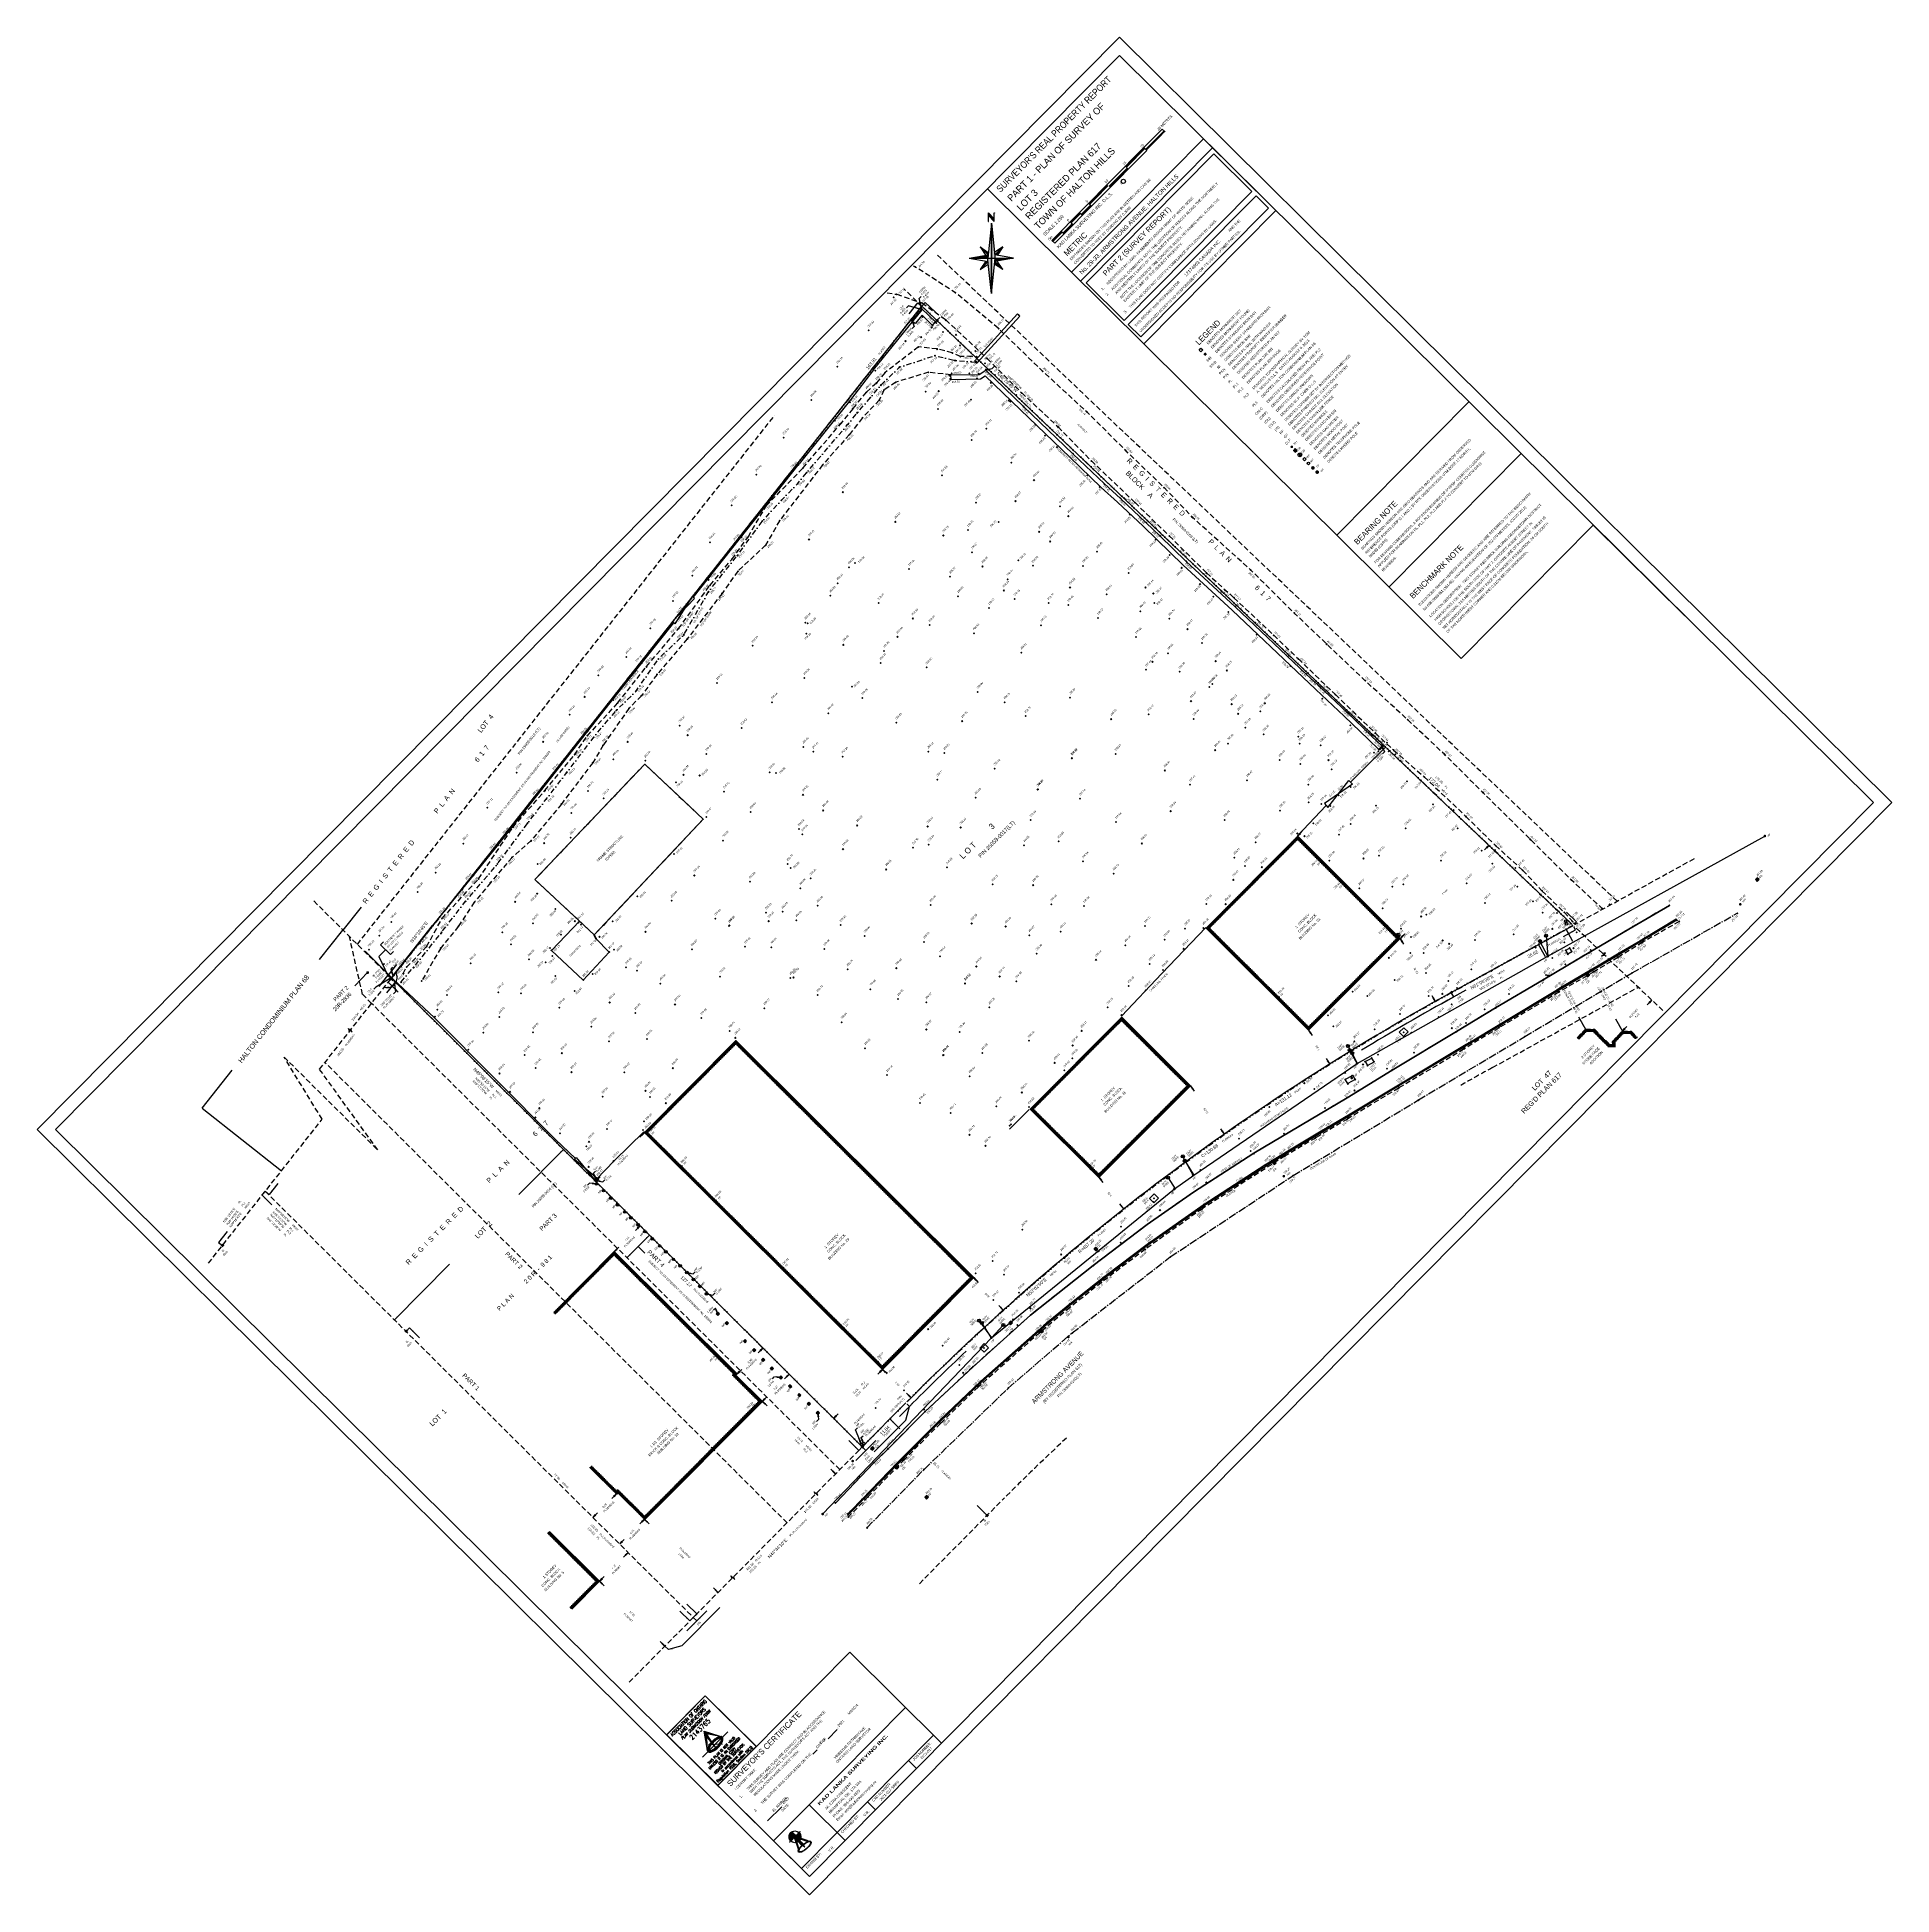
# Model space of a CAD drawing. Header units: metres. Extents: x 588040 to 588395, y 4834075 to 4834430.
import ezdxf
from ezdxf.enums import TextEntityAlignment as Align

# ---------------------------------------------------------------- set-up
doc = ezdxf.new("R2010")
doc.units = ezdxf.units.M
doc.header["$LTSCALE"] = 2
doc.set_wipeout_variables(frame=1)
doc.header["$PDMODE"] = 3
doc.header["$PDSIZE"] = 0.1
for name, pattern in [('CENTER', [2, 1.25, -0.25, 0.25, -0.25]), ('CENTER2', [1.125, 0.75, -0.125, 0.125, -0.125]), ('DASH2DOT', [1.25, 0.5, -0.25, 0, -0.25, 0, -0.25]), ('DASHDOT', [1, 0.5, -0.25, 0, -0.25]), ('DASHDOT2', [0.5, 0.25, -0.125, 0, -0.125]), ('DASHED', [0.75, 0.5, -0.25])]:
    doc.linetypes.add(name, pattern=pattern)
for name, color, linetype in [('A-BARS', 20, 'Continuous'), ('A-BORDER', 135, 'Continuous'), ('A-HATCH', 8, 'Continuous'), ('A-LABLE', 30, 'Continuous'), ('A-METHOD', 41, 'Continuous'), ('A-NORTH', 24, 'Continuous'), ('A-SCALE-BAR', 20, 'Continuous'), ('A-SETBACKS', 124, 'Continuous'), ('A-TEXT', 2, 'Continuous'), ('A-TITLE', 7, 'Continuous'), ('A-UL', 4, 'DASHED'), ('A-ULTEXT', 4, 'Continuous'), ('BEARING1', 1, 'Continuous'), ('DISTANCE1', 3, 'Continuous'), ('ELEVATION-ASPHALT', 8, 'Continuous'), ('ELEVATION-CB', 6, 'Continuous'), ('ELEVATION-CL', 4, 'Continuous'), ('ELEVATION-CONCRETE', 4, 'Continuous'), ('ELEVATION-CURB', 4, 'Continuous'), ('ELEVATION-DITCH', 141, 'Continuous'), ('ELEVATION-FF', 6, 'Continuous'), ('ELEVATION-GUTTER', 11, 'Continuous'), ('ELEVATION-MH', 6, 'Continuous'), ('ELEVATION-RTWALL', 40, 'Continuous'), ('HIDDEN', 2, 'DASHDOT2'), ('LINE-ASPHALT', 8, 'DASHED'), ('LINE-BLD', 1, 'Continuous'), ('LINE-BOUNDARY', 2, 'Continuous'), ('LINE-CL', 4, 'CENTER'), ('LINE-CONCRETE', 4, 'Continuous'), ('LINE-CULVERT', 230, 'Continuous'), ('LINE-CURB', 131, 'Continuous'), ('LINE-DITCH', 141, 'DASHDOT'), ('LINE-FENCE', 11, 'FENCELINE 3'), ('LINE-GUTTER', 11, 'Continuous'), ('LINE-RTWALL', 40, 'Continuous'), ('LINE-SYMBOL', 6, 'Continuous'), ('LINE-TOP OF BANK', 21, 'DASHED'), ('LINE-UTILITY', 5, 'Continuous'), ('LINE-UTILITY BOX', 6, 'Continuous'), ('LINE-WALL', 40, 'Continuous'), ('MSPOINT-ASPHALT', 8, 'Continuous'), ('MSPOINT-BBX', 11, 'Continuous'), ('MSPOINT-CB', 6, 'Continuous'), ('MSPOINT-CL', 4, 'Continuous'), ('MSPOINT-CONCRETE', 4, 'Continuous'), ('MSPOINT-CURB', 131, 'Continuous'), ('MSPOINT-DITCH', 141, 'Continuous'), ('MSPOINT-FF', 6, 'Continuous'), ('MSPOINT-FOUND BAR', 241, 'Continuous'), ('MSPOINT-GAS', 40, 'Continuous'), ('MSPOINT-GROUND', 10, 'Continuous'), ('MSPOINT-GUTTER', 11, 'Continuous'), ('MSPOINT-MH', 6, 'Continuous'), ('MSPOINT-PIPE', 5, 'Continuous'), ('MSPOINT-POST', 21, 'Continuous'), ('MSPOINT-RTWALL', 40, 'Continuous'), ('MSPOINT-UTILITY', 5, 'Continuous'), ('MSPOINT-UTILITY BOX', 6, 'Continuous'), ('PEN25', 2, 'Continuous'), ('PEN35', 6, 'Continuous'), ('PEN50', 4, 'Continuous'), ('PEN70', 7, 'Continuous'), ('SYMBOL-BBX', 6, 'Continuous'), ('SYMBOL-CB', 6, 'Continuous'), ('SYMBOL-GAS', 40, 'Continuous'), ('SYMBOL-MH', 6, 'Continuous'), ('SYMBOL-POST', 21, 'Continuous'), ('SYMBOL-UTILITY', 5, 'Continuous'), ('T-HYDRO', 9, 'OVERHEAD')]:
    doc.layers.add(name, color=color, linetype=linetype)
for name, color, linetype, lineweight in [('ELEVATION-GROUND', 10, 'Continuous', 5), ('SP-EXISTING BUILDINGS', 162, 'Continuous', 50), ('SP-LIMIT', 222, 'DASH2DOT', 50), ('SP-STREET', 7, 'Continuous', 50)]:
    doc.layers.add(name, color=color, linetype=linetype, lineweight=lineweight)
doc.styles.add('BEARING1', font='MSURVEY.SHX', dxfattribs={"height": 0.375})
doc.styles.add('DISTANCE1', font='MSURVEY.SHX', dxfattribs={"height": 0.375})
doc.styles.add('DS175', font='MSDASHED.SHX', dxfattribs={"height": 1.09375})
doc.styles.add('ELEVATION', font='MSURVEY.SHX', dxfattribs={"width": 0.8, "height": 0.375})
doc.styles.add('LEROY60', font='MSURVEY.SHX', dxfattribs={"height": 0.3})
doc.styles.add('LOGO', font='BOLD.SHX', dxfattribs={"width": 0.92, "height": 1.14})
doc.styles.add('LOGO-2', font='MSURVEY.SHX', dxfattribs={"height": 0.008525})
doc.styles.add('LY060', font='MSURVEY.SHX', dxfattribs={"height": 0.15})
doc.styles.add('LY080', font='MSURVEY.SHX', dxfattribs={"height": 0.5})
doc.styles.add('LY100', font='MSURVEY.SHX', dxfattribs={"height": 3})
doc.styles.add('LY175', font='MSURVEY.SHX', dxfattribs={"height": 1.09375})
doc.styles.add('LY240', font='MSURVEY.SHX', dxfattribs={"height": 1.5})
doc.styles.add('SIMPLEX', font='SIMPLEX', dxfattribs={"height": 1})
doc.styles.add('TEXT20', font='MSURVEY.SHX', dxfattribs={"height": 1})
doc.styles.add('TEXT25', font='MSURVEY.SHX', dxfattribs={"height": 1.25})
doc.linetypes.add('FENCELINE 3', pattern='A,0.3,-0.05,["X",Standard,S=0.1,R=0,X=0,Y=-0.05],-0.125', length=0.475)
doc.linetypes.add('OVERHEAD', pattern='A,0.5,-0.2,["OH",Standard,S=0.1,R=0,X=-0.1,Y=-0.05],-0.2', length=0.9)

# ---------------------------------------------------------------- blocks, each defined once
blk = doc.blocks.new('MMARR')
for p, q in [((0.5, 0), (3, 0.2)), ((0, 0), (5, 0)), ((0.5, 0), (3, -0.2))]:
    blk.add_line(p, q)
blk.add_solid([(0.5, 0), (3, 0.2), (0.5, 0), (3, -0.2)])
blk = doc.blocks.new('ICM_FSIP')
at = {"const_width": 1}
blk.add_lwpolyline([(-0.5, 0, 1), (0.5, 0, 1)], format="xyb", close=True, dxfattribs=at)
blk = doc.blocks.new('CBIMP')
for p, q in [((-1, -1), (-1, 1)), ((-0.7, -1), (-0.7, 1)), ((-0.4, -1), (-0.4, 1)), ((-0.1, -1), (-0.1, 1)), ((0.2, -1), (0.2, 1)), ((0.5, -1), (0.5, 1)), ((0.8, -1), (0.8, 1))]:
    blk.add_line(p, q)
blk.add_lwpolyline([(1, -1), (1, 1), (-1, 1), (-1, -1)], close=True)
blk = doc.blocks.new('PasteBlock$16')
for p, q in [((-0.55, 2.98), (2.22, 3.71)), ((2.22, 3.7), (-0.55, 2.97)), ((0.53, 3.91), (0.75, 3.97)), ((0.61, 4.06), (0.67, 3.83)), ((1.29, 3.45), (1.94, 3.63)), ((1.62, 3.54), (1.63, 3.56)), ((1.62, 3.54), (1.63, 3.56)), ((1.63, 3.55), (1.62, 3.56)), ((1.63, 3.54), (1.63, 3.56)), ((1.63, 3.55), (1.63, 3.56)), ((1.63, 3.55), (1.64, 3.56)), ((1.64, 3.55), (1.63, 3.56)), ((1.64, 3.55), (1.63, 3.56)), ((1.64, 3.55), (1.63, 3.56)), ((1.64, 3.55), (1.63, 3.56)), ((1.64, 3.55), (1.64, 3.56)), ((1.64, 3.55), (1.64, 3.56)), ((1.64, 3.55), (1.64, 3.56)), ((1.64, 3.55), (1.65, 3.56)), ((1.65, 3.55), (1.64, 3.56)), ((1.65, 3.55), (1.64, 3.56)), ((1.65, 3.55), (1.64, 3.56)), ((1.65, 3.55), (1.66, 3.57)), ((1.65, 3.55), (1.65, 3.56)), ((1.65, 3.55), (1.65, 3.56)), ((1.65, 3.55), (1.66, 3.56)), ((1.66, 3.55), (1.65, 3.56)), ((1.66, 3.55), (1.65, 3.56)), ((1.66, 3.55), (1.65, 3.56)), ((1.66, 3.55), (1.65, 3.56)), ((1.66, 3.55), (1.66, 3.57)), ((1.66, 3.55), (1.66, 3.57)), ((1.66, 3.55), (1.67, 3.57)), ((1.67, 3.56), (1.66, 3.57)), ((1.67, 3.56), (1.66, 3.57)), ((1.67, 3.56), (1.66, 3.56)), ((1.67, 3.55), (1.67, 3.57)), ((1.67, 3.56), (1.67, 3.57)), ((1.67, 3.56), (1.68, 3.57)), ((1.67, 3.56), (1.68, 3.57)), ((1.68, 3.56), (1.67, 3.57)), ((1.68, 3.56), (1.67, 3.57)), ((1.68, 3.56), (1.67, 3.57)), ((1.68, 3.56), (1.67, 3.57)), ((1.68, 3.56), (1.68, 3.57)), ((1.68, 3.56), (1.68, 3.57)), ((1.68, 3.56), (1.69, 3.57)), ((1.69, 3.56), (1.68, 3.57)), ((1.69, 3.56), (1.68, 3.57)), ((1.69, 3.56), (1.68, 3.57)), ((1.69, 3.56), (1.68, 3.57)), ((1.69, 3.56), (1.69, 3.57)), ((1.69, 3.56), (1.7, 3.58)), ((1.69, 3.56), (1.69, 3.57)), ((1.69, 3.56), (1.69, 3.57)), ((1.7, 3.56), (1.69, 3.57)), ((1.7, 3.56), (1.69, 3.57)), ((1.7, 3.56), (1.69, 3.57)), ((1.7, 3.56), (1.7, 3.58)), ((1.7, 3.56), (1.7, 3.58)), ((1.7, 3.56), (1.71, 3.58)), ((1.71, 3.57), (1.7, 3.58)), ((1.71, 3.57), (1.7, 3.58)), ((1.71, 3.57), (1.7, 3.58)), ((1.71, 3.57), (1.7, 3.58)), ((1.71, 3.57), (1.71, 3.58)), ((1.71, 3.57), (1.71, 3.58)), ((1.71, 3.57), (1.71, 3.58)), ((1.71, 3.57), (1.72, 3.58)), ((1.72, 3.57), (1.71, 3.58)), ((1.72, 3.57), (1.71, 3.58)), ((1.72, 3.57), (1.71, 3.58)), ((1.72, 3.57), (1.72, 3.58)), ((1.72, 3.57), (1.72, 3.58)), ((1.72, 3.57), (1.73, 3.58)), ((1.72, 3.57), (1.73, 3.58)), ((1.73, 3.57), (1.72, 3.58)), ((1.73, 3.57), (1.72, 3.58)), ((1.73, 3.57), (1.72, 3.58)), ((1.73, 3.57), (1.72, 3.58)), ((1.73, 3.57), (1.73, 3.59)), ((1.73, 3.57), (1.74, 3.59)), ((1.73, 3.57), (1.73, 3.58)), ((1.74, 3.57), (1.73, 3.58)), ((1.74, 3.57), (1.73, 3.58)), ((1.74, 3.57), (1.73, 3.58)), ((1.74, 3.57), (1.74, 3.59)), ((1.74, 3.57), (1.74, 3.59)), ((1.74, 3.57), (1.75, 3.59)), ((1.74, 3.58), (1.75, 3.59)), ((1.74, 3.58), (1.73, 3.59)), ((1.75, 3.58), (1.74, 3.59)), ((1.75, 3.58), (1.74, 3.59)), ((1.75, 3.58), (1.74, 3.59)), ((1.75, 3.58), (1.75, 3.59)), ((1.75, 3.58), (1.75, 3.59)), ((1.75, 3.58), (1.76, 3.59)), ((1.76, 3.58), (1.75, 3.59)), ((1.76, 3.58), (1.75, 3.59)), ((1.76, 3.58), (1.75, 3.59)), ((1.76, 3.58), (1.75, 3.59)), ((1.76, 3.58), (1.76, 3.59)), ((1.76, 3.58), (1.76, 3.59)), ((1.76, 3.58), (1.76, 3.59)), ((1.76, 3.58), (1.77, 3.59)), ((1.77, 3.58), (1.76, 3.59)), ((1.77, 3.58), (1.76, 3.59)), ((1.77, 3.58), (1.76, 3.59)), ((1.77, 3.58), (1.77, 3.59)), ((1.77, 3.58), (1.77, 3.6)), ((1.77, 3.58), (1.78, 3.6)), ((1.77, 3.58), (1.78, 3.6)), ((1.78, 3.59), (1.77, 3.6)), ((1.78, 3.59), (1.77, 3.6)), ((1.78, 3.58), (1.77, 3.59)), ((1.78, 3.58), (1.77, 3.59)), ((1.78, 3.58), (1.78, 3.6)), ((1.78, 3.59), (1.78, 3.6)), ((1.78, 3.59), (1.79, 3.6)), ((1.79, 3.59), (1.78, 3.6)), ((1.79, 3.59), (1.78, 3.6)), ((1.79, 3.59), (1.78, 3.6)), ((1.79, 3.59), (1.79, 3.6)), ((1.79, 3.59), (1.79, 3.6)), ((1.79, 3.59), (1.8, 3.6)), ((1.79, 3.59), (1.8, 3.6)), ((1.8, 3.59), (1.79, 3.6)), ((1.8, 3.59), (1.79, 3.6)), ((1.8, 3.59), (1.79, 3.6)), ((1.8, 3.59), (1.79, 3.6)), ((1.8, 3.59), (1.8, 3.6)), ((1.8, 3.59), (1.8, 3.6)), ((1.8, 3.59), (1.81, 3.6)), ((1.81, 3.59), (1.8, 3.6)), ((1.81, 3.59), (1.8, 3.6)), ((1.81, 3.59), (1.8, 3.6)), ((1.81, 3.59), (1.8, 3.6)), ((1.81, 3.59), (1.81, 3.61)), ((1.81, 3.59), (1.81, 3.61)), ((1.81, 3.59), (1.81, 3.61)), ((1.81, 3.59), (1.82, 3.61)), ((1.82, 3.6), (1.81, 3.61)), ((1.82, 3.6), (1.81, 3.61)), ((1.82, 3.59), (1.81, 3.6)), ((1.82, 3.59), (1.82, 3.61)), ((1.82, 3.6), (1.82, 3.61)), ((1.82, 3.6), (1.83, 3.61)), ((1.83, 3.6), (1.82, 3.61)), ((1.83, 3.6), (1.82, 3.61)), ((1.83, 3.6), (1.82, 3.61)), ((1.83, 3.6), (1.82, 3.61)), ((1.83, 3.6), (1.83, 3.61)), ((1.83, 3.6), (1.83, 3.61)), ((1.83, 3.6), (1.83, 3.61)), ((1.83, 3.6), (1.84, 3.61)), ((1.84, 3.6), (1.83, 3.61)), ((1.84, 3.6), (1.83, 3.61)), ((1.84, 3.6), (1.83, 3.61)), ((1.84, 3.6), (1.85, 3.62)), ((1.84, 3.6), (1.84, 3.61)), ((1.84, 3.6), (1.84, 3.61)), ((1.84, 3.6), (1.85, 3.61)), ((1.85, 3.6), (1.84, 3.61)), ((1.85, 3.6), (1.84, 3.61)), ((1.85, 3.6), (1.84, 3.61)), ((1.85, 3.6), (1.84, 3.61)), ((1.85, 3.6), (1.85, 3.62)), ((1.85, 3.6), (1.85, 3.62)), ((1.85, 3.6), (1.86, 3.62)), ((1.86, 3.61), (1.85, 3.62)), ((1.86, 3.61), (1.85, 3.62)), ((1.86, 3.61), (1.85, 3.62)), ((1.86, 3.61), (1.86, 3.62)), ((1.86, 3.61), (1.86, 3.62)), ((1.86, 3.61), (1.87, 3.62)), ((1.86, 3.61), (1.87, 3.62)), ((1.86, 3.61), (1.86, 3.62)), ((1.87, 3.61), (1.86, 3.62)), ((1.87, 3.61), (1.86, 3.62)), ((1.87, 3.61), (1.86, 3.62)), ((1.87, 3.61), (1.87, 3.62)), ((1.87, 3.61), (1.87, 3.62)), ((1.87, 3.61), (1.88, 3.62)), ((1.88, 3.61), (1.87, 3.62)), ((1.88, 3.61), (1.87, 3.62)), ((1.88, 3.61), (1.87, 3.62)), ((1.88, 3.61), (1.87, 3.62)), ((1.88, 3.61), (1.88, 3.63)), ((1.88, 3.61), (1.89, 3.63)), ((1.88, 3.61), (1.88, 3.62)), ((1.88, 3.61), (1.88, 3.62)), ((1.89, 3.61), (1.88, 3.62)), ((1.89, 3.61), (1.88, 3.62)), ((1.89, 3.61), (1.88, 3.62)), ((1.89, 3.61), (1.89, 3.63)), ((1.89, 3.61), (1.89, 3.63)), ((1.89, 3.61), (1.9, 3.63)), ((1.89, 3.62), (1.9, 3.63)), ((1.9, 3.62), (1.89, 3.63)), ((1.9, 3.62), (1.89, 3.63)), ((1.9, 3.62), (1.89, 3.63)), ((1.9, 3.62), (1.89, 3.63)), ((1.9, 3.62), (1.9, 3.63)), ((1.9, 3.62), (1.9, 3.63)), ((1.9, 3.62), (1.91, 3.63)), ((1.91, 3.62), (1.9, 3.63)), ((1.91, 3.62), (1.9, 3.63)), ((1.91, 3.62), (1.9, 3.63)), ((1.91, 3.62), (1.91, 3.63)), ((1.91, 3.62), (1.91, 3.63)), ((1.91, 3.62), (1.92, 3.63)), ((1.91, 3.62), (1.92, 3.63)), ((1.92, 3.62), (1.91, 3.63)), ((1.92, 3.62), (1.91, 3.63)), ((1.92, 3.62), (1.91, 3.63)), ((1.92, 3.62), (1.91, 3.63)), ((1.92, 3.62), (1.92, 3.64)), ((1.92, 3.62), (1.93, 3.64)), ((1.93, 3.63), (1.92, 3.64)), ((1.93, 3.63), (1.92, 3.64)), ((1.92, 3.62), (1.92, 3.63)), ((1.93, 3.62), (1.92, 3.63)), ((1.93, 3.62), (1.92, 3.63)), ((1.93, 3.62), (1.93, 3.64)), ((1.93, 3.62), (1.93, 3.64)), ((1.93, 3.63), (1.93, 3.64)), ((1.93, 3.63), (1.94, 3.64)), ((1.94, 3.63), (1.93, 3.64)), ((1.94, 3.63), (1.93, 3.64)), ((1.94, 3.63), (1.93, 3.64)), ((1.94, 3.63), (1.94, 3.64)), ((1.94, 3.63), (1.94, 3.64)), ((1.94, 3.63), (1.95, 3.64)), ((1.95, 3.63), (1.94, 3.64)), ((1.95, 3.63), (1.94, 3.64)), ((1.95, 3.63), (1.94, 3.64)), ((1.95, 3.63), (1.94, 3.64)), ((1.95, 3.63), (1.95, 3.64)), ((1.95, 3.63), (1.95, 3.64)), ((1.95, 3.63), (1.95, 3.64)), ((1.95, 3.63), (1.96, 3.64)), ((1.96, 3.63), (1.95, 3.64)), ((1.96, 3.63), (1.95, 3.64)), ((1.96, 3.63), (1.95, 3.64)), ((1.96, 3.63), (1.96, 3.65)), ((1.96, 3.63), (1.96, 3.65)), ((1.96, 3.63), (1.97, 3.65)), ((1.96, 3.63), (1.97, 3.65)), ((1.97, 3.64), (1.96, 3.65)), ((1.97, 3.64), (1.96, 3.65)), ((1.97, 3.63), (1.96, 3.64)), ((1.97, 3.63), (1.96, 3.64)), ((1.97, 3.63), (1.97, 3.65)), ((1.97, 3.64), (1.97, 3.65)), ((1.97, 3.64), (1.98, 3.65)), ((1.98, 3.64), (1.97, 3.65)), ((1.98, 3.64), (1.97, 3.65)), ((1.98, 3.64), (1.97, 3.65)), ((1.98, 3.64), (1.98, 3.65)), ((1.98, 3.64), (1.98, 3.65)), ((1.98, 3.64), (1.99, 3.65)), ((1.98, 3.64), (1.99, 3.65)), ((1.98, 3.64), (1.98, 3.65)), ((1.99, 3.64), (1.98, 3.65)), ((1.99, 3.64), (1.98, 3.65)), ((1.99, 3.64), (1.98, 3.65)), ((1.99, 3.64), (1.99, 3.65)), ((1.99, 3.64), (1.99, 3.65)), ((1.99, 3.64), (2, 3.65)), ((2, 3.64), (1.99, 3.65)), ((2, 3.64), (1.99, 3.65)), ((2, 3.64), (1.99, 3.65)), ((2, 3.64), (1.99, 3.65)), ((2, 3.64), (2, 3.66)), ((2, 3.64), (2, 3.66)), ((2, 3.64), (2, 3.66)), ((2, 3.64), (2.01, 3.66)), ((2.01, 3.65), (2, 3.66)), ((2.01, 3.65), (2, 3.66)), ((2.01, 3.65), (2, 3.66)), ((2.01, 3.65), (2.01, 3.66)), ((2.01, 3.65), (2.01, 3.66)), ((2.01, 3.65), (2.02, 3.66)), ((2.01, 3.65), (2.02, 3.66)), ((2.02, 3.65), (2.01, 3.66)), ((2.02, 3.65), (2.01, 3.66)), ((2.02, 3.65), (2.01, 3.66)), ((2.02, 3.65), (2.01, 3.66)), ((2.02, 3.65), (2.02, 3.66)), ((2.02, 3.65), (2.02, 3.66)), ((2.02, 3.65), (2.03, 3.66)), ((2.03, 3.65), (2.02, 3.66)), ((2.03, 3.65), (2.02, 3.66)), ((2.03, 3.65), (2.02, 3.66)), ((2.03, 3.65), (2.04, 3.67)), ((2.03, 3.65), (2.04, 3.67)), ((2.03, 3.65), (2.03, 3.66)), ((2.03, 3.65), (2.03, 3.66)), ((2.04, 3.65), (2.03, 3.66)), ((2.04, 3.65), (2.03, 3.66)), ((2.04, 3.65), (2.03, 3.66)), ((2.04, 3.65), (2.03, 3.66)), ((2.04, 3.65), (2.04, 3.67)), ((2.04, 3.65), (2.04, 3.67)), ((2.04, 3.65), (2.05, 3.67)), ((2.05, 3.66), (2.04, 3.67)), ((2.05, 3.66), (2.04, 3.67)), ((2.05, 3.66), (2.04, 3.67)), ((2.05, 3.66), (2.04, 3.67)), ((2.05, 3.66), (2.05, 3.67)), ((2.05, 3.66), (2.05, 3.67)), ((2.05, 3.66), (2.05, 3.67)), ((2.05, 3.66), (2.06, 3.67)), ((2.06, 3.66), (2.05, 3.67)), ((2.06, 3.66), (2.05, 3.67)), ((2.06, 3.66), (2.05, 3.67)), ((2.06, 3.66), (2.06, 3.67)), ((2.06, 3.66), (2.06, 3.67)), ((2.06, 3.66), (2.07, 3.67)), ((2.07, 3.66), (2.06, 3.67)), ((2.07, 3.66), (2.06, 3.67)), ((2.07, 3.66), (2.06, 3.67)), ((2.07, 3.66), (2.06, 3.67)), ((2.07, 3.66), (2.07, 3.68)), ((2.07, 3.66), (2.08, 3.68)), ((2.08, 3.67), (2.07, 3.68)), ((2.07, 3.66), (2.07, 3.67)), ((2.07, 3.66), (2.07, 3.67)), ((2.08, 3.66), (2.07, 3.67)), ((2.08, 3.66), (2.07, 3.67)), ((2.08, 3.66), (2.08, 3.68)), ((2.08, 3.66), (2.08, 3.68)), ((2.08, 3.66), (2.09, 3.68)), ((2.08, 3.67), (2.09, 3.68)), ((2.09, 3.67), (2.08, 3.68)), ((2.09, 3.67), (2.08, 3.68)), ((2.09, 3.67), (2.08, 3.68)), ((2.09, 3.67), (2.08, 3.68)), ((2.09, 3.67), (2.09, 3.68)), ((2.09, 3.67), (2.09, 3.68)), ((2.09, 3.67), (2.1, 3.68)), ((2.1, 3.67), (2.09, 3.68)), ((2.1, 3.67), (2.09, 3.68)), ((2.1, 3.67), (2.09, 3.68)), ((2.1, 3.67), (2.1, 3.68)), ((2.1, 3.67), (2.1, 3.68)), ((2.1, 3.67), (2.11, 3.68)), ((2.1, 3.67), (2.11, 3.68)), ((2.1, 3.67), (2.1, 3.68)), ((2.11, 3.67), (2.1, 3.68)), ((2.11, 3.67), (2.1, 3.68)), ((2.11, 3.67), (2.1, 3.68)), ((2.11, 3.67), (2.11, 3.69)), ((2.11, 3.67), (2.11, 3.69)), ((2.11, 3.67), (2.12, 3.69)), ((2.12, 3.68), (2.11, 3.69)), ((2.12, 3.68), (2.11, 3.69)), ((2.12, 3.67), (2.11, 3.68)), ((2.12, 3.67), (2.11, 3.68)), ((2.12, 3.67), (2.12, 3.69)), ((2.12, 3.67), (2.12, 3.69)), ((2.12, 3.68), (2.12, 3.69)), ((2.12, 3.68), (2.13, 3.69)), ((2.13, 3.68), (2.12, 3.69)), ((2.13, 3.68), (2.12, 3.69)), ((2.13, 3.68), (2.12, 3.69)), ((2.13, 3.68), (2.13, 3.69)), ((2.13, 3.68), (2.13, 3.69)), ((2.13, 3.68), (2.14, 3.69)), ((2.13, 3.68), (2.14, 3.69)), ((2.14, 3.68), (2.13, 3.69)), ((2.14, 3.68), (2.13, 3.69)), ((2.14, 3.68), (2.13, 3.69)), ((2.14, 3.68), (2.13, 3.69)), ((2.14, 3.68), (2.14, 3.69)), ((2.14, 3.68), (2.14, 3.69)), ((2.14, 3.68), (2.15, 3.69)), ((2.15, 3.68), (2.14, 3.69)), ((2.15, 3.68), (2.14, 3.69)), ((2.15, 3.68), (2.14, 3.69)), ((2.15, 3.68), (2.15, 3.7)), ((2.15, 3.68), (2.15, 3.7)), ((2.15, 3.68), (2.16, 3.7)), ((2.15, 3.68), (2.16, 3.7)), ((2.16, 3.69), (2.15, 3.7)), ((2.16, 3.69), (2.15, 3.7)), ((2.16, 3.69), (2.15, 3.7)), ((2.16, 3.68), (2.15, 3.69)), ((2.16, 3.68), (2.16, 3.7)), ((2.16, 3.69), (2.16, 3.7)), ((2.16, 3.69), (2.17, 3.7)), ((2.17, 3.69), (2.16, 3.7)), ((2.17, 3.69), (2.16, 3.7)), ((2.17, 3.69), (2.16, 3.7)), ((2.17, 3.69), (2.16, 3.7)), ((2.17, 3.69), (2.17, 3.7)), ((2.17, 3.69), (2.17, 3.7)), ((2.17, 3.69), (2.17, 3.7)), ((2.17, 3.69), (2.18, 3.7)), ((2.18, 3.69), (2.17, 3.7)), ((2.18, 3.69), (2.17, 3.7)), ((2.18, 3.69), (2.17, 3.7)), ((2.18, 3.69), (2.19, 3.71)), ((2.18, 3.69), (2.18, 3.7)), ((2.18, 3.69), (2.18, 3.7)), ((2.19, 3.69), (2.18, 3.7)), ((2.19, 3.69), (2.18, 3.7)), ((2.19, 3.69), (2.18, 3.7)), ((2.19, 3.69), (2.18, 3.7)), ((2.19, 3.69), (2.19, 3.71)), ((2.19, 3.69), (2.19, 3.71)), ((2.19, 3.69), (2.19, 3.71)), ((2.19, 3.69), (2.2, 3.71)), ((2.2, 3.7), (2.19, 3.71)), ((2.2, 3.7), (2.19, 3.71)), ((2.2, 3.7), (2.19, 3.71)), ((2.2, 3.7), (2.2, 3.71)), ((2.2, 3.7), (2.2, 3.71)), ((2.2, 3.7), (2.21, 3.71)), ((2.2, 3.7), (2.21, 3.71)), ((2.21, 3.7), (2.2, 3.71)), ((2.21, 3.7), (2.2, 3.71)), ((2.21, 3.7), (2.2, 3.71)), ((2.21, 3.7), (2.2, 3.71)), ((2.21, 3.7), (2.21, 3.71)), ((2.21, 3.7), (2.21, 3.71)), ((2.21, 3.7), (2.22, 3.71)), ((2.22, 3.7), (2.21, 3.71)), ((2.22, 3.7), (2.21, 3.71)), ((2.22, 3.71), (2.21, 3.71)), ((2.22, 3.71), (2.21, 3.71)), ((2.22, 3.7), (2.22, 3.71)), ((2.22, 3.71), (2.22, 3.7)), ((2.22, 3.7), (2.22, 3.7)), ((-0.55, 2.98), (-0.55, 2.98)), ((-0.55, 2.97), (-0.55, 2.98)), ((-0.55, 2.97), (-0.54, 2.98)), ((-0.54, 2.97), (-0.55, 2.98)), ((-0.54, 2.97), (-0.55, 2.98)), ((-0.55, 2.97), (-0.55, 2.98)), ((-0.54, 2.97), (-0.55, 2.97)), ((-0.54, 2.97), (-0.53, 2.99)), ((-0.54, 2.97), (-0.54, 2.98)), ((-0.54, 2.97), (-0.54, 2.98)), ((-0.54, 2.97), (-0.53, 2.98)), ((-0.53, 2.97), (-0.54, 2.98)), ((-0.53, 2.97), (-0.54, 2.98)), ((-0.53, 2.97), (-0.54, 2.98)), ((-0.53, 2.97), (-0.54, 2.98)), ((-0.53, 2.97), (-0.53, 2.99)), ((-0.53, 2.97), (-0.53, 2.99)), ((-0.53, 2.97), (-0.52, 2.99)), ((-0.52, 2.98), (-0.53, 2.99)), ((-0.52, 2.98), (-0.53, 2.99)), ((-0.52, 2.98), (-0.53, 2.99)), ((-0.52, 2.97), (-0.53, 2.98)), ((-0.52, 2.97), (-0.52, 2.99)), ((-0.52, 2.98), (-0.52, 2.99)), ((-0.52, 2.98), (-0.52, 2.99)), ((-0.52, 2.98), (-0.51, 2.99)), ((-0.51, 2.98), (-0.52, 2.99)), ((-0.51, 2.98), (-0.52, 2.99)), ((-0.51, 2.98), (-0.52, 2.99)), ((-0.51, 2.98), (-0.51, 2.99)), ((-0.51, 2.98), (-0.51, 2.99)), ((-0.51, 2.98), (-0.5, 2.99)), ((-0.5, 2.98), (-0.51, 2.99)), ((-0.5, 2.98), (-0.51, 2.99)), ((-0.5, 2.98), (-0.51, 2.99)), ((-0.5, 2.98), (-0.51, 2.99)), ((-0.5, 2.98), (-0.49, 3)), ((-0.5, 2.98), (-0.5, 2.99)), ((-0.5, 2.98), (-0.5, 2.99)), ((-0.5, 2.98), (-0.5, 2.99)), ((-0.49, 2.98), (-0.5, 2.99)), ((-0.49, 2.98), (-0.5, 2.99)), ((-0.49, 2.98), (-0.5, 2.99)), ((-0.49, 2.98), (-0.49, 3)), ((-0.49, 2.98), (-0.49, 3)), ((-0.49, 2.98), (-0.48, 3)), ((-0.49, 2.98), (-0.48, 3)), ((-0.48, 2.99), (-0.49, 3)), ((-0.48, 2.99), (-0.49, 3)), ((-0.48, 2.99), (-0.49, 3)), ((-0.48, 2.99), (-0.49, 3)), ((-0.48, 2.99), (-0.48, 3)), ((-0.48, 2.99), (-0.48, 3)), ((-0.48, 2.99), (-0.47, 3)), ((-0.47, 2.99), (-0.48, 3)), ((-0.47, 2.99), (-0.48, 3)), ((-0.47, 2.99), (-0.48, 3)), ((-0.47, 2.99), (-0.48, 3)), ((-0.47, 2.99), (-0.47, 3)), ((-0.47, 2.99), (-0.47, 3)), ((-0.47, 2.99), (-0.46, 3)), ((-0.47, 2.99), (-0.46, 3)), ((-0.46, 2.99), (-0.47, 3)), ((-0.46, 2.99), (-0.47, 3)), ((-0.46, 2.99), (-0.47, 3)), ((-0.46, 2.99), (-0.46, 3.01)), ((-0.46, 2.99), (-0.45, 3.01)), ((-0.45, 3), (-0.46, 3.01)), ((-0.46, 2.99), (-0.46, 3)), ((-0.45, 2.99), (-0.46, 3)), ((-0.45, 2.99), (-0.46, 3)), ((-0.45, 2.99), (-0.46, 3)), ((-0.45, 2.99), (-0.45, 3.01)), ((-0.45, 2.99), (-0.45, 3.01)), ((-0.45, 2.99), (-0.45, 3.01)), ((-0.45, 3), (-0.44, 3.01)), ((-0.44, 3), (-0.45, 3.01)), ((-0.44, 3), (-0.45, 3.01)), ((-0.44, 3), (-0.45, 3.01)), ((-0.44, 3), (-0.44, 3.01)), ((-0.44, 3), (-0.44, 3.01)), ((-0.44, 3), (-0.43, 3.01)), ((-0.44, 3), (-0.43, 3.01)), ((-0.43, 3), (-0.44, 3.01)), ((-0.43, 3), (-0.44, 3.01)), ((-0.43, 3), (-0.44, 3.01)), ((-0.43, 3), (-0.44, 3.01)), ((-0.43, 3), (-0.43, 3.01)), ((-0.43, 3), (-0.43, 3.01)), ((-0.43, 3), (-0.42, 3.01)), ((-0.42, 3), (-0.43, 3.01)), ((-0.42, 3), (-0.43, 3.01)), ((-0.42, 3), (-0.43, 3.01)), ((-0.42, 3), (-0.42, 3.02)), ((-0.42, 3), (-0.41, 3.02)), ((-0.42, 3), (-0.41, 3.02)), ((-0.41, 3.01), (-0.42, 3.02)), ((-0.41, 3.01), (-0.42, 3.02)), ((-0.42, 3), (-0.42, 3.01)), ((-0.41, 3), (-0.42, 3.01)), ((-0.41, 3), (-0.42, 3.01)), ((-0.41, 3), (-0.41, 3.02)), ((-0.41, 3), (-0.41, 3.02)), ((-0.41, 3.01), (-0.4, 3.02)), ((-0.4, 3.01), (-0.41, 3.02)), ((-0.4, 3.01), (-0.41, 3.02)), ((-0.4, 3.01), (-0.41, 3.02)), ((-0.4, 3.01), (-0.41, 3.02)), ((-0.4, 3.01), (-0.4, 3.02)), ((-0.4, 3.01), (-0.4, 3.02)), ((-0.4, 3.01), (-0.4, 3.02)), ((-0.4, 3.01), (-0.39, 3.02)), ((-0.39, 3.01), (-0.4, 3.02)), ((-0.39, 3.01), (-0.4, 3.02)), ((-0.39, 3.01), (-0.4, 3.02)), ((-0.39, 3.01), (-0.39, 3.02)), ((-0.39, 3.01), (-0.39, 3.02)), ((-0.39, 3.01), (-0.38, 3.02)), ((-0.38, 3.01), (-0.39, 3.02)), ((-0.38, 3.01), (-0.39, 3.02)), ((-0.38, 3.01), (-0.39, 3.02)), ((-0.38, 3.01), (-0.39, 3.02)), ((-0.38, 3.01), (-0.38, 3.03)), ((-0.38, 3.01), (-0.38, 3.03)), ((-0.38, 3.01), (-0.38, 3.03)), ((-0.38, 3.01), (-0.37, 3.03)), ((-0.37, 3.02), (-0.38, 3.03)), ((-0.37, 3.02), (-0.38, 3.03)), ((-0.37, 3.01), (-0.38, 3.02)), ((-0.37, 3.01), (-0.37, 3.03)), ((-0.37, 3.02), (-0.37, 3.03)), ((-0.37, 3.02), (-0.36, 3.03)), ((-0.37, 3.02), (-0.36, 3.03)), ((-0.36, 3.02), (-0.37, 3.03)), ((-0.36, 3.02), (-0.37, 3.03)), ((-0.36, 3.02), (-0.37, 3.03)), ((-0.36, 3.02), (-0.37, 3.03)), ((-0.36, 3.02), (-0.36, 3.03)), ((-0.36, 3.02), (-0.36, 3.03)), ((-0.36, 3.02), (-0.35, 3.03)), ((-0.35, 3.02), (-0.36, 3.03)), ((-0.35, 3.02), (-0.36, 3.03)), ((-0.35, 3.02), (-0.36, 3.03)), ((-0.35, 3.02), (-0.36, 3.03)), ((-0.35, 3.02), (-0.34, 3.04)), ((-0.35, 3.02), (-0.35, 3.03)), ((-0.35, 3.02), (-0.35, 3.03)), ((-0.35, 3.02), (-0.34, 3.03)), ((-0.34, 3.02), (-0.35, 3.03)), ((-0.34, 3.02), (-0.35, 3.03)), ((-0.34, 3.02), (-0.35, 3.03)), ((-0.34, 3.02), (-0.34, 3.04)), ((-0.34, 3.02), (-0.34, 3.04)), ((-0.34, 3.02), (-0.33, 3.04)), ((-0.33, 3.03), (-0.34, 3.04)), ((-0.33, 3.03), (-0.34, 3.04)), ((-0.33, 3.03), (-0.34, 3.04)), ((-0.33, 3.03), (-0.34, 3.04)), ((-0.33, 3.02), (-0.33, 3.04)), ((-0.33, 3.03), (-0.33, 3.04)), ((-0.33, 3.03), (-0.33, 3.04)), ((-0.33, 3.03), (-0.32, 3.04)), ((-0.32, 3.03), (-0.33, 3.04)), ((-0.32, 3.03), (-0.33, 3.04)), ((-0.32, 3.03), (-0.33, 3.04)), ((-0.32, 3.03), (-0.32, 3.04)), ((-0.32, 3.03), (-0.32, 3.04)), ((-0.32, 3.03), (-0.31, 3.04)), ((-0.32, 3.03), (-0.31, 3.04)), ((-0.31, 3.03), (-0.32, 3.04)), ((-0.31, 3.03), (-0.32, 3.04)), ((-0.31, 3.03), (-0.32, 3.04)), ((-0.31, 3.03), (-0.32, 3.04)), ((-0.31, 3.03), (-0.31, 3.05)), ((-0.31, 3.03), (-0.3, 3.05)), ((-0.31, 3.03), (-0.31, 3.04)), ((-0.3, 3.03), (-0.31, 3.04)), ((-0.3, 3.03), (-0.31, 3.04)), ((-0.3, 3.03), (-0.31, 3.04)), ((-0.3, 3.03), (-0.3, 3.05)), ((-0.3, 3.03), (-0.3, 3.05)), ((-0.3, 3.03), (-0.29, 3.05)), ((-0.3, 3.04), (-0.29, 3.05)), ((-0.29, 3.04), (-0.3, 3.05)), ((-0.29, 3.04), (-0.3, 3.05)), ((-0.29, 3.04), (-0.3, 3.05)), ((-0.29, 3.04), (-0.3, 3.05)), ((-0.29, 3.04), (-0.29, 3.05)), ((-0.29, 3.04), (-0.29, 3.05)), ((-0.29, 3.04), (-0.28, 3.05)), ((-0.28, 3.04), (-0.29, 3.05)), ((-0.28, 3.04), (-0.29, 3.05)), ((-0.28, 3.04), (-0.29, 3.05)), ((-0.28, 3.04), (-0.29, 3.05)), ((-0.28, 3.04), (-0.28, 3.05)), ((-0.28, 3.04), (-0.28, 3.05)), ((-0.28, 3.04), (-0.28, 3.05)), ((-0.28, 3.04), (-0.27, 3.05)), ((-0.27, 3.04), (-0.28, 3.05)), ((-0.27, 3.04), (-0.28, 3.05)), ((-0.27, 3.04), (-0.28, 3.05)), ((-0.27, 3.04), (-0.27, 3.06)), ((-0.27, 3.04), (-0.26, 3.06)), ((-0.26, 3.05), (-0.27, 3.06)), ((-0.27, 3.04), (-0.27, 3.05)), ((-0.26, 3.04), (-0.27, 3.05)), ((-0.26, 3.04), (-0.27, 3.05)), ((-0.26, 3.05), (-0.27, 3.05)), ((-0.26, 3.04), (-0.26, 3.06)), ((-0.26, 3.04), (-0.26, 3.06)), ((-0.26, 3.04), (-0.26, 3.06)), ((-0.26, 3.05), (-0.25, 3.06)), ((-0.25, 3.05), (-0.26, 3.06)), ((-0.25, 3.05), (-0.26, 3.06)), ((-0.25, 3.05), (-0.26, 3.06)), ((-0.25, 3.05), (-0.25, 3.06)), ((-0.25, 3.05), (-0.25, 3.06)), ((-0.25, 3.05), (-0.24, 3.06)), ((-0.25, 3.05), (-0.24, 3.06)), ((-0.24, 3.05), (-0.25, 3.06)), ((-0.24, 3.05), (-0.25, 3.06)), ((-0.24, 3.05), (-0.25, 3.06)), ((-0.24, 3.05), (-0.25, 3.06)), ((-0.24, 3.05), (-0.24, 3.06)), ((-0.24, 3.05), (-0.24, 3.06)), ((-0.24, 3.05), (-0.23, 3.06)), ((-0.23, 3.05), (-0.24, 3.06)), ((-0.23, 3.05), (-0.24, 3.06)), ((-0.23, 3.05), (-0.24, 3.06)), ((-0.23, 3.05), (-0.24, 3.06)), ((-0.23, 3.05), (-0.23, 3.06)), ((-0.23, 3.05), (-0.23, 3.07)), ((-0.23, 3.05), (-0.22, 3.07)), ((-0.23, 3.05), (-0.22, 3.07)), ((-0.22, 3.06), (-0.23, 3.07)), ((-0.22, 3.06), (-0.23, 3.07)), ((-0.22, 3.05), (-0.23, 3.06)), ((-0.22, 3.05), (-0.22, 3.07)), ((-0.22, 3.06), (-0.22, 3.07)), ((-0.22, 3.06), (-0.21, 3.07)), ((-0.21, 3.06), (-0.22, 3.07)), ((-0.21, 3.06), (-0.22, 3.07)), ((-0.21, 3.06), (-0.22, 3.07)), ((-0.21, 3.06), (-0.22, 3.07)), ((-0.21, 3.06), (-0.21, 3.07)), ((-0.21, 3.06), (-0.21, 3.07)), ((-0.21, 3.06), (-0.21, 3.07)), ((-0.21, 3.06), (-0.2, 3.07)), ((-0.2, 3.06), (-0.21, 3.07)), ((-0.2, 3.06), (-0.21, 3.07)), ((-0.2, 3.06), (-0.21, 3.07)), ((-0.2, 3.06), (-0.19, 3.08)), ((-0.2, 3.06), (-0.2, 3.07)), ((-0.2, 3.06), (-0.2, 3.07)), ((-0.2, 3.06), (-0.19, 3.07)), ((-0.19, 3.06), (-0.2, 3.07)), ((-0.19, 3.06), (-0.2, 3.07)), ((-0.19, 3.06), (-0.2, 3.07)), ((-0.19, 3.06), (-0.2, 3.07)), ((-0.19, 3.06), (-0.19, 3.08)), ((-0.19, 3.06), (-0.19, 3.08)), ((-0.19, 3.06), (-0.18, 3.08)), ((-0.18, 3.07), (-0.19, 3.08)), ((-0.18, 3.07), (-0.19, 3.08)), ((-0.18, 3.06), (-0.19, 3.07)), ((-0.18, 3.06), (-0.18, 3.08)), ((-0.18, 3.07), (-0.18, 3.08)), ((-0.18, 3.07), (-0.17, 3.08)), ((-0.18, 3.07), (-0.17, 3.08)), ((-0.17, 3.07), (-0.18, 3.08)), ((-0.17, 3.07), (-0.18, 3.08)), ((-0.17, 3.07), (-0.18, 3.08)), ((-0.17, 3.07), (-0.18, 3.08)), ((-0.17, 3.07), (-0.17, 3.08)), ((-0.17, 3.07), (-0.17, 3.08)), ((-0.17, 3.07), (-0.16, 3.08)), ((-0.16, 3.07), (-0.17, 3.08)), ((-0.16, 3.07), (-0.17, 3.08)), ((-0.16, 3.07), (-0.17, 3.08)), ((-0.16, 3.07), (-0.17, 3.08)), ((-0.16, 3.07), (-0.16, 3.08)), ((-0.16, 3.07), (-0.15, 3.09)), ((-0.16, 3.07), (-0.16, 3.08)), ((-0.16, 3.07), (-0.16, 3.08)), ((-0.15, 3.07), (-0.16, 3.08)), ((-0.15, 3.07), (-0.16, 3.08)), ((-0.15, 3.07), (-0.16, 3.08)), ((-0.15, 3.07), (-0.15, 3.09)), ((-0.15, 3.07), (-0.15, 3.09)), ((-0.15, 3.07), (-0.14, 3.09)), ((-0.14, 3.08), (-0.15, 3.09)), ((-0.14, 3.08), (-0.15, 3.09)), ((-0.14, 3.08), (-0.15, 3.09)), ((-0.14, 3.08), (-0.15, 3.09)), ((-0.14, 3.07), (-0.14, 3.09)), ((-0.14, 3.08), (-0.14, 3.09)), ((-0.14, 3.08), (-0.14, 3.09)), ((-0.14, 3.08), (-0.13, 3.09)), ((-0.13, 3.08), (-0.14, 3.09)), ((-0.13, 3.08), (-0.14, 3.09)), ((-0.13, 3.08), (-0.14, 3.09)), ((-0.13, 3.08), (-0.13, 3.09)), ((-0.13, 3.08), (-0.13, 3.09)), ((-0.13, 3.08), (-0.12, 3.09)), ((-0.13, 3.08), (-0.12, 3.09)), ((-0.12, 3.08), (-0.13, 3.09)), ((-0.12, 3.08), (-0.13, 3.09)), ((-0.12, 3.08), (-0.13, 3.09)), ((-0.12, 3.08), (-0.13, 3.09)), ((-0.12, 3.08), (-0.12, 3.1)), ((-0.12, 3.08), (-0.11, 3.1)), ((-0.11, 3.09), (-0.12, 3.1)), ((-0.12, 3.08), (-0.12, 3.09)), ((-0.11, 3.08), (-0.12, 3.09)), ((-0.11, 3.08), (-0.12, 3.09)), ((-0.11, 3.08), (-0.12, 3.09)), ((-0.11, 3.08), (-0.11, 3.1)), ((-0.11, 3.08), (-0.11, 3.1)), ((-0.11, 3.08), (-0.11, 3.1)), ((-0.11, 3.09), (-0.1, 3.1)), ((-0.1, 3.09), (-0.11, 3.1)), ((-0.1, 3.09), (-0.11, 3.1)), ((-0.1, 3.09), (-0.11, 3.1)), ((-0.1, 3.09), (-0.1, 3.1)), ((-0.1, 3.09), (-0.1, 3.1)), ((-0.1, 3.09), (-0.09, 3.1)), ((-0.09, 3.09), (-0.1, 3.1)), ((-0.09, 3.09), (-0.1, 3.1)), ((-0.09, 3.09), (-0.1, 3.1)), ((-0.09, 3.09), (-0.1, 3.1)), ((-0.09, 3.09), (-0.09, 3.1)), ((-0.09, 3.09), (-0.09, 3.1)), ((-0.09, 3.09), (-0.09, 3.1)), ((-0.09, 3.09), (-0.08, 3.1)), ((-0.08, 3.09), (-0.09, 3.1)), ((-0.08, 3.09), (-0.09, 3.1)), ((-0.08, 3.09), (-0.09, 3.1)), ((-0.08, 3.09), (-0.08, 3.11)), ((-0.08, 3.09), (-0.07, 3.11)), ((-0.08, 3.09), (-0.07, 3.11)), ((-0.07, 3.1), (-0.08, 3.11)), ((-0.07, 3.1), (-0.08, 3.11)), ((-0.08, 3.09), (-0.08, 3.1)), ((-0.07, 3.09), (-0.08, 3.1)), ((-0.07, 3.09), (-0.08, 3.1)), ((-0.07, 3.09), (-0.07, 3.11)), ((-0.07, 3.1), (-0.07, 3.11)), ((-0.07, 3.1), (-0.06, 3.11)), ((-0.06, 3.1), (-0.07, 3.11)), ((-0.06, 3.1), (-0.07, 3.11)), ((-0.06, 3.1), (-0.07, 3.11)), ((-0.06, 3.1), (-0.06, 3.11)), ((-0.06, 3.1), (-0.06, 3.11)), ((-0.06, 3.1), (-0.05, 3.11)), ((-0.06, 3.1), (-0.05, 3.11)), ((-0.05, 3.1), (-0.06, 3.11)), ((-0.05, 3.1), (-0.06, 3.11)), ((-0.05, 3.1), (-0.06, 3.11)), ((-0.05, 3.1), (-0.06, 3.11)), ((-0.05, 3.1), (-0.05, 3.11)), ((-0.05, 3.1), (-0.05, 3.11)), ((-0.05, 3.1), (-0.04, 3.11)), ((-0.04, 3.1), (-0.05, 3.11)), ((-0.04, 3.1), (-0.05, 3.11)), ((-0.04, 3.1), (-0.05, 3.11)), ((-0.04, 3.1), (-0.05, 3.11)), ((-0.04, 3.1), (-0.04, 3.12)), ((-0.04, 3.1), (-0.04, 3.12)), ((-0.04, 3.1), (-0.04, 3.12)), ((-0.04, 3.1), (-0.03, 3.12)), ((-0.03, 3.11), (-0.04, 3.12)), ((-0.03, 3.11), (-0.04, 3.12)), ((-0.03, 3.1), (-0.04, 3.11)), ((-0.03, 3.1), (-0.03, 3.12)), ((-0.03, 3.11), (-0.03, 3.12)), ((-0.03, 3.11), (-0.02, 3.12)), ((-0.02, 3.11), (-0.03, 3.12)), ((-0.02, 3.11), (-0.03, 3.12)), ((-0.02, 3.11), (-0.03, 3.12)), ((-0.02, 3.11), (-0.03, 3.12)), ((-0.02, 3.11), (-0.02, 3.12)), ((-0.02, 3.11), (-0.02, 3.12)), ((-0.02, 3.11), (-0.02, 3.12)), ((-0.02, 3.11), (-0.01, 3.12)), ((-0.01, 3.11), (-0.02, 3.12)), ((-0.01, 3.11), (-0.02, 3.12)), ((-0.01, 3.11), (-0.02, 3.12)), ((-0.01, 3.11), (0, 3.13)), ((-0.01, 3.11), (-0.01, 3.12)), ((-0.01, 3.11), (-0.01, 3.12)), ((-0.01, 3.11), (0, 3.12)), ((0, 3.11), (-0.01, 3.12)), ((0, 3.11), (-0.01, 3.12)), ((0, 3.11), (-0.01, 3.12)), ((0, 3.11), (-0.01, 3.12)), ((0, 3.11), (0, 3.13)), ((0, 3.11), (0, 3.13)), ((0, 3.11), (0.01, 3.13)), ((0.01, 3.12), (0, 3.13)), ((0.01, 3.12), (0, 3.13)), ((0.01, 3.12), (0, 3.13)), ((0.01, 3.12), (0, 3.13)), ((0.01, 3.11), (0.01, 3.13)), ((0.01, 3.12), (0.01, 3.13)), ((0.01, 3.12), (0.02, 3.13)), ((0.01, 3.12), (0.02, 3.13)), ((0.02, 3.12), (0.01, 3.13)), ((0.02, 3.12), (0.01, 3.13)), ((0.02, 3.12), (0.01, 3.13)), ((0.02, 3.12), (0.02, 3.13)), ((0.02, 3.12), (0.02, 3.13)), ((0.02, 3.12), (0.03, 3.13)), ((0.03, 3.12), (0.02, 3.13)), ((0.03, 3.12), (0.02, 3.13)), ((0.03, 3.12), (0.02, 3.13)), ((0.03, 3.12), (0.02, 3.13)), ((0.03, 3.12), (0.03, 3.14)), ((0.03, 3.12), (0.04, 3.14)), ((0.03, 3.12), (0.03, 3.13)), ((0.03, 3.12), (0.03, 3.13)), ((0.04, 3.12), (0.03, 3.13)), ((0.04, 3.12), (0.03, 3.13)), ((0.04, 3.12), (0.03, 3.13)), ((0.04, 3.12), (0.04, 3.14)), ((0.04, 3.12), (0.04, 3.14)), ((0.04, 3.12), (0.05, 3.14)), ((0.04, 3.13), (0.05, 3.14)), ((0.05, 3.13), (0.04, 3.14)), ((0.05, 3.13), (0.04, 3.14)), ((0.05, 3.13), (0.04, 3.14)), ((0.05, 3.13), (0.04, 3.14)), ((0.05, 3.13), (0.05, 3.14)), ((0.05, 3.13), (0.05, 3.14)), ((0.05, 3.13), (0.06, 3.14)), ((0.06, 3.13), (0.05, 3.14)), ((0.06, 3.13), (0.05, 3.14)), ((0.06, 3.13), (0.05, 3.14)), ((0.06, 3.13), (0.06, 3.14)), ((0.06, 3.13), (0.06, 3.14)), ((0.06, 3.13), (0.07, 3.14)), ((0.06, 3.13), (0.07, 3.14)), ((0.07, 3.13), (0.06, 3.14)), ((0.07, 3.13), (0.06, 3.14)), ((0.07, 3.13), (0.06, 3.14)), ((0.07, 3.13), (0.06, 3.14)), ((0.07, 3.13), (0.07, 3.15)), ((0.07, 3.13), (0.08, 3.15)), ((0.08, 3.14), (0.07, 3.15)), ((0.08, 3.14), (0.07, 3.15)), ((0.07, 3.13), (0.07, 3.14)), ((0.08, 3.13), (0.07, 3.14)), ((0.08, 3.13), (0.07, 3.14)), ((0.08, 3.13), (0.08, 3.15)), ((0.08, 3.13), (0.08, 3.15)), ((0.08, 3.14), (0.08, 3.15)), ((0.08, 3.14), (0.09, 3.15)), ((0.09, 3.14), (0.08, 3.15)), ((0.09, 3.14), (0.08, 3.15)), ((0.09, 3.14), (0.08, 3.15)), ((0.09, 3.14), (0.09, 3.15)), ((0.09, 3.14), (0.09, 3.15)), ((0.09, 3.14), (0.1, 3.15)), ((0.1, 3.14), (0.09, 3.15)), ((0.1, 3.14), (0.09, 3.15)), ((0.1, 3.14), (0.09, 3.15)), ((0.1, 3.14), (0.09, 3.15)), ((0.1, 3.14), (0.1, 3.15)), ((0.1, 3.14), (0.1, 3.15)), ((0.1, 3.14), (0.1, 3.15)), ((0.1, 3.14), (0.11, 3.15)), ((0.11, 3.14), (0.1, 3.15)), ((0.11, 3.14), (0.1, 3.15)), ((0.11, 3.14), (0.1, 3.15)), ((0.11, 3.14), (0.11, 3.16)), ((0.11, 3.14), (0.11, 3.16)), ((0.11, 3.14), (0.12, 3.16)), ((0.11, 3.14), (0.12, 3.16)), ((0.12, 3.15), (0.11, 3.16)), ((0.12, 3.15), (0.11, 3.16)), ((0.12, 3.14), (0.11, 3.15)), ((0.12, 3.14), (0.11, 3.15)), ((0.12, 3.14), (0.12, 3.16)), ((0.12, 3.15), (0.12, 3.16)), ((0.12, 3.15), (0.13, 3.16)), ((0.13, 3.15), (0.12, 3.16)), ((0.13, 3.15), (0.12, 3.16)), ((0.13, 3.15), (0.12, 3.16)), ((0.13, 3.15), (0.12, 3.16)), ((0.13, 3.15), (0.13, 3.16)), ((0.13, 3.15), (0.13, 3.16)), ((0.13, 3.15), (0.14, 3.16)), ((0.13, 3.15), (0.14, 3.16)), ((0.14, 3.15), (0.13, 3.16)), ((0.14, 3.15), (0.13, 3.16)), ((0.14, 3.15), (0.13, 3.16)), ((0.14, 3.15), (0.14, 3.16)), ((0.14, 3.15), (0.14, 3.16)), ((0.14, 3.15), (0.15, 3.16)), ((0.15, 3.15), (0.14, 3.16)), ((0.15, 3.15), (0.14, 3.16)), ((0.15, 3.15), (0.14, 3.16)), ((0.15, 3.15), (0.14, 3.16)), ((0.15, 3.15), (0.15, 3.17)), ((0.15, 3.15), (0.15, 3.17)), ((0.15, 3.15), (0.15, 3.17)), ((0.15, 3.15), (0.16, 3.17)), ((0.16, 3.16), (0.15, 3.17)), ((0.16, 3.16), (0.15, 3.17)), ((0.16, 3.16), (0.15, 3.17)), ((0.16, 3.15), (0.16, 3.17)), ((0.16, 3.16), (0.16, 3.17)), ((0.16, 3.16), (0.17, 3.17)), ((0.16, 3.16), (0.17, 3.17)), ((0.17, 3.16), (0.16, 3.17)), ((0.17, 3.16), (0.16, 3.17)), ((0.17, 3.16), (0.16, 3.17)), ((0.17, 3.16), (0.16, 3.17)), ((0.17, 3.16), (0.17, 3.17)), ((0.17, 3.16), (0.17, 3.17)), ((0.17, 3.16), (0.18, 3.17)), ((0.18, 3.16), (0.17, 3.17)), ((0.18, 3.16), (0.17, 3.17)), ((0.18, 3.16), (0.17, 3.17)), ((0.18, 3.16), (0.19, 3.18)), ((0.18, 3.16), (0.19, 3.18)), ((0.18, 3.16), (0.18, 3.17)), ((0.18, 3.16), (0.18, 3.17)), ((0.18, 3.16), (0.18, 3.17)), ((0.19, 3.16), (0.18, 3.17)), ((0.19, 3.16), (0.18, 3.17)), ((0.19, 3.16), (0.18, 3.17)), ((0.19, 3.16), (0.19, 3.18)), ((0.19, 3.16), (0.19, 3.18)), ((0.19, 3.16), (0.2, 3.18)), ((0.2, 3.17), (0.19, 3.18)), ((0.2, 3.17), (0.19, 3.18)), ((0.2, 3.17), (0.19, 3.18)), ((0.2, 3.17), (0.19, 3.18)), ((0.2, 3.17), (0.2, 3.18)), ((0.2, 3.17), (0.2, 3.18)), ((0.2, 3.17), (0.2, 3.18)), ((0.2, 3.17), (0.21, 3.18)), ((0.21, 3.17), (0.2, 3.18)), ((0.21, 3.17), (0.2, 3.18)), ((0.21, 3.17), (0.2, 3.18)), ((0.21, 3.17), (0.21, 3.18)), ((0.21, 3.17), (0.21, 3.18)), ((0.21, 3.17), (0.22, 3.18)), ((0.22, 3.17), (0.21, 3.18)), ((0.22, 3.17), (0.21, 3.18)), ((0.22, 3.17), (0.21, 3.18)), ((0.22, 3.17), (0.21, 3.18)), ((0.22, 3.17), (0.22, 3.19)), ((0.22, 3.17), (0.23, 3.19)), ((0.23, 3.18), (0.22, 3.19)), ((0.22, 3.17), (0.22, 3.18)), ((0.22, 3.17), (0.22, 3.18)), ((0.23, 3.17), (0.22, 3.18)), ((0.23, 3.17), (0.22, 3.18)), ((0.23, 3.17), (0.23, 3.19)), ((0.23, 3.17), (0.23, 3.19)), ((0.23, 3.17), (0.24, 3.19)), ((0.23, 3.18), (0.24, 3.19)), ((0.24, 3.18), (0.23, 3.19)), ((0.24, 3.18), (0.23, 3.19)), ((0.24, 3.18), (0.23, 3.19)), ((0.24, 3.18), (0.23, 3.19)), ((0.24, 3.18), (0.24, 3.19)), ((0.24, 3.18), (0.24, 3.19)), ((0.24, 3.18), (0.25, 3.19)), ((0.25, 3.18), (0.24, 3.19)), ((0.25, 3.18), (0.24, 3.19)), ((0.25, 3.18), (0.24, 3.19)), ((0.25, 3.18), (0.24, 3.19)), ((0.25, 3.18), (0.25, 3.19)), ((0.25, 3.18), (0.25, 3.19)), ((0.25, 3.18), (0.26, 3.19)), ((0.25, 3.18), (0.26, 3.19)), ((0.26, 3.18), (0.25, 3.19)), ((0.26, 3.18), (0.25, 3.19)), ((0.26, 3.18), (0.25, 3.19)), ((0.26, 3.18), (0.26, 3.19)), ((0.26, 3.18), (0.26, 3.2)), ((0.26, 3.18), (0.27, 3.2)), ((0.27, 3.19), (0.26, 3.2)), ((0.27, 3.19), (0.26, 3.2)), ((0.27, 3.18), (0.26, 3.19)), ((0.27, 3.18), (0.26, 3.19)), ((0.27, 3.18), (0.27, 3.2)), ((0.27, 3.18), (0.27, 3.2)), ((0.27, 3.19), (0.27, 3.2)), ((0.27, 3.19), (0.28, 3.2)), ((0.28, 3.19), (0.27, 3.2)), ((0.28, 3.19), (0.27, 3.2)), ((0.28, 3.19), (0.27, 3.2)), ((0.28, 3.19), (0.28, 3.2)), ((0.28, 3.19), (0.28, 3.2)), ((0.28, 3.19), (0.29, 3.2)), ((0.28, 3.19), (0.29, 3.2)), ((0.29, 3.19), (0.28, 3.2)), ((0.29, 3.19), (0.28, 3.2)), ((0.29, 3.19), (0.28, 3.2)), ((0.29, 3.19), (0.28, 3.2)), ((0.29, 3.19), (0.29, 3.2)), ((0.29, 3.19), (0.29, 3.2)), ((0.29, 3.19), (0.3, 3.2)), ((0.3, 3.19), (0.29, 3.2)), ((0.3, 3.19), (0.29, 3.2)), ((0.3, 3.19), (0.29, 3.2)), ((0.3, 3.19), (0.3, 3.21)), ((0.3, 3.19), (0.3, 3.21)), ((0.3, 3.19), (0.31, 3.21)), ((0.3, 3.19), (0.31, 3.21)), ((0.31, 3.19), (0.3, 3.21)), ((0.31, 3.2), (0.3, 3.21)), ((0.31, 3.2), (0.3, 3.21)), ((0.31, 3.19), (0.3, 3.2)), ((0.31, 3.19), (0.31, 3.21)), ((0.31, 3.2), (0.31, 3.21)), ((0.31, 3.2), (0.32, 3.21)), ((0.32, 3.2), (0.31, 3.21)), ((0.32, 3.2), (0.31, 3.21)), ((0.32, 3.2), (0.31, 3.21)), ((0.32, 3.2), (0.31, 3.21)), ((0.32, 3.2), (0.32, 3.21)), ((0.32, 3.2), (0.32, 3.21)), ((0.32, 3.2), (0.32, 3.21)), ((0.32, 3.2), (0.33, 3.21)), ((0.33, 3.2), (0.32, 3.21)), ((0.33, 3.2), (0.32, 3.21)), ((0.33, 3.2), (0.32, 3.21)), ((0.33, 3.2), (0.34, 3.22)), ((0.33, 3.2), (0.33, 3.21)), ((0.33, 3.2), (0.33, 3.21)), ((0.34, 3.2), (0.33, 3.21)), ((0.34, 3.2), (0.33, 3.21)), ((0.34, 3.2), (0.33, 3.21)), ((0.34, 3.2), (0.33, 3.21)), ((0.34, 3.2), (0.34, 3.22)), ((0.34, 3.2), (0.34, 3.22)), ((0.34, 3.2), (0.34, 3.22)), ((0.34, 3.2), (0.35, 3.22)), ((0.35, 3.21), (0.34, 3.22)), ((0.35, 3.21), (0.34, 3.22)), ((0.35, 3.21), (0.34, 3.22)), ((0.35, 3.21), (0.35, 3.22)), ((0.35, 3.21), (0.35, 3.22)), ((0.35, 3.21), (0.36, 3.22)), ((0.35, 3.21), (0.36, 3.22)), ((0.36, 3.21), (0.35, 3.22)), ((0.36, 3.21), (0.35, 3.22)), ((0.36, 3.21), (0.35, 3.22)), ((0.36, 3.21), (0.35, 3.22)), ((0.36, 3.21), (0.36, 3.22)), ((0.36, 3.21), (0.36, 3.22)), ((0.36, 3.21), (0.37, 3.22)), ((0.37, 3.21), (0.36, 3.22)), ((0.37, 3.21), (0.36, 3.22)), ((0.37, 3.21), (0.36, 3.22)), ((0.37, 3.21), (0.36, 3.22)), ((0.37, 3.21), (0.37, 3.23)), ((0.37, 3.21), (0.38, 3.23)), ((0.37, 3.21), (0.37, 3.22)), ((0.37, 3.21), (0.37, 3.22)), ((0.38, 3.21), (0.37, 3.22)), ((0.38, 3.21), (0.37, 3.22)), ((0.38, 3.22), (0.37, 3.22)), ((0.38, 3.21), (0.38, 3.23)), ((0.38, 3.21), (0.38, 3.23)), ((0.38, 3.21), (0.39, 3.23)), ((0.39, 3.22), (0.38, 3.23)), ((0.39, 3.22), (0.38, 3.23)), ((0.39, 3.22), (0.38, 3.23)), ((0.39, 3.22), (0.38, 3.23)), ((0.39, 3.22), (0.39, 3.23)), ((0.39, 3.22), (0.39, 3.23)), ((0.39, 3.22), (0.39, 3.23)), ((0.39, 3.22), (0.4, 3.23)), ((0.4, 3.22), (0.39, 3.23)), ((0.4, 3.22), (0.39, 3.23)), ((0.4, 3.22), (0.39, 3.23)), ((0.4, 3.22), (0.4, 3.23)), ((0.4, 3.22), (0.4, 3.23)), ((0.4, 3.22), (0.41, 3.23)), ((0.4, 3.22), (0.41, 3.23)), ((0.41, 3.22), (0.4, 3.23)), ((0.41, 3.22), (0.4, 3.23)), ((0.41, 3.22), (0.4, 3.23)), ((0.41, 3.22), (0.4, 3.23)), ((0.41, 3.22), (0.41, 3.23)), ((0.41, 3.22), (0.41, 3.24)), ((0.41, 3.22), (0.42, 3.24)), ((0.42, 3.23), (0.41, 3.24)), ((0.42, 3.22), (0.41, 3.23)), ((0.42, 3.22), (0.41, 3.23)), ((0.42, 3.22), (0.42, 3.24)), ((0.42, 3.22), (0.42, 3.24)), ((0.42, 3.23), (0.43, 3.24)), ((0.42, 3.23), (0.43, 3.24)), ((0.43, 3.23), (0.42, 3.24)), ((0.43, 3.23), (0.42, 3.24)), ((0.43, 3.23), (0.42, 3.24)), ((0.43, 3.23), (0.42, 3.24)), ((0.43, 3.23), (0.43, 3.24)), ((0.43, 3.23), (0.43, 3.24)), ((0.43, 3.23), (0.44, 3.24)), ((0.44, 3.23), (0.43, 3.24)), ((0.44, 3.23), (0.43, 3.24)), ((0.44, 3.23), (0.43, 3.24)), ((0.44, 3.23), (0.43, 3.24)), ((0.44, 3.23), (0.44, 3.24)), ((0.44, 3.23), (0.44, 3.24)), ((0.44, 3.23), (0.44, 3.24)), ((0.44, 3.23), (0.45, 3.24)), ((0.45, 3.23), (0.44, 3.24)), ((0.45, 3.23), (0.44, 3.24)), ((0.45, 3.23), (0.44, 3.24)), ((0.45, 3.23), (0.45, 3.25)), ((0.45, 3.23), (0.45, 3.25)), ((0.45, 3.23), (0.46, 3.25)), ((0.46, 3.24), (0.45, 3.25)), ((0.46, 3.24), (0.45, 3.25)), ((0.46, 3.23), (0.45, 3.24)), ((0.46, 3.23), (0.45, 3.24)), ((0.46, 3.23), (0.46, 3.25)), ((0.46, 3.23), (0.46, 3.25)), ((0.46, 3.24), (0.46, 3.25)), ((0.46, 3.24), (0.47, 3.25)), ((0.47, 3.24), (0.46, 3.25)), ((0.47, 3.24), (0.46, 3.25)), ((0.47, 3.24), (0.46, 3.25)), ((0.47, 3.24), (0.47, 3.25)), ((0.47, 3.24), (0.47, 3.25)), ((0.47, 3.24), (0.48, 3.25)), ((0.47, 3.24), (0.48, 3.25)), ((0.48, 3.24), (0.47, 3.25)), ((0.48, 3.24), (0.47, 3.25)), ((0.48, 3.24), (0.47, 3.25)), ((0.48, 3.24), (0.47, 3.25)), ((0.48, 3.24), (0.49, 3.25)), ((0.48, 3.24), (0.48, 3.25)), ((0.48, 3.24), (0.48, 3.25)), ((0.49, 3.24), (0.48, 3.25)), ((0.49, 3.24), (0.48, 3.25)), ((0.49, 3.24), (0.48, 3.25)), ((0.49, 3.24), (0.48, 3.25)), ((0.49, 3.24), (0.49, 3.26)), ((0.49, 3.24), (0.49, 3.26)), ((0.49, 3.24), (0.5, 3.26)), ((0.49, 3.24), (0.5, 3.26)), ((0.5, 3.25), (0.49, 3.26)), ((0.5, 3.25), (0.49, 3.26)), ((0.5, 3.25), (0.49, 3.26)), ((0.5, 3.25), (0.5, 3.26)), ((0.5, 3.25), (0.5, 3.26)), ((0.5, 3.25), (0.51, 3.26)), ((0.51, 3.25), (0.5, 3.26)), ((0.51, 3.25), (0.5, 3.26)), ((0.51, 3.25), (0.5, 3.26)), ((0.51, 3.25), (0.5, 3.26)), ((0.51, 3.25), (0.51, 3.26)), ((0.51, 3.25), (0.51, 3.26)), ((0.51, 3.25), (0.51, 3.26)), ((0.51, 3.25), (0.52, 3.26)), ((0.52, 3.25), (0.51, 3.26)), ((0.52, 3.25), (0.51, 3.26)), ((0.52, 3.25), (0.51, 3.26)), ((0.52, 3.25), (0.53, 3.27)), ((0.52, 3.25), (0.53, 3.27)), ((0.52, 3.25), (0.52, 3.26)), ((0.52, 3.25), (0.52, 3.26)), ((0.53, 3.25), (0.52, 3.26)), ((0.53, 3.25), (0.52, 3.26)), ((0.53, 3.25), (0.52, 3.26)), ((0.53, 3.25), (0.52, 3.26)), ((0.53, 3.25), (0.53, 3.27)), ((0.53, 3.25), (0.53, 3.27)), ((0.53, 3.25), (0.54, 3.27)), ((0.54, 3.26), (0.53, 3.27)), ((0.54, 3.26), (0.53, 3.27)), ((0.54, 3.26), (0.53, 3.27)), ((0.54, 3.26), (0.54, 3.27)), ((0.54, 3.26), (0.54, 3.27)), ((0.54, 3.26), (0.55, 3.27)), ((0.54, 3.26), (0.55, 3.27)), ((0.55, 3.26), (0.54, 3.27)), ((0.55, 3.26), (0.54, 3.27)), ((0.55, 3.26), (0.54, 3.27)), ((0.55, 3.26), (0.54, 3.27)), ((0.55, 3.26), (0.55, 3.27)), ((0.55, 3.26), (0.55, 3.27)), ((0.55, 3.26), (0.56, 3.27)), ((0.56, 3.26), (0.55, 3.27)), ((0.56, 3.26), (0.55, 3.27)), ((0.56, 3.26), (0.55, 3.27)), ((0.56, 3.26), (0.55, 3.27)), ((0.56, 3.26), (0.56, 3.28)), ((0.56, 3.26), (0.57, 3.28)), ((0.57, 3.27), (0.56, 3.28)), ((0.56, 3.26), (0.56, 3.27)), ((0.56, 3.26), (0.56, 3.27)), ((0.57, 3.26), (0.56, 3.27)), ((0.57, 3.26), (0.56, 3.27)), ((0.57, 3.26), (0.57, 3.28)), ((0.57, 3.26), (0.57, 3.28)), ((0.57, 3.27), (0.58, 3.28)), ((0.58, 3.27), (0.57, 3.28)), ((0.58, 3.27), (0.57, 3.28)), ((0.58, 3.27), (0.57, 3.28)), ((0.58, 3.27), (0.57, 3.28)), ((0.58, 3.27), (0.58, 3.28)), ((0.58, 3.27), (0.58, 3.28)), ((0.58, 3.27), (0.58, 3.28)), ((0.58, 3.27), (0.59, 3.28)), ((0.59, 3.27), (0.58, 3.28)), ((0.59, 3.27), (0.58, 3.28)), ((0.59, 3.27), (0.58, 3.28)), ((0.59, 3.27), (0.59, 3.28)), ((0.59, 3.27), (0.59, 3.28)), ((0.59, 3.27), (0.6, 3.28)), ((0.59, 3.27), (0.6, 3.28)), ((0.6, 3.27), (0.59, 3.28)), ((0.6, 3.27), (0.59, 3.28)), ((0.6, 3.27), (0.59, 3.28)), ((0.6, 3.27), (0.59, 3.28)), ((0.6, 3.27), (0.6, 3.29)), ((0.6, 3.27), (0.6, 3.29)), ((0.6, 3.27), (0.61, 3.29)), ((0.61, 3.28), (0.6, 3.29)), ((0.61, 3.28), (0.6, 3.29)), ((0.61, 3.27), (0.6, 3.28)), ((0.61, 3.27), (0.6, 3.28)), ((0.61, 3.27), (0.61, 3.29)), ((0.61, 3.27), (0.61, 3.29)), ((0.61, 3.28), (0.62, 3.29)), ((0.61, 3.28), (0.62, 3.29)), ((0.62, 3.28), (0.61, 3.29)), ((0.62, 3.28), (0.61, 3.29)), ((0.62, 3.28), (0.61, 3.29)), ((0.62, 3.28), (0.62, 3.29)), ((0.62, 3.28), (0.62, 3.29)), ((0.62, 3.28), (0.63, 3.29)), ((0.63, 3.28), (0.62, 3.29)), ((0.63, 3.28), (0.62, 3.29)), ((0.63, 3.28), (0.62, 3.29)), ((0.63, 3.28), (0.62, 3.29)), ((0.63, 3.28), (0.63, 3.29)), ((0.63, 3.28), (0.63, 3.29)), ((0.63, 3.28), (0.63, 3.29)), ((0.63, 3.28), (0.64, 3.29)), ((0.64, 3.28), (0.63, 3.29)), ((0.64, 3.28), (0.63, 3.29)), ((0.64, 3.28), (0.63, 3.29)), ((0.64, 3.28), (0.64, 3.3)), ((0.64, 3.28), (0.64, 3.3)), ((0.64, 3.28), (0.65, 3.3)), ((0.64, 3.28), (0.65, 3.3)), ((0.65, 3.29), (0.64, 3.3)), ((0.65, 3.29), (0.64, 3.3)), ((0.65, 3.29), (0.64, 3.3)), ((0.65, 3.28), (0.64, 3.29)), ((0.65, 3.29), (0.65, 3.3)), ((0.65, 3.29), (0.65, 3.3)), ((0.65, 3.29), (0.66, 3.3)), ((0.66, 3.29), (0.65, 3.3)), ((0.66, 3.29), (0.65, 3.3)), ((0.66, 3.29), (0.65, 3.3)), ((0.66, 3.29), (0.66, 3.3)), ((0.66, 3.29), (0.66, 3.3)), ((0.66, 3.29), (0.67, 3.3)), ((0.66, 3.29), (0.67, 3.3)), ((0.66, 3.29), (0.66, 3.3)), ((0.67, 3.29), (0.66, 3.3)), ((0.67, 3.29), (0.66, 3.3)), ((0.67, 3.29), (0.66, 3.3)), ((0.67, 3.29), (0.68, 3.31)), ((0.67, 3.29), (0.67, 3.3)), ((0.67, 3.29), (0.67, 3.3)), ((0.68, 3.29), (0.67, 3.3)), ((0.68, 3.29), (0.67, 3.3)), ((0.68, 3.29), (0.67, 3.3)), ((0.68, 3.29), (0.67, 3.3)), ((0.68, 3.29), (0.68, 3.31)), ((0.68, 3.29), (0.68, 3.31)), ((0.68, 3.29), (0.68, 3.31)), ((0.68, 3.29), (0.69, 3.31)), ((0.69, 3.3), (0.68, 3.31)), ((0.69, 3.3), (0.68, 3.31)), ((0.69, 3.3), (0.68, 3.31)), ((0.69, 3.3), (0.69, 3.31)), ((0.69, 3.3), (0.69, 3.31)), ((0.69, 3.3), (0.7, 3.31)), ((0.7, 3.3), (0.69, 3.31)), ((0.7, 3.3), (0.69, 3.31)), ((0.7, 3.3), (0.69, 3.31)), ((0.7, 3.3), (0.69, 3.31)), ((0.7, 3.3), (0.7, 3.31)), ((0.7, 3.3), (0.7, 3.31)), ((0.7, 3.3), (0.7, 3.31)), ((0.7, 3.3), (0.71, 3.31)), ((0.71, 3.3), (0.7, 3.31)), ((0.71, 3.3), (0.7, 3.31)), ((0.71, 3.3), (0.7, 3.31)), ((0.71, 3.3), (0.72, 3.32)), ((0.71, 3.3), (0.72, 3.32)), ((0.72, 3.31), (0.71, 3.32)), ((0.71, 3.3), (0.71, 3.31)), ((0.71, 3.3), (0.71, 3.31)), ((0.72, 3.3), (0.71, 3.31)), ((0.72, 3.3), (0.71, 3.31)), ((0.72, 3.3), (0.71, 3.31)), ((0.72, 3.3), (0.72, 3.32)), ((0.72, 3.3), (0.72, 3.32)), ((0.72, 3.31), (0.73, 3.32)), ((0.73, 3.31), (0.72, 3.32)), ((0.73, 3.31), (0.72, 3.32)), ((0.73, 3.31), (0.72, 3.32)), ((0.73, 3.31), (0.72, 3.32)), ((0.73, 3.31), (0.73, 3.32)), ((0.73, 3.31), (0.73, 3.32)), ((0.73, 3.31), (0.74, 3.32)), ((0.73, 3.31), (0.74, 3.32)), ((0.74, 3.31), (0.73, 3.32)), ((0.74, 3.31), (0.73, 3.32)), ((0.74, 3.31), (0.73, 3.32)), ((0.74, 3.31), (0.74, 3.32)), ((0.74, 3.31), (0.74, 3.32)), ((0.74, 3.31), (0.75, 3.32)), ((0.75, 3.31), (0.74, 3.32)), ((0.75, 3.31), (0.74, 3.32)), ((0.75, 3.31), (0.74, 3.32)), ((0.75, 3.31), (0.74, 3.32)), ((0.75, 3.31), (0.75, 3.33)), ((0.75, 3.31), (0.75, 3.33)), ((0.75, 3.31), (0.76, 3.33)), ((0.76, 3.32), (0.75, 3.33)), ((0.75, 3.31), (0.75, 3.32)), ((0.76, 3.31), (0.75, 3.32)), ((0.76, 3.31), (0.75, 3.32)), ((0.76, 3.31), (0.76, 3.33)), ((0.76, 3.31), (0.76, 3.33)), ((0.76, 3.32), (0.77, 3.33)), ((0.76, 3.32), (0.77, 3.33)), ((0.77, 3.32), (0.76, 3.33)), ((0.77, 3.32), (0.76, 3.33)), ((0.77, 3.32), (0.76, 3.33)), ((0.77, 3.32), (0.76, 3.33)), ((0.77, 3.32), (0.77, 3.33)), ((0.77, 3.32), (0.77, 3.33)), ((0.77, 3.32), (0.78, 3.33)), ((0.78, 3.32), (0.77, 3.33)), ((0.78, 3.32), (0.77, 3.33)), ((0.78, 3.32), (0.77, 3.33)), ((0.78, 3.32), (0.78, 3.33)), ((0.78, 3.32), (0.78, 3.33)), ((0.78, 3.32), (0.79, 3.33)), ((0.78, 3.32), (0.79, 3.33)), ((0.78, 3.32), (0.78, 3.33)), ((0.79, 3.32), (0.78, 3.33)), ((0.79, 3.32), (0.78, 3.33)), ((0.79, 3.32), (0.78, 3.33)), ((0.79, 3.32), (0.79, 3.34)), ((0.79, 3.32), (0.79, 3.34)), ((0.79, 3.32), (0.8, 3.34)), ((0.8, 3.33), (0.79, 3.34)), ((0.8, 3.33), (0.79, 3.34)), ((0.8, 3.33), (0.79, 3.34)), ((0.8, 3.32), (0.79, 3.33)), ((0.8, 3.32), (0.8, 3.34)), ((0.8, 3.32), (0.8, 3.34)), ((0.8, 3.33), (0.8, 3.34)), ((0.8, 3.33), (0.81, 3.34)), ((0.81, 3.33), (0.8, 3.34)), ((0.81, 3.33), (0.8, 3.34)), ((0.81, 3.33), (0.8, 3.34)), ((0.81, 3.33), (0.81, 3.34)), ((0.81, 3.33), (0.81, 3.34)), ((0.81, 3.33), (0.82, 3.34)), ((0.82, 3.33), (0.81, 3.34)), ((0.82, 3.33), (0.81, 3.34)), ((0.82, 3.33), (0.81, 3.34)), ((0.82, 3.33), (0.81, 3.34)), ((0.82, 3.33), (0.83, 3.35)), ((0.82, 3.33), (0.82, 3.34)), ((0.82, 3.33), (0.82, 3.34)), ((0.82, 3.33), (0.82, 3.34)), ((0.83, 3.33), (0.82, 3.34)), ((0.83, 3.33), (0.82, 3.34)), ((0.83, 3.33), (0.82, 3.34)), ((0.83, 3.33), (0.83, 3.35)), ((0.83, 3.33), (0.83, 3.35)), ((0.83, 3.33), (0.84, 3.35)), ((0.83, 3.33), (0.84, 3.35)), ((0.84, 3.34), (0.83, 3.35)), ((0.84, 3.34), (0.83, 3.35)), ((0.84, 3.34), (0.83, 3.35)), ((0.84, 3.33), (0.83, 3.34)), ((0.84, 3.34), (0.84, 3.35)), ((0.84, 3.34), (0.84, 3.35)), ((0.84, 3.34), (0.85, 3.35)), ((0.85, 3.34), (0.84, 3.35)), ((0.85, 3.34), (0.84, 3.35)), ((0.85, 3.34), (0.84, 3.35)), ((0.85, 3.34), (0.84, 3.35)), ((0.85, 3.34), (0.85, 3.35)), ((0.85, 3.34), (0.85, 3.35)), ((0.85, 3.34), (0.85, 3.35)), ((0.85, 3.34), (0.86, 3.35)), ((0.86, 3.34), (0.85, 3.35)), ((0.86, 3.34), (0.85, 3.35)), ((0.86, 3.34), (0.85, 3.35)), ((0.86, 3.34), (0.87, 3.36)), ((0.87, 3.35), (0.86, 3.36)), ((0.86, 3.34), (0.86, 3.35)), ((0.86, 3.34), (0.86, 3.35)), ((0.87, 3.34), (0.86, 3.35)), ((0.87, 3.34), (0.86, 3.35)), ((0.87, 3.34), (0.86, 3.35)), ((0.87, 3.34), (0.87, 3.36)), ((0.87, 3.34), (0.87, 3.36)), ((0.87, 3.34), (0.87, 3.36)), ((0.87, 3.34), (0.88, 3.36)), ((0.88, 3.35), (0.87, 3.36)), ((0.88, 3.35), (0.87, 3.36)), ((0.88, 3.35), (0.87, 3.36)), ((0.88, 3.35), (0.88, 3.36)), ((0.88, 3.35), (0.88, 3.36)), ((0.88, 3.35), (0.89, 3.36)), ((0.88, 3.35), (0.89, 3.36)), ((0.89, 3.35), (0.88, 3.36)), ((0.89, 3.35), (0.88, 3.36)), ((0.89, 3.35), (0.88, 3.36)), ((0.89, 3.35), (0.88, 3.36)), ((1.14, 2.24), (0.88, 3.22)), ((0.88, 3.22), (1.56, 2.46)), ((0.89, 3.35), (0.89, 3.36)), ((0.89, 3.35), (0.89, 3.36)), ((0.89, 3.35), (0.9, 3.36)), ((0.9, 3.35), (0.89, 3.36)), ((0.9, 3.35), (0.89, 3.36)), ((0.9, 3.35), (0.89, 3.36)), ((0.9, 3.35), (0.9, 3.37)), ((0.9, 3.35), (0.91, 3.37)), ((0.9, 3.35), (0.91, 3.37)), ((0.91, 3.36), (0.9, 3.37)), ((0.9, 3.35), (0.9, 3.36)), ((0.9, 3.35), (0.9, 3.36)), ((0.91, 3.35), (0.9, 3.36)), ((0.91, 3.35), (0.9, 3.36)), ((0.91, 3.35), (0.91, 3.37)), ((0.91, 3.35), (0.91, 3.37)), ((0.91, 3.36), (0.92, 3.37)), ((0.92, 3.36), (0.91, 3.37)), ((0.92, 3.36), (0.91, 3.37)), ((0.92, 3.36), (0.91, 3.37)), ((0.92, 3.36), (0.91, 3.37)), ((0.92, 3.36), (0.92, 3.37)), ((0.92, 3.36), (0.92, 3.37)), ((0.92, 3.36), (0.92, 3.37)), ((0.92, 3.36), (0.93, 3.37)), ((0.93, 3.36), (0.92, 3.37)), ((0.93, 3.36), (0.92, 3.37)), ((0.93, 3.36), (0.92, 3.37)), ((0.93, 3.34), (1.29, 3.44)), ((0.93, 3.36), (0.93, 3.37)), ((0.93, 3.36), (0.93, 3.37)), ((0.93, 3.36), (0.94, 3.37)), ((0.94, 3.36), (0.93, 3.37)), ((0.94, 3.36), (0.93, 3.37)), ((0.94, 3.36), (0.93, 3.37)), ((0.94, 3.36), (0.93, 3.37)), ((1.65, 2.54), (0.93, 3.34)), ((0.94, 3.36), (0.94, 3.38)), ((0.94, 3.36), (0.94, 3.38)), ((0.94, 3.36), (0.95, 3.38)), ((0.95, 3.37), (0.94, 3.38)), ((0.95, 3.37), (0.94, 3.38)), ((0.94, 3.36), (0.94, 3.37)), ((0.95, 3.36), (0.94, 3.37)), ((0.95, 3.36), (0.95, 3.38)), ((0.95, 3.36), (0.95, 3.38)), ((0.95, 3.37), (0.96, 3.38)), ((0.95, 3.37), (0.96, 3.38)), ((0.96, 3.37), (0.95, 3.38)), ((0.96, 3.37), (0.95, 3.38)), ((0.96, 3.37), (0.95, 3.38)), ((0.96, 3.37), (0.95, 3.38)), ((0.96, 3.37), (0.96, 3.38)), ((0.96, 3.37), (0.96, 3.38)), ((0.96, 3.37), (0.97, 3.38)), ((0.97, 3.37), (0.96, 3.38)), ((0.97, 3.37), (0.96, 3.38)), ((0.97, 3.37), (0.96, 3.38)), ((0.97, 3.37), (0.96, 3.38)), ((0.97, 3.37), (0.98, 3.39)), ((0.97, 3.37), (0.97, 3.38)), ((0.97, 3.37), (0.97, 3.38)), ((0.97, 3.37), (0.97, 3.38)), ((0.98, 3.37), (0.97, 3.38)), ((0.98, 3.37), (0.97, 3.38)), ((0.98, 3.37), (0.97, 3.38)), ((0.98, 3.37), (0.98, 3.39)), ((0.98, 3.37), (0.98, 3.39)), ((0.98, 3.37), (0.99, 3.39)), ((0.99, 3.38), (0.98, 3.39)), ((0.99, 3.38), (0.98, 3.39)), ((0.99, 3.38), (0.98, 3.39)), ((0.99, 3.37), (0.98, 3.38)), ((0.99, 3.37), (0.99, 3.39)), ((0.99, 3.38), (0.99, 3.39)), ((0.99, 3.38), (0.99, 3.39)), ((0.99, 3.38), (1, 3.39)), ((1, 3.38), (0.99, 3.39)), ((1, 3.38), (0.99, 3.39)), ((1, 3.38), (0.99, 3.39)), ((1, 3.38), (1, 3.39)), ((1, 3.38), (1, 3.39)), ((1, 3.38), (1.01, 3.39)), ((1, 3.38), (1.01, 3.39)), ((1.01, 3.38), (1, 3.39)), ((1.01, 3.38), (1, 3.39)), ((1.01, 3.38), (1, 3.39)), ((1.01, 3.38), (1, 3.39)), ((1.01, 3.38), (1.02, 3.4)), ((1.01, 3.38), (1.01, 3.39)), ((1.01, 3.38), (1.01, 3.39)), ((1.02, 3.38), (1.01, 3.39)), ((1.02, 3.38), (1.01, 3.39)), ((1.02, 3.38), (1.01, 3.39)), ((1.02, 3.38), (1.02, 3.4)), ((1.02, 3.38), (1.02, 3.4)), ((1.02, 3.38), (1.02, 3.4)), ((1.02, 3.38), (1.03, 3.4)), ((1.03, 3.39), (1.02, 3.4)), ((1.03, 3.39), (1.02, 3.4)), ((1.03, 3.39), (1.02, 3.4)), ((1.02, 3.39), (1.02, 3.39)), ((1.03, 3.39), (1.03, 3.4)), ((1.03, 3.39), (1.03, 3.4)), ((1.03, 3.39), (1.04, 3.4)), ((1.04, 3.39), (1.03, 3.4)), ((1.04, 3.39), (1.03, 3.4)), ((1.04, 3.39), (1.03, 3.4)), ((1.04, 3.39), (1.03, 3.4)), ((1.04, 3.39), (1.04, 3.4)), ((1.04, 3.39), (1.04, 3.4)), ((1.04, 3.39), (1.04, 3.4)), ((1.04, 3.39), (1.05, 3.4)), ((1.05, 3.39), (1.04, 3.4)), ((1.05, 3.39), (1.04, 3.4)), ((1.05, 3.39), (1.04, 3.4)), ((1.05, 3.39), (1.05, 3.4)), ((1.05, 3.39), (1.06, 3.41)), ((1.06, 3.4), (1.05, 3.41)), ((1.05, 3.39), (1.05, 3.4)), ((1.06, 3.39), (1.05, 3.4)), ((1.06, 3.39), (1.05, 3.4)), ((1.06, 3.39), (1.05, 3.4)), ((1.05, 3.39), (1.06, 3.41)), ((1.06, 3.39), (1.06, 3.41)), ((1.06, 3.39), (1.06, 3.41)), ((1.06, 3.39), (1.07, 3.41)), ((1.07, 3.4), (1.06, 3.41)), ((1.07, 3.4), (1.06, 3.41)), ((1.07, 3.4), (1.06, 3.41)), ((1.07, 3.4), (1.07, 3.41)), ((1.07, 3.4), (1.07, 3.41)), ((1.07, 3.4), (1.08, 3.41)), ((1.07, 3.4), (1.08, 3.41)), ((1.08, 3.4), (1.07, 3.41)), ((1.08, 3.4), (1.07, 3.41)), ((1.08, 3.4), (1.07, 3.41)), ((1.08, 3.4), (1.07, 3.41)), ((1.08, 3.4), (1.08, 3.41)), ((1.08, 3.4), (1.08, 3.41)), ((1.08, 3.4), (1.09, 3.41)), ((1.09, 3.4), (1.08, 3.41)), ((1.09, 3.4), (1.08, 3.41)), ((1.09, 3.4), (1.08, 3.41)), ((1.09, 3.4), (1.08, 3.41)), ((1.09, 3.4), (1.09, 3.42)), ((1.09, 3.4), (1.09, 3.42)), ((1.09, 3.4), (1.1, 3.42)), ((1.1, 3.41), (1.09, 3.42)), ((1.09, 3.4), (1.09, 3.41)), ((1.1, 3.4), (1.09, 3.41)), ((1.1, 3.4), (1.09, 3.41)), ((1.1, 3.4), (1.1, 3.42)), ((1.1, 3.4), (1.1, 3.42)), ((1.1, 3.41), (1.11, 3.42)), ((1.11, 3.41), (1.1, 3.42)), ((1.11, 3.41), (1.1, 3.42)), ((1.11, 3.41), (1.1, 3.42)), ((1.11, 3.41), (1.1, 3.42)), ((1.11, 3.41), (1.11, 3.42)), ((1.11, 3.41), (1.11, 3.42)), ((1.11, 3.41), (1.11, 3.42)), ((1.11, 3.41), (1.12, 3.42)), ((1.12, 3.41), (1.11, 3.42)), ((1.12, 3.41), (1.11, 3.42)), ((1.12, 3.41), (1.11, 3.42)), ((1.12, 3.41), (1.13, 3.42)), ((1.12, 3.41), (1.12, 3.42)), ((1.12, 3.41), (1.12, 3.42)), ((1.12, 3.41), (1.13, 3.42)), ((1.13, 3.41), (1.12, 3.42)), ((1.13, 3.41), (1.12, 3.42)), ((1.13, 3.41), (1.12, 3.42)), ((1.13, 3.41), (1.12, 3.42)), ((1.13, 3.41), (1.13, 3.43)), ((1.13, 3.41), (1.13, 3.43)), ((1.13, 3.41), (1.14, 3.43)), ((1.14, 3.42), (1.13, 3.43)), ((1.14, 3.42), (1.13, 3.43)), ((1.14, 3.41), (1.13, 3.42)), ((1.14, 3.41), (1.14, 3.43)), ((1.14, 3.42), (1.14, 3.43)), ((1.14, 3.42), (1.14, 3.43)), ((1.14, 3.42), (1.15, 3.43)), ((1.14, 3.42), (1.14, 3.43)), ((1.15, 3.42), (1.14, 3.43)), ((1.15, 3.42), (1.14, 3.43)), ((1.15, 3.42), (1.14, 3.43)), ((1.15, 3.42), (1.15, 3.43)), ((1.15, 3.42), (1.15, 3.43)), ((1.15, 3.42), (1.16, 3.43)), ((1.16, 3.42), (1.15, 3.43)), ((1.16, 3.42), (1.15, 3.43)), ((1.16, 3.42), (1.15, 3.43)), ((1.16, 3.42), (1.15, 3.43)), ((1.16, 3.42), (1.17, 3.44)), ((1.16, 3.42), (1.16, 3.43)), ((1.16, 3.42), (1.16, 3.43)), ((1.16, 3.42), (1.16, 3.43)), ((1.17, 3.42), (1.16, 3.43)), ((1.17, 3.42), (1.16, 3.43)), ((1.17, 3.42), (1.16, 3.43)), ((1.17, 3.42), (1.17, 3.44)), ((1.17, 3.42), (1.17, 3.44)), ((1.17, 3.42), (1.18, 3.44)), ((1.18, 3.43), (1.17, 3.44)), ((1.18, 3.43), (1.17, 3.44)), ((1.18, 3.43), (1.17, 3.44)), ((1.18, 3.42), (1.17, 3.43)), ((1.18, 3.42), (1.18, 3.44)), ((1.18, 3.43), (1.18, 3.44)), ((1.18, 3.43), (1.18, 3.44)), ((1.18, 3.43), (1.19, 3.44)), ((1.19, 3.43), (1.18, 3.44)), ((1.19, 3.43), (1.18, 3.44)), ((1.19, 3.43), (1.18, 3.44)), ((1.19, 3.43), (1.19, 3.44)), ((1.19, 3.43), (1.19, 3.44)), ((1.19, 3.43), (1.2, 3.44)), ((1.19, 3.43), (1.2, 3.44)), ((1.2, 3.43), (1.19, 3.44)), ((1.2, 3.43), (1.19, 3.44)), ((1.2, 3.43), (1.19, 3.44)), ((1.2, 3.43), (1.19, 3.44)), ((1.2, 3.43), (1.21, 3.45)), ((1.21, 3.44), (1.2, 3.45)), ((1.2, 3.43), (1.2, 3.44)), ((1.2, 3.43), (1.2, 3.44)), ((1.21, 3.43), (1.2, 3.44)), ((1.21, 3.43), (1.2, 3.44)), ((1.21, 3.43), (1.2, 3.44)), ((1.21, 3.43), (1.21, 3.45)), ((1.21, 3.43), (1.21, 3.45)), ((1.21, 3.43), (1.21, 3.45)), ((1.21, 3.44), (1.22, 3.45)), ((1.22, 3.44), (1.21, 3.45)), ((1.22, 3.44), (1.21, 3.45)), ((1.22, 3.44), (1.21, 3.45)), ((1.22, 3.44), (1.22, 3.45)), ((1.22, 3.44), (1.22, 3.45)), ((1.22, 3.44), (1.23, 3.45)), ((1.23, 3.44), (1.22, 3.45)), ((1.23, 3.44), (1.22, 3.45)), ((1.23, 3.44), (1.22, 3.45)), ((1.23, 3.44), (1.22, 3.45)), ((1.23, 3.44), (1.23, 3.45)), ((1.23, 3.44), (1.23, 3.45)), ((1.23, 3.44), (1.23, 3.45)), ((1.23, 3.44), (1.24, 3.45)), ((1.24, 3.44), (1.23, 3.45)), ((1.24, 3.44), (1.23, 3.45)), ((1.24, 3.44), (1.23, 3.45)), ((1.24, 3.44), (1.24, 3.46)), ((1.24, 3.44), (1.25, 3.46)), ((1.24, 3.44), (1.25, 3.46)), ((1.25, 3.45), (1.24, 3.46)), ((1.24, 3.44), (1.24, 3.45)), ((1.25, 3.44), (1.24, 3.45)), ((1.25, 3.44), (1.24, 3.45)), ((1.25, 3.44), (1.24, 3.45)), ((1.25, 3.44), (1.25, 3.46)), ((1.25, 3.44), (1.25, 3.46)), ((1.25, 3.45), (1.26, 3.46)), ((1.26, 3.45), (1.25, 3.46)), ((1.26, 3.45), (1.25, 3.46)), ((1.26, 3.45), (1.25, 3.46)), ((1.26, 3.45), (1.26, 3.46)), ((1.26, 3.45), (1.26, 3.46)), ((1.26, 3.45), (1.27, 3.46)), ((1.26, 3.45), (1.27, 3.46)), ((1.26, 3.45), (1.26, 3.46)), ((1.27, 3.45), (1.26, 3.46)), ((1.27, 3.45), (1.26, 3.46)), ((1.27, 3.45), (1.26, 3.46)), ((1.27, 3.45), (1.27, 3.46)), ((1.27, 3.45), (1.27, 3.46)), ((1.27, 3.45), (1.28, 3.46)), ((1.28, 3.45), (1.27, 3.46)), ((1.28, 3.45), (1.27, 3.46)), ((1.28, 3.45), (1.27, 3.46)), ((1.28, 3.45), (1.27, 3.46)), ((1.28, 3.45), (1.28, 3.47)), ((1.28, 3.45), (1.28, 3.47)), ((1.28, 3.45), (1.29, 3.47)), ((1.29, 3.46), (1.28, 3.47)), ((1.29, 3.46), (1.28, 3.47)), ((1.28, 3.45), (1.28, 3.46)), ((1.29, 3.45), (1.28, 3.46)), ((1.29, 3.45), (1.29, 3.47)), ((1.29, 3.46), (1.29, 3.47)), ((1.29, 3.46), (1.3, 3.47)), ((1.3, 3.46), (1.29, 3.47)), ((1.3, 3.46), (1.29, 3.47)), ((1.3, 3.46), (1.29, 3.47)), ((1.3, 3.46), (1.29, 3.47)), ((1.29, 3.44), (1.29, 3.45)), ((1.29, 3.46), (1.3, 3.47)), ((1.3, 3.46), (1.3, 3.47)), ((1.3, 3.46), (1.3, 3.47)), ((1.3, 3.46), (1.31, 3.47)), ((1.31, 3.46), (1.3, 3.47)), ((1.31, 3.46), (1.3, 3.47)), ((1.31, 3.46), (1.3, 3.47)), ((1.31, 3.46), (1.32, 3.48)), ((1.31, 3.46), (1.31, 3.47)), ((1.31, 3.46), (1.31, 3.47)), ((1.31, 3.46), (1.32, 3.47)), ((1.32, 3.46), (1.31, 3.47)), ((1.32, 3.46), (1.31, 3.47)), ((1.32, 3.46), (1.31, 3.47)), ((1.32, 3.46), (1.31, 3.47)), ((1.32, 3.46), (1.32, 3.48)), ((1.32, 3.46), (1.32, 3.48)), ((1.32, 3.46), (1.33, 3.48)), ((1.33, 3.47), (1.32, 3.48)), ((1.33, 3.47), (1.32, 3.48)), ((1.33, 3.47), (1.32, 3.48)), ((1.33, 3.46), (1.32, 3.47)), ((1.33, 3.46), (1.33, 3.48)), ((1.33, 3.47), (1.33, 3.48)), ((1.33, 3.47), (1.33, 3.48)), ((1.33, 3.47), (1.34, 3.48)), ((1.34, 3.47), (1.33, 3.48)), ((1.34, 3.47), (1.33, 3.48)), ((1.34, 3.47), (1.33, 3.48)), ((1.34, 3.47), (1.34, 3.48)), ((1.34, 3.47), (1.34, 3.48)), ((1.34, 3.47), (1.35, 3.48)), ((1.35, 3.47), (1.34, 3.48)), ((1.35, 3.47), (1.34, 3.48)), ((1.35, 3.47), (1.34, 3.48)), ((1.35, 3.47), (1.34, 3.48)), ((1.35, 3.47), (1.36, 3.49)), ((1.35, 3.47), (1.35, 3.48)), ((1.35, 3.47), (1.35, 3.48)), ((1.35, 3.47), (1.35, 3.48)), ((1.36, 3.47), (1.35, 3.48)), ((1.36, 3.47), (1.35, 3.48)), ((1.36, 3.47), (1.35, 3.48)), ((1.36, 3.47), (1.36, 3.49)), ((1.36, 3.47), (1.36, 3.49)), ((1.36, 3.47), (1.37, 3.49)), ((1.36, 3.47), (1.37, 3.49)), ((1.37, 3.48), (1.36, 3.49)), ((1.37, 3.48), (1.36, 3.49)), ((1.37, 3.48), (1.36, 3.49)), ((1.37, 3.48), (1.36, 3.49)), ((1.37, 3.48), (1.37, 3.49)), ((1.37, 3.48), (1.37, 3.49)), ((1.37, 3.48), (1.38, 3.49)), ((1.38, 3.48), (1.37, 3.49)), ((1.38, 3.48), (1.37, 3.49)), ((1.38, 3.48), (1.37, 3.49)), ((1.38, 3.48), (1.38, 3.49)), ((1.38, 3.48), (1.38, 3.49)), ((1.38, 3.48), (1.39, 3.49)), ((1.38, 3.48), (1.39, 3.49)), ((1.38, 3.48), (1.37, 3.49)), ((1.39, 3.48), (1.38, 3.49)), ((1.39, 3.48), (1.38, 3.49)), ((1.39, 3.48), (1.38, 3.49)), ((1.39, 3.48), (1.39, 3.5)), ((1.39, 3.48), (1.4, 3.5)), ((1.4, 3.49), (1.39, 3.5)), ((1.39, 3.48), (1.39, 3.49)), ((1.4, 3.48), (1.39, 3.49)), ((1.4, 3.48), (1.39, 3.49)), ((1.4, 3.48), (1.39, 3.49)), ((1.4, 3.48), (1.4, 3.5)), ((1.4, 3.48), (1.4, 3.5)), ((1.4, 3.48), (1.4, 3.5)), ((1.4, 3.49), (1.41, 3.5)), ((1.41, 3.49), (1.4, 3.5)), ((1.41, 3.49), (1.4, 3.5)), ((1.41, 3.49), (1.4, 3.5)), ((1.41, 3.49), (1.41, 3.5)), ((1.41, 3.49), (1.41, 3.5)), ((1.41, 3.49), (1.42, 3.5)), ((1.42, 3.49), (1.41, 3.5)), ((1.42, 3.49), (1.41, 3.5)), ((1.42, 3.49), (1.41, 3.5)), ((1.42, 3.49), (1.41, 3.5)), ((1.41, 3.49), (1.42, 3.5)), ((1.42, 3.49), (1.42, 3.5)), ((1.42, 3.49), (1.42, 3.5)), ((1.42, 3.49), (1.43, 3.5)), ((1.43, 3.49), (1.42, 3.5)), ((1.43, 3.49), (1.42, 3.5)), ((1.43, 3.49), (1.42, 3.5)), ((1.43, 3.49), (1.43, 3.51)), ((1.43, 3.49), (1.44, 3.51)), ((1.43, 3.49), (1.44, 3.51)), ((1.44, 3.5), (1.43, 3.51)), ((1.44, 3.5), (1.43, 3.51)), ((1.43, 3.49), (1.43, 3.5)), ((1.44, 3.49), (1.43, 3.5)), ((1.44, 3.49), (1.43, 3.5)), ((1.44, 3.49), (1.44, 3.51)), ((1.44, 3.49), (1.44, 3.51)), ((1.44, 3.5), (1.45, 3.51)), ((1.45, 3.5), (1.44, 3.51)), ((1.45, 3.5), (1.44, 3.51)), ((1.45, 3.5), (1.44, 3.51)), ((1.45, 3.5), (1.44, 3.51)), ((1.45, 3.5), (1.45, 3.51)), ((1.45, 3.5), (1.45, 3.51)), ((1.45, 3.5), (1.45, 3.51)), ((1.45, 3.5), (1.46, 3.51)), ((1.46, 3.5), (1.45, 3.51)), ((1.46, 3.5), (1.45, 3.51)), ((1.46, 3.5), (1.45, 3.51)), ((1.46, 3.5), (1.46, 3.51)), ((1.46, 3.5), (1.46, 3.51)), ((1.46, 3.5), (1.47, 3.51)), ((1.47, 3.5), (1.46, 3.51)), ((1.47, 3.5), (1.46, 3.51)), ((1.47, 3.5), (1.46, 3.51)), ((1.47, 3.5), (1.46, 3.51)), ((1.47, 3.5), (1.47, 3.52)), ((1.47, 3.5), (1.47, 3.52)), ((1.47, 3.5), (1.47, 3.52)), ((1.47, 3.5), (1.48, 3.52)), ((1.48, 3.51), (1.47, 3.52)), ((1.48, 3.51), (1.47, 3.52)), ((1.48, 3.5), (1.47, 3.51)), ((1.48, 3.5), (1.48, 3.52)), ((1.48, 3.51), (1.48, 3.52)), ((1.48, 3.51), (1.49, 3.52)), ((1.48, 3.51), (1.49, 3.52)), ((1.49, 3.51), (1.48, 3.52)), ((1.49, 3.51), (1.48, 3.52)), ((1.49, 3.51), (1.48, 3.52)), ((1.49, 3.51), (1.48, 3.52)), ((1.49, 3.51), (1.49, 3.52)), ((1.49, 3.51), (1.49, 3.52)), ((1.49, 3.51), (1.5, 3.52)), ((1.5, 3.51), (1.49, 3.52)), ((1.5, 3.51), (1.49, 3.52)), ((1.5, 3.51), (1.49, 3.52)), ((1.5, 3.51), (1.51, 3.53)), ((1.5, 3.51), (1.5, 3.52)), ((1.5, 3.51), (1.5, 3.52)), ((1.5, 3.51), (1.51, 3.52)), ((1.5, 3.51), (1.5, 3.52)), ((1.51, 3.51), (1.5, 3.52)), ((1.51, 3.51), (1.5, 3.52)), ((1.51, 3.51), (1.5, 3.52)), ((1.51, 3.51), (1.51, 3.53)), ((1.51, 3.51), (1.51, 3.53)), ((1.51, 3.51), (1.52, 3.53)), ((1.52, 3.52), (1.51, 3.53)), ((1.52, 3.52), (1.51, 3.53)), ((1.52, 3.52), (1.51, 3.53)), ((1.52, 3.52), (1.51, 3.53)), ((1.52, 3.51), (1.52, 3.53)), ((1.52, 3.52), (1.52, 3.53)), ((1.52, 3.52), (1.52, 3.53)), ((1.52, 3.52), (1.53, 3.53)), ((1.53, 3.52), (1.52, 3.53)), ((1.53, 3.52), (1.52, 3.53)), ((1.53, 3.52), (1.52, 3.53)), ((1.53, 3.52), (1.53, 3.53)), ((1.53, 3.52), (1.53, 3.53)), ((1.53, 3.52), (1.54, 3.53)), ((1.53, 3.52), (1.54, 3.53)), ((1.54, 3.52), (1.53, 3.53)), ((1.54, 3.52), (1.53, 3.53)), ((1.54, 3.52), (1.53, 3.53)), ((1.54, 3.52), (1.53, 3.53)), ((1.54, 3.52), (1.54, 3.54)), ((1.54, 3.52), (1.55, 3.54)), ((1.54, 3.52), (1.54, 3.53)), ((1.55, 3.52), (1.54, 3.53)), ((1.55, 3.52), (1.54, 3.53)), ((1.55, 3.52), (1.54, 3.53)), ((1.55, 3.52), (1.55, 3.54)), ((1.55, 3.52), (1.55, 3.54)), ((1.55, 3.52), (1.56, 3.54)), ((1.55, 3.53), (1.56, 3.54)), ((1.56, 3.53), (1.55, 3.54)), ((1.56, 3.53), (1.55, 3.54)), ((1.56, 3.53), (1.55, 3.54)), ((1.56, 3.53), (1.55, 3.54)), ((1.56, 3.53), (1.56, 3.54)), ((1.56, 3.53), (1.56, 3.54)), ((1.56, 3.53), (1.57, 3.54)), ((1.57, 3.53), (1.56, 3.54)), ((1.57, 3.53), (1.56, 3.54)), ((1.57, 3.53), (1.56, 3.54)), ((1.57, 3.53), (1.56, 3.54)), ((1.57, 3.53), (1.57, 3.54)), ((1.57, 3.53), (1.57, 3.54)), ((1.57, 3.53), (1.57, 3.54)), ((1.57, 3.53), (1.58, 3.54)), ((1.58, 3.53), (1.57, 3.54)), ((1.58, 3.53), (1.57, 3.54)), ((1.58, 3.53), (1.57, 3.54)), ((1.58, 3.53), (1.58, 3.55)), ((1.58, 3.53), (1.59, 3.55)), ((1.59, 3.54), (1.58, 3.54)), ((1.59, 3.54), (1.58, 3.55)), ((1.58, 3.53), (1.58, 3.54)), ((1.59, 3.53), (1.58, 3.54)), ((1.59, 3.53), (1.58, 3.54)), ((1.59, 3.53), (1.59, 3.55)), ((1.59, 3.53), (1.59, 3.55)), ((1.59, 3.53), (1.59, 3.55)), ((1.59, 3.54), (1.6, 3.55)), ((1.6, 3.54), (1.59, 3.55)), ((1.6, 3.54), (1.59, 3.55)), ((1.6, 3.54), (1.59, 3.55)), ((1.6, 3.54), (1.6, 3.55)), ((1.6, 3.54), (1.6, 3.55)), ((1.6, 3.54), (1.61, 3.55)), ((1.6, 3.54), (1.61, 3.55)), ((1.61, 3.54), (1.6, 3.55)), ((1.61, 3.54), (1.6, 3.55)), ((1.61, 3.54), (1.6, 3.55)), ((1.61, 3.54), (1.6, 3.55)), ((1.61, 3.54), (1.61, 3.55)), ((1.61, 3.54), (1.61, 3.55)), ((1.61, 3.54), (1.62, 3.55)), ((1.62, 3.54), (1.61, 3.55)), ((1.62, 3.54), (1.61, 3.55)), ((1.62, 3.54), (1.61, 3.55)), ((1.62, 3.54), (1.62, 3.56)), ((1.62, 3.54), (1.62, 3.56)), ((1.63, 3.55), (1.62, 3.56)), ((1.62, 3.54), (1.62, 3.55)), ((1.63, 3.54), (1.62, 3.55))]:
    blk.add_line(p, q)
at = {"color": 31}
for p, q in [((-0.29, 3.28), (-0.1, 3.95)), ((-0.28, 3.22), (-0.06, 4.01)), ((-0.28, 3.21), (-0.06, 4.01)), ((-0.28, 3.23), (-0.07, 4)), ((-0.28, 3.22), (-0.07, 4)), ((-0.28, 3.23), (-0.07, 3.99)), ((-0.28, 3.25), (-0.08, 3.98)), ((-0.28, 3.24), (-0.08, 3.98)), ((-0.28, 3.26), (-0.09, 3.97)), ((-0.28, 3.25), (-0.09, 3.97)), ((-0.28, 3.26), (-0.1, 3.96)), ((-0.28, 3.27), (-0.1, 3.95)), ((-0.28, 3.29), (-0.11, 3.94)), ((-0.28, 3.31), (-0.12, 3.93)), ((-0.28, 3.3), (-0.11, 3.93)), ((-0.28, 3.33), (-0.13, 3.92)), ((-0.28, 3.32), (-0.12, 3.92)), ((-0.28, 3.35), (-0.13, 3.91)), ((-0.28, 3.37), (-0.14, 3.9)), ((-0.28, 3.36), (-0.13, 3.9)), ((-0.28, 3.38), (-0.14, 3.89)), ((-0.28, 3.39), (-0.15, 3.87)), ((-0.28, 3.4), (-0.16, 3.86)), ((-0.28, 3.41), (-0.16, 3.84)), ((-0.28, 3.42), (-0.17, 3.83)), ((-0.28, 3.43), (-0.18, 3.81)), ((-0.28, 3.45), (-0.18, 3.8)), ((-0.28, 3.46), (-0.19, 3.79)), ((-0.28, 3.47), (-0.2, 3.77)), ((-0.28, 3.48), (-0.2, 3.76)), ((-0.27, 3.14), (-0.01, 4.08)), ((-0.27, 3.15), (-0.02, 4.07)), ((-0.27, 3.15), (-0.02, 4.07)), ((-0.27, 3.17), (-0.03, 4.06)), ((-0.27, 3.16), (-0.02, 4.06)), ((-0.27, 3.17), (-0.03, 4.05)), ((-0.27, 3.18), (-0.04, 4.04)), ((-0.27, 3.18), (-0.04, 4.04)), ((-0.27, 3.2), (-0.05, 4.03)), ((-0.27, 3.19), (-0.04, 4.03)), ((-0.27, 3.2), (-0.05, 4.02)), ((-0.27, 3.5), (-0.21, 3.74)), ((-0.26, 3.09), (0.02, 4.11)), ((-0.26, 3.08), (0.02, 4.11)), ((-0.26, 3.11), (0.01, 4.1)), ((-0.26, 3.1), (0.01, 4.1)), ((-0.26, 3.09), (0.02, 4.1)), ((-0.26, 3.12), (0, 4.09)), ((-0.26, 3.12), (0, 4.09)), ((-0.26, 3.11), (0.01, 4.09)), ((-0.26, 3.14), (-0.01, 4.08)), ((-0.26, 3.13), (0, 4.08)), ((-0.26, 3.57), (-0.22, 3.73)), ((0.15, 3.17), (-0.26, 3.58)), ((0.15, 3.17), (-0.26, 3.58)), ((0.15, 3.17), (-0.26, 3.58)), ((0.14, 3.17), (-0.26, 3.57)), ((0.14, 3.17), (-0.26, 3.57)), ((0.14, 3.17), (-0.26, 3.57)), ((0.15, 3.17), (-0.26, 3.57)), ((0.13, 3.16), (-0.26, 3.56)), ((0.13, 3.16), (-0.26, 3.56)), ((0.14, 3.16), (-0.26, 3.56)), ((-0.25, 3.06), (0.04, 4.13)), ((-0.25, 3.06), (0.04, 4.13)), ((-0.25, 3.07), (0.03, 4.12)), ((-0.25, 3.06), (0.03, 4.12)), ((-0.25, 3.06), (0.04, 4.12)), ((-0.25, 3.07), (0.03, 4.11)), ((0.2, 3.18), (-0.25, 3.63)), ((0.19, 3.18), (-0.25, 3.62)), ((0.19, 3.18), (-0.25, 3.62)), ((0.19, 3.18), (-0.25, 3.62)), ((0.18, 3.18), (-0.25, 3.61)), ((0.18, 3.18), (-0.25, 3.61)), ((0.18, 3.18), (-0.25, 3.61)), ((0.19, 3.18), (-0.25, 3.61)), ((0.17, 3.17), (-0.25, 3.6)), ((0.17, 3.17), (-0.25, 3.6)), ((0.17, 3.18), (-0.25, 3.6)), ((0.16, 3.17), (-0.25, 3.59)), ((0.16, 3.17), (-0.25, 3.59)), ((0.16, 3.17), (-0.25, 3.59)), ((0.17, 3.17), (-0.25, 3.59)), ((-0.24, 3.06), (0.05, 4.14)), ((-0.24, 3.06), (0.05, 4.14)), ((-0.24, 3.06), (0.05, 4.13)), ((-0.24, 3.64), (-0.22, 3.71)), ((0.24, 3.19), (-0.24, 3.67)), ((0.24, 3.19), (-0.24, 3.67)), ((0.23, 3.19), (-0.24, 3.66)), ((0.23, 3.19), (-0.24, 3.66)), ((0.23, 3.19), (-0.24, 3.66)), ((0.22, 3.19), (-0.24, 3.65)), ((0.22, 3.19), (-0.24, 3.65)), ((0.22, 3.19), (-0.24, 3.65)), ((0.22, 3.19), (-0.24, 3.65)), ((0.21, 3.18), (-0.24, 3.64)), ((0.21, 3.19), (-0.24, 3.64)), ((0.21, 3.19), (-0.24, 3.64)), ((0.2, 3.18), (-0.24, 3.63)), ((0.2, 3.18), (-0.24, 3.63)), ((0.2, 3.18), (-0.24, 3.63)), ((-0.23, 3.06), (0.06, 4.15)), ((-0.23, 3.07), (0.07, 4.15)), ((-0.23, 3.07), (0.07, 4.15)), ((-0.23, 3.06), (0.06, 4.14)), ((0.27, 3.2), (-0.23, 3.7)), ((0.27, 3.2), (-0.23, 3.7)), ((0.27, 3.2), (-0.23, 3.7)), ((0.27, 3.2), (-0.23, 3.7)), ((0.25, 3.2), (-0.23, 3.69)), ((0.26, 3.2), (-0.23, 3.69)), ((0.26, 3.2), (-0.23, 3.69)), ((0.26, 3.2), (-0.23, 3.69)), ((0.25, 3.19), (-0.23, 3.68)), ((0.25, 3.2), (-0.23, 3.68)), ((0.25, 3.2), (-0.23, 3.68)), ((0.24, 3.19), (-0.23, 3.67)), ((0.24, 3.19), (-0.23, 3.67)), ((-0.22, 3.07), (0.07, 4.16)), ((-0.22, 3.07), (0.08, 4.16)), ((-0.22, 3.07), (0.08, 4.16)), ((0.3, 3.21), (-0.22, 3.73)), ((0.29, 3.21), (-0.22, 3.72)), ((0.29, 3.21), (-0.22, 3.72)), ((0.29, 3.21), (-0.22, 3.72)), ((0.3, 3.21), (-0.22, 3.72)), ((0.28, 3.2), (-0.22, 3.71)), ((0.28, 3.2), (-0.22, 3.71)), ((0.28, 3.2), (-0.22, 3.71)), ((0.29, 3.21), (-0.22, 3.71)), ((-0.21, 3.07), (0.09, 4.18)), ((-0.21, 3.07), (0.08, 4.17)), ((-0.21, 3.07), (0.09, 4.17)), ((-0.21, 3.07), (0.09, 4.17)), ((0.32, 3.22), (-0.21, 3.75)), ((0.32, 3.22), (-0.21, 3.75)), ((0.31, 3.21), (-0.21, 3.74)), ((0.31, 3.21), (-0.21, 3.74)), ((0.32, 3.21), (-0.21, 3.74)), ((0.32, 3.21), (-0.21, 3.74)), ((0.3, 3.21), (-0.21, 3.73)), ((0.3, 3.21), (-0.21, 3.73)), ((0.31, 3.21), (-0.21, 3.73)), ((-0.2, 3.07), (0.1, 4.19)), ((-0.2, 3.07), (0.1, 4.19)), ((-0.2, 3.07), (0.11, 4.19)), ((-0.2, 3.07), (0.1, 4.18)), ((0.34, 3.22), (-0.2, 3.77)), ((0.35, 3.22), (-0.2, 3.77)), ((0.35, 3.22), (-0.2, 3.77)), ((0.33, 3.22), (-0.2, 3.76)), ((0.34, 3.22), (-0.2, 3.76)), ((0.34, 3.22), (-0.2, 3.76)), ((0.34, 3.22), (-0.2, 3.76)), ((0.33, 3.22), (-0.2, 3.75)), ((0.33, 3.22), (-0.2, 3.75)), ((-0.19, 3.08), (0.11, 4.2)), ((-0.19, 3.08), (0.11, 4.2)), ((-0.19, 3.08), (0.12, 4.2)), ((0.37, 3.23), (-0.19, 3.79)), ((0.37, 3.23), (-0.19, 3.79)), ((0.37, 3.23), (-0.19, 3.79)), ((0.37, 3.23), (-0.19, 3.79)), ((0.35, 3.22), (-0.19, 3.78)), ((0.36, 3.23), (-0.19, 3.78)), ((0.36, 3.23), (-0.19, 3.78)), ((0.36, 3.23), (-0.19, 3.78)), ((0.35, 3.22), (-0.19, 3.77)), ((-0.18, 3.08), (0.13, 4.22)), ((-0.18, 3.08), (0.12, 4.21)), ((-0.18, 3.08), (0.12, 4.21)), ((-0.18, 3.08), (0.13, 4.21)), ((0.39, 3.23), (-0.18, 3.81)), ((0.39, 3.23), (-0.18, 3.81)), ((0.39, 3.23), (-0.18, 3.81)), ((0.4, 3.24), (-0.18, 3.81)), ((0.4, 3.24), (-0.18, 3.81)), ((0.38, 3.23), (-0.18, 3.8)), ((0.38, 3.23), (-0.18, 3.8)), ((0.38, 3.23), (-0.18, 3.8)), ((0.39, 3.23), (-0.18, 3.8)), ((-0.17, 3.08), (0.14, 4.22)), ((-0.17, 3.08), (0.14, 4.22)), ((-0.17, 3.08), (0.14, 4.22)), ((0.42, 3.24), (-0.17, 3.84)), ((0.43, 3.24), (-0.17, 3.84)), ((0.41, 3.24), (-0.17, 3.83)), ((0.42, 3.24), (-0.17, 3.83)), ((0.42, 3.24), (-0.17, 3.83)), ((0.42, 3.24), (-0.17, 3.83)), ((0.4, 3.24), (-0.17, 3.82)), ((0.4, 3.24), (-0.17, 3.82)), ((0.41, 3.24), (-0.17, 3.82)), ((0.41, 3.24), (-0.17, 3.82)), ((-0.16, 3.08), (0.15, 4.23)), ((-0.16, 3.08), (0.15, 4.23)), ((-0.16, 3.08), (0.15, 4.23)), ((-0.16, 3.09), (0.15, 4.23)), ((0.45, 3.25), (-0.16, 3.86)), ((0.45, 3.25), (-0.16, 3.86)), ((0.45, 3.25), (-0.16, 3.86)), ((0.44, 3.25), (-0.16, 3.85)), ((0.44, 3.25), (-0.16, 3.85)), ((0.44, 3.25), (-0.16, 3.85)), ((0.44, 3.25), (-0.16, 3.85)), ((0.43, 3.24), (-0.16, 3.84)), ((0.43, 3.25), (-0.16, 3.84)), ((-0.15, 3.09), (0.16, 4.24)), ((-0.15, 3.09), (0.16, 4.24)), ((-0.15, 3.09), (0.17, 4.24)), ((-0.15, 3.09), (0.16, 4.23)), ((0.47, 3.26), (-0.15, 3.88)), ((0.47, 3.26), (-0.15, 3.88)), ((0.47, 3.26), (-0.15, 3.88)), ((0.48, 3.26), (-0.15, 3.88)), ((0.46, 3.25), (-0.15, 3.87)), ((0.46, 3.25), (-0.15, 3.87)), ((0.46, 3.25), (-0.15, 3.87)), ((0.47, 3.25), (-0.15, 3.87)), ((0.45, 3.25), (-0.15, 3.86)), ((-0.14, 3.09), (0.17, 4.25)), ((-0.14, 3.09), (0.18, 4.25)), ((-0.14, 3.09), (0.17, 4.24)), ((0.49, 3.26), (-0.14, 3.9)), ((0.49, 3.26), (-0.14, 3.9)), ((0.5, 3.26), (-0.14, 3.9)), ((0.5, 3.26), (-0.14, 3.9)), ((0.48, 3.26), (-0.14, 3.89)), ((0.48, 3.26), (-0.14, 3.89)), ((0.49, 3.26), (-0.14, 3.89)), ((0.49, 3.26), (-0.14, 3.89)), ((-0.13, 3.09), (0.19, 4.26)), ((-0.13, 3.09), (0.18, 4.25)), ((-0.13, 3.09), (0.18, 4.25)), ((-0.13, 3.09), (0.19, 4.25)), ((0.52, 3.27), (-0.13, 3.92)), ((0.5, 3.27), (-0.13, 3.91)), ((0.51, 3.27), (-0.13, 3.91)), ((0.51, 3.27), (-0.13, 3.91)), ((0.51, 3.27), (-0.13, 3.91)), ((0.52, 3.27), (-0.13, 3.91)), ((0.5, 3.26), (-0.13, 3.9)), ((-0.12, 3.09), (0.19, 4.26)), ((-0.12, 3.1), (0.2, 4.26)), ((-0.12, 3.1), (0.2, 4.26)), ((0.53, 3.27), (-0.12, 3.93)), ((0.54, 3.27), (-0.12, 3.93)), ((0.54, 3.27), (-0.12, 3.93)), ((0.52, 3.27), (-0.12, 3.92)), ((0.52, 3.27), (-0.12, 3.92)), ((0.53, 3.27), (-0.12, 3.92)), ((0.53, 3.27), (-0.12, 3.92)), ((-0.11, 3.1), (0.21, 4.27)), ((-0.11, 3.1), (0.21, 4.27)), ((-0.11, 3.1), (0.21, 4.27)), ((-0.11, 3.1), (0.2, 4.26)), ((0.44, 3.4), (-0.11, 3.95)), ((0.54, 3.28), (-0.11, 3.94)), ((0.55, 3.28), (-0.11, 3.94)), ((0.55, 3.28), (-0.11, 3.94)), ((0.44, 3.39), (-0.11, 3.94)), ((0.44, 3.4), (-0.11, 3.94)), ((0.54, 3.27), (-0.11, 3.93)), ((-0.1, 3.1), (0.22, 4.28)), ((-0.1, 3.1), (0.21, 4.27)), ((-0.1, 3.1), (0.22, 4.27)), ((0.43, 3.43), (-0.1, 3.96)), ((0.43, 3.43), (-0.1, 3.96)), ((0.44, 3.41), (-0.1, 3.95)), ((0.43, 3.41), (-0.1, 3.95)), ((0.43, 3.42), (-0.1, 3.95)), ((0.43, 3.42), (-0.1, 3.95)), ((-0.09, 3.1), (0.22, 4.28)), ((-0.09, 3.1), (0.23, 4.28)), ((-0.09, 3.1), (0.23, 4.28)), ((-0.09, 3.1), (0.23, 4.28)), ((0.42, 3.45), (-0.09, 3.97)), ((0.42, 3.45), (-0.09, 3.97)), ((0.42, 3.46), (-0.09, 3.97)), ((0.42, 3.46), (-0.09, 3.97)), ((0.43, 3.43), (-0.09, 3.96)), ((0.43, 3.44), (-0.09, 3.96)), ((0.42, 3.44), (-0.09, 3.96)), ((-0.08, 3.11), (0.24, 4.29)), ((-0.08, 3.11), (0.24, 4.29)), ((-0.08, 3.11), (0.24, 4.29)), ((-0.08, 3.11), (0.25, 4.29)), ((0.41, 3.49), (-0.08, 3.99)), ((0.41, 3.5), (-0.08, 3.99)), ((0.42, 3.47), (-0.08, 3.98)), ((0.42, 3.48), (-0.08, 3.98)), ((0.41, 3.48), (-0.08, 3.98)), ((0.41, 3.49), (-0.08, 3.98)), ((0.42, 3.47), (-0.08, 3.97)), ((-0.07, 3.11), (0.25, 4.3)), ((-0.07, 3.11), (0.26, 4.3)), ((-0.07, 3.11), (0.25, 4.29)), ((0.41, 3.52), (-0.07, 4)), ((0.4, 3.52), (-0.07, 4)), ((0.4, 3.53), (-0.07, 4)), ((0.4, 3.53), (-0.07, 4)), ((0.41, 3.5), (-0.07, 3.99)), ((0.41, 3.51), (-0.07, 3.99)), ((0.41, 3.51), (-0.07, 3.99)), ((-0.06, 3.11), (0.27, 4.31)), ((-0.06, 3.11), (0.26, 4.3)), ((-0.06, 3.11), (0.26, 4.3)), ((-0.06, 3.11), (0.26, 4.3)), ((0.39, 3.57), (-0.06, 4.02)), ((0.4, 3.54), (-0.06, 4.01)), ((0.4, 3.55), (-0.06, 4.01)), ((0.4, 3.55), (-0.06, 4.01)), ((0.4, 3.56), (-0.06, 4.01)), ((0.39, 3.56), (-0.06, 4.01)), ((0.4, 3.54), (-0.06, 4)), ((-0.05, 3.11), (0.27, 4.31)), ((-0.05, 3.11), (0.27, 4.31)), ((-0.05, 3.11), (0.28, 4.31)), ((0.39, 3.59), (-0.05, 4.03)), ((0.39, 3.59), (-0.05, 4.03)), ((0.38, 3.6), (-0.05, 4.03)), ((0.39, 3.57), (-0.05, 4.02)), ((0.39, 3.57), (-0.05, 4.02)), ((0.39, 3.58), (-0.05, 4.02)), ((0.39, 3.58), (-0.05, 4.02)), ((-0.04, 3.12), (0.28, 4.32)), ((-0.04, 3.12), (0.29, 4.32)), ((-0.04, 3.12), (0.29, 4.32)), ((-0.04, 3.12), (0.28, 4.31)), ((0.37, 3.63), (-0.04, 4.05)), ((0.38, 3.61), (-0.04, 4.04)), ((0.38, 3.62), (-0.04, 4.04)), ((0.38, 3.62), (-0.04, 4.04)), ((0.38, 3.63), (-0.04, 4.04)), ((0.38, 3.6), (-0.04, 4.03)), ((0.38, 3.61), (-0.04, 4.03)), ((-0.03, 3.12), (0.3, 4.33)), ((-0.03, 3.12), (0.3, 4.33)), ((-0.03, 3.12), (0.29, 4.32)), ((0.37, 3.66), (-0.03, 4.06)), ((0.37, 3.66), (-0.03, 4.06)), ((0.37, 3.64), (-0.03, 4.05)), ((0.37, 3.64), (-0.03, 4.05)), ((0.37, 3.65), (-0.03, 4.05)), ((0.37, 3.65), (-0.03, 4.05)), ((-0.02, 3.12), (0.3, 4.33)), ((-0.02, 3.12), (0.31, 4.33)), ((-0.02, 3.12), (0.3, 4.29)), ((-0.02, 3.12), (0.3, 4.28)), ((0.36, 3.68), (-0.02, 4.07)), ((0.36, 3.69), (-0.02, 4.07)), ((0.36, 3.69), (-0.02, 4.07)), ((0.36, 3.7), (-0.02, 4.07)), ((0.37, 3.67), (-0.02, 4.06)), ((0.36, 3.67), (-0.02, 4.06)), ((0.36, 3.68), (-0.02, 4.06)), ((-0.01, 3.12), (0.27, 4.16)), ((-0.01, 3.12), (0.26, 4.13)), ((-0.01, 3.13), (0.26, 4.1)), ((-0.01, 3.13), (0.25, 4.09)), ((0.36, 3.71), (-0.01, 4.08)), ((0.35, 3.71), (-0.01, 4.08)), ((0.35, 3.72), (-0.01, 4.08)), ((0.35, 3.72), (-0.01, 4.08)), ((0.35, 3.72), (-0.01, 4.08)), ((0.36, 3.7), (-0.01, 4.07)), ((0.35, 3.73), (0, 4.09)), ((0.35, 3.74), (0, 4.09)), ((0.35, 3.74), (0, 4.09)), ((0.34, 3.75), (0, 4.09)), ((0, 3.13), (0.26, 4.08)), ((0, 3.13), (0.26, 4.08)), ((0.35, 3.73), (0, 4.08)), ((0, 3.13), (0.26, 4.07)), ((0.34, 3.76), (0.01, 4.1)), ((0.34, 3.76), (0.01, 4.1)), ((0.34, 3.77), (0.01, 4.1)), ((0.34, 3.77), (0.01, 4.1)), ((0.34, 3.78), (0.01, 4.1)), ((0.34, 3.75), (0.01, 4.09)), ((0.01, 3.13), (0.26, 4.07)), ((0.01, 3.13), (0.26, 4.06)), ((0.01, 3.13), (0.26, 4.06)), ((0.01, 3.13), (0.26, 4.05)), ((0.33, 3.79), (0.02, 4.11)), ((0.33, 3.79), (0.02, 4.11)), ((0.33, 3.8), (0.02, 4.11)), ((0.33, 3.8), (0.02, 4.11)), ((0.34, 3.78), (0.02, 4.1)), ((0.02, 3.13), (0.26, 4.05)), ((0.02, 3.13), (0.27, 4.04)), ((0.02, 3.13), (0.27, 4.04)), ((0.33, 3.82), (0.03, 4.12)), ((0.33, 3.82), (0.03, 4.12)), ((0.32, 3.83), (0.03, 4.12)), ((0.32, 3.83), (0.03, 4.12)), ((0.33, 3.81), (0.03, 4.11)), ((0.33, 3.81), (0.03, 4.11)), ((0.03, 3.13), (0.27, 4.03)), ((0.03, 3.14), (0.27, 4.03)), ((0.03, 3.14), (0.27, 4.02)), ((0.03, 3.14), (0.27, 4.02)), ((0.32, 3.85), (0.04, 4.13)), ((0.32, 3.85), (0.04, 4.13)), ((0.32, 3.86), (0.04, 4.13)), ((0.31, 3.86), (0.04, 4.13)), ((0.32, 3.84), (0.04, 4.12)), ((0.32, 3.84), (0.04, 4.12)), ((0.04, 3.14), (0.27, 4.01)), ((0.04, 3.14), (0.28, 4.01)), ((0.04, 3.14), (0.28, 4)), ((0.31, 3.87), (0.05, 4.14)), ((0.31, 3.88), (0.05, 4.14)), ((0.31, 3.88), (0.05, 4.14)), ((0.31, 3.86), (0.05, 4.13)), ((0.31, 3.87), (0.05, 4.13)), ((0.05, 3.14), (0.28, 4)), ((0.05, 3.14), (0.28, 3.99)), ((0.05, 3.14), (0.28, 3.99)), ((0.05, 3.14), (0.28, 3.98)), ((0.3, 3.9), (0.06, 4.15)), ((0.3, 3.9), (0.06, 4.15)), ((0.3, 3.91), (0.06, 4.15)), ((0.3, 3.91), (0.06, 4.15)), ((0.31, 3.89), (0.06, 4.14)), ((0.31, 3.89), (0.06, 4.14)), ((0.06, 3.14), (0.28, 3.98)), ((0.06, 3.14), (0.28, 3.98)), ((0.06, 3.14), (0.29, 3.97)), ((0.06, 3.15), (0.29, 3.97)), ((0.3, 3.93), (0.07, 4.16)), ((0.3, 3.93), (0.07, 4.16)), ((0.29, 3.94), (0.07, 4.16)), ((0.3, 3.92), (0.07, 4.15)), ((0.3, 3.92), (0.07, 4.15)), ((0.07, 3.15), (0.29, 3.96)), ((0.07, 3.15), (0.29, 3.96)), ((0.07, 3.15), (0.29, 3.95)), ((0.29, 3.96), (0.08, 4.17)), ((0.29, 3.96), (0.08, 4.17)), ((0.29, 3.97), (0.08, 4.17)), ((0.29, 3.94), (0.08, 4.16)), ((0.29, 3.95), (0.08, 4.16)), ((0.29, 3.95), (0.08, 4.16)), ((0.08, 3.15), (0.29, 3.95)), ((0.08, 3.15), (0.29, 3.94)), ((0.08, 3.15), (0.29, 3.94)), ((0.08, 3.15), (0.3, 3.93)), ((0.28, 3.99), (0.09, 4.18)), ((0.28, 3.99), (0.09, 4.18)), ((0.29, 3.97), (0.09, 4.17)), ((0.28, 3.98), (0.09, 4.17)), ((0.28, 3.98), (0.09, 4.17)), ((0.09, 3.15), (0.3, 3.93)), ((0.09, 3.15), (0.3, 3.92)), ((0.09, 3.15), (0.3, 3.92)), ((0.28, 4.01), (0.1, 4.19)), ((0.27, 4.01), (0.1, 4.19)), ((0.27, 4.02), (0.1, 4.19)), ((0.28, 4), (0.1, 4.18)), ((0.28, 4), (0.1, 4.18)), ((0.28, 4.01), (0.1, 4.18)), ((0.1, 3.15), (0.3, 3.91)), ((0.1, 3.15), (0.3, 3.91)), ((0.1, 3.16), (0.3, 3.9)), ((0.1, 3.16), (0.3, 3.9)), ((0.27, 4.04), (0.11, 4.2)), ((0.27, 4.04), (0.11, 4.2)), ((0.27, 4.02), (0.11, 4.19)), ((0.27, 4.03), (0.11, 4.19)), ((0.27, 4.03), (0.11, 4.19)), ((0.11, 3.16), (0.31, 3.89)), ((0.11, 3.16), (0.31, 3.89)), ((0.11, 3.16), (0.31, 3.88)), ((0.26, 4.07), (0.12, 4.21)), ((0.26, 4.07), (0.12, 4.21)), ((0.26, 4.05), (0.12, 4.2)), ((0.26, 4.05), (0.12, 4.2)), ((0.26, 4.06), (0.12, 4.2)), ((0.26, 4.06), (0.12, 4.2)), ((0.12, 3.16), (0.31, 3.88)), ((0.12, 3.16), (0.31, 3.87)), ((0.12, 3.16), (0.31, 3.87)), ((0.12, 3.16), (0.31, 3.86)), ((0.26, 4.09), (0.13, 4.22)), ((0.26, 4.1), (0.13, 4.22)), ((0.26, 4.08), (0.13, 4.21)), ((0.26, 4.08), (0.13, 4.21)), ((0.25, 4.09), (0.13, 4.21)), ((0.25, 4.09), (0.13, 4.21)), ((0.13, 3.16), (0.32, 3.86)), ((0.13, 3.16), (0.32, 3.85)), ((0.13, 3.16), (0.32, 3.85)), ((0.13, 3.16), (0.32, 3.84)), ((0.26, 4.11), (0.14, 4.23)), ((0.26, 4.1), (0.14, 4.22)), ((0.26, 4.1), (0.14, 4.22)), ((0.26, 4.11), (0.14, 4.22)), ((0.26, 4.11), (0.14, 4.22)), ((0.14, 3.17), (0.32, 3.84)), ((0.14, 3.17), (0.32, 3.83)), ((0.14, 3.17), (0.32, 3.83)), ((0.26, 4.11), (0.15, 4.23)), ((0.26, 4.12), (0.15, 4.23)), ((0.26, 4.12), (0.15, 4.23)), ((0.26, 4.12), (0.15, 4.23)), ((0.15, 3.17), (0.32, 3.83)), ((0.15, 3.17), (0.33, 3.82)), ((0.15, 3.17), (0.33, 3.82)), ((0.15, 3.17), (0.33, 3.81)), ((0.26, 4.13), (0.16, 4.24)), ((0.26, 4.14), (0.16, 4.24)), ((0.26, 4.14), (0.16, 4.24)), ((0.26, 4.13), (0.16, 4.23)), ((0.26, 4.13), (0.16, 4.23)), ((0.16, 3.17), (0.33, 3.81)), ((0.16, 3.17), (0.33, 3.8)), ((0.16, 3.17), (0.33, 3.8)), ((0.27, 4.15), (0.17, 4.25)), ((0.26, 4.14), (0.17, 4.24)), ((0.26, 4.14), (0.17, 4.24)), ((0.26, 4.15), (0.17, 4.24)), ((0.27, 4.15), (0.17, 4.24)), ((0.17, 3.17), (0.33, 3.79)), ((0.17, 3.17), (0.33, 3.79)), ((0.17, 3.17), (0.34, 3.78)), ((0.17, 3.18), (0.34, 3.78)), ((0.27, 4.16), (0.18, 4.25)), ((0.27, 4.16), (0.18, 4.25)), ((0.27, 4.16), (0.18, 4.25)), ((0.27, 4.17), (0.18, 4.25)), ((0.18, 3.18), (0.34, 3.77)), ((0.18, 3.18), (0.34, 3.77)), ((0.18, 3.18), (0.34, 3.76)), ((0.18, 3.18), (0.34, 3.76)), ((0.27, 4.17), (0.19, 4.26)), ((0.27, 4.17), (0.19, 4.26)), ((0.28, 4.17), (0.19, 4.26)), ((0.27, 4.17), (0.19, 4.25)), ((0.27, 4.17), (0.19, 4.25)), ((0.19, 3.18), (0.34, 3.75)), ((0.19, 3.18), (0.34, 3.75)), ((0.19, 3.18), (0.35, 3.74)), ((0.29, 4.18), (0.2, 4.27)), ((0.28, 4.18), (0.2, 4.26)), ((0.28, 4.18), (0.2, 4.26)), ((0.29, 4.18), (0.2, 4.26)), ((0.29, 4.18), (0.2, 4.26)), ((0.2, 3.18), (0.35, 3.74)), ((0.2, 3.18), (0.35, 3.73)), ((0.2, 3.18), (0.35, 3.73)), ((0.2, 3.18), (0.35, 3.72)), ((0.29, 4.18), (0.21, 4.27)), ((0.3, 4.18), (0.21, 4.27)), ((0.3, 4.18), (0.21, 4.27)), ((0.3, 4.18), (0.21, 4.27)), ((0.21, 3.18), (0.35, 3.72)), ((0.21, 3.19), (0.35, 3.71)), ((0.21, 3.19), (0.35, 3.71)), ((0.31, 4.18), (0.22, 4.27)), ((0.31, 4.18), (0.22, 4.28)), ((0.32, 4.18), (0.22, 4.28)), ((0.31, 4.18), (0.22, 4.27)), ((0.31, 4.18), (0.22, 4.27)), ((0.22, 3.19), (0.36, 3.7)), ((0.22, 3.19), (0.36, 3.7)), ((0.22, 3.19), (0.36, 3.69)), ((0.22, 3.19), (0.36, 3.69)), ((0.32, 4.19), (0.23, 4.28)), ((0.32, 4.19), (0.23, 4.28)), ((0.32, 4.19), (0.23, 4.28)), ((0.32, 4.2), (0.23, 4.28)), ((0.32, 4.2), (0.23, 4.28)), ((0.23, 3.19), (0.36, 3.69)), ((0.23, 3.19), (0.36, 3.68)), ((0.23, 3.19), (0.36, 3.68)), ((0.32, 4.2), (0.24, 4.29)), ((0.32, 4.21), (0.24, 4.29)), ((0.32, 4.21), (0.24, 4.29)), ((0.31, 4.22), (0.24, 4.29)), ((0.24, 3.19), (0.37, 3.67)), ((0.24, 3.19), (0.37, 3.67)), ((0.24, 3.19), (0.37, 3.66)), ((0.24, 3.19), (0.37, 3.66)), ((0.31, 4.24), (0.25, 4.3)), ((0.31, 4.24), (0.25, 4.3)), ((0.31, 4.22), (0.25, 4.29)), ((0.31, 4.23), (0.25, 4.29)), ((0.31, 4.23), (0.25, 4.29)), ((0.25, 4.09), (0.27, 4.17)), ((0.25, 4.09), (0.27, 4.17)), ((0.44, 3.39), (0.25, 4.09)), ((0.44, 3.39), (0.25, 4.09)), ((0.25, 3.19), (0.37, 3.65)), ((0.25, 3.2), (0.37, 3.65)), ((0.25, 3.2), (0.37, 3.64)), ((0.25, 3.2), (0.37, 3.64)), ((0.31, 4.25), (0.26, 4.3)), ((0.3, 4.25), (0.26, 4.3)), ((0.3, 4.26), (0.26, 4.3)), ((0.3, 4.26), (0.26, 4.3)), ((0.3, 4.27), (0.26, 4.3)), ((0.26, 3.2), (0.38, 3.63)), ((0.26, 3.2), (0.38, 3.63)), ((0.26, 3.2), (0.38, 3.62)), ((0.3, 4.27), (0.27, 4.31)), ((0.3, 4.28), (0.27, 4.31)), ((0.3, 4.28), (0.27, 4.31)), ((0.3, 4.29), (0.27, 4.31)), ((0.27, 4.17), (0.3, 4.28)), ((0.27, 4.17), (0.3, 4.27)), ((0.27, 4.17), (0.32, 4.19)), ((0.27, 4.17), (0.32, 4.19)), ((0.27, 3.2), (0.38, 3.62)), ((0.27, 3.2), (0.38, 3.61)), ((0.27, 3.2), (0.38, 3.61)), ((0.27, 3.2), (0.38, 3.6)), ((0.3, 4.3), (0.28, 4.32)), ((0.3, 4.3), (0.28, 4.32)), ((0.3, 4.29), (0.28, 4.31)), ((0.3, 4.29), (0.28, 4.31)), ((0.3, 4.3), (0.28, 4.31)), ((0.28, 4.17), (0.3, 4.27)), ((0.28, 4.17), (0.3, 4.26)), ((0.28, 4.18), (0.3, 4.26)), ((0.28, 4.18), (0.31, 4.25)), ((0.28, 3.2), (0.38, 3.6)), ((0.28, 3.2), (0.39, 3.59)), ((0.28, 3.2), (0.39, 3.59)), ((0.3, 4.3), (0.29, 4.32)), ((0.3, 4.3), (0.29, 4.32)), ((0.3, 4.31), (0.29, 4.32)), ((0.31, 4.31), (0.29, 4.32)), ((0.31, 4.31), (0.29, 4.32)), ((0.29, 4.18), (0.31, 4.25)), ((0.29, 4.18), (0.31, 4.24)), ((0.29, 4.18), (0.31, 4.24)), ((0.29, 3.21), (0.39, 3.58)), ((0.29, 3.21), (0.39, 3.58)), ((0.29, 3.21), (0.39, 3.57)), ((0.29, 3.21), (0.39, 3.57)), ((0.3, 4.29), (0.32, 4.34)), ((0.3, 4.29), (0.32, 4.34)), ((0.3, 4.3), (0.31, 4.33)), ((0.31, 4.31), (0.3, 4.33)), ((0.31, 4.32), (0.3, 4.33)), ((0.31, 4.32), (0.3, 4.33)), ((0.31, 4.32), (0.3, 4.33)), ((0.32, 4.19), (0.3, 4.29)), ((0.32, 4.19), (0.3, 4.29)), ((0.3, 4.18), (0.31, 4.23)), ((0.3, 4.18), (0.31, 4.23)), ((0.3, 4.18), (0.31, 4.22)), ((0.3, 4.18), (0.31, 4.22)), ((0.3, 3.21), (0.39, 3.56)), ((0.3, 3.21), (0.39, 3.56)), ((0.31, 4.31), (0.31, 4.34)), ((0.31, 4.32), (0.32, 4.34)), ((0.32, 4.33), (0.31, 4.34)), ((0.32, 4.33), (0.31, 4.34)), ((0.31, 4.32), (0.31, 4.33)), ((0.31, 4.33), (0.31, 4.33)), ((0.31, 4.33), (0.31, 4.33)), ((0.31, 4.18), (0.32, 4.21)), ((0.31, 4.18), (0.32, 4.21)), ((0.31, 4.18), (0.32, 4.2)), ((0.32, 4.33), (0.32, 4.34)), ((0.32, 4.34), (0.32, 4.34)), ((0.32, 4.34), (0.32, 4.34)), ((0.32, 4.18), (0.32, 4.2)), ((0.32, 4.19), (0.32, 4.19)), ((0.32, 4.19), (0.32, 4.19)), ((1.29, 3.45), (1.94, 3.63)), ((1.45, 2.75), (1.67, 3.56)), ((1.46, 2.75), (1.67, 3.56)), ((1.46, 2.75), (1.68, 3.56)), ((1.46, 2.75), (1.68, 3.56)), ((1.46, 2.74), (1.68, 3.56)), ((1.46, 2.74), (1.69, 3.56)), ((1.47, 2.74), (1.69, 3.56)), ((1.47, 2.74), (1.69, 3.56)), ((1.47, 2.73), (1.69, 3.56)), ((1.47, 2.73), (1.7, 3.56)), ((1.47, 2.73), (1.7, 3.56)), ((1.48, 2.73), (1.71, 3.57)), ((1.48, 2.72), (1.71, 3.57)), ((1.48, 2.72), (1.71, 3.57)), ((1.48, 2.72), (1.71, 3.57)), ((1.48, 2.73), (1.7, 3.56)), ((1.49, 2.72), (1.72, 3.57)), ((1.49, 2.71), (1.72, 3.57)), ((1.49, 2.71), (1.72, 3.57)), ((1.49, 2.71), (1.72, 3.57)), ((1.49, 2.71), (1.73, 3.57)), ((1.5, 2.71), (1.73, 3.57)), ((1.5, 2.7), (1.73, 3.57)), ((1.5, 2.7), (1.74, 3.57)), ((1.5, 2.7), (1.74, 3.57)), ((1.5, 2.7), (1.74, 3.57)), ((1.51, 2.69), (1.74, 3.58)), ((1.51, 2.69), (1.75, 3.58)), ((1.51, 2.69), (1.75, 3.58)), ((1.51, 2.69), (1.75, 3.58)), ((1.51, 2.69), (1.76, 3.58)), ((1.52, 2.68), (1.76, 3.58)), ((1.52, 2.68), (1.76, 3.58)), ((1.52, 2.68), (1.76, 3.58)), ((1.52, 2.68), (1.77, 3.58)), ((1.52, 2.67), (1.77, 3.58)), ((1.53, 2.67), (1.78, 3.59)), ((1.53, 2.66), (1.78, 3.59)), ((1.53, 2.67), (1.77, 3.58)), ((1.53, 2.67), (1.77, 3.58)), ((1.53, 2.67), (1.78, 3.58)), ((1.54, 2.66), (1.79, 3.59)), ((1.54, 2.66), (1.79, 3.59)), ((1.54, 2.66), (1.79, 3.59)), ((1.54, 2.65), (1.79, 3.59)), ((1.54, 2.65), (1.8, 3.59)), ((1.55, 2.65), (1.8, 3.59)), ((1.55, 2.65), (1.8, 3.59)), ((1.55, 2.65), (1.81, 3.59)), ((1.55, 2.64), (1.81, 3.59)), ((1.55, 2.64), (1.81, 3.59)), ((1.56, 2.63), (1.82, 3.6)), ((1.56, 2.63), (1.82, 3.6)), ((1.56, 2.63), (1.83, 3.6)), ((1.56, 2.64), (1.81, 3.59)), ((1.56, 2.64), (1.82, 3.59)), ((1.57, 2.63), (1.83, 3.6)), ((1.57, 2.63), (1.83, 3.6)), ((1.57, 2.62), (1.83, 3.6)), ((1.57, 2.62), (1.84, 3.6)), ((1.57, 2.62), (1.84, 3.6)), ((1.58, 2.61), (1.86, 3.61)), ((1.57, 2.62), (1.84, 3.6)), ((1.58, 2.61), (1.84, 3.6)), ((1.58, 2.61), (1.85, 3.6)), ((1.58, 2.61), (1.85, 3.6)), ((1.58, 2.61), (1.85, 3.6)), ((1.59, 2.6), (1.86, 3.61)), ((1.59, 2.6), (1.86, 3.61)), ((1.59, 2.6), (1.86, 3.61)), ((1.59, 2.6), (1.87, 3.61)), ((1.59, 2.59), (1.87, 3.61)), ((1.6, 2.59), (1.87, 3.61)), ((1.6, 2.59), (1.88, 3.61)), ((1.6, 2.59), (1.88, 3.61)), ((1.6, 2.59), (1.88, 3.61)), ((1.6, 2.58), (1.88, 3.61)), ((1.61, 2.57), (1.89, 3.62)), ((1.61, 2.57), (1.9, 3.62)), ((1.61, 2.58), (1.89, 3.61)), ((1.61, 2.58), (1.89, 3.61)), ((1.61, 2.58), (1.89, 3.61)), ((1.62, 2.57), (1.9, 3.62)), ((1.62, 2.57), (1.9, 3.62)), ((1.62, 2.57), (1.91, 3.62)), ((1.62, 2.56), (1.91, 3.62)), ((1.62, 2.56), (1.91, 3.62)), ((1.63, 2.56), (1.91, 3.62)), ((1.63, 2.56), (1.92, 3.62)), ((1.63, 2.55), (1.92, 3.62)), ((1.63, 2.55), (1.92, 3.62)), ((1.63, 2.55), (1.93, 3.62)), ((1.64, 2.55), (1.93, 3.63)), ((1.64, 2.54), (1.93, 3.63)), ((1.64, 2.54), (1.94, 3.63)), ((1.64, 2.54), (1.94, 3.63)), ((1.64, 2.55), (1.93, 3.62)), ((1.65, 2.54), (1.94, 3.62)), ((1.65, 2.54), (1.94, 3.62)), ((1.65, 2.55), (1.94, 3.61)), ((1.66, 2.55), (1.94, 3.6)), ((1.66, 2.56), (1.94, 3.6)), ((1.67, 2.56), (1.95, 3.59)), ((1.67, 2.57), (1.95, 3.59)), ((1.67, 2.57), (1.95, 3.58)), ((1.97, 3.25), (1.67, 3.56)), ((1.97, 3.26), (1.67, 3.56)), ((1.68, 2.57), (1.95, 3.57)), ((1.68, 2.58), (1.95, 3.57)), ((1.97, 3.26), (1.68, 3.56)), ((1.97, 3.26), (1.68, 3.56)), ((1.97, 3.27), (1.68, 3.56)), ((1.69, 2.58), (1.95, 3.56)), ((1.69, 2.59), (1.95, 3.56)), ((1.97, 3.27), (1.69, 3.56)), ((1.97, 3.27), (1.69, 3.56)), ((1.97, 3.28), (1.69, 3.56)), ((1.97, 3.28), (1.69, 3.56)), ((1.97, 3.29), (1.7, 3.56)), ((1.97, 3.29), (1.7, 3.56)), ((1.97, 3.29), (1.7, 3.56)), ((1.97, 3.3), (1.71, 3.57)), ((1.97, 3.3), (1.71, 3.57)), ((1.97, 3.3), (1.71, 3.57)), ((1.97, 3.31), (1.71, 3.57)), ((1.97, 3.31), (1.72, 3.57)), ((1.97, 3.31), (1.72, 3.57)), ((1.97, 3.32), (1.72, 3.57)), ((1.97, 3.32), (1.72, 3.57)), ((1.97, 3.32), (1.73, 3.57)), ((1.97, 3.33), (1.73, 3.57)), ((1.97, 3.33), (1.73, 3.57)), ((1.97, 3.35), (1.74, 3.58)), ((1.97, 3.33), (1.74, 3.57)), ((1.97, 3.34), (1.74, 3.57)), ((1.97, 3.34), (1.74, 3.57)), ((1.97, 3.35), (1.75, 3.58)), ((1.97, 3.35), (1.75, 3.58)), ((1.97, 3.36), (1.75, 3.58)), ((1.97, 3.36), (1.76, 3.58)), ((1.97, 3.36), (1.76, 3.58)), ((1.97, 3.37), (1.76, 3.58)), ((1.97, 3.37), (1.76, 3.58)), ((1.97, 3.37), (1.77, 3.58)), ((1.97, 3.38), (1.77, 3.58)), ((1.97, 3.38), (1.77, 3.58)), ((1.97, 3.39), (1.78, 3.59)), ((1.97, 3.39), (1.78, 3.59)), ((1.97, 3.38), (1.77, 3.58)), ((1.97, 3.39), (1.78, 3.58)), ((1.97, 3.4), (1.79, 3.59)), ((1.97, 3.4), (1.79, 3.59)), ((1.97, 3.41), (1.79, 3.59)), ((1.97, 3.41), (1.79, 3.59)), ((1.97, 3.41), (1.8, 3.59)), ((1.97, 3.42), (1.8, 3.59)), ((1.97, 3.42), (1.8, 3.59)), ((1.97, 3.42), (1.81, 3.59)), ((1.97, 3.43), (1.81, 3.59)), ((1.97, 3.43), (1.81, 3.59)), ((1.97, 3.43), (1.81, 3.59)), ((1.97, 3.44), (1.82, 3.6)), ((1.97, 3.45), (1.82, 3.6)), ((1.97, 3.44), (1.82, 3.59)), ((1.97, 3.45), (1.83, 3.6)), ((1.97, 3.46), (1.83, 3.6)), ((1.97, 3.46), (1.83, 3.6)), ((1.97, 3.46), (1.83, 3.6)), ((1.97, 3.47), (1.84, 3.6)), ((1.97, 3.47), (1.84, 3.6)), ((1.97, 3.48), (1.84, 3.6)), ((1.96, 3.48), (1.84, 3.6)), ((1.96, 3.49), (1.85, 3.6)), ((1.96, 3.49), (1.85, 3.6)), ((1.96, 3.49), (1.85, 3.6)), ((1.96, 3.5), (1.86, 3.61)), ((1.96, 3.5), (1.86, 3.61)), ((1.96, 3.51), (1.86, 3.61)), ((1.96, 3.51), (1.86, 3.61)), ((1.96, 3.52), (1.87, 3.61)), ((1.96, 3.52), (1.87, 3.61)), ((1.96, 3.52), (1.87, 3.61)), ((1.96, 3.53), (1.88, 3.61)), ((1.96, 3.53), (1.88, 3.61)), ((1.96, 3.54), (1.88, 3.61)), ((1.95, 3.54), (1.88, 3.61)), ((1.95, 3.55), (1.89, 3.61)), ((1.95, 3.55), (1.89, 3.61)), ((1.95, 3.55), (1.89, 3.61)), ((1.95, 3.56), (1.89, 3.62)), ((1.95, 3.56), (1.9, 3.62)), ((1.95, 3.57), (1.9, 3.62)), ((1.95, 3.57), (1.9, 3.62)), ((1.95, 3.58), (1.91, 3.62)), ((1.95, 3.58), (1.91, 3.62)), ((1.95, 3.58), (1.91, 3.62)), ((1.95, 3.59), (1.91, 3.62)), ((1.95, 3.59), (1.92, 3.62)), ((1.94, 3.6), (1.92, 3.62)), ((1.94, 3.6), (1.92, 3.62)), ((1.94, 3.61), (1.93, 3.63)), ((1.94, 3.62), (1.93, 3.63)), ((1.94, 3.61), (1.93, 3.62)), ((1.94, 3.61), (1.93, 3.62)), ((1.94, 3.62), (1.94, 3.63)), ((-0.11, 3.1), (-0.29, 3.28)), ((-0.11, 3.1), (-0.29, 3.28)), ((-0.11, 3.1), (-0.29, 3.27)), ((0.07, 3.15), (-0.28, 3.5)), ((0.06, 3.15), (-0.28, 3.49)), ((0.07, 3.15), (-0.28, 3.49)), ((0.07, 3.15), (-0.28, 3.49)), ((0.05, 3.14), (-0.28, 3.48)), ((0.06, 3.14), (-0.28, 3.48)), ((0.06, 3.14), (-0.28, 3.48)), ((0.05, 3.14), (-0.28, 3.47)), ((0.05, 3.14), (-0.28, 3.47)), ((0.05, 3.14), (-0.28, 3.47)), ((0.04, 3.14), (-0.28, 3.46)), ((0.04, 3.14), (-0.28, 3.46)), ((0.04, 3.14), (-0.28, 3.46)), ((0.03, 3.14), (-0.28, 3.45)), ((0.03, 3.14), (-0.28, 3.45)), ((0.04, 3.14), (-0.28, 3.45)), ((0.02, 3.13), (-0.28, 3.44)), ((0.02, 3.13), (-0.28, 3.44)), ((0.03, 3.14), (-0.28, 3.44)), ((0.01, 3.13), (-0.28, 3.43)), ((0.02, 3.13), (-0.28, 3.43)), ((0.02, 3.13), (-0.28, 3.43)), ((0.01, 3.13), (-0.28, 3.42)), ((0.01, 3.13), (-0.28, 3.42)), ((0.01, 3.13), (-0.28, 3.42)), ((0, 3.13), (-0.28, 3.41)), ((0, 3.13), (-0.28, 3.41)), ((0, 3.13), (-0.28, 3.41)), ((-0.01, 3.12), (-0.28, 3.39)), ((-0.01, 3.13), (-0.28, 3.4)), ((-0.01, 3.13), (-0.28, 3.4)), ((-0.02, 3.12), (-0.28, 3.39)), ((-0.02, 3.12), (-0.28, 3.39)), ((-0.01, 3.12), (-0.28, 3.39)), ((-0.03, 3.12), (-0.28, 3.38)), ((-0.02, 3.12), (-0.28, 3.38)), ((-0.03, 3.12), (-0.28, 3.37)), ((-0.03, 3.12), (-0.28, 3.37)), ((-0.03, 3.12), (-0.28, 3.37)), ((-0.04, 3.12), (-0.28, 3.36)), ((-0.04, 3.12), (-0.28, 3.36)), ((-0.04, 3.12), (-0.28, 3.36)), ((-0.05, 3.11), (-0.28, 3.35)), ((-0.05, 3.11), (-0.28, 3.35)), ((-0.04, 3.12), (-0.28, 3.35)), ((-0.06, 3.11), (-0.28, 3.34)), ((-0.06, 3.11), (-0.28, 3.34)), ((-0.05, 3.11), (-0.28, 3.34)), ((-0.07, 3.11), (-0.28, 3.33)), ((-0.06, 3.11), (-0.28, 3.33)), ((-0.06, 3.11), (-0.28, 3.33)), ((-0.08, 3.11), (-0.28, 3.32)), ((-0.07, 3.11), (-0.28, 3.32)), ((-0.07, 3.11), (-0.28, 3.32)), ((-0.08, 3.11), (-0.28, 3.31)), ((-0.08, 3.11), (-0.28, 3.31)), ((-0.08, 3.11), (-0.28, 3.31)), ((-0.09, 3.1), (-0.28, 3.3)), ((-0.09, 3.1), (-0.28, 3.3)), ((-0.09, 3.1), (-0.28, 3.3)), ((-0.1, 3.1), (-0.28, 3.29)), ((-0.1, 3.1), (-0.28, 3.29)), ((-0.09, 3.1), (-0.28, 3.29)), ((-0.1, 3.1), (-0.28, 3.28)), ((-0.11, 3.1), (-0.28, 3.27)), ((-0.12, 3.09), (-0.28, 3.26)), ((-0.12, 3.1), (-0.28, 3.26)), ((-0.12, 3.1), (-0.28, 3.26)), ((-0.13, 3.09), (-0.28, 3.25)), ((-0.13, 3.09), (-0.28, 3.25)), ((-0.13, 3.09), (-0.28, 3.24)), ((-0.13, 3.09), (-0.28, 3.24)), ((-0.14, 3.09), (-0.28, 3.23)), ((-0.14, 3.09), (-0.28, 3.23)), ((-0.14, 3.09), (-0.28, 3.23)), ((-0.15, 3.09), (-0.28, 3.22)), ((-0.14, 3.09), (-0.28, 3.22)), ((-0.15, 3.09), (-0.28, 3.21)), ((-0.15, 3.09), (-0.28, 3.21)), ((0.11, 3.16), (-0.27, 3.54)), ((0.11, 3.16), (-0.27, 3.54)), ((0.1, 3.16), (-0.27, 3.53)), ((0.1, 3.16), (-0.27, 3.53)), ((0.11, 3.16), (-0.27, 3.53)), ((0.09, 3.15), (-0.27, 3.52)), ((0.09, 3.15), (-0.27, 3.52)), ((0.1, 3.15), (-0.27, 3.52)), ((0.1, 3.15), (-0.27, 3.52)), ((0.08, 3.15), (-0.27, 3.51)), ((0.09, 3.15), (-0.27, 3.51)), ((0.09, 3.15), (-0.27, 3.51)), ((0.07, 3.15), (-0.27, 3.5)), ((0.08, 3.15), (-0.27, 3.5)), ((0.08, 3.15), (-0.27, 3.5)), ((-0.16, 3.09), (-0.27, 3.21)), ((-0.16, 3.08), (-0.27, 3.2)), ((-0.16, 3.08), (-0.27, 3.2)), ((-0.17, 3.08), (-0.27, 3.19)), ((-0.16, 3.08), (-0.27, 3.19)), ((-0.18, 3.08), (-0.27, 3.18)), ((-0.17, 3.08), (-0.27, 3.18)), ((-0.17, 3.08), (-0.27, 3.18)), ((-0.18, 3.08), (-0.27, 3.17)), ((-0.18, 3.08), (-0.27, 3.17)), ((-0.19, 3.08), (-0.27, 3.16)), ((-0.18, 3.08), (-0.27, 3.16)), ((-0.19, 3.07), (-0.27, 3.15)), ((-0.19, 3.08), (-0.27, 3.15)), ((-0.19, 3.08), (-0.27, 3.15)), ((-0.2, 3.07), (-0.27, 3.14)), ((0.12, 3.16), (-0.26, 3.54)), ((0.12, 3.16), (-0.26, 3.55)), ((0.12, 3.16), (-0.26, 3.55)), ((0.13, 3.16), (-0.26, 3.55)), ((0.12, 3.16), (-0.26, 3.54)), ((-0.2, 3.07), (-0.26, 3.14)), ((-0.21, 3.07), (-0.26, 3.13)), ((-0.21, 3.07), (-0.26, 3.13)), ((-0.2, 3.07), (-0.26, 3.13)), ((-0.21, 3.07), (-0.26, 3.12)), ((-0.21, 3.07), (-0.26, 3.12)), ((-0.22, 3.07), (-0.26, 3.11)), ((-0.22, 3.07), (-0.26, 3.11)), ((-0.23, 3.07), (-0.26, 3.1)), ((-0.23, 3.07), (-0.26, 3.1)), ((-0.22, 3.07), (-0.26, 3.1)), ((-0.23, 3.06), (-0.26, 3.09)), ((-0.23, 3.06), (-0.26, 3.09)), ((-0.24, 3.06), (-0.26, 3.08)), ((-0.24, 3.06), (-0.26, 3.08)), ((-0.25, 3.06), (0.62, 3.3)), ((-0.25, 3.06), (0.62, 3.3)), ((-0.24, 3.06), (-0.25, 3.07)), ((-0.25, 3.06), (-0.25, 3.07)), ((-0.24, 3.06), (-0.25, 3.07)), ((-0.25, 3.06), (-0.25, 3.06)), ((0.3, 3.21), (0.4, 3.55)), ((0.31, 3.21), (0.4, 3.55)), ((0.31, 3.21), (0.4, 3.54)), ((0.31, 3.21), (0.4, 3.54)), ((0.31, 3.21), (0.4, 3.54)), ((0.32, 3.21), (0.4, 3.53)), ((0.32, 3.21), (0.4, 3.53)), ((0.32, 3.22), (0.4, 3.52)), ((0.32, 3.22), (0.41, 3.52)), ((0.33, 3.22), (0.41, 3.51)), ((0.33, 3.22), (0.41, 3.51)), ((0.33, 3.22), (0.41, 3.5)), ((0.34, 3.22), (0.41, 3.5)), ((0.34, 3.22), (0.41, 3.49)), ((0.34, 3.22), (0.41, 3.49)), ((0.34, 3.22), (0.41, 3.48)), ((0.35, 3.22), (0.42, 3.48)), ((0.35, 3.22), (0.42, 3.47)), ((0.35, 3.22), (0.42, 3.47)), ((0.36, 3.22), (0.42, 3.46)), ((0.36, 3.23), (0.42, 3.46)), ((0.36, 3.23), (0.42, 3.45)), ((0.36, 3.23), (0.42, 3.45)), ((0.37, 3.23), (0.43, 3.44)), ((0.37, 3.23), (0.43, 3.44)), ((0.37, 3.23), (0.43, 3.43)), ((0.37, 3.23), (0.43, 3.43)), ((0.38, 3.23), (0.43, 3.42)), ((0.38, 3.23), (0.43, 3.42)), ((0.38, 3.23), (0.43, 3.41)), ((0.39, 3.23), (0.43, 3.41)), ((0.39, 3.23), (0.44, 3.4)), ((0.39, 3.23), (0.44, 3.4)), ((0.39, 3.24), (0.44, 3.39)), ((0.4, 3.24), (0.44, 3.39)), ((0.4, 3.24), (0.44, 3.39)), ((0.4, 3.24), (0.44, 3.39)), ((0.41, 3.24), (0.45, 3.39)), ((0.41, 3.24), (0.45, 3.39)), ((0.41, 3.24), (0.45, 3.39)), ((0.41, 3.24), (0.45, 3.38)), ((0.42, 3.24), (0.46, 3.38)), ((0.42, 3.24), (0.46, 3.38)), ((0.42, 3.24), (0.46, 3.38)), ((0.43, 3.24), (0.46, 3.38)), ((0.43, 3.24), (0.46, 3.38)), ((0.43, 3.25), (0.47, 3.38)), ((0.43, 3.25), (0.47, 3.38)), ((0.5, 3.36), (0.44, 3.39)), ((0.55, 3.28), (0.44, 3.39)), ((0.5, 3.36), (0.44, 3.39)), ((0.44, 3.25), (0.47, 3.38)), ((0.44, 3.25), (0.47, 3.37)), ((0.44, 3.25), (0.48, 3.37)), ((0.44, 3.25), (0.48, 3.37)), ((0.55, 3.28), (0.45, 3.39)), ((0.56, 3.28), (0.45, 3.38)), ((0.45, 3.25), (0.48, 3.37)), ((0.45, 3.25), (0.48, 3.37)), ((0.45, 3.25), (0.49, 3.37)), ((0.56, 3.28), (0.46, 3.38)), ((0.46, 3.25), (0.49, 3.37)), ((0.46, 3.25), (0.49, 3.37)), ((0.46, 3.25), (0.49, 3.37)), ((0.46, 3.25), (0.49, 3.37)), ((0.56, 3.28), (0.47, 3.38)), ((0.57, 3.28), (0.47, 3.38)), ((0.47, 3.25), (0.5, 3.36)), ((0.47, 3.26), (0.5, 3.36)), ((0.47, 3.26), (0.5, 3.36)), ((0.57, 3.28), (0.48, 3.37)), ((0.57, 3.28), (0.48, 3.37)), ((0.48, 3.26), (0.5, 3.36)), ((0.48, 3.26), (0.51, 3.36)), ((0.48, 3.26), (0.51, 3.36)), ((0.48, 3.26), (0.51, 3.36)), ((0.49, 3.26), (0.52, 3.37)), ((0.49, 3.26), (0.52, 3.37)), ((0.57, 3.28), (0.49, 3.37)), ((0.49, 3.26), (0.52, 3.36)), ((0.6, 3.39), (0.5, 3.36)), ((0.6, 3.39), (0.5, 3.36)), ((0.5, 3.26), (0.52, 3.37)), ((0.5, 3.26), (0.53, 3.37)), ((0.5, 3.26), (0.53, 3.37)), ((0.5, 3.26), (0.53, 3.37)), ((0.58, 3.28), (0.5, 3.36)), ((0.58, 3.29), (0.5, 3.36)), ((0.51, 3.27), (0.53, 3.37)), ((0.51, 3.27), (0.54, 3.37)), ((0.51, 3.27), (0.54, 3.37)), ((0.51, 3.27), (0.54, 3.37)), ((0.58, 3.29), (0.51, 3.36)), ((0.58, 3.29), (0.51, 3.36)), ((0.59, 3.29), (0.51, 3.36)), ((0.52, 3.27), (0.55, 3.37)), ((0.52, 3.27), (0.55, 3.37)), ((0.52, 3.27), (0.55, 3.37)), ((0.59, 3.29), (0.52, 3.37)), ((0.6, 3.29), (0.52, 3.37)), ((0.6, 3.29), (0.52, 3.37)), ((0.59, 3.29), (0.52, 3.36)), ((0.53, 3.27), (0.56, 3.38)), ((0.53, 3.27), (0.56, 3.38)), ((0.53, 3.27), (0.56, 3.38)), ((0.53, 3.27), (0.55, 3.37)), ((0.6, 3.29), (0.53, 3.37)), ((0.6, 3.29), (0.53, 3.37)), ((0.61, 3.29), (0.53, 3.37)), ((0.61, 3.29), (0.53, 3.37)), ((0.54, 3.27), (0.57, 3.38)), ((0.54, 3.27), (0.57, 3.38)), ((0.54, 3.28), (0.57, 3.38)), ((0.61, 3.29), (0.54, 3.37)), ((0.62, 3.3), (0.54, 3.37)), ((0.62, 3.3), (0.54, 3.37)), ((0.55, 3.28), (0.57, 3.38)), ((0.55, 3.28), (0.58, 3.38)), ((0.55, 3.28), (0.58, 3.38)), ((0.55, 3.28), (0.58, 3.38)), ((0.62, 3.3), (0.55, 3.37)), ((0.62, 3.3), (0.55, 3.37)), ((0.62, 3.3), (0.55, 3.37)), ((0.62, 3.31), (0.55, 3.37)), ((0.56, 3.28), (0.58, 3.38)), ((0.56, 3.28), (0.59, 3.38)), ((0.56, 3.28), (0.59, 3.38)), ((0.62, 3.31), (0.56, 3.38)), ((0.62, 3.32), (0.56, 3.38)), ((0.62, 3.32), (0.56, 3.38)), ((0.57, 3.28), (0.59, 3.39)), ((0.57, 3.28), (0.6, 3.39)), ((0.57, 3.28), (0.6, 3.39)), ((0.57, 3.28), (0.6, 3.38)), ((0.62, 3.33), (0.57, 3.38)), ((0.61, 3.33), (0.57, 3.38)), ((0.61, 3.34), (0.57, 3.38)), ((0.61, 3.34), (0.57, 3.38)), ((0.58, 3.28), (0.6, 3.38)), ((0.61, 3.35), (0.58, 3.38)), ((0.61, 3.35), (0.58, 3.38)), ((0.61, 3.36), (0.58, 3.38)), ((0.61, 3.36), (0.58, 3.38)), ((0.58, 3.29), (0.6, 3.37)), ((0.58, 3.29), (0.6, 3.37)), ((0.58, 3.29), (0.61, 3.36)), ((0.6, 3.38), (0.59, 3.39)), ((0.61, 3.37), (0.59, 3.38)), ((0.6, 3.37), (0.59, 3.38)), ((0.59, 3.29), (0.61, 3.36)), ((0.59, 3.29), (0.61, 3.35)), ((0.59, 3.29), (0.61, 3.35)), ((0.62, 3.3), (0.6, 3.39)), ((0.6, 3.38), (0.6, 3.39)), ((0.6, 3.39), (0.6, 3.39)), ((0.62, 3.3), (0.6, 3.39)), ((0.6, 3.29), (0.61, 3.34)), ((0.6, 3.29), (0.61, 3.34)), ((0.6, 3.29), (0.61, 3.34)), ((0.6, 3.29), (0.61, 3.33)), ((0.61, 3.29), (0.62, 3.33)), ((0.61, 3.29), (0.62, 3.32)), ((0.61, 3.29), (0.62, 3.32)), ((0.62, 3.3), (0.62, 3.31)), ((0.62, 3.3), (0.62, 3.31)), ((0.62, 3.3), (0.62, 3.3)), ((0.88, 3.22), (0.88, 3.22)), ((0.88, 3.21), (0.88, 3.22)), ((0.88, 3.21), (0.88, 3.22)), ((0.91, 3.18), (0.88, 3.22)), ((0.88, 3.22), (0.88, 3.22)), ((1.14, 2.24), (0.88, 3.22)), ((0.88, 3.22), (1.56, 2.46)), ((0.88, 3.2), (0.88, 3.21)), ((0.88, 3.2), (0.89, 3.21)), ((0.88, 3.19), (0.89, 3.21)), ((0.97, 3.12), (0.88, 3.21)), ((0.94, 3.15), (0.88, 3.21)), ((1.03, 3.05), (0.88, 3.2)), ((1, 3.08), (0.88, 3.2)), ((0.89, 3.19), (0.89, 3.21)), ((0.89, 3.19), (0.89, 3.2)), ((0.89, 3.18), (0.89, 3.2)), ((0.89, 3.18), (0.9, 3.2)), ((0.89, 3.17), (0.9, 3.2)), ((0.89, 3.17), (0.9, 3.2)), ((0.89, 3.16), (0.9, 3.19)), ((0.89, 3.16), (0.9, 3.19)), ((1.09, 2.98), (0.89, 3.19)), ((1.06, 3.01), (0.89, 3.19)), ((1.15, 2.91), (0.89, 3.18)), ((1.12, 2.95), (0.89, 3.18)), ((1.21, 2.85), (0.89, 3.17)), ((1.18, 2.88), (0.89, 3.17)), ((1.27, 2.78), (0.89, 3.16)), ((1.24, 2.81), (0.89, 3.16)), ((0.9, 3.15), (0.91, 3.19)), ((0.9, 3.15), (0.91, 3.19)), ((0.9, 3.14), (0.91, 3.18)), ((0.9, 3.14), (0.91, 3.18)), ((0.9, 3.13), (0.91, 3.18)), ((0.9, 3.13), (0.92, 3.18)), ((0.9, 3.12), (0.92, 3.18)), ((1.33, 2.71), (0.9, 3.15)), ((1.3, 2.74), (0.9, 3.15)), ((1.39, 2.64), (0.9, 3.14)), ((1.36, 2.68), (0.9, 3.14)), ((1.45, 2.57), (0.9, 3.13)), ((1.42, 2.61), (0.9, 3.13)), ((1.51, 2.51), (0.9, 3.12)), ((1.48, 2.54), (0.9, 3.12)), ((0.91, 3.12), (0.92, 3.17)), ((0.91, 3.11), (0.92, 3.17)), ((0.91, 3.11), (0.92, 3.17)), ((0.91, 3.1), (0.93, 3.17)), ((0.91, 3.1), (0.93, 3.16)), ((0.91, 3.09), (0.93, 3.16)), ((0.91, 3.09), (0.93, 3.16)), ((0.91, 3.08), (0.93, 3.16)), ((1.56, 2.46), (0.91, 3.11)), ((1.54, 2.47), (0.91, 3.11)), ((1.55, 2.45), (0.91, 3.1)), ((1.55, 2.45), (0.91, 3.1)), ((1.55, 2.45), (0.91, 3.09)), ((1.55, 2.45), (0.91, 3.09)), ((1.55, 2.45), (0.91, 3.08)), ((0.92, 3.08), (0.94, 3.16)), ((0.92, 3.07), (0.94, 3.15)), ((0.92, 3.07), (0.94, 3.15)), ((0.92, 3.06), (0.94, 3.15)), ((0.92, 3.06), (0.94, 3.15)), ((0.92, 3.05), (0.95, 3.14)), ((0.92, 3.05), (0.95, 3.14)), ((0.92, 3.05), (0.95, 3.14)), ((1.54, 2.45), (0.92, 3.07)), ((1.54, 2.45), (0.92, 3.08)), ((1.54, 2.44), (0.92, 3.07)), ((1.54, 2.44), (0.92, 3.07)), ((1.53, 2.44), (0.92, 3.06)), ((1.54, 2.44), (0.92, 3.06)), ((1.53, 2.44), (0.92, 3.05)), ((1.53, 2.44), (0.92, 3.05)), ((0.93, 3.34), (1.29, 3.44)), ((0.93, 3.34), (0.94, 3.35)), ((0.93, 3.34), (0.93, 3.34)), ((0.93, 3.34), (0.93, 3.34)), ((0.93, 3.34), (0.93, 3.34)), ((1.68, 2.58), (0.93, 3.34)), ((1.69, 2.58), (0.93, 3.34)), ((1.69, 2.59), (0.93, 3.34)), ((1.65, 2.54), (0.93, 3.34)), ((0.93, 3.04), (0.95, 3.14)), ((0.93, 3.04), (0.95, 3.14)), ((0.93, 3.03), (0.96, 3.13)), ((0.93, 3.03), (0.96, 3.13)), ((0.93, 3.02), (0.96, 3.13)), ((0.93, 3.02), (0.96, 3.13)), ((0.93, 3.01), (0.96, 3.12)), ((0.93, 3.01), (0.97, 3.12)), ((1.53, 2.43), (0.93, 3.04)), ((1.53, 2.44), (0.93, 3.04)), ((1.52, 2.43), (0.93, 3.03)), ((1.52, 2.43), (0.93, 3.03)), ((1.52, 2.43), (0.93, 3.02)), ((1.52, 2.43), (0.93, 3.02)), ((1.51, 2.43), (0.93, 3.01)), ((1.51, 2.43), (0.93, 3.01)), ((0.94, 3.33), (0.94, 3.35)), ((0.94, 3.33), (0.94, 3.35)), ((0.94, 3.33), (0.94, 3.35)), ((0.94, 3.33), (0.95, 3.35)), ((0.94, 3.33), (0.95, 3.35)), ((1.69, 2.59), (0.94, 3.35)), ((1.69, 2.59), (0.94, 3.35)), ((1.69, 2.59), (0.94, 3.35)), ((1.69, 2.59), (0.94, 3.35)), ((0.94, 3), (0.97, 3.12)), ((0.94, 3), (0.97, 3.12)), ((0.94, 2.99), (0.97, 3.11)), ((0.94, 2.99), (0.97, 3.11)), ((0.94, 2.98), (0.98, 3.11)), ((0.94, 2.98), (0.98, 3.11)), ((0.94, 2.97), (0.98, 3.11)), ((0.94, 2.97), (0.98, 3.1)), ((1.51, 2.42), (0.94, 3)), ((1.51, 2.42), (0.94, 3)), ((1.5, 2.42), (0.94, 2.99)), ((1.51, 2.42), (0.94, 2.99)), ((1.5, 2.42), (0.94, 2.98)), ((1.5, 2.42), (0.94, 2.98)), ((1.5, 2.41), (0.94, 2.97)), ((1.5, 2.42), (0.94, 2.97)), ((0.95, 3.32), (0.95, 3.35)), ((0.95, 3.32), (0.96, 3.35)), ((0.95, 3.32), (0.96, 3.35)), ((0.95, 3.32), (0.96, 3.35)), ((0.95, 3.31), (0.96, 3.35)), ((1.7, 2.6), (0.95, 3.35)), ((1.7, 2.6), (0.95, 3.35)), ((1.7, 2.6), (0.95, 3.35)), ((1.68, 2.58), (0.95, 3.32)), ((0.95, 2.96), (0.98, 3.1)), ((0.95, 2.96), (0.99, 3.1)), ((0.95, 2.95), (0.99, 3.1)), ((0.95, 2.95), (0.99, 3.09)), ((0.95, 2.94), (0.99, 3.09)), ((0.95, 2.94), (0.99, 3.09)), ((0.95, 2.93), (1, 3.09)), ((1.49, 2.41), (0.95, 2.96)), ((1.49, 2.41), (0.95, 2.96)), ((1.49, 2.41), (0.95, 2.95)), ((1.49, 2.41), (0.95, 2.95)), ((1.48, 2.41), (0.95, 2.94)), ((1.49, 2.41), (0.95, 2.94)), ((1.48, 2.4), (0.95, 2.93)), ((1.48, 2.4), (0.95, 2.93)), ((0.96, 3.31), (0.97, 3.36)), ((0.96, 3.3), (0.98, 3.36)), ((0.96, 3.31), (0.97, 3.35)), ((0.96, 3.31), (0.97, 3.35)), ((0.96, 3.31), (0.97, 3.35)), ((1.7, 2.6), (0.96, 3.35)), ((1.7, 2.6), (0.96, 3.35)), ((1.7, 2.61), (0.96, 3.35)), ((1.71, 2.61), (0.96, 3.35)), ((0.96, 2.93), (1, 3.09)), ((0.96, 2.92), (1, 3.08)), ((0.96, 2.92), (1, 3.08)), ((0.96, 2.91), (1, 3.08)), ((0.96, 2.91), (1.01, 3.08)), ((0.96, 2.9), (1.01, 3.07)), ((0.96, 2.9), (1.01, 3.07)), ((0.96, 2.9), (1.01, 3.07)), ((1.48, 2.4), (0.96, 2.93)), ((1.47, 2.4), (0.96, 2.92)), ((1.48, 2.4), (0.96, 2.92)), ((1.47, 2.4), (0.96, 2.91)), ((1.47, 2.4), (0.96, 2.91)), ((1.46, 2.39), (0.96, 2.9)), ((1.47, 2.39), (0.96, 2.9)), ((0.97, 3.3), (0.98, 3.36)), ((0.97, 3.3), (0.98, 3.36)), ((0.97, 3.3), (0.99, 3.36)), ((0.97, 3.29), (0.99, 3.36)), ((0.97, 3.29), (0.99, 3.36)), ((1.71, 2.61), (0.97, 3.36)), ((1.71, 2.61), (0.97, 3.35)), ((1.71, 2.61), (0.97, 3.35)), ((0.97, 2.89), (1.01, 3.07)), ((0.97, 2.89), (1.02, 3.07)), ((0.97, 2.88), (1.02, 3.06)), ((0.97, 2.88), (1.02, 3.06)), ((0.97, 2.87), (1.02, 3.06)), ((0.97, 2.87), (1.02, 3.06)), ((0.97, 2.86), (1.03, 3.05)), ((0.97, 2.86), (1.03, 3.05)), ((1.46, 2.39), (0.97, 2.89)), ((1.46, 2.39), (0.97, 2.89)), ((1.46, 2.39), (0.97, 2.88)), ((1.46, 2.39), (0.97, 2.88)), ((1.45, 2.38), (0.97, 2.87)), ((1.45, 2.39), (0.97, 2.87)), ((1.45, 2.38), (0.97, 2.86)), ((1.45, 2.38), (0.97, 2.86)), ((0.98, 3.29), (0.99, 3.36)), ((0.98, 3.29), (1, 3.36)), ((0.98, 3.29), (1, 3.36)), ((0.98, 3.28), (1, 3.36)), ((0.98, 3.28), (1.01, 3.36)), ((1.71, 2.62), (0.98, 3.36)), ((1.71, 2.62), (0.98, 3.36)), ((1.72, 2.62), (0.98, 3.36)), ((1.72, 2.62), (0.98, 3.36)), ((1.68, 2.58), (0.98, 3.29)), ((0.98, 2.85), (1.03, 3.05)), ((0.98, 2.85), (1.03, 3.05)), ((0.98, 2.84), (1.03, 3.05)), ((0.98, 2.84), (1.04, 3.04)), ((0.98, 2.83), (1.04, 3.04)), ((0.98, 2.83), (1.04, 3.04)), ((0.98, 2.82), (1.04, 3.04)), ((0.98, 2.82), (1.04, 3.03)), ((1.44, 2.38), (0.98, 2.85)), ((1.45, 2.38), (0.98, 2.85)), ((1.44, 2.37), (0.98, 2.84)), ((1.44, 2.38), (0.98, 2.84)), ((1.44, 2.37), (0.98, 2.83)), ((1.44, 2.37), (0.98, 2.83)), ((1.43, 2.37), (0.98, 2.82)), ((1.43, 2.37), (0.98, 2.82)), ((0.99, 3.28), (1.01, 3.37)), ((0.99, 3.27), (1.01, 3.37)), ((0.99, 3.27), (1.02, 3.37)), ((0.99, 3.27), (1.02, 3.37)), ((0.99, 3.27), (1.02, 3.37)), ((0.99, 3.28), (1.01, 3.36)), ((1.72, 2.62), (0.99, 3.36)), ((1.72, 2.63), (0.99, 3.36)), ((1.72, 2.63), (0.99, 3.36)), ((0.99, 2.81), (1.05, 3.03)), ((0.99, 2.81), (1.05, 3.03)), ((0.99, 2.8), (1.05, 3.03)), ((0.99, 2.8), (1.05, 3.03)), ((0.99, 2.79), (1.05, 3.02)), ((0.99, 2.79), (1.05, 3.02)), ((0.99, 2.78), (1.06, 3.02)), ((0.99, 2.78), (1.06, 3.02)), ((1.43, 2.37), (0.99, 2.81)), ((1.43, 2.37), (0.99, 2.81)), ((1.42, 2.36), (0.99, 2.8)), ((1.42, 2.37), (0.99, 2.8)), ((1.42, 2.36), (0.99, 2.79)), ((1.42, 2.36), (0.99, 2.79)), ((1.42, 2.36), (0.99, 2.79)), ((1.41, 2.36), (0.99, 2.78)), ((1, 3.27), (1.02, 3.37)), ((1, 3.26), (1.03, 3.37)), ((1, 3.26), (1.03, 3.37)), ((1, 3.26), (1.03, 3.37)), ((1, 3.26), (1.04, 3.37)), ((1.72, 2.63), (1, 3.36)), ((1.72, 2.63), (1, 3.36)), ((1.73, 2.63), (1, 3.36)), ((1.73, 2.63), (1, 3.36)), ((1, 2.77), (1.06, 3.01)), ((1, 2.77), (1.06, 3.01)), ((1, 2.76), (1.07, 3.01)), ((1, 2.76), (1.07, 3.01)), ((1, 2.76), (1.07, 3.01)), ((1, 2.75), (1.07, 3)), ((1, 2.75), (1.07, 3)), ((1.41, 2.36), (1, 2.78)), ((1.41, 2.36), (1, 2.77)), ((1.41, 2.36), (1, 2.77)), ((1.4, 2.35), (1, 2.76)), ((1.4, 2.35), (1, 2.76)), ((1.4, 2.35), (1, 2.75)), ((1.4, 2.35), (1, 2.75)), ((1.39, 2.35), (1, 2.74)), ((1.01, 3.24), (1.05, 3.38)), ((1.01, 3.25), (1.04, 3.37)), ((1.01, 3.25), (1.04, 3.37)), ((1.01, 3.25), (1.04, 3.37)), ((1.01, 3.25), (1.05, 3.37)), ((1.73, 2.64), (1.01, 3.37)), ((1.73, 2.64), (1.01, 3.37)), ((1.73, 2.64), (1.01, 3.36)), ((1.73, 2.64), (1.01, 3.36)), ((1.68, 2.58), (1.01, 3.25)), ((1.01, 2.74), (1.08, 3)), ((1.01, 2.74), (1.08, 3)), ((1.01, 2.73), (1.08, 2.99)), ((1.01, 2.73), (1.08, 2.99)), ((1.01, 2.72), (1.08, 2.99)), ((1.01, 2.72), (1.09, 2.99)), ((1.01, 2.71), (1.09, 2.99)), ((1.01, 2.71), (1.09, 2.98)), ((1.39, 2.35), (1.01, 2.74)), ((1.39, 2.35), (1.01, 2.73)), ((1.39, 2.35), (1.01, 2.73)), ((1.38, 2.34), (1.01, 2.72)), ((1.39, 2.34), (1.01, 2.72)), ((1.38, 2.34), (1.01, 2.71)), ((1.38, 2.34), (1.01, 2.71)), ((1.02, 3.24), (1.05, 3.38)), ((1.02, 3.24), (1.06, 3.38)), ((1.02, 3.24), (1.06, 3.38)), ((1.02, 3.24), (1.06, 3.38)), ((1.02, 3.23), (1.06, 3.38)), ((1.74, 2.64), (1.02, 3.37)), ((1.74, 2.65), (1.02, 3.37)), ((1.74, 2.65), (1.02, 3.37)), ((1.02, 2.7), (1.09, 2.98)), ((1.02, 2.7), (1.09, 2.98)), ((1.02, 2.69), (1.09, 2.98)), ((1.02, 2.69), (1.1, 2.97)), ((1.02, 2.68), (1.1, 2.97)), ((1.02, 2.68), (1.1, 2.97)), ((1.02, 2.67), (1.1, 2.97)), ((1.02, 2.67), (1.1, 2.97)), ((1.37, 2.34), (1.02, 2.7)), ((1.38, 2.34), (1.02, 2.7)), ((1.37, 2.34), (1.02, 2.69)), ((1.37, 2.34), (1.02, 2.69)), ((1.36, 2.33), (1.02, 2.68)), ((1.37, 2.34), (1.02, 2.68)), ((1.36, 2.33), (1.02, 2.67)), ((1.36, 2.33), (1.02, 2.67)), ((1.03, 3.23), (1.07, 3.38)), ((1.03, 3.23), (1.07, 3.38)), ((1.03, 3.23), (1.07, 3.38)), ((1.03, 3.22), (1.08, 3.38)), ((1.03, 3.22), (1.08, 3.38)), ((1.74, 2.65), (1.03, 3.37)), ((1.74, 2.65), (1.03, 3.37)), ((1.74, 2.65), (1.03, 3.37)), ((1.75, 2.66), (1.03, 3.37)), ((1.03, 2.66), (1.11, 2.96)), ((1.03, 2.66), (1.11, 2.96)), ((1.03, 2.65), (1.11, 2.96)), ((1.03, 2.65), (1.11, 2.96)), ((1.03, 2.64), (1.11, 2.95)), ((1.03, 2.64), (1.12, 2.95)), ((1.03, 2.63), (1.12, 2.95)), ((1.03, 2.63), (1.12, 2.95)), ((1.35, 2.33), (1.03, 2.66)), ((1.36, 2.33), (1.03, 2.66)), ((1.35, 2.33), (1.03, 2.65)), ((1.35, 2.33), (1.03, 2.65)), ((1.34, 2.32), (1.03, 2.64)), ((1.35, 2.32), (1.03, 2.64)), ((1.35, 2.33), (1.03, 2.64)), ((1.34, 2.32), (1.03, 2.63)), ((1.04, 3.22), (1.09, 3.39)), ((1.04, 3.21), (1.09, 3.39)), ((1.04, 3.21), (1.09, 3.39)), ((1.04, 3.22), (1.08, 3.38)), ((1.04, 3.22), (1.08, 3.38)), ((1.75, 2.66), (1.04, 3.37)), ((1.75, 2.66), (1.04, 3.37)), ((1.75, 2.66), (1.04, 3.37)), ((1.68, 2.58), (1.04, 3.22)), ((1.04, 2.62), (1.12, 2.95)), ((1.04, 2.62), (1.12, 2.94)), ((1.04, 2.61), (1.13, 2.94)), ((1.04, 2.61), (1.13, 2.94)), ((1.04, 2.61), (1.13, 2.94)), ((1.04, 2.6), (1.13, 2.93)), ((1.04, 2.6), (1.13, 2.93)), ((1.04, 2.59), (1.14, 2.93)), ((1.34, 2.32), (1.04, 2.63)), ((1.33, 2.32), (1.04, 2.62)), ((1.34, 2.32), (1.04, 2.62)), ((1.33, 2.32), (1.04, 2.61)), ((1.33, 2.32), (1.04, 2.61)), ((1.32, 2.31), (1.04, 2.6)), ((1.33, 2.32), (1.04, 2.6)), ((1.32, 2.31), (1.04, 2.59)), ((1.05, 3.21), (1.09, 3.39)), ((1.05, 3.21), (1.1, 3.39)), ((1.05, 3.2), (1.1, 3.39)), ((1.05, 3.2), (1.1, 3.39)), ((1.05, 3.2), (1.11, 3.39)), ((1.75, 2.67), (1.05, 3.38)), ((1.76, 2.67), (1.05, 3.38)), ((1.76, 2.67), (1.05, 3.38)), ((1.75, 2.66), (1.05, 3.37)), ((1.05, 2.59), (1.14, 2.93)), ((1.05, 2.58), (1.14, 2.93)), ((1.05, 2.58), (1.14, 2.92)), ((1.05, 2.57), (1.14, 2.92)), ((1.05, 2.57), (1.15, 2.92)), ((1.05, 2.56), (1.15, 2.92)), ((1.05, 2.56), (1.15, 2.91)), ((1.05, 2.55), (1.15, 2.91)), ((1.32, 2.31), (1.05, 2.59)), ((1.31, 2.31), (1.05, 2.58)), ((1.32, 2.31), (1.05, 2.58)), ((1.31, 2.31), (1.05, 2.57)), ((1.31, 2.31), (1.05, 2.57)), ((1.31, 2.3), (1.05, 2.56)), ((1.31, 2.31), (1.05, 2.56)), ((1.3, 2.3), (1.05, 2.55)), ((1.06, 3.2), (1.11, 3.39)), ((1.06, 3.2), (1.11, 3.39)), ((1.06, 3.19), (1.11, 3.39)), ((1.06, 3.19), (1.12, 3.39)), ((1.06, 3.19), (1.12, 3.39)), ((1.76, 2.67), (1.06, 3.38)), ((1.76, 2.67), (1.06, 3.38)), ((1.76, 2.68), (1.06, 3.38)), ((1.76, 2.68), (1.06, 3.38)), ((1.06, 2.55), (1.15, 2.91)), ((1.06, 2.54), (1.16, 2.91)), ((1.06, 2.54), (1.16, 2.91)), ((1.06, 2.53), (1.16, 2.9)), ((1.06, 2.53), (1.16, 2.9)), ((1.06, 2.52), (1.16, 2.9)), ((1.06, 2.52), (1.17, 2.9)), ((1.3, 2.3), (1.06, 2.55)), ((1.3, 2.3), (1.06, 2.54)), ((1.3, 2.3), (1.06, 2.54)), ((1.29, 2.3), (1.06, 2.53)), ((1.29, 2.3), (1.06, 2.53)), ((1.29, 2.29), (1.06, 2.52)), ((1.29, 2.3), (1.06, 2.52)), ((1.07, 3.18), (1.13, 3.4)), ((1.07, 3.18), (1.13, 3.4)), ((1.07, 3.18), (1.13, 3.4)), ((1.07, 3.18), (1.13, 3.4)), ((1.07, 3.19), (1.12, 3.39)), ((1.77, 2.68), (1.07, 3.38)), ((1.77, 2.68), (1.07, 3.38)), ((1.77, 2.68), (1.07, 3.38)), ((1.68, 2.57), (1.07, 3.18)), ((1.07, 2.51), (1.17, 2.89)), ((1.07, 2.51), (1.17, 2.89)), ((1.07, 2.5), (1.17, 2.89)), ((1.07, 2.5), (1.17, 2.89)), ((1.07, 2.49), (1.18, 2.89)), ((1.07, 2.49), (1.18, 2.88)), ((1.07, 2.48), (1.18, 2.88)), ((1.07, 2.48), (1.18, 2.88)), ((1.28, 2.29), (1.07, 2.51)), ((1.28, 2.29), (1.06, 2.51)), ((1.27, 2.29), (1.07, 2.5)), ((1.28, 2.29), (1.07, 2.5)), ((1.28, 2.29), (1.07, 2.5)), ((1.27, 2.29), (1.07, 2.49)), ((1.27, 2.29), (1.07, 2.49)), ((1.27, 2.29), (1.07, 2.48)), ((1.08, 3.18), (1.14, 3.4)), ((1.08, 3.17), (1.14, 3.4)), ((1.08, 3.17), (1.14, 3.4)), ((1.08, 3.17), (1.14, 3.4)), ((1.08, 3.17), (1.15, 3.4)), ((1.77, 2.68), (1.08, 3.38)), ((1.77, 2.69), (1.08, 3.38)), ((1.77, 2.69), (1.08, 3.38)), ((1.77, 2.69), (1.08, 3.38)), ((1.08, 2.47), (1.18, 2.88)), ((1.08, 2.47), (1.19, 2.87)), ((1.08, 2.47), (1.19, 2.87)), ((1.08, 2.46), (1.19, 2.87)), ((1.08, 2.46), (1.19, 2.87)), ((1.08, 2.45), (1.19, 2.87)), ((1.08, 2.45), (1.2, 2.86)), ((1.08, 2.44), (1.2, 2.86)), ((1.26, 2.29), (1.08, 2.48)), ((1.26, 2.28), (1.08, 2.47)), ((1.26, 2.29), (1.08, 2.47)), ((1.25, 2.28), (1.08, 2.46)), ((1.26, 2.28), (1.08, 2.46)), ((1.25, 2.28), (1.08, 2.45)), ((1.25, 2.28), (1.08, 2.45)), ((1.24, 2.28), (1.08, 2.44)), ((1.09, 3.16), (1.16, 3.41)), ((1.09, 3.16), (1.15, 3.4)), ((1.09, 3.16), (1.15, 3.4)), ((1.09, 3.16), (1.16, 3.4)), ((1.09, 3.16), (1.16, 3.4)), ((1.78, 2.69), (1.09, 3.39)), ((1.78, 2.7), (1.09, 3.39)), ((1.78, 2.7), (1.09, 3.39)), ((1.09, 2.44), (1.2, 2.86)), ((1.09, 2.43), (1.2, 2.86)), ((1.09, 2.43), (1.2, 2.85)), ((1.09, 2.42), (1.21, 2.85)), ((1.09, 2.42), (1.21, 2.85)), ((1.09, 2.41), (1.21, 2.85)), ((1.09, 2.41), (1.21, 2.85)), ((1.09, 2.4), (1.21, 2.84)), ((1.24, 2.28), (1.09, 2.44)), ((1.24, 2.28), (1.09, 2.43)), ((1.24, 2.28), (1.09, 2.43)), ((1.23, 2.28), (1.09, 2.42)), ((1.23, 2.28), (1.09, 2.42)), ((1.23, 2.27), (1.09, 2.41)), ((1.23, 2.27), (1.09, 2.41)), ((1.22, 2.27), (1.09, 2.4)), ((1.1, 3.15), (1.16, 3.41)), ((1.1, 3.15), (1.17, 3.41)), ((1.1, 3.15), (1.17, 3.41)), ((1.1, 3.15), (1.17, 3.41)), ((1.1, 3.14), (1.18, 3.41)), ((1.78, 2.7), (1.1, 3.39)), ((1.78, 2.7), (1.1, 3.39)), ((1.78, 2.7), (1.1, 3.39)), ((1.78, 2.71), (1.1, 3.39)), ((1.67, 2.57), (1.1, 3.15)), ((1.1, 2.4), (1.22, 2.84)), ((1.1, 2.39), (1.22, 2.84)), ((1.1, 2.39), (1.22, 2.84)), ((1.1, 2.38), (1.22, 2.83)), ((1.1, 2.38), (1.22, 2.83)), ((1.1, 2.37), (1.23, 2.83)), ((1.1, 2.37), (1.23, 2.83)), ((1.1, 2.36), (1.23, 2.82)), ((1.22, 2.27), (1.1, 2.4)), ((1.22, 2.27), (1.1, 2.39)), ((1.22, 2.27), (1.1, 2.39)), ((1.21, 2.27), (1.1, 2.38)), ((1.21, 2.27), (1.1, 2.38)), ((1.21, 2.27), (1.1, 2.37)), ((1.21, 2.27), (1.1, 2.37)), ((1.2, 2.27), (1.1, 2.36)), ((1.11, 3.14), (1.18, 3.41)), ((1.11, 3.14), (1.18, 3.41)), ((1.11, 3.14), (1.18, 3.41)), ((1.11, 3.14), (1.19, 3.41)), ((1.11, 3.13), (1.19, 3.41)), ((1.78, 2.71), (1.11, 3.39)), ((1.79, 2.71), (1.11, 3.39)), ((1.79, 2.71), (1.11, 3.39)), ((1.11, 2.36), (1.23, 2.82)), ((1.11, 2.35), (1.23, 2.82)), ((1.11, 2.35), (1.24, 2.82)), ((1.11, 2.34), (1.24, 2.82)), ((1.11, 2.34), (1.24, 2.81)), ((1.11, 2.33), (1.24, 2.81)), ((1.11, 2.33), (1.24, 2.81)), ((1.2, 2.26), (1.11, 2.36)), ((1.19, 2.26), (1.11, 2.35)), ((1.19, 2.26), (1.11, 2.35)), ((1.2, 2.26), (1.11, 2.35)), ((1.19, 2.26), (1.11, 2.34)), ((1.19, 2.26), (1.11, 2.34)), ((1.18, 2.26), (1.11, 2.33)), ((1.18, 2.26), (1.11, 2.33)), ((1.12, 3.12), (1.2, 3.42)), ((1.12, 3.12), (1.2, 3.42)), ((1.12, 3.13), (1.19, 3.41)), ((1.12, 3.13), (1.2, 3.41)), ((1.12, 3.13), (1.2, 3.41)), ((1.79, 2.72), (1.12, 3.39)), ((1.79, 2.72), (1.12, 3.39)), ((1.79, 2.72), (1.12, 3.39)), ((1.79, 2.72), (1.12, 3.39)), ((1.12, 2.32), (1.25, 2.81)), ((1.12, 2.32), (1.25, 2.8)), ((1.12, 2.32), (1.25, 2.8)), ((1.12, 2.31), (1.25, 2.8)), ((1.12, 2.31), (1.25, 2.8)), ((1.12, 2.3), (1.26, 2.8)), ((1.12, 2.3), (1.26, 2.79)), ((1.12, 2.29), (1.26, 2.79)), ((1.18, 2.26), (1.12, 2.32)), ((1.18, 2.26), (1.12, 2.32)), ((1.17, 2.26), (1.12, 2.31)), ((1.17, 2.26), (1.12, 2.31)), ((1.17, 2.25), (1.12, 2.3)), ((1.17, 2.25), (1.12, 2.3)), ((1.16, 2.25), (1.12, 2.29)), ((1.13, 3.12), (1.21, 3.42)), ((1.13, 3.12), (1.21, 3.42)), ((1.13, 3.12), (1.21, 3.42)), ((1.13, 3.11), (1.21, 3.42)), ((1.13, 3.11), (1.22, 3.42)), ((1.79, 2.72), (1.13, 3.4)), ((1.8, 2.73), (1.13, 3.4)), ((1.8, 2.73), (1.13, 3.4)), ((1.8, 2.73), (1.13, 3.4)), ((1.67, 2.57), (1.13, 3.11)), ((1.13, 2.29), (1.26, 2.79)), ((1.13, 2.28), (1.26, 2.79)), ((1.13, 2.28), (1.27, 2.78)), ((1.13, 2.27), (1.27, 2.78)), ((1.13, 2.27), (1.27, 2.78)), ((1.13, 2.26), (1.27, 2.78)), ((1.13, 2.26), (1.27, 2.78)), ((1.13, 2.25), (1.28, 2.77)), ((1.16, 2.25), (1.13, 2.29)), ((1.16, 2.25), (1.13, 2.28)), ((1.16, 2.25), (1.13, 2.28)), ((1.15, 2.25), (1.13, 2.27)), ((1.15, 2.25), (1.13, 2.27)), ((1.14, 2.25), (1.13, 2.26)), ((1.15, 2.25), (1.13, 2.26)), ((1.14, 2.25), (1.13, 2.25)), ((1.14, 3.11), (1.22, 3.42)), ((1.14, 3.11), (1.22, 3.42)), ((1.14, 3.1), (1.23, 3.42)), ((1.14, 3.1), (1.23, 3.42)), ((1.14, 3.1), (1.23, 3.42)), ((1.8, 2.73), (1.14, 3.4)), ((1.8, 2.74), (1.14, 3.4)), ((1.8, 2.74), (1.14, 3.4)), ((1.14, 2.25), (1.28, 2.77)), ((1.14, 2.24), (1.28, 2.77)), ((1.14, 2.24), (1.28, 2.77)), ((1.14, 2.25), (1.28, 2.76)), ((1.14, 2.24), (1.14, 2.25)), ((1.14, 2.24), (1.14, 2.24)), ((1.15, 3.1), (1.24, 3.43)), ((1.15, 3.09), (1.24, 3.43)), ((1.15, 3.09), (1.24, 3.43)), ((1.15, 3.09), (1.25, 3.43)), ((1.15, 3.1), (1.23, 3.42)), ((1.8, 2.74), (1.15, 3.4)), ((1.8, 2.74), (1.15, 3.4)), ((1.81, 2.74), (1.15, 3.4)), ((1.81, 2.75), (1.15, 3.4)), ((1.15, 2.25), (1.29, 2.76)), ((1.15, 2.25), (1.29, 2.76)), ((1.15, 2.25), (1.29, 2.76)), ((1.15, 2.25), (1.29, 2.76)), ((1.16, 3.09), (1.25, 3.43)), ((1.16, 3.08), (1.25, 3.43)), ((1.16, 3.08), (1.25, 3.43)), ((1.16, 3.08), (1.26, 3.43)), ((1.16, 3.08), (1.26, 3.43)), ((1.81, 2.75), (1.16, 3.41)), ((1.81, 2.75), (1.16, 3.4)), ((1.81, 2.75), (1.16, 3.4)), ((1.67, 2.57), (1.16, 3.08)), ((1.16, 2.25), (1.29, 2.75)), ((1.16, 2.25), (1.3, 2.75)), ((1.16, 2.25), (1.3, 2.75)), ((1.17, 3.08), (1.26, 3.43)), ((1.17, 3.07), (1.27, 3.43)), ((1.17, 3.07), (1.27, 3.43)), ((1.17, 3.07), (1.27, 3.43)), ((1.17, 3.07), (1.27, 3.43)), ((1.81, 2.76), (1.17, 3.41)), ((1.81, 2.76), (1.17, 3.41)), ((1.81, 2.76), (1.17, 3.41)), ((1.82, 2.76), (1.17, 3.41)), ((1.17, 2.25), (1.3, 2.75)), ((1.17, 2.25), (1.3, 2.74)), ((1.17, 2.26), (1.3, 2.74)), ((1.17, 2.26), (1.31, 2.74)), ((1.18, 3.06), (1.28, 3.44)), ((1.18, 3.06), (1.28, 3.44)), ((1.18, 3.06), (1.28, 3.44)), ((1.18, 3.06), (1.28, 3.44)), ((1.18, 3.06), (1.29, 3.44)), ((1.82, 2.76), (1.18, 3.41)), ((1.82, 2.77), (1.18, 3.41)), ((1.82, 2.77), (1.18, 3.41)), ((1.82, 2.77), (1.18, 3.41)), ((1.18, 2.26), (1.31, 2.74)), ((1.18, 2.26), (1.31, 2.74)), ((1.18, 2.26), (1.31, 2.73)), ((1.19, 3.05), (1.3, 3.46)), ((1.19, 3.05), (1.3, 3.46)), ((1.19, 3.05), (1.3, 3.46)), ((1.19, 3.04), (1.31, 3.46)), ((1.19, 3.05), (1.29, 3.44)), ((1.82, 2.77), (1.19, 3.41)), ((1.82, 2.78), (1.19, 3.41)), ((1.82, 2.78), (1.19, 3.41)), ((1.67, 2.57), (1.19, 3.04)), ((1.19, 2.26), (1.31, 2.73)), ((1.19, 2.26), (1.32, 2.73)), ((1.19, 2.26), (1.32, 2.73)), ((1.19, 2.26), (1.32, 2.72)), ((1.2, 3.04), (1.31, 3.46)), ((1.2, 3.04), (1.31, 3.46)), ((1.2, 3.04), (1.31, 3.46)), ((1.2, 3.04), (1.32, 3.46)), ((1.2, 3.03), (1.32, 3.46)), ((1.83, 2.78), (1.2, 3.41)), ((1.83, 2.79), (1.2, 3.42)), ((1.83, 2.79), (1.2, 3.42)), ((1.83, 2.78), (1.2, 3.41)), ((1.2, 2.26), (1.32, 2.72)), ((1.2, 2.26), (1.32, 2.72)), ((1.2, 2.27), (1.33, 2.72)), ((1.21, 3.03), (1.33, 3.47)), ((1.21, 3.02), (1.33, 3.47)), ((1.21, 3.02), (1.33, 3.47)), ((1.21, 3.03), (1.32, 3.46)), ((1.21, 3.03), (1.33, 3.46)), ((1.83, 2.79), (1.21, 3.42)), ((1.83, 2.79), (1.21, 3.42)), ((1.83, 2.79), (1.21, 3.42)), ((1.21, 2.27), (1.33, 2.72)), ((1.21, 2.27), (1.33, 2.71)), ((1.21, 2.27), (1.33, 2.71)), ((1.21, 2.27), (1.33, 2.71)), ((1.22, 3.02), (1.34, 3.47)), ((1.22, 3.02), (1.34, 3.47)), ((1.22, 3.02), (1.34, 3.47)), ((1.22, 3.01), (1.35, 3.47)), ((1.22, 3.01), (1.35, 3.47)), ((1.84, 2.8), (1.22, 3.42)), ((1.84, 2.8), (1.22, 3.42)), ((1.84, 2.8), (1.22, 3.42)), ((1.84, 2.8), (1.22, 3.42)), ((1.67, 2.56), (1.22, 3.01)), ((1.22, 2.27), (1.34, 2.71)), ((1.22, 2.27), (1.34, 2.7)), ((1.22, 2.27), (1.34, 2.7)), ((1.23, 3.01), (1.35, 3.47)), ((1.23, 3.01), (1.35, 3.47)), ((1.23, 3), (1.36, 3.47)), ((1.23, 3), (1.36, 3.47)), ((1.23, 3), (1.36, 3.47)), ((1.84, 2.81), (1.23, 3.42)), ((1.84, 2.81), (1.23, 3.42)), ((1.84, 2.81), (1.23, 3.42)), ((1.23, 2.27), (1.34, 2.7)), ((1.23, 2.27), (1.34, 2.7)), ((1.23, 2.28), (1.35, 2.7)), ((1.23, 2.28), (1.35, 2.69)), ((1.24, 3), (1.37, 3.48)), ((1.24, 2.99), (1.37, 3.48)), ((1.24, 2.99), (1.37, 3.48)), ((1.24, 2.99), (1.38, 3.48)), ((1.24, 3), (1.36, 3.47)), ((1.85, 2.81), (1.24, 3.43)), ((1.85, 2.82), (1.24, 3.43)), ((1.85, 2.82), (1.24, 3.43)), ((1.84, 2.81), (1.24, 3.42)), ((1.24, 2.28), (1.35, 2.69)), ((1.24, 2.28), (1.35, 2.69)), ((1.24, 2.28), (1.35, 2.69)), ((1.25, 2.99), (1.38, 3.48)), ((1.25, 2.98), (1.38, 3.48)), ((1.25, 2.98), (1.38, 3.48)), ((1.25, 2.98), (1.39, 3.48)), ((1.25, 2.98), (1.39, 3.48)), ((1.85, 2.82), (1.25, 3.43)), ((1.85, 2.82), (1.25, 3.43)), ((1.85, 2.83), (1.25, 3.43)), ((1.85, 2.83), (1.25, 3.43)), ((1.25, 2.28), (1.36, 2.68)), ((1.25, 2.28), (1.36, 2.68)), ((1.25, 2.28), (1.36, 2.68)), ((1.25, 2.28), (1.36, 2.68)), ((1.26, 2.97), (1.4, 3.49)), ((1.26, 2.98), (1.39, 3.48)), ((1.26, 2.97), (1.4, 3.48)), ((1.26, 2.97), (1.4, 3.48)), ((1.26, 2.97), (1.4, 3.48)), ((1.85, 2.83), (1.26, 3.43)), ((1.86, 2.83), (1.26, 3.43)), ((1.86, 2.83), (1.26, 3.43)), ((1.67, 2.56), (1.26, 2.98)), ((1.26, 2.28), (1.36, 2.68)), ((1.26, 2.29), (1.36, 2.67)), ((1.26, 2.29), (1.37, 2.67)), ((1.27, 2.96), (1.41, 3.49)), ((1.27, 2.96), (1.41, 3.49)), ((1.27, 2.96), (1.41, 3.49)), ((1.27, 2.96), (1.41, 3.49)), ((1.27, 2.96), (1.42, 3.49)), ((1.86, 2.84), (1.27, 3.43)), ((1.86, 2.84), (1.27, 3.43)), ((1.86, 2.84), (1.27, 3.43)), ((1.86, 2.84), (1.27, 3.43)), ((1.27, 2.29), (1.37, 2.67)), ((1.27, 2.29), (1.37, 2.67)), ((1.27, 2.29), (1.37, 2.66)), ((1.27, 2.29), (1.37, 2.66)), ((1.28, 2.95), (1.42, 3.49)), ((1.28, 2.95), (1.42, 3.49)), ((1.28, 2.95), (1.43, 3.49)), ((1.28, 2.95), (1.43, 3.49)), ((1.28, 2.94), (1.43, 3.49)), ((1.86, 2.85), (1.28, 3.44)), ((1.87, 2.85), (1.28, 3.44)), ((1.87, 2.85), (1.28, 3.44)), ((1.28, 2.29), (1.38, 2.66)), ((1.28, 2.29), (1.38, 2.66)), ((1.28, 2.29), (1.38, 2.66)), ((1.29, 2.94), (1.44, 3.5)), ((1.29, 2.93), (1.45, 3.5)), ((1.29, 2.93), (1.45, 3.5)), ((1.29, 2.94), (1.43, 3.49)), ((1.29, 2.94), (1.44, 3.49)), ((1.29, 2.94), (1.44, 3.49)), ((1.29, 3.45), (1.29, 3.46)), ((1.29, 3.45), (1.29, 3.46)), ((1.29, 3.44), (1.29, 3.46)), ((1.87, 2.87), (1.29, 3.46)), ((1.88, 2.87), (1.29, 3.46)), ((1.87, 2.86), (1.29, 3.45)), ((1.87, 2.86), (1.29, 3.45)), ((1.29, 3.44), (1.29, 3.45)), ((1.87, 2.85), (1.29, 3.44)), ((1.87, 2.85), (1.29, 3.44)), ((1.87, 2.86), (1.29, 3.44)), ((1.87, 2.86), (1.29, 3.44)), ((1.67, 2.56), (1.29, 2.94)), ((1.29, 2.29), (1.38, 2.65)), ((1.29, 2.3), (1.38, 2.65)), ((1.29, 2.3), (1.39, 2.65)), ((1.29, 2.3), (1.39, 2.65)), ((1.3, 2.93), (1.45, 3.5)), ((1.3, 2.93), (1.45, 3.5)), ((1.3, 2.92), (1.46, 3.5)), ((1.3, 2.92), (1.46, 3.5)), ((1.3, 2.92), (1.46, 3.5)), ((1.88, 2.87), (1.29, 3.46)), ((1.88, 2.87), (1.3, 3.46)), ((1.88, 2.88), (1.3, 3.46)), ((1.88, 2.88), (1.3, 3.46)), ((1.3, 2.3), (1.39, 2.64)), ((1.3, 2.3), (1.39, 2.64)), ((1.3, 2.3), (1.39, 2.64)), ((1.31, 2.92), (1.47, 3.5)), ((1.31, 2.92), (1.47, 3.5)), ((1.31, 2.91), (1.47, 3.5)), ((1.31, 2.91), (1.47, 3.5)), ((1.31, 2.91), (1.48, 3.5)), ((1.88, 2.88), (1.31, 3.46)), ((1.88, 2.89), (1.31, 3.46)), ((1.88, 2.89), (1.31, 3.46)), ((1.88, 2.89), (1.31, 3.46)), ((1.31, 2.3), (1.4, 2.64)), ((1.31, 2.31), (1.4, 2.64)), ((1.31, 2.31), (1.4, 2.63)), ((1.32, 2.91), (1.48, 3.51)), ((1.32, 2.9), (1.48, 3.51)), ((1.32, 2.9), (1.48, 3.51)), ((1.32, 2.9), (1.49, 3.51)), ((1.32, 2.9), (1.49, 3.51)), ((1.88, 2.89), (1.32, 3.46)), ((1.88, 2.9), (1.32, 3.46)), ((1.89, 2.9), (1.32, 3.46)), ((1.66, 2.56), (1.32, 2.91)), ((1.32, 2.31), (1.4, 2.63)), ((1.32, 2.31), (1.4, 2.63)), ((1.32, 2.31), (1.41, 2.63)), ((1.32, 2.31), (1.41, 2.62)), ((1.33, 2.9), (1.49, 3.51)), ((1.33, 2.89), (1.5, 3.51)), ((1.33, 2.89), (1.5, 3.51)), ((1.33, 2.89), (1.5, 3.51)), ((1.33, 2.89), (1.5, 3.51)), ((1.89, 2.9), (1.33, 3.47)), ((1.89, 2.91), (1.33, 3.47)), ((1.89, 2.91), (1.33, 3.47)), ((1.89, 2.9), (1.33, 3.46)), ((1.33, 2.32), (1.41, 2.62)), ((1.33, 2.32), (1.41, 2.62)), ((1.33, 2.32), (1.41, 2.62)), ((1.34, 2.88), (1.52, 3.52)), ((1.34, 2.88), (1.51, 3.51)), ((1.34, 2.88), (1.51, 3.51)), ((1.34, 2.88), (1.51, 3.51)), ((1.34, 2.88), (1.52, 3.51)), ((1.89, 2.91), (1.34, 3.47)), ((1.89, 2.91), (1.34, 3.47)), ((1.89, 2.92), (1.34, 3.47)), ((1.34, 2.32), (1.42, 2.62)), ((1.34, 2.32), (1.42, 2.61)), ((1.34, 2.32), (1.42, 2.61)), ((1.35, 2.87), (1.52, 3.52)), ((1.35, 2.87), (1.52, 3.52)), ((1.35, 2.87), (1.53, 3.52)), ((1.35, 2.87), (1.53, 3.52)), ((1.35, 2.86), (1.53, 3.52)), ((1.89, 2.92), (1.35, 3.47)), ((1.89, 2.92), (1.35, 3.47)), ((1.89, 2.92), (1.35, 3.47)), ((1.9, 2.93), (1.35, 3.47)), ((1.66, 2.56), (1.35, 2.87)), ((1.35, 2.32), (1.42, 2.61)), ((1.35, 2.33), (1.42, 2.61)), ((1.35, 2.33), (1.43, 2.6)), ((1.35, 2.33), (1.43, 2.6)), ((1.36, 2.86), (1.53, 3.52)), ((1.36, 2.86), (1.54, 3.52)), ((1.36, 2.86), (1.54, 3.52)), ((1.36, 2.86), (1.54, 3.52)), ((1.36, 2.85), (1.55, 3.52)), ((1.9, 2.94), (1.36, 3.47)), ((1.9, 2.93), (1.36, 3.47)), ((1.9, 2.93), (1.36, 3.47)), ((1.9, 2.93), (1.36, 3.47)), ((1.36, 2.33), (1.43, 2.6)), ((1.36, 2.33), (1.43, 2.6)), ((1.36, 2.33), (1.43, 2.6)), ((1.37, 2.85), (1.55, 3.53)), ((1.37, 2.84), (1.56, 3.53)), ((1.37, 2.84), (1.56, 3.53)), ((1.37, 2.85), (1.55, 3.52)), ((1.37, 2.85), (1.55, 3.52)), ((1.9, 2.94), (1.37, 3.48)), ((1.9, 2.94), (1.37, 3.48)), ((1.9, 2.94), (1.37, 3.48)), ((1.37, 2.34), (1.44, 2.59)), ((1.37, 2.34), (1.44, 2.59)), ((1.37, 2.34), (1.44, 2.59)), ((1.38, 2.84), (1.56, 3.53)), ((1.38, 2.84), (1.57, 3.53)), ((1.38, 2.84), (1.57, 3.53)), ((1.38, 2.83), (1.57, 3.53)), ((1.38, 2.83), (1.57, 3.53)), ((1.9, 2.95), (1.38, 3.48)), ((1.9, 2.95), (1.38, 3.48)), ((1.91, 2.95), (1.38, 3.48)), ((1.91, 2.96), (1.38, 3.48)), ((1.66, 2.55), (1.38, 2.84)), ((1.38, 2.34), (1.44, 2.59)), ((1.38, 2.34), (1.44, 2.58)), ((1.38, 2.34), (1.45, 2.58)), ((1.38, 2.34), (1.45, 2.58)), ((1.39, 2.83), (1.58, 3.53)), ((1.39, 2.83), (1.58, 3.53)), ((1.39, 2.82), (1.58, 3.53)), ((1.39, 2.82), (1.59, 3.53)), ((1.39, 2.82), (1.59, 3.53)), ((1.91, 2.96), (1.39, 3.48)), ((1.91, 2.96), (1.39, 3.48)), ((1.91, 2.96), (1.39, 3.48)), ((1.39, 2.35), (1.45, 2.58)), ((1.39, 2.35), (1.45, 2.58)), ((1.39, 2.35), (1.45, 2.57)), ((1.4, 2.82), (1.59, 3.54)), ((1.4, 2.81), (1.6, 3.54)), ((1.4, 2.81), (1.6, 3.54)), ((1.4, 2.81), (1.6, 3.54)), ((1.4, 2.82), (1.59, 3.53)), ((1.91, 2.97), (1.4, 3.49)), ((1.91, 2.97), (1.4, 3.48)), ((1.91, 2.97), (1.4, 3.48)), ((1.91, 2.97), (1.4, 3.48)), ((1.4, 2.35), (1.46, 2.57)), ((1.4, 2.35), (1.46, 2.57)), ((1.4, 2.35), (1.46, 2.57)), ((1.41, 2.81), (1.6, 3.54)), ((1.41, 2.8), (1.61, 3.54)), ((1.41, 2.8), (1.61, 3.54)), ((1.41, 2.8), (1.61, 3.54)), ((1.41, 2.8), (1.62, 3.54)), ((1.91, 2.98), (1.41, 3.49)), ((1.91, 2.98), (1.41, 3.49)), ((1.92, 2.98), (1.41, 3.49)), ((1.66, 2.55), (1.41, 2.8)), ((1.41, 2.36), (1.46, 2.56)), ((1.41, 2.36), (1.46, 2.56)), ((1.41, 2.36), (1.47, 2.56)), ((1.41, 2.36), (1.47, 2.56)), ((1.42, 2.79), (1.63, 3.55)), ((1.42, 2.8), (1.62, 3.54)), ((1.42, 2.79), (1.62, 3.54)), ((1.42, 2.79), (1.62, 3.54)), ((1.42, 2.79), (1.63, 3.54)), ((1.92, 2.98), (1.41, 3.49)), ((1.92, 2.99), (1.42, 3.49)), ((1.92, 2.99), (1.42, 3.49)), ((1.92, 2.99), (1.42, 3.49)), ((1.42, 2.36), (1.47, 2.56)), ((1.42, 2.36), (1.47, 2.55)), ((1.42, 2.36), (1.47, 2.55)), ((1.43, 2.78), (1.63, 3.55)), ((1.43, 2.78), (1.64, 3.55)), ((1.43, 2.78), (1.64, 3.55)), ((1.43, 2.78), (1.64, 3.55)), ((1.43, 2.78), (1.64, 3.55)), ((1.92, 2.99), (1.43, 3.49)), ((1.92, 3), (1.43, 3.49)), ((1.92, 3), (1.43, 3.49)), ((1.92, 3), (1.43, 3.49)), ((1.43, 2.37), (1.48, 2.55)), ((1.43, 2.37), (1.48, 2.55)), ((1.43, 2.37), (1.48, 2.54)), ((1.44, 2.77), (1.65, 3.55)), ((1.44, 2.77), (1.65, 3.55)), ((1.44, 2.77), (1.65, 3.55)), ((1.44, 2.77), (1.65, 3.55)), ((1.44, 2.76), (1.66, 3.55)), ((1.93, 3.01), (1.44, 3.49)), ((1.93, 3.01), (1.44, 3.5)), ((1.92, 3), (1.44, 3.49)), ((1.66, 2.55), (1.44, 2.77)), ((1.44, 2.37), (1.48, 2.54)), ((1.44, 2.37), (1.48, 2.54)), ((1.44, 2.38), (1.49, 2.54)), ((1.45, 2.75), (1.67, 3.56)), ((1.45, 2.76), (1.66, 3.55)), ((1.45, 2.76), (1.66, 3.55)), ((1.45, 2.76), (1.67, 3.55)), ((1.93, 3.01), (1.45, 3.5)), ((1.93, 3.01), (1.45, 3.5)), ((1.93, 3.02), (1.45, 3.5)), ((1.93, 3.02), (1.45, 3.5)), ((1.45, 2.38), (1.49, 2.54)), ((1.45, 2.38), (1.49, 2.53)), ((1.45, 2.38), (1.49, 2.53)), ((1.93, 3.02), (1.46, 3.5)), ((1.93, 3.03), (1.46, 3.5)), ((1.93, 3.03), (1.46, 3.5)), ((1.46, 2.39), (1.49, 2.53)), ((1.46, 2.39), (1.5, 2.53)), ((1.46, 2.39), (1.5, 2.52)), ((1.93, 3.03), (1.47, 3.5)), ((1.93, 3.03), (1.47, 3.5)), ((1.94, 3.04), (1.47, 3.5)), ((1.94, 3.04), (1.47, 3.5)), ((1.66, 2.55), (1.47, 2.73)), ((1.47, 2.39), (1.5, 2.52)), ((1.47, 2.39), (1.5, 2.52)), ((1.47, 2.4), (1.5, 2.52)), ((1.47, 2.4), (1.51, 2.51)), ((1.94, 3.04), (1.48, 3.51)), ((1.94, 3.05), (1.48, 3.51)), ((1.94, 3.05), (1.48, 3.51)), ((1.94, 3.04), (1.48, 3.5)), ((1.48, 2.4), (1.51, 2.51)), ((1.48, 2.4), (1.51, 2.51)), ((1.48, 2.41), (1.51, 2.51)), ((1.94, 3.05), (1.49, 3.51)), ((1.94, 3.06), (1.49, 3.51)), ((1.94, 3.06), (1.49, 3.51)), ((1.49, 2.41), (1.51, 2.51)), ((1.49, 2.41), (1.52, 2.5)), ((1.49, 2.41), (1.52, 2.5)), ((1.94, 3.06), (1.5, 3.51)), ((1.94, 3.06), (1.5, 3.51)), ((1.94, 3.07), (1.5, 3.51)), ((1.94, 3.07), (1.5, 3.51)), ((1.65, 2.55), (1.5, 2.7)), ((1.5, 2.41), (1.52, 2.5)), ((1.5, 2.42), (1.52, 2.5)), ((1.5, 2.42), (1.52, 2.49)), ((1.94, 3.07), (1.51, 3.51)), ((1.94, 3.08), (1.51, 3.51)), ((1.94, 3.08), (1.51, 3.51)), ((1.51, 2.42), (1.53, 2.49)), ((1.51, 2.42), (1.53, 2.49)), ((1.51, 2.43), (1.53, 2.49)), ((1.95, 3.09), (1.52, 3.52)), ((1.95, 3.09), (1.52, 3.52)), ((1.95, 3.09), (1.52, 3.52)), ((1.95, 3.08), (1.52, 3.51)), ((1.52, 2.43), (1.53, 2.49)), ((1.52, 2.43), (1.53, 2.48)), ((1.52, 2.43), (1.54, 2.48)), ((1.95, 3.09), (1.53, 3.52)), ((1.95, 3.1), (1.53, 3.52)), ((1.95, 3.1), (1.53, 3.52)), ((1.65, 2.54), (1.53, 2.67)), ((1.53, 2.44), (1.54, 2.48)), ((1.53, 2.44), (1.54, 2.48)), ((1.53, 2.44), (1.54, 2.47)), ((1.95, 3.1), (1.53, 3.52)), ((1.95, 3.11), (1.54, 3.52)), ((1.95, 3.11), (1.54, 3.52)), ((1.95, 3.11), (1.54, 3.52)), ((1.54, 2.44), (1.54, 2.47)), ((1.54, 2.44), (1.55, 2.47)), ((1.54, 2.45), (1.55, 2.47)), ((1.54, 2.45), (1.55, 2.47)), ((1.95, 3.12), (1.55, 3.53)), ((1.95, 3.12), (1.55, 3.52)), ((1.95, 3.12), (1.55, 3.52)), ((1.95, 3.12), (1.55, 3.52)), ((1.55, 2.45), (1.55, 2.46)), ((1.55, 2.45), (1.55, 2.46)), ((1.55, 2.46), (1.56, 2.46)), ((1.95, 3.13), (1.56, 3.53)), ((1.95, 3.13), (1.56, 3.53)), ((1.95, 3.13), (1.56, 3.53)), ((1.65, 2.54), (1.56, 2.63)), ((1.96, 3.14), (1.57, 3.53)), ((1.96, 3.14), (1.57, 3.53)), ((1.96, 3.14), (1.57, 3.53)), ((1.96, 3.15), (1.57, 3.53)), ((1.96, 3.15), (1.58, 3.53)), ((1.96, 3.15), (1.58, 3.53)), ((1.96, 3.15), (1.58, 3.53)), ((1.96, 3.17), (1.59, 3.54)), ((1.96, 3.16), (1.59, 3.53)), ((1.96, 3.16), (1.59, 3.53)), ((1.96, 3.16), (1.59, 3.53)), ((1.65, 2.54), (1.59, 2.6)), ((1.96, 3.17), (1.6, 3.54)), ((1.96, 3.17), (1.6, 3.54)), ((1.96, 3.18), (1.6, 3.54)), ((1.96, 3.18), (1.6, 3.54)), ((1.96, 3.18), (1.61, 3.54)), ((1.96, 3.18), (1.61, 3.54)), ((1.96, 3.19), (1.61, 3.54)), ((1.96, 3.19), (1.62, 3.54)), ((1.97, 3.19), (1.62, 3.54)), ((1.97, 3.2), (1.62, 3.54)), ((1.97, 3.2), (1.62, 3.54)), ((1.65, 2.54), (1.62, 2.56)), ((1.97, 3.21), (1.63, 3.55)), ((1.97, 3.21), (1.63, 3.55)), ((1.97, 3.2), (1.63, 3.54)), ((1.97, 3.21), (1.64, 3.55)), ((1.97, 3.21), (1.64, 3.55)), ((1.97, 3.22), (1.64, 3.55)), ((1.97, 3.22), (1.64, 3.55)), ((1.97, 3.22), (1.65, 3.55)), ((1.97, 3.23), (1.65, 3.55)), ((1.97, 3.23), (1.65, 3.55)), ((1.97, 3.23), (1.65, 3.55)), ((1.97, 3.24), (1.66, 3.55)), ((1.97, 3.24), (1.66, 3.55)), ((1.97, 3.24), (1.66, 3.55)), ((1.97, 3.25), (1.67, 3.56)), ((1.97, 3.25), (1.67, 3.55)), ((1.69, 2.59), (1.95, 3.55)), ((1.7, 2.6), (1.95, 3.55)), ((1.7, 2.6), (1.95, 3.54)), ((1.7, 2.61), (1.96, 3.53)), ((1.71, 2.61), (1.96, 3.53)), ((1.71, 2.62), (1.96, 3.52)), ((1.72, 2.62), (1.96, 3.52)), ((1.72, 2.62), (1.96, 3.51)), ((1.72, 2.63), (1.96, 3.51)), ((1.73, 2.63), (1.96, 3.5)), ((1.73, 2.64), (1.96, 3.49)), ((1.73, 2.64), (1.96, 3.49)), ((1.74, 2.65), (1.96, 3.48)), ((1.74, 2.65), (1.97, 3.48)), ((1.75, 2.66), (1.97, 3.47)), ((1.75, 2.66), (1.97, 3.46)), ((1.75, 2.67), (1.97, 3.46)), ((1.76, 2.67), (1.97, 3.45)), ((1.76, 2.67), (1.97, 3.45)), ((1.77, 2.68), (1.97, 3.44)), ((1.77, 2.68), (1.97, 3.44)), ((1.77, 2.69), (1.97, 3.43)), ((1.78, 2.7), (1.97, 3.42)), ((1.78, 2.71), (1.97, 3.41)), ((1.79, 2.71), (1.97, 3.4)), ((1.79, 2.72), (1.97, 3.39)), ((1.8, 2.73), (1.97, 3.38)), ((1.8, 2.74), (1.97, 3.37)), ((1.81, 2.75), (1.97, 3.36)), ((1.81, 2.76), (1.97, 3.35)), ((1.82, 2.77), (1.97, 3.34)), ((1.82, 2.77), (1.97, 3.33)), ((1.83, 2.78), (1.97, 3.32)), ((1.83, 2.79), (1.97, 3.31)), ((1.84, 2.8), (1.97, 3.3)), ((1.84, 2.81), (1.97, 3.29)), ((1.85, 2.82), (1.97, 3.28)), ((1.85, 2.82), (1.97, 3.27)), ((1.86, 2.83), (1.97, 3.26)), ((1.86, 2.84), (1.97, 3.25)), ((1.87, 2.85), (1.97, 3.24)), ((1.87, 2.86), (1.97, 3.23)), ((1.88, 2.89), (1.97, 3.2)), ((1.89, 2.91), (1.96, 3.17)), ((1.9, 2.94), (1.96, 3.15)), ((1.91, 2.97), (1.95, 3.12)), ((1.92, 3), (1.95, 3.09)), ((1.93, 3.02), (1.94, 3.06))]:
    blk.add_line(p, q, dxfattribs=at)
at = {"color": 113}
for p, q in [((0.25, 4.09), (0.27, 4.17)), ((0.44, 3.39), (0.25, 4.09)), ((0.27, 4.17), (0.81, 4.32)), ((0.33, 4.36), (0.3, 4.29)), ((0.3, 4.29), (0.32, 4.19)), ((0.3, 4.14), (0.81, 4.27)), ((0.3, 4.09), (0.3, 4.14)), ((0.47, 3.42), (0.3, 4.09)), ((0.32, 4.19), (0.36, 4.2)), ((0.67, 4.45), (0.33, 4.36)), ((0.34, 4.29), (0.36, 4.33)), ((0.34, 4.29), (0.36, 4.33)), ((0.36, 4.2), (0.34, 4.29)), ((0.36, 4.2), (0.34, 4.29)), ((0.36, 4.33), (0.66, 4.41)), ((0.36, 4.33), (0.66, 4.41)), ((0.73, 4.29), (0.36, 4.2)), ((0.74, 4.41), (0.67, 4.45)), ((0.66, 4.41), (0.7, 4.38)), ((0.66, 4.41), (0.7, 4.38)), ((0.7, 4.38), (0.73, 4.29)), ((0.7, 4.38), (0.73, 4.29)), ((0.73, 4.29), (0.77, 4.3)), ((0.77, 4.3), (0.74, 4.41)), ((0.81, 4.32), (0.89, 4.29)), ((0.81, 4.27), (0.85, 4.26)), ((0.85, 4.26), (1.04, 3.58)), ((0.89, 4.29), (1.08, 3.57)), ((1.04, 3.58), (1.02, 3.54)), ((1.08, 3.57), (1.05, 3.51)), ((0.5, 3.36), (0.44, 3.39)), ((0.51, 3.4), (0.47, 3.42)), ((1.05, 3.51), (0.5, 3.36)), ((1.02, 3.54), (0.51, 3.4)), ((0.94, 3.48), (0.6, 3.39)), ((0.6, 3.39), (0.62, 3.3)), ((0.62, 3.3), (0.96, 3.39)), ((0.96, 3.39), (0.94, 3.48))]:
    blk.add_line(p, q, dxfattribs=at)
at = {"color": 40}
for p, q in [((0.18, 0.74), (0.22, 0.91)), ((0.22, 0.72), (0.18, 0.74)), ((0.2, 0.95), (0.7, 3.28)), ((0.22, 0.91), (0.2, 0.95)), ((0.28, 0.91), (0.22, 0.72)), ((0.31, 0.92), (0.28, 0.91)), ((0.79, 3.2), (0.31, 0.92)), ((0.7, 3.28), (0.77, 3.3)), ((0.85, 3.32), (0.77, 3.3)), ((0.77, 3.3), (0.79, 3.2)), ((0.77, 3.3), (1.38, 0.97)), ((0.93, 3.34), (0.85, 3.32)), ((1.47, 1), (0.85, 3.32)), ((0.85, 3.32), (0.88, 3.22)), ((0.88, 3.22), (2.41, 1.49)), ((2.52, 1.56), (0.93, 3.34)), ((1.38, 0.97), (1.41, 0.95)), ((1.41, 0.95), (1.46, 0.77)), ((1.45, 0.96), (1.47, 1)), ((1.5, 0.79), (1.45, 0.96)), ((1.46, 0.77), (1.48, 0.74)), ((1.48, 0.74), (1.49, 0.74)), ((1.49, 0.74), (1.5, 0.79)), ((2.41, 1.49), (2.47, 1.49)), ((2.47, 1.49), (2.58, 1.35)), ((2.52, 1.52), (2.52, 1.56)), ((2.63, 1.39), (2.52, 1.52)), ((2.58, 1.35), (2.6, 1.35)), ((2.6, 1.35), (2.62, 1.33)), ((2.62, 1.36), (2.63, 1.39)), ((2.64, 1.34), (2.62, 1.36)), ((2.62, 1.33), (2.64, 1.34))]:
    blk.add_line(p, q, dxfattribs=at)
at = {"color": 51}
for p, q in [((0.3, 3.21), (0.62, 3.3)), ((0.31, 3.18), (0.3, 3.21)), ((1.29, 3.44), (0.31, 3.18)), ((0.62, 3.3), (0.96, 3.39)), ((0.94, 2.65), (0.89, 2.64)), ((0.89, 2.64), (0.89, 2.64)), ((0.89, 2.63), (0.89, 2.64)), ((0.89, 2.63), (0.89, 2.64)), ((0.89, 2.62), (0.9, 2.64)), ((0.89, 2.62), (0.9, 2.64)), ((0.89, 2.61), (0.9, 2.64)), ((0.89, 2.61), (0.9, 2.64)), ((0.92, 2.6), (0.89, 2.64)), ((0.92, 2.61), (0.89, 2.64)), ((0.92, 2.61), (0.89, 2.64)), ((0.92, 2.62), (0.89, 2.64)), ((0.89, 2.64), (0.93, 2.47)), ((0.93, 2.59), (0.89, 2.63)), ((0.92, 2.6), (0.89, 2.63)), ((0.93, 2.58), (0.89, 2.62)), ((0.93, 2.59), (0.89, 2.62)), ((0.93, 2.57), (0.89, 2.61)), ((0.93, 2.58), (0.89, 2.61)), ((0.9, 2.6), (0.91, 2.65)), ((0.9, 2.59), (0.91, 2.65)), ((0.9, 2.59), (0.91, 2.65)), ((0.9, 2.59), (0.92, 2.65)), ((0.9, 2.58), (0.92, 2.65)), ((0.9, 2.6), (0.91, 2.64)), ((0.92, 2.62), (0.9, 2.64)), ((0.92, 2.63), (0.9, 2.64)), ((0.92, 2.63), (0.9, 2.64)), ((0.92, 2.63), (0.9, 2.64)), ((0.9, 2.58), (0.92, 2.62)), ((0.9, 2.57), (0.92, 2.62)), ((0.93, 2.56), (0.9, 2.6)), ((0.93, 2.57), (0.9, 2.6)), ((0.94, 2.55), (0.9, 2.59)), ((0.93, 2.56), (0.9, 2.59)), ((0.94, 2.54), (0.9, 2.58)), ((0.94, 2.55), (0.9, 2.58)), ((0.94, 2.53), (0.9, 2.57)), ((0.94, 2.54), (0.9, 2.57)), ((0.93, 2.63), (0.91, 2.65)), ((0.93, 2.63), (0.91, 2.65)), ((0.92, 2.63), (0.91, 2.64)), ((0.91, 2.57), (0.92, 2.61)), ((0.91, 2.56), (0.92, 2.61)), ((0.91, 2.56), (0.92, 2.6)), ((0.91, 2.55), (0.92, 2.6)), ((0.91, 2.55), (0.92, 2.6)), ((0.91, 2.54), (0.93, 2.59)), ((0.91, 2.54), (0.93, 2.59)), ((0.91, 2.53), (0.93, 2.58)), ((0.94, 2.52), (0.91, 2.56)), ((0.94, 2.52), (0.91, 2.56)), ((0.94, 2.53), (0.91, 2.56)), ((0.95, 2.51), (0.91, 2.55)), ((0.95, 2.51), (0.91, 2.55)), ((0.95, 2.5), (0.91, 2.54)), ((0.95, 2.5), (0.91, 2.54)), ((0.92, 2.63), (0.92, 2.65)), ((0.92, 2.63), (0.93, 2.65)), ((0.92, 2.63), (0.93, 2.65)), ((0.93, 2.63), (0.92, 2.65)), ((0.94, 2.63), (0.92, 2.65)), ((0.94, 2.63), (0.92, 2.65)), ((0.94, 2.63), (0.92, 2.65)), ((0.96, 2.47), (0.92, 2.63)), ((0.92, 2.63), (0.94, 2.63)), ((0.92, 2.53), (0.93, 2.58)), ((0.92, 2.52), (0.93, 2.57)), ((0.92, 2.52), (0.93, 2.57)), ((0.92, 2.51), (0.93, 2.56)), ((0.92, 2.51), (0.93, 2.56)), ((0.92, 2.5), (0.94, 2.55)), ((0.92, 2.5), (0.94, 2.55)), ((0.95, 2.49), (0.92, 2.53)), ((0.95, 2.5), (0.92, 2.53)), ((0.95, 2.48), (0.92, 2.52)), ((0.95, 2.49), (0.92, 2.52)), ((0.96, 2.47), (0.92, 2.51)), ((0.96, 2.48), (0.92, 2.51)), ((0.96, 2.46), (0.92, 2.5)), ((0.96, 2.47), (0.92, 2.5)), ((0.93, 2.63), (0.93, 2.65)), ((0.93, 2.63), (0.93, 2.65)), ((0.93, 2.63), (0.94, 2.65)), ((0.93, 2.63), (0.94, 2.65)), ((0.94, 2.64), (0.93, 2.65)), ((0.94, 2.64), (0.93, 2.65)), ((0.94, 2.65), (0.93, 2.65)), ((0.93, 2.49), (0.94, 2.54)), ((0.93, 2.49), (0.94, 2.54)), ((0.93, 2.48), (0.94, 2.53)), ((0.93, 2.48), (0.94, 2.53)), ((0.93, 2.47), (0.94, 2.52)), ((0.93, 2.47), (0.94, 2.52)), ((0.93, 2.46), (0.95, 2.51)), ((0.93, 2.46), (0.95, 2.51)), ((0.93, 2.45), (0.95, 2.5)), ((0.96, 2.45), (0.93, 2.49)), ((0.96, 2.46), (0.93, 2.49)), ((0.96, 2.45), (0.93, 2.48)), ((0.96, 2.45), (0.93, 2.48)), ((0.96, 2.44), (0.93, 2.47)), ((0.96, 2.44), (0.93, 2.47)), ((0.93, 2.47), (1.14, 1.33)), ((0.96, 2.42), (0.93, 2.46)), ((0.96, 2.43), (0.93, 2.46)), ((0.96, 2.43), (0.93, 2.46)), ((0.94, 2.65), (0.94, 2.65)), ((0.94, 2.63), (0.94, 2.65)), ((0.94, 2.63), (0.94, 2.64)), ((0.94, 2.63), (0.94, 2.64)), ((0.94, 2.45), (0.95, 2.5)), ((0.94, 2.44), (0.95, 2.49)), ((0.94, 2.44), (0.95, 2.49)), ((0.94, 2.43), (0.95, 2.48)), ((0.94, 2.42), (0.95, 2.48)), ((0.94, 2.42), (0.96, 2.47)), ((0.94, 2.41), (0.96, 2.47)), ((0.94, 2.41), (0.96, 2.46)), ((0.94, 2.4), (0.96, 2.46)), ((0.97, 2.42), (0.94, 2.45)), ((0.97, 2.42), (0.94, 2.45)), ((0.97, 2.41), (0.94, 2.44)), ((0.97, 2.41), (0.94, 2.44)), ((0.97, 2.4), (0.94, 2.43)), ((0.97, 2.4), (0.94, 2.43)), ((0.97, 2.39), (0.94, 2.42)), ((0.97, 2.39), (0.94, 2.42)), ((0.97, 2.39), (0.94, 2.42)), ((0.97, 2.38), (0.94, 2.41)), ((0.97, 2.38), (0.94, 2.41)), ((0.97, 2.37), (0.94, 2.4)), ((0.97, 2.37), (0.94, 2.4)), ((0.95, 2.39), (0.96, 2.45)), ((0.95, 2.39), (0.96, 2.45)), ((0.95, 2.38), (0.96, 2.44)), ((0.95, 2.38), (0.96, 2.43)), ((0.95, 2.37), (0.96, 2.43)), ((0.95, 2.37), (0.97, 2.42)), ((0.95, 2.36), (0.97, 2.42)), ((0.95, 2.35), (0.97, 2.41)), ((0.95, 2.35), (0.97, 2.4)), ((0.95, 2.34), (0.97, 2.4)), ((0.98, 2.36), (0.95, 2.39)), ((0.98, 2.36), (0.95, 2.39)), ((0.98, 2.36), (0.95, 2.39)), ((0.98, 2.35), (0.95, 2.38)), ((0.98, 2.35), (0.95, 2.38)), ((0.98, 2.34), (0.95, 2.37)), ((0.98, 2.34), (0.95, 2.37)), ((0.98, 2.33), (0.95, 2.36)), ((0.98, 2.33), (0.95, 2.36)), ((0.98, 2.33), (0.95, 2.36)), ((0.98, 2.32), (0.95, 2.35)), ((0.98, 2.32), (0.95, 2.35)), ((0.98, 2.31), (0.95, 2.34)), ((0.96, 3.39), (1.28, 3.47)), ((1.15, 1.36), (0.96, 2.47)), ((0.96, 2.34), (0.97, 2.39)), ((0.96, 2.33), (0.97, 2.39)), ((0.96, 2.33), (0.97, 2.38)), ((0.96, 2.32), (0.97, 2.37)), ((0.96, 2.31), (0.97, 2.37)), ((0.96, 2.31), (0.98, 2.36)), ((0.96, 2.3), (0.98, 2.36)), ((0.96, 2.3), (0.98, 2.35)), ((0.96, 2.29), (0.98, 2.35)), ((0.96, 2.29), (0.98, 2.34)), ((0.98, 2.31), (0.96, 2.34)), ((0.99, 2.3), (0.96, 2.33)), ((0.99, 2.3), (0.96, 2.33)), ((0.99, 2.3), (0.96, 2.33)), ((0.99, 2.29), (0.96, 2.32)), ((0.99, 2.29), (0.96, 2.32)), ((0.99, 2.28), (0.96, 2.31)), ((0.99, 2.28), (0.96, 2.31)), ((0.99, 2.27), (0.96, 2.3)), ((0.99, 2.27), (0.96, 2.3)), ((0.99, 2.26), (0.96, 2.29)), ((0.99, 2.26), (0.96, 2.29)), ((0.99, 2.27), (0.96, 2.29)), ((0.97, 2.28), (0.98, 2.33)), ((0.97, 2.27), (0.98, 2.33)), ((0.97, 2.27), (0.98, 2.32)), ((0.97, 2.26), (0.98, 2.32)), ((0.97, 2.26), (0.98, 2.31)), ((0.97, 2.25), (0.99, 2.31)), ((0.97, 2.25), (0.99, 2.3)), ((0.97, 2.24), (0.99, 2.29)), ((0.97, 2.23), (0.99, 2.29)), ((1, 2.25), (0.97, 2.28)), ((0.99, 2.25), (0.97, 2.28)), ((1, 2.24), (0.97, 2.27)), ((1, 2.24), (0.97, 2.27)), ((1, 2.23), (0.97, 2.26)), ((1, 2.23), (0.97, 2.26)), ((1, 2.24), (0.97, 2.26)), ((1, 2.22), (0.97, 2.25)), ((1, 2.22), (0.97, 2.25)), ((1, 2.21), (0.97, 2.24)), ((1, 2.21), (0.97, 2.24)), ((1, 2.2), (0.97, 2.23)), ((1, 2.21), (0.97, 2.23)), ((0.98, 2.23), (0.99, 2.28)), ((0.98, 2.22), (0.99, 2.28)), ((0.98, 2.22), (0.99, 2.27)), ((0.98, 2.21), (0.99, 2.26)), ((0.98, 2.21), (0.99, 2.26)), ((0.98, 2.2), (0.99, 2.25)), ((0.98, 2.19), (1, 2.25)), ((0.98, 2.19), (1, 2.24)), ((0.98, 2.18), (1, 2.23)), ((0.98, 2.18), (1, 2.23)), ((1, 2.2), (0.98, 2.23)), ((1.01, 2.19), (0.98, 2.22)), ((1, 2.19), (0.98, 2.22)), ((1.01, 2.18), (0.98, 2.21)), ((1.01, 2.18), (0.98, 2.21)), ((1.01, 2.17), (0.98, 2.2)), ((1.01, 2.17), (0.98, 2.2)), ((1.01, 2.18), (0.98, 2.2)), ((1.01, 2.16), (0.98, 2.19)), ((1.01, 2.16), (0.98, 2.19)), ((1.01, 2.15), (0.98, 2.18)), ((1.01, 2.15), (0.98, 2.18)), ((0.99, 2.17), (1, 2.22)), ((0.99, 2.17), (1, 2.22)), ((0.99, 2.16), (1, 2.21)), ((0.99, 2.15), (1, 2.21)), ((0.99, 2.15), (1, 2.2)), ((0.99, 2.14), (1, 2.19)), ((0.99, 2.14), (1.01, 2.19)), ((0.99, 2.13), (1.01, 2.18)), ((0.99, 2.13), (1.01, 2.18)), ((0.99, 2.12), (1.01, 2.17)), ((1.01, 2.14), (0.99, 2.17)), ((1.01, 2.15), (0.99, 2.17)), ((1.02, 2.13), (0.99, 2.16)), ((1.02, 2.13), (0.99, 2.16)), ((1.01, 2.14), (0.99, 2.16)), ((1.02, 2.12), (0.99, 2.15)), ((1.02, 2.12), (0.99, 2.15)), ((1.02, 2.11), (0.99, 2.14)), ((1.02, 2.12), (0.99, 2.14)), ((1.02, 2.1), (0.99, 2.13)), ((1.02, 2.1), (0.99, 2.13)), ((1.02, 2.11), (0.99, 2.13)), ((1.02, 2.09), (0.99, 2.12)), ((1, 2.11), (1.01, 2.16)), ((1, 2.11), (1.01, 2.16)), ((1, 2.1), (1.01, 2.15)), ((1, 2.1), (1.01, 2.15)), ((1, 2.09), (1.01, 2.14)), ((1, 2.09), (1.01, 2.14)), ((1, 2.08), (1.02, 2.13)), ((1, 2.07), (1.02, 2.12)), ((1, 2.07), (1.02, 2.12)), ((1.02, 2.09), (1, 2.12)), ((1.02, 2.08), (1, 2.11)), ((1.02, 2.09), (1, 2.11)), ((1.03, 2.07), (1, 2.1)), ((1.03, 2.07), (1, 2.1)), ((1.02, 2.08), (1, 2.1)), ((1.03, 2.06), (1, 2.09)), ((1.03, 2.06), (1, 2.09)), ((1.03, 2.05), (1, 2.08)), ((1.03, 2.06), (1, 2.08)), ((1.03, 2.04), (1, 2.07)), ((1.03, 2.04), (1, 2.07)), ((1.03, 2.05), (1, 2.07)), ((1.01, 2.06), (1.02, 2.11)), ((1.01, 2.06), (1.02, 2.11)), ((1.01, 2.05), (1.02, 2.1)), ((1.01, 2.04), (1.02, 2.09)), ((1.01, 2.04), (1.02, 2.09)), ((1.01, 2.03), (1.02, 2.08)), ((1.01, 2.03), (1.02, 2.08)), ((1.01, 2.02), (1.03, 2.07)), ((1.01, 2.02), (1.03, 2.07)), ((1.01, 2.01), (1.03, 2.06)), ((1.03, 2.03), (1.01, 2.06)), ((1.03, 2.03), (1.01, 2.06)), ((1.03, 2.02), (1.01, 2.05)), ((1.03, 2.03), (1.01, 2.05)), ((1.04, 2.01), (1.01, 2.04)), ((1.04, 2.02), (1.01, 2.04)), ((1.04, 2), (1.01, 2.03)), ((1.04, 2), (1.01, 2.03)), ((1.04, 2.01), (1.01, 2.03)), ((1.04, 1.99), (1.01, 2.02)), ((1.04, 2), (1.01, 2.02)), ((1.04, 1.98), (1.01, 2.01)), ((1.04, 1.99), (1.01, 2.01)), ((1.06, 2.68), (1.02, 2.67)), ((1.02, 2.67), (1.03, 2.67)), ((1.04, 2.65), (1.02, 2.67)), ((1.05, 2.65), (1.02, 2.67)), ((1.02, 2.67), (1.03, 2.65)), ((1.02, 2), (1.03, 2.05)), ((1.02, 2), (1.03, 2.05)), ((1.02, 1.99), (1.03, 2.04)), ((1.02, 1.99), (1.03, 2.04)), ((1.02, 1.98), (1.03, 2.03)), ((1.02, 1.98), (1.03, 2.02)), ((1.02, 1.97), (1.03, 2.02)), ((1.02, 1.96), (1.04, 2.01)), ((1.02, 1.96), (1.04, 2.01)), ((1.02, 1.95), (1.04, 2)), ((1.04, 1.97), (1.02, 2)), ((1.04, 1.97), (1.02, 2)), ((1.04, 1.98), (1.02, 2)), ((1.04, 1.96), (1.02, 1.99)), ((1.04, 1.96), (1.02, 1.99)), ((1.05, 1.95), (1.02, 1.98)), ((1.05, 1.96), (1.02, 1.98)), ((1.05, 1.94), (1.02, 1.97)), ((1.05, 1.94), (1.02, 1.97)), ((1.05, 1.95), (1.02, 1.97)), ((1.05, 1.93), (1.02, 1.96)), ((1.05, 1.94), (1.02, 1.96)), ((1.05, 1.93), (1.02, 1.95)), ((1.03, 2.65), (1.03, 2.68)), ((1.03, 2.65), (1.04, 2.68)), ((1.03, 2.65), (1.04, 2.68)), ((1.03, 2.65), (1.04, 2.68)), ((1.08, 2.63), (1.03, 2.68)), ((1.03, 2.66), (1.03, 2.67)), ((1.03, 2.66), (1.03, 2.67)), ((1.04, 2.65), (1.02, 2.67)), ((1.05, 2.65), (1.03, 2.67)), ((1.08, 2.62), (1.03, 2.67)), ((1.04, 2.65), (1.03, 2.66)), ((1.04, 2.65), (1.03, 2.66)), ((1.03, 2.65), (1.03, 2.65)), ((1.03, 2.65), (1.05, 2.65)), ((1.03, 1.95), (1.04, 2)), ((1.03, 1.94), (1.04, 1.99)), ((1.03, 1.94), (1.04, 1.98)), ((1.03, 1.93), (1.04, 1.98)), ((1.03, 1.92), (1.04, 1.97)), ((1.03, 1.92), (1.04, 1.97)), ((1.03, 1.91), (1.04, 1.96)), ((1.03, 1.91), (1.05, 1.95)), ((1.03, 1.9), (1.05, 1.95)), ((1.05, 1.92), (1.03, 1.95)), ((1.05, 1.91), (1.03, 1.94)), ((1.05, 1.91), (1.03, 1.94)), ((1.05, 1.92), (1.03, 1.94)), ((1.06, 1.9), (1.03, 1.93)), ((1.05, 1.91), (1.03, 1.93)), ((1.06, 1.89), (1.03, 1.92)), ((1.06, 1.9), (1.03, 1.92)), ((1.06, 1.88), (1.03, 1.91)), ((1.06, 1.89), (1.03, 1.91)), ((1.06, 1.87), (1.03, 1.9)), ((1.06, 1.88), (1.03, 1.9)), ((1.04, 2.65), (1.05, 2.68)), ((1.04, 2.65), (1.05, 2.68)), ((1.04, 2.65), (1.05, 2.68)), ((1.08, 2.63), (1.04, 2.68)), ((1.08, 2.64), (1.04, 2.68)), ((1.08, 2.64), (1.04, 2.68)), ((1.07, 2.65), (1.04, 2.68)), ((1.04, 1.9), (1.05, 1.94)), ((1.04, 1.89), (1.05, 1.94)), ((1.04, 1.88), (1.05, 1.93)), ((1.04, 1.88), (1.05, 1.93)), ((1.04, 1.87), (1.05, 1.92)), ((1.04, 1.87), (1.05, 1.91)), ((1.04, 1.86), (1.05, 1.91)), ((1.04, 1.86), (1.05, 1.9)), ((1.04, 1.85), (1.06, 1.9)), ((1.06, 1.87), (1.04, 1.9)), ((1.04, 1.84), (1.06, 1.89)), ((1.06, 1.86), (1.04, 1.89)), ((1.06, 1.87), (1.04, 1.89)), ((1.06, 1.85), (1.04, 1.88)), ((1.06, 1.86), (1.04, 1.88)), ((1.07, 1.84), (1.04, 1.87)), ((1.06, 1.84), (1.04, 1.87)), ((1.06, 1.85), (1.04, 1.87)), ((1.07, 1.83), (1.04, 1.86)), ((1.07, 1.84), (1.04, 1.86)), ((1.07, 1.82), (1.04, 1.85)), ((1.07, 1.83), (1.04, 1.85)), ((1.07, 1.82), (1.04, 1.84)), ((1.05, 2.65), (1.05, 2.68)), ((1.05, 2.65), (1.06, 2.68)), ((1.05, 2.65), (1.06, 2.68)), ((1.05, 2.65), (1.06, 2.68)), ((1.05, 2.64), (1.06, 2.68)), ((1.07, 2.65), (1.05, 2.68)), ((1.07, 2.66), (1.05, 2.68)), ((1.07, 2.66), (1.05, 2.68)), ((1.05, 2.64), (1.06, 2.67)), ((1.09, 2.61), (1.05, 2.65)), ((1.09, 2.61), (1.05, 2.65)), ((1.05, 2.65), (1.48, 1.42)), ((1.09, 2.6), (1.05, 2.64)), ((1.05, 1.84), (1.06, 1.88)), ((1.05, 1.83), (1.06, 1.88)), ((1.05, 1.83), (1.06, 1.87)), ((1.05, 1.82), (1.06, 1.87)), ((1.05, 1.82), (1.06, 1.86)), ((1.05, 1.81), (1.06, 1.86)), ((1.05, 1.8), (1.06, 1.85)), ((1.05, 1.8), (1.07, 1.84)), ((1.05, 1.79), (1.07, 1.84)), ((1.07, 1.81), (1.05, 1.84)), ((1.07, 1.81), (1.05, 1.84)), ((1.05, 1.79), (1.07, 1.83)), ((1.07, 1.8), (1.05, 1.83)), ((1.07, 1.81), (1.05, 1.83)), ((1.07, 1.79), (1.05, 1.82)), ((1.07, 1.8), (1.05, 1.82)), ((1.08, 1.78), (1.05, 1.81)), ((1.08, 1.78), (1.05, 1.81)), ((1.07, 1.79), (1.05, 1.81)), ((1.08, 1.77), (1.05, 1.8)), ((1.08, 1.78), (1.05, 1.8)), ((1.08, 1.76), (1.05, 1.79)), ((1.08, 1.77), (1.05, 1.79)), ((1.07, 2.67), (1.05, 2.68)), ((1.06, 2.67), (1.06, 2.68)), ((1.06, 2.68), (1.06, 2.68)), ((1.5, 1.43), (1.06, 2.68)), ((1.06, 2.63), (1.07, 2.67)), ((1.06, 2.63), (1.07, 2.67)), ((1.06, 2.62), (1.07, 2.66)), ((1.06, 2.62), (1.07, 2.66)), ((1.06, 2.62), (1.07, 2.65)), ((1.06, 2.61), (1.07, 2.65)), ((1.06, 2.61), (1.08, 2.65)), ((1.09, 2.59), (1.06, 2.63)), ((1.09, 2.6), (1.06, 2.63)), ((1.1, 2.58), (1.06, 2.62)), ((1.1, 2.59), (1.06, 2.62)), ((1.1, 2.57), (1.06, 2.61)), ((1.1, 2.58), (1.06, 2.61)), ((1.06, 1.78), (1.07, 1.83)), ((1.06, 1.78), (1.07, 1.82)), ((1.06, 1.77), (1.07, 1.81)), ((1.06, 1.76), (1.07, 1.81)), ((1.06, 1.76), (1.07, 1.8)), ((1.06, 1.75), (1.07, 1.8)), ((1.06, 1.75), (1.07, 1.79)), ((1.06, 1.74), (1.08, 1.79)), ((1.06, 1.74), (1.08, 1.78)), ((1.08, 1.75), (1.06, 1.78)), ((1.08, 1.76), (1.06, 1.78)), ((1.08, 1.74), (1.06, 1.77)), ((1.08, 1.75), (1.06, 1.77)), ((1.08, 1.75), (1.06, 1.77)), ((1.08, 1.73), (1.06, 1.76)), ((1.08, 1.74), (1.06, 1.76)), ((1.09, 1.72), (1.06, 1.75)), ((1.09, 1.73), (1.06, 1.75)), ((1.09, 1.71), (1.06, 1.74)), ((1.09, 1.72), (1.06, 1.74)), ((1.09, 1.72), (1.06, 1.74)), ((1.09, 1.71), (1.06, 1.73)), ((1.07, 2.6), (1.08, 2.64)), ((1.07, 2.6), (1.08, 2.64)), ((1.07, 2.59), (1.08, 2.63)), ((1.07, 2.59), (1.08, 2.63)), ((1.07, 2.59), (1.08, 2.62)), ((1.07, 2.58), (1.08, 2.62)), ((1.11, 2.56), (1.07, 2.6)), ((1.1, 2.57), (1.07, 2.6)), ((1.11, 2.55), (1.07, 2.59)), ((1.11, 2.55), (1.07, 2.59)), ((1.11, 2.54), (1.07, 2.58)), ((1.07, 1.73), (1.08, 1.77)), ((1.07, 1.72), (1.08, 1.77)), ((1.07, 1.72), (1.08, 1.76)), ((1.07, 1.71), (1.08, 1.76)), ((1.07, 1.71), (1.08, 1.75)), ((1.07, 1.7), (1.08, 1.74)), ((1.07, 1.69), (1.08, 1.74)), ((1.07, 1.69), (1.08, 1.73)), ((1.07, 1.68), (1.09, 1.73)), ((1.09, 1.7), (1.07, 1.73)), ((1.07, 1.68), (1.09, 1.72)), ((1.09, 1.69), (1.07, 1.72)), ((1.09, 1.7), (1.07, 1.72)), ((1.09, 1.68), (1.07, 1.71)), ((1.09, 1.69), (1.07, 1.71)), ((1.09, 1.69), (1.07, 1.71)), ((1.09, 1.67), (1.07, 1.7)), ((1.09, 1.68), (1.07, 1.7)), ((1.1, 1.66), (1.07, 1.69)), ((1.1, 1.67), (1.07, 1.69)), ((1.1, 1.66), (1.07, 1.68)), ((1.1, 1.66), (1.07, 1.68)), ((1.08, 2.58), (1.09, 2.62)), ((1.08, 2.57), (1.09, 2.61)), ((1.08, 2.57), (1.09, 2.61)), ((1.08, 2.57), (1.09, 2.6)), ((1.08, 2.56), (1.09, 2.6)), ((1.08, 2.56), (1.09, 2.6)), ((1.08, 2.55), (1.09, 2.59)), ((1.11, 2.53), (1.08, 2.57)), ((1.11, 2.54), (1.08, 2.57)), ((1.12, 2.52), (1.08, 2.56)), ((1.12, 2.53), (1.08, 2.56)), ((1.12, 2.52), (1.08, 2.55)), ((1.08, 1.67), (1.09, 1.72)), ((1.08, 1.67), (1.09, 1.71)), ((1.08, 1.66), (1.09, 1.7)), ((1.08, 1.65), (1.09, 1.7)), ((1.08, 1.65), (1.09, 1.69)), ((1.08, 1.64), (1.09, 1.69)), ((1.08, 1.64), (1.09, 1.68)), ((1.1, 1.65), (1.08, 1.68)), ((1.08, 1.63), (1.09, 1.67)), ((1.08, 1.63), (1.1, 1.67)), ((1.1, 1.64), (1.08, 1.67)), ((1.1, 1.65), (1.08, 1.67)), ((1.08, 1.62), (1.1, 1.66)), ((1.1, 1.63), (1.08, 1.66)), ((1.1, 1.64), (1.08, 1.66)), ((1.1, 1.63), (1.08, 1.65)), ((1.1, 1.63), (1.08, 1.65)), ((1.1, 1.61), (1.08, 1.64)), ((1.1, 1.62), (1.08, 1.64)), ((1.1, 1.62), (1.08, 1.64)), ((1.11, 1.6), (1.08, 1.63)), ((1.11, 1.61), (1.08, 1.63)), ((1.11, 1.6), (1.08, 1.62)), ((1.09, 2.55), (1.1, 2.59)), ((1.09, 2.54), (1.1, 2.58)), ((1.09, 2.54), (1.1, 2.58)), ((1.09, 2.54), (1.1, 2.57)), ((1.09, 2.53), (1.1, 2.57)), ((1.09, 2.53), (1.1, 2.57)), ((1.09, 2.52), (1.1, 2.56)), ((1.12, 2.51), (1.09, 2.55)), ((1.13, 2.5), (1.09, 2.54)), ((1.12, 2.5), (1.09, 2.54)), ((1.13, 2.49), (1.09, 2.53)), ((1.13, 2.49), (1.09, 2.53)), ((1.09, 1.61), (1.1, 1.66)), ((1.09, 1.61), (1.1, 1.65)), ((1.09, 1.6), (1.1, 1.65)), ((1.09, 1.6), (1.1, 1.64)), ((1.09, 1.59), (1.1, 1.63)), ((1.09, 1.59), (1.1, 1.63)), ((1.09, 1.58), (1.1, 1.62)), ((1.09, 1.57), (1.1, 1.62)), ((1.11, 1.6), (1.09, 1.62)), ((1.09, 1.57), (1.11, 1.61)), ((1.11, 1.58), (1.09, 1.61)), ((1.11, 1.59), (1.09, 1.61)), ((1.11, 1.59), (1.09, 1.61)), ((1.11, 1.57), (1.09, 1.6)), ((1.11, 1.58), (1.09, 1.6)), ((1.11, 1.57), (1.09, 1.59)), ((1.11, 1.57), (1.09, 1.59)), ((1.12, 1.55), (1.09, 1.58)), ((1.11, 1.56), (1.09, 1.58)), ((1.11, 1.56), (1.09, 1.58)), ((1.12, 1.54), (1.09, 1.57)), ((1.12, 1.55), (1.09, 1.57)), ((1.1, 2.52), (1.11, 2.56)), ((1.1, 2.52), (1.11, 2.55)), ((1.1, 2.51), (1.11, 2.55)), ((1.1, 2.51), (1.11, 2.55)), ((1.1, 2.5), (1.11, 2.54)), ((1.1, 2.5), (1.11, 2.54)), ((1.1, 2.49), (1.11, 2.53)), ((1.13, 2.48), (1.1, 2.52)), ((1.14, 2.47), (1.1, 2.51)), ((1.13, 2.48), (1.1, 2.51)), ((1.14, 2.46), (1.1, 2.5)), ((1.14, 2.47), (1.1, 2.5)), ((1.14, 2.46), (1.1, 2.49)), ((1.1, 1.56), (1.11, 1.6)), ((1.1, 1.56), (1.11, 1.6)), ((1.1, 1.55), (1.11, 1.59)), ((1.1, 1.55), (1.11, 1.59)), ((1.1, 1.54), (1.11, 1.58)), ((1.1, 1.53), (1.11, 1.58)), ((1.1, 1.53), (1.11, 1.57)), ((1.1, 1.52), (1.11, 1.56)), ((1.1, 1.52), (1.11, 1.56)), ((1.12, 1.54), (1.1, 1.56)), ((1.12, 1.54), (1.1, 1.56)), ((1.1, 1.51), (1.12, 1.55)), ((1.12, 1.52), (1.1, 1.55)), ((1.12, 1.53), (1.1, 1.55)), ((1.12, 1.53), (1.1, 1.55)), ((1.12, 1.51), (1.1, 1.54)), ((1.12, 1.52), (1.1, 1.54)), ((1.12, 1.51), (1.1, 1.53)), ((1.12, 1.51), (1.1, 1.53)), ((1.13, 1.49), (1.1, 1.52)), ((1.13, 1.5), (1.1, 1.52)), ((1.12, 1.5), (1.1, 1.52)), ((1.13, 1.49), (1.1, 1.51)), ((1.11, 2.49), (1.12, 2.53)), ((1.11, 2.49), (1.12, 2.52)), ((1.11, 2.48), (1.12, 2.52)), ((1.11, 2.48), (1.12, 2.52)), ((1.11, 2.47), (1.12, 2.51)), ((1.11, 2.47), (1.12, 2.51)), ((1.11, 2.46), (1.12, 2.5)), ((1.14, 2.45), (1.11, 2.49)), ((1.15, 2.44), (1.11, 2.48)), ((1.15, 2.44), (1.11, 2.48)), ((1.15, 2.43), (1.11, 2.47)), ((1.15, 2.43), (1.11, 2.47)), ((1.11, 1.51), (1.12, 1.55)), ((1.11, 1.5), (1.12, 1.54)), ((1.11, 1.49), (1.12, 1.53)), ((1.11, 1.49), (1.12, 1.53)), ((1.11, 1.48), (1.12, 1.52)), ((1.11, 1.48), (1.12, 1.52)), ((1.11, 1.47), (1.12, 1.51)), ((1.11, 1.47), (1.12, 1.51)), ((1.13, 1.48), (1.11, 1.51)), ((1.11, 1.46), (1.12, 1.5)), ((1.13, 1.48), (1.11, 1.5)), ((1.13, 1.48), (1.11, 1.5)), ((1.11, 1.45), (1.13, 1.49)), ((1.13, 1.47), (1.11, 1.49)), ((1.13, 1.47), (1.11, 1.49)), ((1.13, 1.45), (1.11, 1.48)), ((1.13, 1.46), (1.11, 1.48)), ((1.13, 1.46), (1.11, 1.48)), ((1.13, 1.45), (1.11, 1.47)), ((1.13, 1.45), (1.11, 1.47)), ((1.14, 1.44), (1.11, 1.46)), ((1.13, 1.44), (1.11, 1.46)), ((1.14, 1.43), (1.11, 1.45)), ((1.12, 2.46), (1.13, 2.5)), ((1.12, 2.46), (1.13, 2.5)), ((1.12, 2.45), (1.13, 2.49)), ((1.12, 2.45), (1.13, 2.49)), ((1.12, 2.44), (1.13, 2.48)), ((1.12, 2.44), (1.13, 2.48)), ((1.12, 2.44), (1.14, 2.47)), ((1.15, 2.42), (1.12, 2.46)), ((1.16, 2.41), (1.12, 2.45)), ((1.16, 2.42), (1.12, 2.45)), ((1.16, 2.4), (1.12, 2.44)), ((1.16, 2.41), (1.12, 2.44)), ((1.12, 1.45), (1.13, 1.49)), ((1.12, 1.44), (1.13, 1.48)), ((1.12, 1.44), (1.13, 1.48)), ((1.12, 1.43), (1.13, 1.47)), ((1.12, 1.43), (1.13, 1.46)), ((1.12, 1.42), (1.13, 1.46)), ((1.12, 1.41), (1.13, 1.45)), ((1.12, 1.41), (1.13, 1.45)), ((1.14, 1.42), (1.12, 1.45)), ((1.14, 1.43), (1.12, 1.45)), ((1.12, 1.4), (1.13, 1.44)), ((1.14, 1.42), (1.12, 1.44)), ((1.14, 1.42), (1.12, 1.44)), ((1.14, 1.41), (1.12, 1.43)), ((1.14, 1.41), (1.12, 1.43)), ((1.14, 1.39), (1.12, 1.42)), ((1.14, 1.4), (1.12, 1.42)), ((1.14, 1.4), (1.12, 1.42)), ((1.14, 1.39), (1.12, 1.41)), ((1.14, 1.39), (1.12, 1.41)), ((1.14, 1.38), (1.12, 1.4)), ((1.13, 2.43), (1.14, 2.47)), ((1.13, 2.43), (1.14, 2.47)), ((1.13, 2.42), (1.14, 2.46)), ((1.13, 2.42), (1.14, 2.46)), ((1.13, 2.41), (1.14, 2.45)), ((1.13, 2.41), (1.14, 2.45)), ((1.13, 2.41), (1.15, 2.45)), ((1.17, 2.39), (1.13, 2.43)), ((1.16, 2.4), (1.13, 2.43)), ((1.17, 2.38), (1.13, 2.42)), ((1.17, 2.38), (1.13, 2.42)), ((1.17, 2.37), (1.13, 2.41)), ((1.17, 2.37), (1.13, 2.41)), ((1.13, 1.4), (1.14, 1.44)), ((1.13, 1.39), (1.14, 1.43)), ((1.13, 1.39), (1.14, 1.42)), ((1.13, 1.38), (1.14, 1.42)), ((1.13, 1.37), (1.14, 1.41)), ((1.13, 1.37), (1.14, 1.41)), ((1.13, 1.36), (1.14, 1.4)), ((1.15, 1.38), (1.13, 1.4)), ((1.13, 1.36), (1.14, 1.39)), ((1.13, 1.35), (1.14, 1.39)), ((1.15, 1.36), (1.13, 1.39)), ((1.15, 1.37), (1.13, 1.39)), ((1.15, 1.37), (1.13, 1.39)), ((1.13, 1.35), (1.14, 1.38)), ((1.15, 1.36), (1.13, 1.38)), ((1.15, 1.36), (1.13, 1.38)), ((1.16, 1.34), (1.13, 1.37)), ((1.14, 2.4), (1.15, 2.44)), ((1.14, 2.4), (1.15, 2.44)), ((1.14, 2.39), (1.15, 2.43)), ((1.14, 2.39), (1.15, 2.43)), ((1.14, 2.39), (1.15, 2.42)), ((1.14, 2.38), (1.15, 2.42)), ((1.14, 2.38), (1.16, 2.42)), ((1.18, 2.36), (1.14, 2.4)), ((1.17, 2.36), (1.14, 2.4)), ((1.18, 2.35), (1.14, 2.39)), ((1.18, 2.34), (1.14, 2.38)), ((1.18, 2.35), (1.14, 2.38)), ((1.14, 1.34), (1.15, 1.38)), ((1.28, 1.37), (1.14, 1.33)), ((1.14, 1.33), (1.15, 1.37)), ((1.14, 1.33), (1.36, 1.04)), ((1.15, 2.37), (1.16, 2.41)), ((1.15, 2.37), (1.16, 2.41)), ((1.15, 2.36), (1.16, 2.4)), ((1.15, 2.36), (1.16, 2.4)), ((1.15, 2.36), (1.16, 2.4)), ((1.15, 2.35), (1.16, 2.39)), ((1.15, 2.35), (1.17, 2.39)), ((1.19, 2.33), (1.15, 2.37)), ((1.18, 2.33), (1.15, 2.37)), ((1.19, 2.32), (1.15, 2.36)), ((1.19, 2.32), (1.15, 2.36)), ((1.19, 2.31), (1.15, 2.35)), ((1.16, 1.34), (1.15, 1.36)), ((1.16, 2.34), (1.17, 2.38)), ((1.16, 2.34), (1.17, 2.38)), ((1.16, 2.33), (1.17, 2.37)), ((1.16, 2.33), (1.17, 2.37)), ((1.16, 2.33), (1.17, 2.37)), ((1.16, 2.32), (1.17, 2.36)), ((1.19, 2.31), (1.16, 2.35)), ((1.2, 2.3), (1.16, 2.34)), ((1.2, 2.3), (1.16, 2.34)), ((1.2, 2.29), (1.16, 2.33)), ((1.2, 2.28), (1.16, 2.32)), ((1.2, 2.29), (1.16, 2.32)), ((1.17, 2.32), (1.18, 2.36)), ((1.17, 2.31), (1.18, 2.35)), ((1.17, 2.31), (1.18, 2.35)), ((1.17, 2.31), (1.18, 2.35)), ((1.17, 2.3), (1.18, 2.34)), ((1.17, 2.3), (1.18, 2.34)), ((1.17, 2.29), (1.18, 2.33)), ((1.21, 2.27), (1.17, 2.31)), ((1.21, 2.27), (1.17, 2.31)), ((1.21, 2.26), (1.17, 2.3)), ((1.21, 2.26), (1.17, 2.3)), ((1.21, 2.25), (1.17, 2.29)), ((1.17, 1.32), (1.28, 1.35)), ((1.35, 1.09), (1.17, 1.32)), ((1.18, 2.29), (1.19, 2.33)), ((1.18, 2.28), (1.19, 2.32)), ((1.18, 2.28), (1.19, 2.32)), ((1.18, 2.28), (1.19, 2.32)), ((1.18, 2.27), (1.19, 2.31)), ((1.18, 2.27), (1.19, 2.31)), ((1.18, 2.26), (1.2, 2.3)), ((1.22, 2.25), (1.18, 2.29)), ((1.22, 2.24), (1.18, 2.28)), ((1.22, 2.24), (1.18, 2.28)), ((1.22, 2.23), (1.18, 2.27)), ((1.22, 2.23), (1.18, 2.26)), ((1.19, 2.26), (1.2, 2.3)), ((1.19, 2.26), (1.2, 2.3)), ((1.19, 2.25), (1.2, 2.29)), ((1.19, 2.25), (1.2, 2.29)), ((1.19, 2.24), (1.2, 2.28)), ((1.19, 2.24), (1.2, 2.28)), ((1.19, 2.23), (1.21, 2.27)), ((1.22, 2.22), (1.19, 2.26)), ((1.23, 2.21), (1.19, 2.25)), ((1.23, 2.21), (1.19, 2.25)), ((1.23, 2.2), (1.19, 2.24)), ((1.23, 2.2), (1.19, 2.24)), ((1.2, 2.23), (1.21, 2.27)), ((1.2, 2.23), (1.21, 2.27)), ((1.2, 2.22), (1.21, 2.26)), ((1.2, 2.22), (1.21, 2.26)), ((1.2, 2.21), (1.21, 2.25)), ((1.2, 2.21), (1.21, 2.25)), ((1.2, 2.2), (1.22, 2.25)), ((1.24, 2.19), (1.2, 2.23)), ((1.23, 2.19), (1.2, 2.23)), ((1.24, 2.18), (1.2, 2.22)), ((1.24, 2.18), (1.2, 2.22)), ((1.24, 2.17), (1.2, 2.21)), ((1.24, 2.16), (1.2, 2.2)), ((1.21, 2.2), (1.22, 2.24)), ((1.21, 2.2), (1.22, 2.24)), ((1.21, 2.19), (1.22, 2.23)), ((1.21, 2.19), (1.22, 2.23)), ((1.21, 2.18), (1.22, 2.23)), ((1.21, 2.18), (1.22, 2.22)), ((1.21, 2.18), (1.23, 2.22)), ((1.25, 2.16), (1.21, 2.2)), ((1.25, 2.15), (1.21, 2.19)), ((1.25, 2.15), (1.21, 2.19)), ((1.25, 2.14), (1.21, 2.18)), ((1.25, 2.14), (1.21, 2.18)), ((1.22, 2.17), (1.23, 2.21)), ((1.22, 2.17), (1.23, 2.21)), ((1.22, 2.16), (1.23, 2.2)), ((1.22, 2.16), (1.23, 2.2)), ((1.22, 2.15), (1.23, 2.2)), ((1.22, 2.15), (1.23, 2.19)), ((1.22, 2.15), (1.24, 2.19)), ((1.26, 2.13), (1.22, 2.17)), ((1.26, 2.13), (1.22, 2.17)), ((1.26, 2.12), (1.22, 2.16)), ((1.26, 2.12), (1.22, 2.16)), ((1.26, 2.11), (1.22, 2.15)), ((1.23, 2.14), (1.24, 2.18)), ((1.23, 2.14), (1.24, 2.18)), ((1.23, 2.13), (1.24, 2.18)), ((1.23, 2.13), (1.24, 2.17)), ((1.23, 2.13), (1.24, 2.17)), ((1.23, 2.12), (1.24, 2.16)), ((1.23, 2.12), (1.25, 2.16)), ((1.27, 2.1), (1.23, 2.14)), ((1.27, 2.1), (1.23, 2.14)), ((1.27, 2.09), (1.23, 2.13)), ((1.27, 2.09), (1.23, 2.13)), ((1.27, 2.08), (1.23, 2.12)), ((1.27, 2.08), (1.23, 2.12)), ((1.24, 2.11), (1.25, 2.15)), ((1.24, 2.11), (1.25, 2.15)), ((1.24, 2.1), (1.25, 2.15)), ((1.24, 2.1), (1.25, 2.14)), ((1.24, 2.1), (1.25, 2.14)), ((1.24, 2.09), (1.26, 2.13)), ((1.28, 2.07), (1.24, 2.11)), ((1.28, 2.07), (1.24, 2.11)), ((1.28, 2.06), (1.24, 2.1)), ((1.28, 2.06), (1.24, 2.1)), ((1.28, 2.05), (1.24, 2.09)), ((1.25, 2.09), (1.26, 2.13)), ((1.25, 2.08), (1.26, 2.13)), ((1.25, 2.08), (1.26, 2.12)), ((1.25, 2.07), (1.26, 2.12)), ((1.25, 2.07), (1.26, 2.11)), ((1.25, 2.07), (1.26, 2.11)), ((1.25, 2.06), (1.27, 2.1)), ((1.29, 2.04), (1.25, 2.08)), ((1.29, 2.04), (1.25, 2.08)), ((1.29, 2.03), (1.25, 2.07)), ((1.29, 2.03), (1.25, 2.07)), ((1.29, 2.02), (1.25, 2.06)), ((1.26, 2.06), (1.27, 2.1)), ((1.26, 2.05), (1.27, 2.1)), ((1.26, 2.05), (1.27, 2.09)), ((1.26, 2.05), (1.27, 2.09)), ((1.26, 2.04), (1.27, 2.08)), ((1.26, 2.04), (1.27, 2.08)), ((1.26, 2.03), (1.28, 2.08)), ((1.3, 2.02), (1.26, 2.06)), ((1.3, 2.01), (1.26, 2.05)), ((1.3, 2.01), (1.26, 2.05)), ((1.3, 1.99), (1.26, 2.04)), ((1.3, 2), (1.26, 2.04)), ((1.31, 1.99), (1.26, 2.03)), ((1.27, 2.03), (1.28, 2.07)), ((1.27, 2.02), (1.28, 2.07)), ((1.27, 2.02), (1.28, 2.06)), ((1.27, 2.02), (1.28, 2.06)), ((1.27, 2.01), (1.28, 2.05)), ((1.27, 2.01), (1.28, 2.05)), ((1.27, 2), (1.29, 2.05)), ((1.31, 1.98), (1.27, 2.02)), ((1.31, 1.98), (1.27, 2.02)), ((1.31, 1.97), (1.27, 2.01)), ((1.31, 1.97), (1.27, 2.01)), ((1.32, 1.96), (1.27, 2)), ((1.28, 3.47), (1.29, 3.44)), ((1.28, 2), (1.29, 2.04)), ((1.28, 2), (1.29, 2.04)), ((1.28, 1.99), (1.29, 2.03)), ((1.28, 1.99), (1.29, 2.03)), ((1.28, 1.98), (1.29, 2.03)), ((1.28, 1.98), (1.29, 2.02)), ((1.28, 1.97), (1.3, 2.02)), ((1.32, 1.96), (1.28, 2)), ((1.32, 1.95), (1.28, 1.99)), ((1.32, 1.95), (1.28, 1.99)), ((1.32, 1.93), (1.28, 1.98)), ((1.32, 1.94), (1.28, 1.98)), ((1.28, 1.35), (1.28, 1.37)), ((1.29, 1.97), (1.3, 2.01)), ((1.29, 1.97), (1.3, 2.01)), ((1.29, 1.96), (1.3, 2)), ((1.29, 1.96), (1.3, 2)), ((1.29, 1.95), (1.3, 2)), ((1.29, 1.95), (1.3, 1.99)), ((1.29, 1.94), (1.31, 1.99)), ((1.33, 1.92), (1.29, 1.96)), ((1.33, 1.93), (1.29, 1.97)), ((1.33, 1.92), (1.29, 1.96)), ((1.33, 1.91), (1.29, 1.95)), ((1.33, 1.91), (1.29, 1.95)), ((1.3, 1.94), (1.31, 1.98)), ((1.3, 1.94), (1.31, 1.98)), ((1.3, 1.93), (1.31, 1.98)), ((1.3, 1.93), (1.31, 1.97)), ((1.3, 1.92), (1.31, 1.97)), ((1.3, 1.92), (1.31, 1.96)), ((1.3, 1.92), (1.32, 1.96)), ((1.34, 1.9), (1.3, 1.94)), ((1.34, 1.9), (1.29, 1.94)), ((1.34, 1.89), (1.3, 1.93)), ((1.34, 1.89), (1.3, 1.93)), ((1.35, 1.87), (1.3, 1.92)), ((1.34, 1.88), (1.3, 1.92)), ((1.31, 1.91), (1.32, 1.95)), ((1.31, 1.91), (1.32, 1.95)), ((1.31, 1.9), (1.32, 1.95)), ((1.31, 1.9), (1.32, 1.94)), ((1.31, 1.89), (1.32, 1.94)), ((1.31, 1.89), (1.33, 1.93)), ((1.31, 1.89), (1.33, 1.93)), ((1.35, 1.86), (1.31, 1.91)), ((1.35, 1.87), (1.31, 1.91)), ((1.35, 1.86), (1.31, 1.9)), ((1.36, 1.85), (1.31, 1.89)), ((1.35, 1.85), (1.31, 1.89)), ((1.32, 1.88), (1.33, 1.93)), ((1.32, 1.88), (1.33, 1.92)), ((1.32, 1.87), (1.33, 1.92)), ((1.32, 1.87), (1.33, 1.91)), ((1.32, 1.87), (1.33, 1.91)), ((1.32, 1.86), (1.34, 1.9)), ((1.36, 1.84), (1.32, 1.88)), ((1.36, 1.84), (1.32, 1.88)), ((1.36, 1.82), (1.32, 1.87)), ((1.36, 1.83), (1.32, 1.87)), ((1.37, 1.82), (1.32, 1.86)), ((1.32, 1.86), (1.34, 1.9)), ((1.33, 1.85), (1.34, 1.9)), ((1.33, 1.85), (1.34, 1.89)), ((1.33, 1.84), (1.34, 1.89)), ((1.33, 1.84), (1.34, 1.88)), ((1.33, 1.84), (1.34, 1.88)), ((1.33, 1.83), (1.35, 1.88)), ((1.37, 1.81), (1.33, 1.86)), ((1.37, 1.8), (1.33, 1.85)), ((1.37, 1.81), (1.33, 1.85)), ((1.37, 1.8), (1.33, 1.84)), ((1.38, 1.79), (1.33, 1.83)), ((1.37, 1.79), (1.33, 1.83)), ((1.34, 1.83), (1.35, 1.87)), ((1.34, 1.82), (1.35, 1.87)), ((1.34, 1.82), (1.35, 1.86)), ((1.34, 1.81), (1.35, 1.86)), ((1.34, 1.81), (1.35, 1.85)), ((1.34, 1.81), (1.35, 1.85)), ((1.34, 1.8), (1.36, 1.85)), ((1.38, 1.78), (1.34, 1.82)), ((1.38, 1.78), (1.34, 1.82)), ((1.38, 1.76), (1.34, 1.81)), ((1.38, 1.77), (1.34, 1.81)), ((1.39, 1.76), (1.34, 1.8)), ((1.35, 1.8), (1.36, 1.84)), ((1.35, 1.79), (1.36, 1.84)), ((1.35, 1.79), (1.36, 1.83)), ((1.35, 1.79), (1.36, 1.83)), ((1.35, 1.78), (1.36, 1.83)), ((1.35, 1.78), (1.36, 1.82)), ((1.35, 1.77), (1.37, 1.82)), ((1.39, 1.75), (1.35, 1.8)), ((1.39, 1.74), (1.35, 1.79)), ((1.39, 1.75), (1.35, 1.79)), ((1.39, 1.74), (1.35, 1.78)), ((1.4, 1.73), (1.35, 1.77)), ((1.36, 1.04), (1.35, 1.09)), ((1.36, 1.77), (1.37, 1.81)), ((1.36, 1.76), (1.37, 1.81)), ((1.36, 1.76), (1.37, 1.8)), ((1.36, 1.76), (1.37, 1.8)), ((1.36, 1.75), (1.37, 1.8)), ((1.36, 1.75), (1.37, 1.79)), ((1.36, 1.74), (1.38, 1.79)), ((1.4, 1.73), (1.36, 1.77)), ((1.4, 1.72), (1.36, 1.76)), ((1.4, 1.72), (1.36, 1.76)), ((1.41, 1.7), (1.36, 1.75)), ((1.4, 1.71), (1.36, 1.75)), ((1.41, 1.7), (1.36, 1.74)), ((1.36, 1.39), (1.5, 1.43)), ((1.37, 1.37), (1.36, 1.39)), ((1.37, 1.74), (1.38, 1.78)), ((1.37, 1.73), (1.38, 1.78)), ((1.37, 1.73), (1.38, 1.78)), ((1.37, 1.73), (1.38, 1.77)), ((1.37, 1.72), (1.38, 1.77)), ((1.37, 1.72), (1.39, 1.76)), ((1.37, 1.71), (1.39, 1.76)), ((1.41, 1.69), (1.37, 1.74)), ((1.41, 1.68), (1.37, 1.73)), ((1.41, 1.69), (1.37, 1.73)), ((1.42, 1.68), (1.37, 1.72)), ((1.42, 1.67), (1.37, 1.71)), ((1.48, 1.4), (1.37, 1.37)), ((1.38, 1.71), (1.39, 1.75)), ((1.38, 1.71), (1.39, 1.75)), ((1.38, 1.7), (1.39, 1.75)), ((1.38, 1.7), (1.39, 1.74)), ((1.38, 1.69), (1.39, 1.74)), ((1.38, 1.69), (1.4, 1.73)), ((1.38, 1.68), (1.4, 1.73)), ((1.42, 1.67), (1.38, 1.71)), ((1.42, 1.65), (1.38, 1.7)), ((1.42, 1.66), (1.38, 1.7)), ((1.43, 1.64), (1.38, 1.69)), ((1.43, 1.65), (1.38, 1.69)), ((1.39, 1.68), (1.4, 1.73)), ((1.39, 1.68), (1.4, 1.72)), ((1.39, 1.67), (1.4, 1.72)), ((1.39, 1.67), (1.4, 1.71)), ((1.39, 1.66), (1.4, 1.71)), ((1.39, 1.66), (1.41, 1.7)), ((1.39, 1.66), (1.41, 1.7)), ((1.43, 1.63), (1.39, 1.68)), ((1.43, 1.64), (1.39, 1.68)), ((1.43, 1.62), (1.39, 1.67)), ((1.43, 1.63), (1.39, 1.67)), ((1.44, 1.62), (1.39, 1.66)), ((1.44, 1.61), (1.39, 1.65)), ((1.4, 1.65), (1.41, 1.7)), ((1.4, 1.65), (1.41, 1.69)), ((1.4, 1.64), (1.41, 1.69)), ((1.4, 1.64), (1.41, 1.68)), ((1.4, 1.63), (1.41, 1.68)), ((1.4, 1.63), (1.42, 1.68)), ((1.4, 1.63), (1.42, 1.67)), ((1.44, 1.61), (1.4, 1.65)), ((1.44, 1.59), (1.4, 1.64)), ((1.44, 1.6), (1.4, 1.64)), ((1.45, 1.58), (1.4, 1.63)), ((1.45, 1.59), (1.4, 1.63)), ((1.41, 1.62), (1.42, 1.67)), ((1.41, 1.62), (1.42, 1.66)), ((1.41, 1.61), (1.42, 1.66)), ((1.41, 1.61), (1.42, 1.65)), ((1.41, 1.61), (1.42, 1.65)), ((1.41, 1.6), (1.43, 1.65)), ((1.45, 1.57), (1.41, 1.62)), ((1.45, 1.58), (1.41, 1.62)), ((1.46, 1.56), (1.41, 1.61)), ((1.45, 1.57), (1.41, 1.61)), ((1.46, 1.56), (1.41, 1.6)), ((1.41, 1.6), (1.43, 1.64)), ((1.42, 1.59), (1.43, 1.64)), ((1.42, 1.59), (1.43, 1.63)), ((1.42, 1.58), (1.43, 1.63)), ((1.42, 1.58), (1.43, 1.63)), ((1.42, 1.58), (1.43, 1.62)), ((1.42, 1.57), (1.44, 1.62)), ((1.46, 1.55), (1.42, 1.6)), ((1.46, 1.55), (1.42, 1.59)), ((1.47, 1.53), (1.42, 1.58)), ((1.46, 1.54), (1.42, 1.58)), ((1.47, 1.53), (1.42, 1.57)), ((1.43, 1.57), (1.44, 1.61)), ((1.43, 1.56), (1.44, 1.61)), ((1.43, 1.56), (1.44, 1.61)), ((1.43, 1.55), (1.44, 1.6)), ((1.43, 1.55), (1.44, 1.6)), ((1.43, 1.55), (1.45, 1.59)), ((1.43, 1.54), (1.45, 1.59)), ((1.47, 1.52), (1.43, 1.57)), ((1.47, 1.51), (1.43, 1.56)), ((1.47, 1.52), (1.43, 1.56)), ((1.48, 1.5), (1.43, 1.55)), ((1.48, 1.51), (1.43, 1.55)), ((1.48, 1.5), (1.43, 1.54)), ((1.44, 1.54), (1.45, 1.58)), ((1.44, 1.53), (1.45, 1.58)), ((1.44, 1.53), (1.45, 1.58)), ((1.44, 1.53), (1.45, 1.57)), ((1.44, 1.52), (1.45, 1.57)), ((1.44, 1.52), (1.46, 1.56)), ((1.44, 1.51), (1.46, 1.56)), ((1.48, 1.49), (1.44, 1.53)), ((1.48, 1.48), (1.44, 1.53)), ((1.49, 1.47), (1.44, 1.52)), ((1.48, 1.48), (1.44, 1.52)), ((1.49, 1.47), (1.44, 1.51)), ((1.44, 1.12), (1.48, 1.4)), ((1.45, 1.07), (1.44, 1.12)), ((1.45, 1.51), (1.46, 1.56)), ((1.45, 1.5), (1.46, 1.55)), ((1.45, 1.5), (1.46, 1.55)), ((1.45, 1.5), (1.46, 1.54)), ((1.45, 1.49), (1.46, 1.54)), ((1.45, 1.49), (1.47, 1.53)), ((1.45, 1.48), (1.47, 1.53)), ((1.49, 1.46), (1.45, 1.51)), ((1.49, 1.45), (1.45, 1.5)), ((1.49, 1.46), (1.45, 1.5)), ((1.5, 1.44), (1.45, 1.49)), ((1.5, 1.45), (1.45, 1.49)), ((1.5, 1.43), (1.45, 1.07)), ((1.46, 1.48), (1.47, 1.53)), ((1.46, 1.47), (1.47, 1.52)), ((1.46, 1.47), (1.47, 1.52)), ((1.46, 1.47), (1.47, 1.51)), ((1.46, 1.46), (1.47, 1.51)), ((1.46, 1.46), (1.48, 1.51)), ((1.46, 1.45), (1.48, 1.5)), ((1.5, 1.43), (1.46, 1.48)), ((1.5, 1.44), (1.46, 1.48)), ((1.47, 1.45), (1.48, 1.5)), ((1.47, 1.45), (1.48, 1.49)), ((1.47, 1.44), (1.48, 1.49)), ((1.47, 1.44), (1.48, 1.48)), ((1.47, 1.43), (1.48, 1.48)), ((1.47, 1.43), (1.49, 1.48)), ((1.47, 1.42), (1.49, 1.47))]:
    blk.add_line(p, q, dxfattribs=at)
for centre, radius in [((0.85, 3.34), 1.14), ((0.85, 3.34), 1.13), ((0.64, 3.94), 0.158), ((0.64, 3.94), 0.118)]:
    blk.add_circle(centre, radius)
at = {"color": 31}
for start, end in [(117.6407, 194.2201), (315.0302, 14.8357), (284.9286, 308.9813)]:
    blk.add_arc((0.85, 3.34), 1.13, start, end, dxfattribs=at)
at = {"color": 130}
for major_axis, ratio in [((-1.55, -0.28), 0.33268), ((-1.39, -0.25), 0.335767)]:
    blk.add_ellipse((1.5, 0.76), major_axis=major_axis, ratio=ratio, dxfattribs=at)
for points in [[(-0.26, 3.59), (-0.29, 3.42), (-0.26, 3.62)], [(-0.29, 3.39), (-0.29, 3.42), (-0.26, 3.59)], [(-0.18, 3.82), (-0.26, 3.64), (-0.19, 3.84)], [(-0.25, 3.61), (-0.26, 3.64), (-0.18, 3.82)], [(-0.25, 3.61), (-0.26, 3.62), (-0.26, 3.64)], [(-0.26, 3.59), (-0.26, 3.62), (-0.25, 3.61)], [(-0.17, 3.83), (-0.19, 3.84), (-0.18, 3.85)], [(-0.18, 3.82), (-0.19, 3.84), (-0.17, 3.83)], [(-0.06, 4.02), (-0.18, 3.85), (-0.06, 4.03)], [(-0.17, 3.83), (-0.18, 3.85), (-0.06, 4.02)], [(0.1, 4.19), (-0.06, 4.04), (0.09, 4.2)], [(-0.05, 4.03), (-0.06, 4.04), (0.1, 4.19)], [(-0.05, 4.03), (-0.06, 4.03), (-0.06, 4.04)], [(-0.06, 4.02), (-0.06, 4.03), (-0.05, 4.03)], [(0.1, 4.19), (0.09, 4.2), (0.1, 4.19)], [(0.1, 4.19), (0.09, 4.2), (0.1, 4.2)], [(0.29, 4.32), (0.1, 4.2), (0.28, 4.33)], [(0.1, 4.19), (0.1, 4.2), (0.29, 4.32)], [(0.29, 4.32), (0.28, 4.33), (0.29, 4.34)], [(0.29, 4.32), (0.28, 4.33), (0.29, 4.32)], [(0.5, 4.42), (0.29, 4.34), (0.5, 4.43)], [(0.29, 4.32), (0.29, 4.34), (0.5, 4.42)], [(0.72, 4.46), (0.5, 4.43), (0.72, 4.47)], [(0.5, 4.42), (0.5, 4.43), (0.72, 4.46)], [(0.5, 4.42), (0.5, 4.43), (0.5, 4.42)], [(0.5, 4.42), (0.5, 4.43), (0.5, 4.43)], [(0.73, 4.46), (0.72, 4.47), (0.72, 4.48)], [(0.73, 4.46), (0.72, 4.48), (0.95, 4.46)], [(0.95, 4.46), (0.72, 4.48), (0.95, 4.48)], [(0.72, 4.46), (0.72, 4.47), (0.73, 4.46)], [(0.95, 4.46), (0.95, 4.48), (0.96, 4.46)], [(0.96, 4.46), (0.95, 4.48), (0.95, 4.48)], [(0.96, 4.46), (0.95, 4.48), (1.18, 4.42)], [(1.18, 4.42), (0.95, 4.48), (1.17, 4.43)], [(1.18, 4.42), (1.17, 4.43), (1.19, 4.42)], [(1.19, 4.42), (1.17, 4.43), (1.18, 4.43)], [(1.19, 4.42), (1.18, 4.43), (1.39, 4.33)], [(1.39, 4.33), (1.18, 4.43), (1.39, 4.35)], [(1.39, 4.33), (1.39, 4.35), (1.4, 4.32)], [(1.4, 4.32), (1.39, 4.35), (1.39, 4.34)], [(1.4, 4.32), (1.39, 4.34), (1.58, 4.2)], [(1.58, 4.2), (1.39, 4.34), (1.57, 4.22)], [(1.58, 4.2), (1.57, 4.22), (1.59, 4.19)], [(1.59, 4.19), (1.57, 4.22), (1.59, 4.21)], [(1.59, 4.19), (1.59, 4.21), (1.74, 4.04)], [(1.74, 4.04), (1.59, 4.21), (1.73, 4.06)], [(1.74, 4.04), (1.73, 4.06), (1.76, 4)], [(1.76, 4), (1.73, 4.06), (1.75, 4.04)], [(1.76, 4), (1.75, 4.04), (1.86, 3.84)], [(1.86, 3.84), (1.75, 4.04), (1.85, 3.88)], [(1.86, 3.84), (1.85, 3.88), (1.9, 3.73)], [(1.9, 3.73), (1.85, 3.88), (1.87, 3.85)], [(1.9, 3.73), (1.87, 3.85), (1.94, 3.63)], [(1.94, 3.63), (1.87, 3.85), (1.91, 3.74)], [(1.97, 3.51), (1.91, 3.74), (1.95, 3.63)], [(1.97, 3.51), (1.96, 3.52), (1.94, 3.63)], [(-0.29, 3.39), (-0.3, 3.39), (-0.29, 3.42)], [(-0.28, 3.33), (-0.29, 3.22), (-0.3, 3.39)], [(-0.28, 3.33), (-0.3, 3.39), (-0.29, 3.39)], [(-0.27, 3.16), (-0.29, 3.22), (-0.28, 3.33)], [(-0.2, 2.88), (-0.29, 3.16), (-0.29, 3.22)], [(-0.23, 2.93), (-0.29, 3.16), (-0.2, 2.88)], [(-0.2, 2.88), (-0.21, 2.94), (-0.12, 2.73)], [(-0.12, 2.73), (-0.21, 2.94), (-0.14, 2.78)], [(-0.12, 2.73), (-0.14, 2.78), (-0.1, 2.7)], [(-0.1, 2.7), (-0.14, 2.78), (-0.11, 2.73)], [(-0.1, 2.7), (-0.11, 2.73), (0.02, 2.54)], [(0.02, 2.54), (-0.11, 2.73), (0.01, 2.57)], [(0.02, 2.54), (0.01, 2.57), (0.03, 2.53)], [(0.03, 2.53), (0.01, 2.57), (0.03, 2.55)], [(0.03, 2.53), (0.03, 2.55), (0.2, 2.39)], [(0.2, 2.39), (0.03, 2.55), (0.19, 2.41)], [(0.2, 2.39), (0.19, 2.41), (0.21, 2.39)], [(0.21, 2.39), (0.19, 2.41), (0.2, 2.4)], [(0.21, 2.39), (0.2, 2.4), (0.4, 2.28)], [(0.4, 2.28), (0.2, 2.4), (0.4, 2.3)], [(0.4, 2.28), (0.4, 2.3), (0.41, 2.28)], [(0.41, 2.28), (0.4, 2.3), (0.4, 2.29)], [(0.41, 2.28), (0.4, 2.29), (0.62, 2.21)], [(0.62, 2.21), (0.4, 2.29), (0.62, 2.23)], [(0.62, 2.21), (0.62, 2.23), (0.63, 2.21)], [(0.63, 2.21), (0.62, 2.23), (0.62, 2.23)], [(0.63, 2.21), (0.62, 2.23), (0.85, 2.19)], [(0.85, 2.19), (0.62, 2.23), (0.85, 2.21)], [(1.08, 2.22), (0.85, 2.21), (1.08, 2.23)], [(0.85, 2.19), (0.85, 2.21), (1.08, 2.22)], [(0.85, 2.19), (0.85, 2.21), (0.85, 2.19)], [(0.85, 2.19), (0.85, 2.21), (0.85, 2.21)], [(1.3, 2.29), (1.08, 2.23), (1.3, 2.3)], [(1.08, 2.22), (1.08, 2.23), (1.3, 2.29)], [(1.08, 2.22), (1.08, 2.23), (1.08, 2.22)], [(1.08, 2.22), (1.08, 2.23), (1.08, 2.23)], [(1.5, 2.4), (1.3, 2.3), (1.5, 2.41)], [(1.3, 2.29), (1.3, 2.3), (1.5, 2.4)], [(1.3, 2.29), (1.3, 2.3), (1.3, 2.29)], [(1.3, 2.29), (1.3, 2.3), (1.3, 2.3)], [(1.67, 2.55), (1.5, 2.41), (1.67, 2.56)], [(1.5, 2.4), (1.5, 2.41), (1.67, 2.55)], [(1.5, 2.4), (1.5, 2.41), (1.5, 2.4)], [(1.5, 2.4), (1.5, 2.41), (1.5, 2.41)], [(1.68, 2.55), (1.67, 2.56), (1.68, 2.57)], [(1.67, 2.55), (1.67, 2.56), (1.68, 2.55)], [(1.81, 2.73), (1.68, 2.57), (1.81, 2.74)], [(1.68, 2.55), (1.68, 2.57), (1.81, 2.73)], [(1.91, 2.93), (1.81, 2.76), (1.91, 2.95)], [(1.82, 2.74), (1.81, 2.76), (1.91, 2.93)], [(1.82, 2.74), (1.81, 2.74), (1.81, 2.76)], [(1.81, 2.73), (1.81, 2.74), (1.82, 2.74)], [(1.97, 3.15), (1.91, 2.97), (1.97, 3.17)], [(1.92, 2.95), (1.91, 2.97), (1.97, 3.15)], [(1.92, 2.95), (1.91, 2.95), (1.91, 2.97)], [(1.91, 2.93), (1.91, 2.95), (1.92, 2.95)], [(1.99, 3.4), (1.98, 3.4), (1.96, 3.52)], [(1.99, 3.4), (1.96, 3.52), (1.97, 3.51)], [(1.99, 3.36), (1.97, 3.21), (1.98, 3.4)], [(1.98, 3.17), (1.97, 3.21), (1.99, 3.36)], [(1.98, 3.17), (1.97, 3.17), (1.97, 3.21)], [(1.97, 3.15), (1.97, 3.17), (1.98, 3.17)], [(1.99, 3.36), (1.98, 3.4), (1.99, 3.4)]]:
    blk.add_solid(points)
at = {"color": 113}
for points in [[(0.48, 3.37), (0.25, 4.09), (0.27, 4.17)], [(0.44, 3.39), (0.25, 4.09), (0.48, 3.37)], [(0.3, 4.13), (0.27, 4.17), (0.29, 4.18)], [(0.48, 3.37), (0.27, 4.17), (0.49, 3.37)], [(0.49, 3.37), (0.27, 4.17), (0.27, 4.17)], [(0.3, 4.09), (0.27, 4.17), (0.3, 4.13)], [(0.3, 4.13), (0.29, 4.18), (0.3, 4.14)], [(0.3, 4.14), (0.29, 4.18), (0.29, 4.18)], [(0.3, 4.14), (0.29, 4.18), (0.31, 4.14)], [(0.31, 4.14), (0.29, 4.18), (0.3, 4.18)], [(0.36, 4.2), (0.3, 4.29), (0.32, 4.34)], [(0.81, 4.27), (0.3, 4.18), (0.8, 4.31)], [(0.32, 4.19), (0.3, 4.29), (0.36, 4.2)], [(0.31, 4.14), (0.3, 4.18), (0.81, 4.27)], [(0.35, 4.3), (0.32, 4.34), (0.33, 4.36)], [(0.34, 4.29), (0.32, 4.34), (0.35, 4.3)], [(0.36, 4.33), (0.33, 4.36), (0.35, 4.37)], [(0.35, 4.3), (0.33, 4.36), (0.36, 4.33)], [(0.66, 4.41), (0.35, 4.37), (0.65, 4.45)], [(0.36, 4.33), (0.35, 4.37), (0.66, 4.41)], [(0.55, 3.82), (0.49, 3.98), (0.5, 4.01)], [(0.53, 3.83), (0.49, 3.9), (0.49, 3.98)], [(0.53, 3.83), (0.49, 3.98), (0.55, 3.82)], [(0.53, 3.99), (0.5, 4.01), (0.52, 4.03)], [(0.53, 3.91), (0.5, 4.01), (0.53, 3.99)], [(0.54, 4), (0.52, 4.03), (0.53, 4.05)], [(0.53, 3.99), (0.52, 4.03), (0.54, 4)], [(0.58, 4.04), (0.53, 4.05), (0.57, 4.08)], [(0.54, 4), (0.53, 4.05), (0.58, 4.04)], [(0.55, 3.82), (0.53, 3.91), (0.58, 3.8)], [(0.58, 3.8), (0.53, 3.91), (0.56, 3.85)], [(0.58, 3.8), (0.56, 3.85), (0.6, 3.79)], [(0.6, 3.79), (0.56, 3.85), (0.58, 3.84)], [(0.61, 4.05), (0.57, 4.08), (0.6, 4.1)], [(0.58, 4.04), (0.57, 4.08), (0.61, 4.05)], [(0.6, 3.79), (0.58, 3.84), (0.64, 3.79)], [(0.64, 3.79), (0.58, 3.84), (0.63, 3.83)], [(0.61, 4.05), (0.6, 4.1), (0.65, 4.06)], [(0.65, 4.06), (0.6, 4.1), (0.64, 4.1)], [(0.64, 3.79), (0.63, 3.83), (0.68, 3.79)], [(0.68, 3.79), (0.63, 3.83), (0.67, 3.83)], [(0.65, 4.06), (0.64, 4.1), (0.69, 4.04)], [(0.69, 4.04), (0.64, 4.1), (0.68, 4.09)], [(0.66, 4.41), (0.65, 4.45), (0.69, 4.39)], [(0.69, 4.39), (0.65, 4.45), (0.67, 4.45)], [(0.69, 4.39), (0.67, 4.45), (0.7, 4.38)], [(0.7, 4.38), (0.67, 4.45), (0.69, 4.44)], [(0.71, 3.81), (0.67, 3.83), (0.7, 3.84)], [(0.68, 3.79), (0.67, 3.83), (0.71, 3.81)], [(0.69, 4.04), (0.68, 4.09), (0.71, 4.03)], [(0.71, 4.03), (0.68, 4.09), (0.7, 4.08)], [(0.73, 4.29), (0.69, 4.44), (0.77, 4.3)], [(0.77, 4.3), (0.69, 4.44), (0.74, 4.41)], [(0.71, 4.03), (0.7, 4.08), (0.75, 3.97)], [(0.75, 3.97), (0.7, 4.08), (0.73, 4.07)], [(0.75, 3.83), (0.7, 3.84), (0.74, 3.88)], [(0.71, 3.81), (0.7, 3.84), (0.75, 3.83)], [(0.78, 3.88), (0.73, 4.07), (0.79, 3.9)], [(0.79, 3.9), (0.73, 4.07), (0.75, 4.05)], [(0.76, 3.85), (0.74, 3.88), (0.75, 3.9)], [(0.75, 3.83), (0.74, 3.88), (0.76, 3.85)], [(0.79, 3.9), (0.75, 4.05), (0.79, 3.98)], [(0.78, 3.88), (0.75, 3.9), (0.75, 3.97)], [(0.76, 3.85), (0.75, 3.9), (0.78, 3.88)], [(0.83, 4.27), (0.8, 4.31), (0.81, 4.32)], [(0.81, 4.27), (0.8, 4.31), (0.83, 4.27)], [(0.83, 4.27), (0.81, 4.32), (0.83, 4.27)], [(0.83, 4.27), (0.81, 4.32), (0.81, 4.32)], [(0.83, 4.27), (0.81, 4.32), (0.85, 4.26)], [(0.85, 4.26), (0.81, 4.32), (0.84, 4.31)], [(0.85, 4.26), (0.84, 4.31), (0.85, 4.26)], [(0.85, 4.26), (0.84, 4.31), (0.84, 4.31)], [(1.05, 3.51), (0.84, 4.31), (1.08, 3.57)], [(1.08, 3.57), (0.84, 4.31), (0.89, 4.29)], [(1.05, 3.51), (1.02, 3.54), (1.03, 3.57)], [(1.05, 3.51), (1.03, 3.57), (1.04, 3.58)], [(1.05, 3.51), (1.03, 3.57), (1.05, 3.51)], [(0.49, 3.37), (0.47, 3.42), (0.5, 3.36)], [(0.5, 3.36), (0.47, 3.42), (0.49, 3.41)], [(0.5, 3.36), (0.49, 3.41), (0.51, 3.36)], [(0.51, 3.36), (0.49, 3.41), (0.5, 3.41)], [(0.51, 3.36), (0.5, 3.41), (0.52, 3.37)], [(0.52, 3.37), (0.5, 3.41), (0.51, 3.4)], [(1.02, 3.5), (0.51, 3.4), (1.01, 3.54)], [(0.52, 3.37), (0.51, 3.4), (1.02, 3.5)], [(1.02, 3.5), (1.01, 3.54), (1.03, 3.5)], [(1.03, 3.5), (1.01, 3.54), (1.02, 3.54)], [(1.03, 3.5), (1.02, 3.54), (1.03, 3.5)], [(1.03, 3.5), (1.02, 3.54), (1.02, 3.54)], [(1.03, 3.5), (1.02, 3.54), (1.05, 3.51)]]:
    blk.add_solid(points, dxfattribs=at)
at = {"color": 254}
for points in [[(0.5, 3.41), (0.3, 4.09), (0.3, 4.14)], [(0.5, 3.41), (0.3, 4.14), (0.51, 3.4)], [(0.51, 3.4), (0.3, 4.14), (0.31, 4.14)], [(0.47, 3.42), (0.3, 4.09), (0.5, 3.41)], [(0.61, 3.43), (0.31, 4.14), (0.42, 4.17)], [(0.51, 3.4), (0.31, 4.14), (0.61, 3.43)], [(0.49, 3.98), (0.42, 4.17), (0.44, 4.18)], [(0.49, 3.9), (0.42, 4.17), (0.49, 3.98)], [(0.53, 4.05), (0.44, 4.18), (0.49, 4.19)], [(0.49, 3.98), (0.44, 4.18), (0.53, 4.05)], [(0.6, 4.1), (0.49, 4.19), (0.57, 4.21)], [(0.53, 4.05), (0.49, 4.19), (0.6, 4.1)], [(0.61, 3.43), (0.49, 3.9), (0.63, 3.44)], [(0.63, 3.44), (0.49, 3.9), (0.53, 3.83)], [(0.63, 3.44), (0.53, 3.83), (0.69, 3.45)], [(0.69, 3.45), (0.53, 3.83), (0.6, 3.79)], [(0.68, 4.09), (0.57, 4.21), (0.64, 4.23)], [(0.6, 4.1), (0.57, 4.21), (0.68, 4.09)], [(0.69, 3.45), (0.6, 3.79), (0.76, 3.47)], [(0.76, 3.47), (0.6, 3.79), (0.68, 3.79)], [(0.75, 4.05), (0.64, 4.23), (0.7, 4.25)], [(0.68, 4.09), (0.64, 4.23), (0.75, 4.05)], [(0.84, 3.49), (0.68, 3.79), (0.75, 3.83)], [(0.76, 3.47), (0.68, 3.79), (0.84, 3.49)], [(0.75, 4.05), (0.7, 4.25), (0.79, 3.98)], [(0.79, 3.98), (0.7, 4.25), (0.72, 4.25)], [(1.01, 3.54), (0.72, 4.25), (0.81, 4.27)], [(0.92, 3.51), (0.72, 4.25), (1.01, 3.54)], [(0.9, 3.51), (0.75, 3.83), (0.79, 3.9)], [(0.84, 3.49), (0.75, 3.83), (0.9, 3.51)], [(0.92, 3.51), (0.79, 3.9), (0.79, 3.98)], [(0.9, 3.51), (0.79, 3.9), (0.92, 3.51)], [(1.01, 3.54), (0.81, 4.27), (1.02, 3.54)], [(1.02, 3.54), (0.81, 4.27), (0.83, 4.27)], [(1.02, 3.54), (0.83, 4.27), (1.04, 3.58)], [(1.04, 3.58), (0.83, 4.27), (0.85, 4.26)], [(0.96, 3.39), (0.6, 3.39), (0.94, 3.48)], [(0.62, 3.3), (0.6, 3.39), (0.96, 3.39)]]:
    blk.add_solid(points, dxfattribs=at)
at = {"color": 130}
for points in [[(0.07, 0.32), (-0.05, 0.57), (-0.01, 0.63)], [(0.01, 0.37), (-0.05, 0.53), (-0.05, 0.57)], [(0.01, 0.37), (-0.05, 0.57), (0.07, 0.32)], [(-0.01, 0.39), (-0.05, 0.48), (-0.05, 0.53)], [(-0.01, 0.39), (-0.05, 0.53), (0.01, 0.37)], [(0.11, 0.3), (-0.01, 0.63), (0.01, 0.67)], [(0.07, 0.32), (-0.01, 0.63), (0.11, 0.3)], [(0.18, 0.27), (0.01, 0.67), (0.06, 0.72)], [(0.11, 0.3), (0.01, 0.67), (0.18, 0.27)], [(0.12, 0.56), (0.06, 0.72), (0.07, 0.74)], [(0.12, 0.51), (0.06, 0.72), (0.12, 0.56)], [(0.12, 0.6), (0.07, 0.74), (0.08, 0.75)], [(0.12, 0.56), (0.07, 0.74), (0.12, 0.57)], [(0.12, 0.57), (0.07, 0.74), (0.07, 0.74)], [(0.12, 0.57), (0.07, 0.74), (0.12, 0.6)], [(0.15, 0.63), (0.08, 0.75), (0.11, 0.77)], [(0.12, 0.6), (0.08, 0.75), (0.15, 0.63)], [(0.16, 0.66), (0.11, 0.77), (0.13, 0.79)], [(0.15, 0.63), (0.11, 0.77), (0.16, 0.66)], [(0.18, 0.27), (0.12, 0.51), (0.2, 0.26)], [(0.2, 0.26), (0.12, 0.51), (0.15, 0.43)], [(0.18, 0.69), (0.13, 0.79), (0.15, 0.8)], [(0.16, 0.66), (0.13, 0.79), (0.18, 0.69)], [(0.23, 0.74), (0.15, 0.8), (0.2, 0.84)], [(0.18, 0.69), (0.15, 0.8), (0.23, 0.74)], [(0.2, 0.26), (0.15, 0.43), (0.2, 0.26)], [(0.2, 0.26), (0.15, 0.43), (0.16, 0.42)], [(0.2, 0.26), (0.16, 0.42), (0.21, 0.25)], [(0.21, 0.25), (0.16, 0.42), (0.17, 0.41)], [(0.21, 0.25), (0.17, 0.41), (0.25, 0.24)], [(0.25, 0.24), (0.17, 0.41), (0.21, 0.38)], [(0.25, 0.76), (0.2, 0.84), (0.22, 0.85)], [(0.23, 0.74), (0.2, 0.84), (0.25, 0.76)], [(0.25, 0.24), (0.21, 0.38), (0.27, 0.24)], [(0.27, 0.24), (0.21, 0.38), (0.24, 0.36)], [(0.27, 0.79), (0.22, 0.85), (0.25, 0.87)], [(0.25, 0.76), (0.22, 0.85), (0.27, 0.79)], [(0.27, 0.24), (0.24, 0.36), (0.3, 0.23)], [(0.3, 0.23), (0.24, 0.36), (0.27, 0.34)], [(0.28, 0.79), (0.25, 0.87), (0.26, 0.88)], [(0.27, 0.79), (0.25, 0.87), (0.28, 0.79)], [(0.38, 0.86), (0.26, 0.88), (0.36, 0.93)], [(0.28, 0.79), (0.26, 0.88), (0.38, 0.86)], [(0.3, 0.23), (0.27, 0.34), (0.37, 0.21)], [(0.37, 0.21), (0.27, 0.34), (0.35, 0.31)], [(0.37, 0.21), (0.35, 0.31), (0.39, 0.21)], [(0.39, 0.21), (0.35, 0.31), (0.37, 0.3)], [(0.39, 0.87), (0.36, 0.93), (0.37, 0.94)], [(0.38, 0.86), (0.36, 0.93), (0.39, 0.87)], [(0.42, 0.89), (0.37, 0.94), (0.4, 0.96)], [(0.39, 0.87), (0.37, 0.94), (0.42, 0.89)], [(0.39, 0.21), (0.37, 0.3), (0.43, 0.2)], [(0.43, 0.2), (0.37, 0.3), (0.41, 0.29)], [(0.45, 0.9), (0.4, 0.96), (0.43, 0.97)], [(0.42, 0.89), (0.4, 0.96), (0.45, 0.9)], [(0.43, 0.2), (0.41, 0.29), (0.43, 0.2)], [(0.43, 0.2), (0.41, 0.29), (0.41, 0.29)], [(0.43, 0.2), (0.41, 0.29), (0.55, 0.18)], [(0.55, 0.18), (0.41, 0.29), (0.53, 0.26)], [(0.54, 0.95), (0.43, 0.97), (0.53, 1.02)], [(0.45, 0.9), (0.43, 0.97), (0.54, 0.95)], [(0.59, 0.98), (0.53, 1.02), (0.58, 1.04)], [(0.54, 0.95), (0.53, 1.02), (0.59, 0.98)], [(0.55, 0.18), (0.53, 0.26), (0.58, 0.18)], [(0.58, 0.18), (0.53, 0.26), (0.56, 0.26)], [(0.58, 0.18), (0.56, 0.26), (0.61, 0.18)], [(0.61, 0.18), (0.56, 0.26), (0.59, 0.25)], [(0.66, 1), (0.58, 1.04), (0.64, 1.07)], [(0.59, 0.98), (0.58, 1.04), (0.6, 0.98)], [(0.6, 0.98), (0.58, 1.04), (0.58, 1.04)], [(0.6, 0.98), (0.58, 1.04), (0.66, 1)], [(0.61, 0.18), (0.59, 0.25), (0.64, 0.18)], [(0.64, 0.18), (0.59, 0.25), (0.62, 0.25)], [(0.64, 0.18), (0.62, 0.25), (0.75, 0.17)], [(0.75, 0.17), (0.62, 0.25), (0.73, 0.24)], [(0.75, 1.04), (0.64, 1.07), (0.73, 1.1)], [(0.66, 1), (0.64, 1.07), (0.75, 1.04)], [(0.81, 1.06), (0.73, 1.1), (0.79, 1.12)], [(0.75, 1.04), (0.73, 1.1), (0.81, 1.06)], [(0.75, 0.17), (0.73, 0.24), (0.81, 0.17)], [(0.81, 0.17), (0.73, 0.24), (0.79, 0.23)], [(0.81, 1.06), (0.79, 1.12), (0.82, 1.07)], [(0.82, 1.07), (0.79, 1.12), (0.81, 1.12)], [(0.81, 0.17), (0.79, 0.23), (0.81, 0.17)], [(0.81, 0.17), (0.79, 0.23), (0.8, 0.23)], [(0.81, 0.17), (0.8, 0.23), (0.88, 0.17)], [(0.88, 0.17), (0.8, 0.23), (0.86, 0.23)], [(0.9, 1.09), (0.81, 1.12), (0.88, 1.15)], [(0.82, 1.07), (0.81, 1.12), (0.9, 1.09)], [(0.88, 0.17), (0.86, 0.23), (0.97, 0.17)], [(0.97, 0.17), (0.86, 0.23), (0.96, 0.23)], [(0.97, 1.12), (0.88, 1.15), (0.96, 1.17)], [(0.9, 1.09), (0.88, 1.15), (0.97, 1.12)], [(1.04, 1.14), (0.96, 1.17), (1.03, 1.19)], [(0.97, 1.12), (0.96, 1.17), (1.04, 1.14)], [(0.97, 0.17), (0.96, 0.23), (1.04, 0.18)], [(1.04, 0.18), (0.96, 0.23), (1.03, 0.23)], [(1.07, 1.15), (1.03, 1.19), (1.06, 1.2)], [(1.04, 1.14), (1.03, 1.19), (1.07, 1.15)], [(1.04, 0.18), (1.03, 0.23), (1.06, 0.18)], [(1.06, 0.18), (1.03, 0.23), (1.04, 0.23)], [(1.14, 0.18), (1.04, 0.23), (1.12, 0.24)], [(1.06, 0.18), (1.04, 0.23), (1.14, 0.18)], [(1.15, 1.17), (1.06, 1.2), (1.14, 1.22)], [(1.07, 1.15), (1.06, 1.2), (1.15, 1.17)], [(1.14, 0.18), (1.12, 0.24), (1.22, 0.19)], [(1.22, 0.19), (1.12, 0.24), (1.2, 0.24)], [(1.22, 1.18), (1.14, 1.22), (1.2, 1.23)], [(1.15, 1.17), (1.14, 1.22), (1.22, 1.18)], [(1.29, 1.2), (1.2, 1.23), (1.28, 1.25)], [(1.22, 1.18), (1.2, 1.23), (1.29, 1.2)], [(1.29, 0.2), (1.2, 0.24), (1.28, 0.25)], [(1.22, 0.19), (1.2, 0.24), (1.29, 0.2)], [(1.34, 1.21), (1.28, 1.25), (1.33, 1.26)], [(1.29, 1.2), (1.28, 1.25), (1.34, 1.21)], [(1.33, 0.2), (1.28, 0.25), (1.31, 0.26)], [(1.29, 0.2), (1.28, 0.25), (1.33, 0.2)], [(1.41, 0.21), (1.31, 0.26), (1.39, 0.26)], [(1.33, 0.2), (1.31, 0.26), (1.41, 0.21)], [(1.42, 1.22), (1.33, 1.26), (1.41, 1.28)], [(1.34, 1.21), (1.33, 1.26), (1.42, 1.22)], [(1.41, 0.21), (1.39, 0.26), (1.47, 0.22)], [(1.47, 0.22), (1.39, 0.26), (1.46, 0.27)], [(1.47, 1.23), (1.41, 1.28), (1.46, 1.29)], [(1.42, 1.22), (1.41, 1.28), (1.47, 1.23)], [(1.55, 1.25), (1.46, 1.29), (1.53, 1.3)], [(1.47, 1.23), (1.46, 1.29), (1.55, 1.25)], [(1.55, 0.23), (1.46, 0.27), (1.53, 0.29)], [(1.47, 0.22), (1.46, 0.27), (1.55, 0.23)], [(1.61, 1.25), (1.53, 1.3), (1.6, 1.31)], [(1.55, 1.25), (1.53, 1.3), (1.61, 1.25)], [(1.6, 0.24), (1.53, 0.29), (1.58, 0.3)], [(1.55, 0.23), (1.53, 0.29), (1.6, 0.24)], [(1.68, 0.26), (1.58, 0.3), (1.66, 0.31)], [(1.6, 0.24), (1.58, 0.3), (1.68, 0.26)], [(1.69, 1.26), (1.6, 1.31), (1.68, 1.32)], [(1.61, 1.25), (1.6, 1.31), (1.69, 1.26)], [(1.73, 0.27), (1.66, 0.31), (1.71, 0.32)], [(1.68, 0.26), (1.66, 0.31), (1.73, 0.27)], [(1.69, 1.26), (1.68, 1.32), (1.73, 1.27)], [(1.73, 1.27), (1.68, 1.32), (1.71, 1.32)], [(1.8, 1.28), (1.71, 1.32), (1.79, 1.33)], [(1.73, 1.27), (1.71, 1.32), (1.8, 1.28)], [(1.8, 0.29), (1.71, 0.32), (1.79, 0.34)], [(1.73, 0.27), (1.71, 0.32), (1.8, 0.29)], [(1.88, 1.28), (1.79, 1.33), (1.87, 1.34)], [(1.8, 1.28), (1.79, 1.33), (1.88, 1.28)], [(1.87, 0.3), (1.79, 0.34), (1.85, 0.35)], [(1.8, 0.29), (1.79, 0.34), (1.87, 0.3)], [(1.94, 0.32), (1.85, 0.35), (1.93, 0.37)], [(1.87, 0.3), (1.85, 0.35), (1.94, 0.32)], [(1.88, 1.28), (1.87, 1.34), (1.96, 1.29)], [(1.96, 1.29), (1.87, 1.34), (1.95, 1.34)], [(1.98, 0.33), (1.93, 0.37), (1.96, 0.38)], [(1.94, 0.32), (1.93, 0.37), (1.98, 0.33)], [(1.96, 1.29), (1.95, 1.34), (1.98, 1.29)], [(1.98, 1.29), (1.95, 1.34), (1.96, 1.34)], [(2.04, 1.29), (1.96, 1.34), (2.03, 1.35)], [(1.98, 1.29), (1.96, 1.34), (2.04, 1.29)], [(2.05, 0.35), (1.96, 0.38), (2.03, 0.4)], [(1.98, 0.33), (1.96, 0.38), (2.05, 0.35)], [(2.04, 1.29), (2.03, 1.35), (2.14, 1.29)], [(2.14, 1.29), (2.03, 1.35), (2.12, 1.35)], [(2.12, 0.37), (2.03, 0.4), (2.11, 0.43)], [(2.05, 0.35), (2.03, 0.4), (2.12, 0.37)], [(2.2, 0.4), (2.11, 0.43), (2.18, 0.45)], [(2.12, 0.37), (2.11, 0.43), (2.2, 0.4)], [(2.14, 1.29), (2.12, 1.35), (2.21, 1.29)], [(2.21, 1.29), (2.12, 1.35), (2.19, 1.35)], [(2.21, 0.4), (2.18, 0.45), (2.2, 0.46)], [(2.2, 0.4), (2.18, 0.45), (2.21, 0.4)], [(2.21, 1.29), (2.19, 1.35), (2.21, 1.29)], [(2.21, 1.29), (2.19, 1.35), (2.2, 1.35)], [(2.21, 1.29), (2.2, 1.35), (2.27, 1.28)], [(2.27, 1.28), (2.2, 1.35), (2.25, 1.35)], [(2.27, 0.42), (2.2, 0.46), (2.26, 0.48)], [(2.21, 0.4), (2.2, 0.46), (2.27, 0.42)], [(2.27, 1.28), (2.25, 1.35), (2.38, 1.27)], [(2.38, 1.27), (2.25, 1.35), (2.36, 1.34)], [(2.36, 0.45), (2.26, 0.48), (2.34, 0.52)], [(2.27, 0.42), (2.26, 0.48), (2.36, 0.45)], [(2.42, 0.48), (2.34, 0.52), (2.41, 0.54)], [(2.36, 0.45), (2.34, 0.52), (2.42, 0.48)], [(2.38, 1.27), (2.36, 1.34), (2.42, 1.27)], [(2.42, 1.27), (2.36, 1.34), (2.4, 1.34)], [(2.42, 1.27), (2.4, 1.34), (2.45, 1.26)], [(2.45, 1.26), (2.4, 1.34), (2.43, 1.34)], [(2.48, 0.5), (2.41, 0.54), (2.46, 0.57)], [(2.42, 0.48), (2.41, 0.54), (2.43, 0.48)], [(2.43, 0.48), (2.41, 0.54), (2.41, 0.54)], [(2.43, 0.48), (2.41, 0.54), (2.48, 0.5)], [(2.45, 1.26), (2.43, 1.34), (2.47, 1.26)], [(2.47, 1.26), (2.43, 1.34), (2.45, 1.34)], [(2.47, 1.26), (2.45, 1.34), (2.59, 1.23)], [(2.59, 1.23), (2.45, 1.34), (2.57, 1.32)], [(2.57, 0.55), (2.46, 0.57), (2.55, 0.62)], [(2.48, 0.5), (2.46, 0.57), (2.57, 0.55)], [(2.6, 0.56), (2.55, 0.62), (2.58, 0.63)], [(2.57, 0.55), (2.55, 0.62), (2.6, 0.56)], [(2.59, 1.23), (2.57, 1.32), (2.6, 1.23)], [(2.6, 1.23), (2.57, 1.32), (2.58, 1.32)], [(2.6, 1.23), (2.58, 1.32), (2.64, 1.22)], [(2.64, 1.22), (2.58, 1.32), (2.61, 1.31)], [(2.63, 0.58), (2.58, 0.63), (2.61, 0.65)], [(2.6, 0.56), (2.58, 0.63), (2.63, 0.58)], [(2.64, 1.22), (2.61, 1.31), (2.66, 1.21)], [(2.66, 1.21), (2.61, 1.31), (2.63, 1.31)], [(2.65, 0.59), (2.61, 0.65), (2.63, 0.66)], [(2.63, 0.58), (2.61, 0.65), (2.65, 0.59)], [(2.66, 1.21), (2.63, 1.31), (2.73, 1.18)], [(2.73, 1.18), (2.63, 1.31), (2.7, 1.29)], [(2.75, 0.64), (2.63, 0.66), (2.73, 0.73)], [(2.65, 0.59), (2.63, 0.66), (2.75, 0.64)], [(2.73, 1.18), (2.7, 1.29), (2.76, 1.16)], [(2.76, 1.16), (2.7, 1.29), (2.73, 1.28)], [(2.76, 1.16), (2.73, 1.28), (2.79, 1.14)], [(2.79, 1.14), (2.73, 1.28), (2.76, 1.28)], [(2.78, 0.67), (2.73, 0.73), (2.76, 0.76)], [(2.75, 0.64), (2.73, 0.73), (2.75, 0.65)], [(2.75, 0.65), (2.73, 0.73), (2.73, 0.73)], [(2.75, 0.65), (2.73, 0.73), (2.78, 0.67)], [(2.79, 1.14), (2.76, 1.28), (2.83, 1.11)], [(2.83, 1.11), (2.76, 1.28), (2.79, 1.27)], [(2.8, 0.68), (2.76, 0.76), (2.77, 0.78)], [(2.78, 0.67), (2.76, 0.76), (2.8, 0.68)], [(2.86, 0.72), (2.77, 0.78), (2.83, 0.83)], [(2.8, 0.68), (2.77, 0.78), (2.86, 0.72)], [(2.83, 1.11), (2.79, 1.27), (2.85, 1.1)], [(2.85, 1.1), (2.79, 1.27), (2.8, 1.26)], [(2.85, 1.1), (2.8, 1.26), (2.85, 1.09)], [(2.85, 1.09), (2.8, 1.26), (2.8, 1.26)], [(2.85, 1.09), (2.8, 1.26), (2.89, 1.01)], [(2.89, 1.01), (2.8, 1.26), (2.83, 1.25)], [(2.95, 0.8), (2.83, 1.25), (3, 0.85)], [(3, 0.85), (2.83, 1.25), (2.9, 1.22)], [(2.88, 0.73), (2.83, 0.83), (2.84, 0.86)], [(2.86, 0.72), (2.83, 0.83), (2.88, 0.73)], [(2.9, 0.75), (2.84, 0.86), (2.86, 0.89)], [(2.88, 0.73), (2.84, 0.86), (2.9, 0.75)], [(2.92, 0.77), (2.86, 0.89), (2.88, 0.92)], [(2.9, 0.75), (2.86, 0.89), (2.92, 0.77)], [(2.95, 0.8), (2.88, 0.96), (2.89, 1.01)], [(2.93, 0.78), (2.88, 0.95), (2.88, 0.96)], [(2.93, 0.78), (2.88, 0.96), (2.95, 0.8)], [(2.93, 0.78), (2.88, 0.92), (2.88, 0.95)], [(2.93, 0.78), (2.88, 0.95), (2.93, 0.78)], [(2.92, 0.77), (2.88, 0.92), (2.93, 0.78)], [(3, 0.85), (2.9, 1.22), (3.02, 0.89)], [(3.02, 0.89), (2.9, 1.22), (2.93, 1.2)], [(3.02, 0.89), (2.93, 1.2), (3.05, 0.95)], [(3.05, 0.95), (2.93, 1.2), (3, 1.15)], [(3.05, 0.95), (3, 1.15), (3.05, 0.99)], [(3.05, 0.99), (3, 1.15), (3.02, 1.13)], [(3.05, 0.99), (3.02, 1.13), (3.06, 1.04)]]:
    blk.add_solid(points, dxfattribs=at)
at = {"color": 40}
for points in [[(0.22, 0.72), (0.18, 0.74), (0.2, 0.82)], [(0.28, 0.91), (0.2, 0.97), (0.23, 1.08)], [(0.22, 0.91), (0.2, 0.95), (0.2, 0.97)], [(0.25, 0.81), (0.2, 0.97), (0.28, 0.91)], [(0.24, 0.79), (0.2, 0.82), (0.22, 0.89)], [(0.22, 0.72), (0.2, 0.82), (0.24, 0.79)], [(0.25, 0.81), (0.22, 0.89), (0.22, 0.91)], [(0.24, 0.79), (0.22, 0.89), (0.25, 0.81)], [(0.31, 0.92), (0.23, 1.08), (0.24, 1.15)], [(0.28, 0.91), (0.23, 1.08), (0.31, 0.92)], [(0.76, 3.04), (0.24, 1.15), (0.7, 3.28)], [(0.31, 0.92), (0.24, 1.15), (0.76, 3.04)], [(0.79, 3.2), (0.7, 3.28), (0.77, 3.3)], [(0.76, 3.04), (0.7, 3.28), (0.79, 3.2)], [(1.41, 0.95), (0.77, 3.3), (0.78, 3.31)], [(1.38, 0.97), (0.77, 3.3), (1.41, 0.95)], [(1.46, 0.77), (0.78, 3.31), (1.48, 0.74)], [(1.48, 0.74), (0.78, 3.31), (0.8, 3.31)], [(1.48, 0.74), (0.8, 3.31), (1.49, 0.74)], [(1.49, 0.74), (0.8, 3.31), (0.81, 3.31)], [(1.5, 0.79), (0.81, 3.31), (0.83, 3.32)], [(1.49, 0.74), (0.81, 3.31), (1.5, 0.79)], [(1.45, 0.96), (0.83, 3.32), (1.47, 1)], [(1.47, 1), (0.83, 3.32), (0.85, 3.32)], [(0.99, 3.09), (0.85, 3.32), (0.93, 3.34)], [(0.88, 3.22), (0.85, 3.32), (0.99, 3.09)], [(0.99, 3.09), (0.93, 3.34), (2.41, 1.49)], [(2.41, 1.49), (0.93, 3.34), (2.35, 1.75)], [(2.41, 1.49), (2.35, 1.75), (2.47, 1.49)], [(2.47, 1.49), (2.35, 1.75), (2.42, 1.67)], [(2.47, 1.49), (2.42, 1.67), (2.55, 1.39)], [(2.55, 1.39), (2.42, 1.67), (2.5, 1.58)], [(2.52, 1.52), (2.5, 1.58), (2.52, 1.56)], [(2.55, 1.39), (2.52, 1.52), (2.57, 1.36)], [(2.57, 1.36), (2.52, 1.52), (2.53, 1.5)], [(2.57, 1.36), (2.53, 1.5), (2.58, 1.35)], [(2.58, 1.35), (2.53, 1.5), (2.55, 1.49)], [(2.58, 1.35), (2.55, 1.49), (2.6, 1.35)], [(2.6, 1.35), (2.55, 1.49), (2.57, 1.45)], [(2.6, 1.35), (2.57, 1.45), (2.62, 1.33)], [(2.62, 1.33), (2.57, 1.45), (2.6, 1.43)], [(2.62, 1.33), (2.6, 1.43), (2.63, 1.34)], [(2.63, 1.34), (2.6, 1.43), (2.61, 1.41)], [(2.62, 1.36), (2.61, 1.41), (2.63, 1.39)], [(2.63, 1.39), (2.61, 1.41), (2.63, 1.4)], [(2.63, 1.34), (2.62, 1.36), (2.64, 1.34)], [(2.63, 1.39), (2.63, 1.4), (2.63, 1.39)]]:
    blk.add_solid(points, dxfattribs=at)
at = {"color": 51}
for points in [[(0.63, 3.26), (0.3, 3.21), (0.62, 3.3)], [(0.31, 3.18), (0.3, 3.21), (0.63, 3.26)], [(0.97, 3.36), (0.62, 3.3), (0.96, 3.39)], [(0.63, 3.26), (0.62, 3.3), (0.97, 3.36)], [(1.29, 3.44), (0.96, 3.39), (1.28, 3.47)], [(0.97, 3.36), (0.96, 3.39), (1.29, 3.44)], [(1.18, 1.27), (1.14, 1.33), (1.17, 1.34)], [(1.28, 1.35), (1.17, 1.34), (1.28, 1.37)], [(1.17, 1.32), (1.17, 1.34), (1.28, 1.35)], [(1.18, 1.27), (1.17, 1.32), (1.36, 1.04)], [(1.36, 1.04), (1.17, 1.32), (1.35, 1.09)], [(1.48, 1.4), (1.36, 1.39), (1.47, 1.42)], [(1.37, 1.37), (1.36, 1.39), (1.48, 1.4)], [(1.49, 1.35), (1.44, 1.12), (1.48, 1.4)], [(1.45, 1.07), (1.44, 1.12), (1.49, 1.35)], [(1.49, 1.35), (1.47, 1.42), (1.5, 1.43)]]:
    blk.add_solid(points, dxfattribs=at)
blk = doc.blocks.new('NORTH2', base_point=(50, 147.7))
for p, q in [((50, 201.7), (44.4, 147.7)), ((45.8, 204.3), (45.2, 204.3)), ((45.2, 204.3), (45.2, 204)), ((45.2, 204), (45.8, 204)), ((45.8, 204), (45.8, 217.2)), ((45.8, 217.2), (54.3, 208)), ((45.8, 213.2), (54.3, 204)), ((50, 93.8), (50, 201.7)), ((50, 201.7), (50, 93.8)), ((50, 201.7), (55.8, 146.3)), ((54.3, 204), (54.3, 217.2)), ((54.3, 217.2), (54.8, 217.2)), ((54.8, 216.9), (54.3, 216.9)), ((54.8, 217.2), (54.8, 216.9)), ((16.2, 147.7), (44.9, 152.8)), ((16.2, 147.7), (83.8, 147.7)), ((16.2, 147.7), (44.9, 142.6)), ((32.7, 165.1), (41.4, 152.2)), ((32.7, 165.1), (45.3, 156.5)), ((32.7, 165.1), (44.9, 152.8)), ((41.4, 143.3), (32.7, 130.4)), ((32.7, 130.4), (44.9, 142.6)), ((50, 93.8), (44.3, 149.1)), ((50, 93.8), (55.6, 147.7)), ((67.4, 165.1), (54.7, 156.5)), ((55.1, 152.8), (67.4, 165.1)), ((83.8, 147.7), (55.1, 152.8)), ((83.8, 147.7), (55.1, 142.6)), ((55.1, 142.6), (67.4, 130.4)), ((67.4, 165.1), (58.7, 152.2)), ((67.4, 130.4), (58.7, 143.3)), ((32.7, 130.4), (45.3, 138.9)), ((67.4, 130.4), (54.7, 138.9))]:
    blk.add_line(p, q)
for points in [[(45.2, 204), (45.2, 204.3), (45.8, 204), (45.8, 204.3)], [(45.8, 217.2), (45.8, 213.2), (54.3, 208), (54.3, 204)], [(50, 147.7), (55.6, 147.7), (50, 201.7)], [(54.3, 217.2), (54.3, 216.9), (54.8, 217.2), (54.8, 216.9)], [(44.9, 152.8), (44.4, 147.7), (16.2, 147.7)], [(44.9, 152.8), (45.3, 156.5), (32.7, 165.1)], [(44.9, 142.6), (41.4, 143.3), (32.7, 130.4)], [(44.4, 147.7), (50, 147.7), (50, 93.8)], [(55.1, 142.6), (54.7, 138.9), (67.4, 130.4)], [(55.1, 152.8), (58.7, 152.2), (67.4, 165.1)], [(55.6, 147.7), (55.1, 142.6), (83.8, 147.7)]]:
    blk.add_solid(points)
blk = doc.blocks.new('NORTH 2')
at = {"xscale": 0.5, "yscale": 0.5, "zscale": 0.5}
blk.add_blockref('NORTH2', (0, 0), dxfattribs=at)
blk = doc.blocks.new('IB_OPEN')
at = {"layer": 'A-BARS'}
for p, q in [((-0.25, -0.25), (-0.25, 0.25)), ((-0.25, 0.25), (0.25, 0.25)), ((0.25, 0.25), (0.25, -0.25)), ((0.25, -0.25), (-0.25, -0.25))]:
    blk.add_line(p, q, dxfattribs=at)
blk = doc.blocks.new('ICI_FSC')
for p, q in [((4.2, -4.2), (-4.2, 4.2)), ((0, 0), (-4.2, -4.2)), ((0, 0), (4.2, 4.2))]:
    blk.add_line(p, q)
at = {"const_width": 5.96}
for points in [[(2.1, 2.1, 0.41373), (-2.1, 2.1, -0.245163)], [(2.1, -2.1, -0.41373), (-2.1, -2.1, 0.245163)]]:
    blk.add_lwpolyline(points, format="xyb", dxfattribs=at)
blk.add_circle((0, 0), 5.96)
blk = doc.blocks.new('*X25')
at = {"color": 0}
for p, q in [((8.27, 12.81), (8.3, 12.81)), ((8.38, 12.97), (8.46, 12.97)), ((8.5, 13.12), (8.61, 13.12)), ((8.61, 13.28), (8.76, 13.28)), ((8.72, 13.44), (8.91, 13.44)), ((8.84, 13.59), (9.07, 13.59)), ((8.95, 13.75), (9.22, 13.75)), ((9.07, 13.91), (9.37, 13.91)), ((9.18, 14.06), (9.52, 14.06)), ((9.29, 14.22), (9.67, 14.22)), ((9.41, 14.38), (9.83, 14.38)), ((9.52, 14.53), (9.98, 14.53)), ((9.63, 14.69), (10.13, 14.69)), ((9.75, 14.84), (10.64, 14.84)), ((9.86, 15), (10.67, 15)), ((9.87, 11.41), (9.87, 11.41)), ((9.88, 11.56), (9.9, 11.56)), ((9.9, 11.72), (9.94, 11.72)), ((9.92, 11.88), (9.97, 11.88)), ((9.94, 12.03), (10.01, 12.03)), ((9.96, 12.19), (10.04, 12.19)), ((9.97, 15.16), (10.71, 15.16)), ((9.98, 12.34), (10.08, 12.34)), ((9.99, 12.5), (10.11, 12.5)), ((10.01, 12.66), (10.15, 12.66)), ((10.03, 12.81), (10.18, 12.81)), ((10.05, 12.97), (10.22, 12.97)), ((10.07, 13.12), (10.25, 13.12)), ((10.09, 15.31), (10.74, 15.31)), ((10.09, 13.28), (10.29, 13.28)), ((10.1, 13.44), (10.32, 13.44)), ((10.12, 13.59), (10.36, 13.59)), ((10.14, 13.75), (10.39, 13.75)), ((10.16, 13.91), (10.43, 13.91)), ((10.18, 14.06), (10.46, 14.06)), ((10.2, 15.47), (11.26, 15.47)), ((10.2, 14.22), (10.5, 14.22)), ((10.22, 14.38), (10.53, 14.38)), ((10.23, 14.53), (10.57, 14.53)), ((10.25, 14.69), (10.6, 14.69)), ((10.31, 15.62), (11.18, 15.62)), ((10.43, 15.78), (11.1, 15.78)), ((10.54, 15.94), (11.02, 15.94)), ((10.66, 16.09), (10.94, 16.09)), ((10.77, 16.25), (10.86, 16.25)), ((10.83, 15.31), (11.34, 15.31)), ((10.93, 15.16), (11.42, 15.16)), ((11.04, 15), (11.5, 15)), ((11.15, 14.84), (11.58, 14.84)), ((11.26, 14.69), (11.66, 14.69)), ((11.36, 14.53), (11.74, 14.53)), ((11.47, 14.38), (11.82, 14.38)), ((11.58, 14.22), (11.9, 14.22)), ((11.68, 14.06), (11.98, 14.06)), ((11.79, 13.91), (12.06, 13.91)), ((11.9, 13.75), (12.14, 13.75)), ((12, 13.59), (12.22, 13.59)), ((12.11, 13.44), (12.3, 13.44)), ((12.22, 13.28), (12.38, 13.28)), ((12.32, 13.12), (12.46, 13.12)), ((12.43, 12.97), (12.54, 12.97)), ((12.54, 12.81), (12.62, 12.81)), ((12.65, 12.66), (12.7, 12.66)), ((12.75, 12.5), (12.78, 12.5)), ((12.86, 12.34), (12.86, 12.34))]:
    blk.add_line(p, q, dxfattribs=at)

msp = doc.modelspace()

# ---------------------------------------------------------------- hatches: boundary and pattern name
at = {"layer": 'A-HATCH', "transparency": 33554687}
h = msp.add_hatch(dxfattribs=at)
h.set_pattern_fill('ANSI31', color=256, scale=0.05, angle=45)
h.paths.add_polyline_path([(588263.82, 4834259.95), (588281.33, 4834277.55), (588300.95, 4834257.93), (588283.41, 4834240.4)])
h.paths.add_polyline_path([(588264.52, 4834259.95), (588281.33, 4834276.84), (588300.24, 4834257.93), (588283.41, 4834241.11)], flags=16)
h = msp.add_hatch(dxfattribs=at)
h.set_pattern_fill('ANSI31', color=256, scale=0.05, angle=45)
h.paths.add_polyline_path([(588230.11, 4834225.29), (588247.62, 4834242.86), (588260.8, 4834229.73), (588243.27, 4834212.22)])
h.paths.add_polyline_path([(588230.81, 4834225.29), (588247.62, 4834242.15), (588260.09, 4834229.73), (588243.27, 4834212.93)], flags=16)
h = msp.add_hatch(dxfattribs=at)
h.set_pattern_fill('ANSI31', color=256, scale=0.05, angle=45)
h.paths.add_polyline_path([(588335.19, 4834238.6), (588336.6, 4834240.08), (588337.89, 4834240.07), (588340.82, 4834237.17), (588342.23, 4834237.11), (588342.11, 4834238.07), (588343.67, 4834239.72), (588344.96, 4834239.71), (588346.02, 4834238.66), (588346.37, 4834239.01), (588345.17, 4834240.21), (588343.46, 4834240.22), (588341.58, 4834238.24), (588341.66, 4834237.64), (588341.03, 4834237.66), (588338.1, 4834240.57), (588336.39, 4834240.58), (588334.83, 4834238.94)])
h = msp.add_hatch(dxfattribs=at)
h.set_pattern_fill('ANSI31', color=256, scale=0.05, angle=45)
h.paths.add_polyline_path([(588156.28, 4834220.79), (588201.83, 4834175.46), (588219.3, 4834193.04), (588173.78, 4834238.39)])
h.paths.add_polyline_path([(588156.98, 4834220.8), (588201.83, 4834176.17), (588218.6, 4834193.04), (588173.78, 4834237.69)], flags=16)
h = msp.add_hatch(dxfattribs=at)
h.set_pattern_fill('ANSI31', color=256, scale=0.05, angle=45)
h.paths.add_polyline_path([(588139.25, 4834186), (588150.48, 4834197.29), (588173.3, 4834174.58), (588173.07, 4834174.35), (588178.13, 4834169.34), (588156.33, 4834147.41), (588151.19, 4834152.5), (588150.96, 4834152.27), (588146.18, 4834157.01), (588145.82, 4834156.66), (588150.96, 4834151.56), (588151.19, 4834151.8), (588156.33, 4834146.7), (588178.84, 4834169.34), (588173.78, 4834174.35), (588174, 4834174.58), (588150.47, 4834198), (588138.89, 4834186.35)])
h = msp.add_hatch(dxfattribs=at)
h.set_pattern_fill('ANSI31', color=256, scale=0.05, angle=45)
h.paths.add_polyline_path([(588137.72, 4834144.09), (588146.96, 4834134.9), (588141.98, 4834129.9), (588142.34, 4834129.55), (588147.67, 4834134.9), (588138.07, 4834144.44)])

# ---------------------------------------------------------------- linework, layer by layer
at = {"layer": 'A-BARS'}
for points in [[(588263.25, 4834369.79, -173.06), (588263.6, 4834370.15, -173.06), (588263.6, 4834369.44, -173.06), (588263.95, 4834369.8, -173.06)], [(588107.7, 4834250.11, 173.06), (588108.05, 4834250.46, 173.06), (588108.05, 4834249.76, 173.06), (588108.4, 4834250.11, 173.06)], [(588310.4, 4834247.59, 173.06), (588310.75, 4834247.95, 173.06), (588310.75, 4834247.24, 173.06), (588311.1, 4834247.6, 173.06)], [(588075.16, 4834199.18, 173.06), (588075.51, 4834199.54, 173.06), (588075.51, 4834198.83, 173.06), (588075.87, 4834199.19, 173.06)], [(588110.3, 4834182.75, 434.21), (588110.65, 4834183.1, 434.21), (588110.65, 4834182.4, 434.21), (588111, 4834182.75, 434.21)], [(588197.64, 4834160.63, 173.06), (588197.99, 4834160.98, 173.06), (588197.99, 4834160.28, 173.06), (588198.35, 4834160.63, 173.06)], [(588221.54, 4834147.49, 173.06), (588221.89, 4834147.84, 173.06), (588221.89, 4834147.14, 173.06), (588222.24, 4834147.49, 173.06)]]:
    msp.add_solid(points, dxfattribs=at)
at = {"layer": 'A-BORDER', "color": 1}
for p, q in [((588040.02, 4834221.38), (588247.19, 4834430.47)), ((588395.05, 4834283.97), (588247.19, 4834430.47)), ((588395.05, 4834283.97), (588187.87, 4834074.88)), ((588187.87, 4834074.88), (588040.02, 4834221.38))]:
    msp.add_line(p, q, dxfattribs=at)
at = {"layer": 'A-BORDER', "color": 2}
for p, q in [((588043.55, 4834221.4), (588247.21, 4834426.94)), ((588247.21, 4834426.94), (588391.52, 4834283.95)), ((588337.9, 4834337.08), (588355.45, 4834319.69)), ((588312.61, 4834311.56), (588312.61, 4834311.56)), ((588391.52, 4834283.95), (588187.86, 4834078.41)), ((588187.86, 4834078.41), (588043.55, 4834221.4)), ((588195.59, 4834121.33), (588213.14, 4834103.93)), ((588170.3, 4834095.81), (588180.98, 4834085.23))]:
    msp.add_line(p, q, dxfattribs=at)
at = {"layer": 'A-BORDER', "color": 135}
for p, q in [((588240.8, 4834383.45, 509.08), (588265.26, 4834408.14, 509.08)), ((588265.26, 4834408.14, 509.08), (588272.54, 4834400.92, 509.08)), ((588248.08, 4834376.23, 509.08), (588272.54, 4834400.92, 509.08)), ((588248.88, 4834375.44, 509.08), (588273.34, 4834400.13, 509.08)), ((588273.34, 4834400.13, 509.08), (588275.72, 4834397.77, 509.08)), ((588251.26, 4834373.08, 509.08), (588275.72, 4834397.77, 509.08)), ((588240.8, 4834383.45, 509.08), (588248.08, 4834376.23, 509.08)), ((588248.88, 4834375.44, 509.08), (588251.26, 4834373.08, 509.08)), ((588186.35, 4834079.91, -102.36), (588211.63, 4834105.43, -102.36)), ((588206.83, 4834100.58, -102.36), (588208.34, 4834099.09, -102.36)), ((588187.81, 4834092.12, -102.36), (588194.69, 4834085.31, -102.36)), ((588198.99, 4834092.67, -102.36), (588200.5, 4834091.17, -102.36))]:
    msp.add_line(p, q, dxfattribs=at)
at = {"layer": 'A-LABLE'}
for p, q in [((588206.43, 4834378.67), (588206.81, 4834379.04)), ((588209.44, 4834378.29, 258.04), (588206.81, 4834379.04)), ((588206.96, 4834377.49, -0.39), (588208.62, 4834379.59, -0.39)), ((588208.62, 4834379.59, -0.39), (588209.37, 4834379, -0.39)), ((588208.86, 4834380.46, -193.01), (588209.23, 4834380.83, -193.01)), ((588209.34, 4834378.47), (588208.86, 4834380.46, -193.01)), ((588210.03, 4834379.69, -0.39), (588209.37, 4834379, -0.39)), ((588211.98, 4834377.84, -0.39), (588210.03, 4834379.69, -0.39)), ((588207.54, 4834374.7), (588207.91, 4834375.08)), ((588222.82, 4834367.08), (588223.2, 4834367.45)), ((588297.53, 4834293.31, -257.7), (588297.9, 4834293.68, -257.7)), ((588102.01, 4834263.95, -0.19), (588098.55, 4834259.56, -0.19)), ((588332.77, 4834263, -0.06), (588334.71, 4834261.15, -0.06)), ((588334.71, 4834261.15, -0.06), (588334.05, 4834260.45, -0.06)), ((588334.52, 4834259.62), (588334.05, 4834260.45)), ((588094.08, 4834253.91, -0.19), (588098.55, 4834259.56, -0.19)), ((588105.72, 4834256.74), (588106.31, 4834257.33)), ((588105.72, 4834256.74), (588107.63, 4834254.85)), ((588328.74, 4834254.46), (588327.44, 4834256.81)), ((588332.17, 4834258.32), (588334.52, 4834259.62)), ((588334.01, 4834257.37), (588332.72, 4834259.72)), ((588105.4, 4834254.5), (588106.68, 4834255.79)), ((588105.4, 4834254.5), (588107.15, 4834250.86)), ((588108.81, 4834252.96), (588107.15, 4834250.86)), ((588107.63, 4834254.85), (588108.22, 4834255.44)), ((588103.28, 4834251.41), (588100.8, 4834248.9)), ((588107.93, 4834250.45, 260.67), (588104.84, 4834248.65)), ((588105.48, 4834248.75), (588107.15, 4834250.86)), ((588106.98, 4834247.56, 260.58), (588108.65, 4834249.67, 260.58)), ((588107.15, 4834250.86), (588107.9, 4834250.26)), ((588107.22, 4834249.58), (588107.9, 4834250.26)), ((588108.55, 4834248.27), (588107.22, 4834249.58)), ((588107.76, 4834252.06, 260.79), (588108.13, 4834252.44, 260.79)), ((588107.9, 4834250.26, 260.58), (588108.65, 4834249.67, 260.58)), ((588104.84, 4834248.65), (588104.45, 4834248.26)), ((588108.64, 4834247.75), (588108.24, 4834247.34)), ((588108.45, 4834249.18, -0.19), (588108.64, 4834247.75)), ((588109.13, 4834247.69), (588108.6, 4834248.22)), ((588308.83, 4834245.46), (588311.18, 4834246.75)), ((588311.18, 4834246.75), (588310.72, 4834247.59)), ((588313.53, 4834248.05), (588311.18, 4834246.75)), ((588335.09, 4834242.93), (588336.39, 4834240.58)), ((588342.17, 4834242.57), (588343.46, 4834240.22)), ((588071.6, 4834225.46, -0.19), (588077.36, 4834232.74, -0.19)), ((588071.6, 4834225.46), (588086.77, 4834213.47)), ((588140.74, 4834217.58), (588132.2, 4834208.96)), ((588086.09, 4834211.06), (588084.43, 4834208.96)), ((588145.38, 4834210.71), (588145.75, 4834211.08)), ((588146.52, 4834213.01, 260.05), (588146.89, 4834213.38, 260.05)), ((588148.29, 4834211.38, 260.08), (588148.66, 4834211.75, 260.08)), ((588083, 4834208.87), (588083.68, 4834209.55)), ((588084.91, 4834206.98), (588083, 4834208.87)), ((588083.68, 4834209.55), (588084.43, 4834208.96)), ((588076.4, 4834201.88), (588074.74, 4834199.78)), ((588074.74, 4834199.78), (588075.49, 4834199.18)), ((588157.22, 4834201.18), (588152.91, 4834196.83)), ((588156.36, 4834197.72), (588155.06, 4834199)), ((588118.98, 4834195.62), (588108.4, 4834184.94)), ((588165.61, 4834193.75, 520.7), (588165.98, 4834194.13, 520.7)), ((588169.38, 4834189.68, 260.08), (588169.75, 4834190.06, 260.08)), ((588169.48, 4834186.84, -260.7), (588169.85, 4834187.21, -260.7)), ((588111.3, 4834183.41), (588110.63, 4834182.73)), ((588113.21, 4834181.52), (588111.3, 4834183.41)), ((588180.76, 4834173.68, 260.83), (588181.13, 4834174.06, 260.83)), ((588205.09, 4834166.46, 287.48), (588206.98, 4834168.36, 287.48)), ((588206.98, 4834168.36, 287.48), (588206.3, 4834169.04, 287.48)), ((588206.3, 4834165.77, 287.48), (588206.98, 4834168.36, 287.48)), ((588189.19, 4834165.5), (588189.56, 4834165.88)), ((588196.65, 4834163.88), (588197.02, 4834164.25)), ((588200.25, 4834159.67, 278.85), (588206.3, 4834165.77, 287.48)), ((588205.17, 4834164.08), (588203.26, 4834165.97)), ((588195.39, 4834161.84, 259.42), (588197.29, 4834159.95, 259.42)), ((588197.8, 4834161.12), (588196.65, 4834163.88)), ((588197.29, 4834159.95, 259.42), (588197.97, 4834160.63, 259.42)), ((588197.76, 4834162.4), (588198.13, 4834162.77)), ((588198.24, 4834161.25), (588197.78, 4834162.36)), ((588198.65, 4834159.95), (588197.97, 4834160.63)), ((588200.53, 4834161.86), (588198.65, 4834159.95)), ((588196.76, 4834158.05), (588198.65, 4834159.95)), ((588219.96, 4834149.38), (588221.86, 4834147.49)), ((588163.04, 4834129.19), (588164.95, 4834127.3)), ((588163.44, 4834122.52, 226.3), (588170.72, 4834129.88, 236.7)), ((588164.39, 4834130.55), (588166.3, 4834128.66)), ((588166.3, 4834128.66), (588165.62, 4834127.98)), ((588168.19, 4834129.22), (588166.3, 4834127.31)), ((588164.41, 4834125.4), (588166.3, 4834127.31)), ((588164.95, 4834127.3), (588165.62, 4834127.98)), ((588166.3, 4834127.31), (588165.62, 4834127.98)), ((588160.85, 4834121.82, 226.3), (588160.17, 4834122.49, 226.3)), ((588163.44, 4834122.52, 226.3), (588160.85, 4834121.82, 226.3))]:
    msp.add_line(p, q, dxfattribs=at)
for points, elevation in [([(588340.06, 4834254.74), (588339.49, 4834254.57), (588340.24, 4834255.2), (588339.71, 4834255.07)], -0.04), ([(588099.83, 4834240.19), (588099.61, 4834240.69), (588100.32, 4834239.98), (588100.09, 4834240.52)], -0.18)]:
    msp.add_lwpolyline(points, dxfattribs=dict(at, elevation=elevation))
at = {"layer": 'A-LABLE', "const_width": 0.275}
msp.add_lwpolyline([(588103.42, 4834251.41, 1), (588103.14, 4834251.41, 1)], format="xyb", close=True, dxfattribs=at)
at = {"layer": 'A-LABLE'}
for points in [[(588188.98, 4834151.56), (588188.76, 4834152.05), (588189.47, 4834151.35), (588189.26, 4834151.84)], [(588173.05, 4834135.48), (588172.83, 4834135.97), (588173.54, 4834135.27), (588173.33, 4834135.76)]]:
    msp.add_lwpolyline(points, dxfattribs=at)
for centre, radius, start, end in [((588107.03, 4834250.47, -0.19), 1.91, 253.6851, 29.756), ((588530.54, 4833846.7), 456.24, 118.7371, 121.2972), ((588530.54, 4833846.7), 456.24, 133.2638, 135.169)]:
    msp.add_arc(centre, radius, start, end, dxfattribs=at)
at = {"layer": 'A-LABLE', "color": 30}
for points in [[(588208.21, 4834378.84, -0.39), (588208.62, 4834379.59, -0.39), (588207.99, 4834379.02, -0.39)], [(588210.74, 4834379.21, -0.39), (588210.03, 4834379.69, -0.39), (588210.55, 4834379.01, -0.39)], [(588098.96, 4834260.31, -0.19), (588098.55, 4834259.56, -0.19), (588099.18, 4834260.14, -0.19)], [(588334, 4834261.62, -0.06), (588334.71, 4834261.15, -0.06), (588334.2, 4834261.83, -0.06)], [(588098.14, 4834258.81, -0.19), (588098.55, 4834259.56, -0.19), (588097.92, 4834258.99, -0.19)], [(588327.98, 4834256.14), (588327.44, 4834256.81), (588327.73, 4834256)], [(588333.25, 4834259.05), (588332.72, 4834259.72), (588333, 4834258.91)], [(588333.85, 4834259.08), (588334.52, 4834259.62), (588333.71, 4834259.33)], [(588106.74, 4834250.11), (588107.15, 4834250.86), (588106.51, 4834250.28)], [(588106.65, 4834251.56), (588107.15, 4834250.86), (588106.91, 4834251.68)], [(588107.56, 4834251.61), (588107.15, 4834250.86), (588107.78, 4834251.43)], [(588107.92, 4834249.09), (588107.22, 4834249.58), (588107.73, 4834248.89)], [(588108.24, 4834248.92, 260.58), (588108.65, 4834249.67, 260.58), (588108.02, 4834249.09, 260.58)], [(588109.08, 4834250.66, -0.19), (588108.69, 4834251.42, -0.19), (588108.81, 4834250.57, -0.19)], [(588107.34, 4834248.72, -0.19), (588106.49, 4834248.63, -0.19), (588107.32, 4834248.44, -0.19)], [(588310.51, 4834246.22), (588311.18, 4834246.75), (588310.38, 4834246.47)], [(588311.85, 4834247.29), (588311.18, 4834246.75), (588311.99, 4834247.04)], [(588335.86, 4834241.25), (588336.39, 4834240.58), (588336.1, 4834241.39)], [(588342.93, 4834240.89), (588343.46, 4834240.22), (588343.18, 4834241.03)], [(588140.25, 4834216.88), (588140.74, 4834217.58), (588140.05, 4834217.07)], [(588086.02, 4834213.88), (588086.77, 4834213.47), (588086.2, 4834214.1)], [(588083.7, 4834208.38), (588083, 4834208.87), (588083.51, 4834208.18)], [(588084.84, 4834209.71), (588084.43, 4834208.96), (588085.06, 4834209.53)], [(588075.15, 4834200.53), (588074.74, 4834199.78), (588075.37, 4834200.35)], [(588156.73, 4834200.48), (588157.22, 4834201.18), (588156.53, 4834200.68)], [(588153.41, 4834197.53), (588152.91, 4834196.83), (588153.61, 4834197.33)], [(588108.9, 4834185.64), (588108.4, 4834184.94), (588109.1, 4834185.44)], [(588112, 4834182.91), (588111.3, 4834183.41), (588111.8, 4834182.71)], [(588206.49, 4834167.66, 287.48), (588206.98, 4834168.36, 287.48), (588206.29, 4834167.86, 287.48)], [(588206.9, 4834167.51, 287.48), (588206.98, 4834168.36, 287.48), (588206.63, 4834167.58, 287.48)], [(588207.47, 4834169.06), (588206.98, 4834168.36), (588207.67, 4834168.86)], [(588203.96, 4834165.48), (588203.26, 4834165.97), (588203.76, 4834165.28)], [(588196.59, 4834160.44, 259.42), (588197.29, 4834159.95, 259.42), (588196.79, 4834160.64, 259.42)], [(588199.14, 4834160.65), (588198.65, 4834159.95), (588199.34, 4834160.46)], [(588198.15, 4834159.25), (588198.65, 4834159.95), (588197.95, 4834159.45)], [(588221.16, 4834147.98), (588221.86, 4834147.49), (588221.36, 4834148.18)], [(588165.6, 4834129.16), (588166.3, 4834128.66), (588165.79, 4834129.36)], [(588164.25, 4834127.8), (588164.95, 4834127.3), (588164.45, 4834128)], [(588165.81, 4834126.61), (588166.3, 4834127.31), (588165.61, 4834126.81)], [(588166.79, 4834128.01), (588166.3, 4834127.31), (588166.99, 4834127.81)], [(588161.62, 4834122.18, 226.3), (588160.85, 4834121.82, 226.3), (588161.7, 4834121.91, 226.3)]]:
    msp.add_solid(points, dxfattribs=at)
at = {"layer": 'A-SCALE-BAR', "color": 1}
for p, q in [((588255.38, 4834412.88), (588251.86, 4834409.33)), ((588255.93, 4834412.34), (588255.38, 4834412.88)), ((588255.93, 4834412.34), (588255.38, 4834412.88)), ((588234.26, 4834391.57), (588251.86, 4834409.33)), ((588252.41, 4834408.79), (588251.86, 4834409.33)), ((588252.41, 4834408.79), (588234.81, 4834391.03)), ((588248.89, 4834405.23), (588248.34, 4834405.78)), ((588248.89, 4834405.23), (588248.34, 4834405.78)), ((588241.85, 4834398.13), (588241.3, 4834398.68)), ((588238.33, 4834394.58), (588237.78, 4834395.13)), ((588240.09, 4834396.35), (588239.54, 4834396.9)), ((588234.81, 4834391.03), (588234.26, 4834391.57)), ((588236.57, 4834392.8), (588236.02, 4834393.35))]:
    msp.add_line(p, q, dxfattribs=at)
for points in [[(588248.34, 4834405.78), (588248.61, 4834405.51), (588251.86, 4834409.33), (588252.13, 4834409.06)], [(588252.13, 4834409.06), (588252.41, 4834408.79), (588255.65, 4834412.61), (588255.93, 4834412.34)], [(588241.3, 4834398.68), (588241.58, 4834398.4), (588244.82, 4834402.23), (588245.09, 4834401.96)], [(588245.09, 4834401.96), (588245.37, 4834401.68), (588248.61, 4834405.51), (588248.89, 4834405.23)], [(588237.78, 4834395.13), (588238.06, 4834394.85), (588239.54, 4834396.9), (588239.82, 4834396.63)], [(588239.82, 4834396.63), (588240.09, 4834396.35), (588241.58, 4834398.4), (588241.85, 4834398.13)], [(588234.26, 4834391.57), (588234.54, 4834391.3), (588236.02, 4834393.35), (588236.3, 4834393.08)], [(588236.3, 4834393.08), (588236.57, 4834392.8), (588238.06, 4834394.85), (588238.33, 4834394.58)]]:
    msp.add_solid(points, dxfattribs=at)
at = {"layer": 'A-TITLE', "color": 2}
for p, q in [((588238.02, 4834385.47), (588263.31, 4834410.99)), ((588263.31, 4834410.99), (588276.79, 4834397.62)), ((588239.74, 4834383.77), (588265.02, 4834409.29)), ((588221.92, 4834401.42), (588312.61, 4834311.56)), ((588251.85, 4834371.76), (588277.14, 4834397.28)), ((588288.81, 4834335.14), (588314.1, 4834360.66)), ((588298.8, 4834325.25), (588324.08, 4834350.77)), ((588312.61, 4834311.56), (588337.9, 4834337.08)), ((588170.3, 4834095.81), (588195.59, 4834121.33)), ((588180.98, 4834085.23), (588206.26, 4834110.75)), ((588172, 4834094.12), (588187.86, 4834078.41))]:
    msp.add_line(p, q, dxfattribs=at)
at = {"layer": 'A-TITLE', "color": 3}
msp.add_circle((588247.95, 4834402.87), 0.396, dxfattribs=at)
at = {"layer": 'A-UL', "extrusion": (-0.001402, 0.001333, 0.999998)}
msp.add_line((588342.45, 4834265.08, -0.05), (588212.37, 4834388.76, -0.4), dxfattribs=at)
at = {"layer": 'A-UL'}
for p, q in [((588209.51, 4834378.87), (588206.01, 4834382.21)), ((588101.31, 4834256.82, -0.19), (588181.24, 4834358.12, -0.35)), ((588334.05, 4834260.45), (588357.38, 4834273.32)), ((588092.97, 4834265.12, -0.19), (588107.83, 4834250.33, -0.19)), ((588339.71, 4834255.07, -0.04), (588334.05, 4834260.45, -0.06)), ((588102.3, 4834247.24, -0.19), (588099.78, 4834258.34, -0.19)), ((588351.21, 4834244.14, -0.01), (588340.06, 4834254.74, -0.04)), ((588094.08, 4834232.91, -0.17), (588107.83, 4834250.33, -0.19)), ((588102.28, 4834247.26, -0.19), (588104.03, 4834245.52, -0.19)), ((588318.63, 4834233.25, -0.02), (588346.5, 4834248.62, -0.02)), ((588193.65, 4834156.27), (588104.03, 4834245.52)), ((588183.57, 4834146.1), (588095.11, 4834234.21)), ((588072.81, 4834195.79), (588094.57, 4834223.33)), ((588083.68, 4834209.55), (588165.62, 4834127.98)), ((588189.26, 4834151.84), (588197.97, 4834160.63)), ((588153.35, 4834115.59), (588188.98, 4834151.56)), ((588208.9, 4834134.44, 281.54), (588224.89, 4834150.57, 287.48))]:
    msp.add_line(p, q, dxfattribs=at)
msp.add_lwpolyline([(588094.57, 4834223.33), (588087.28, 4834235.24), (588105.2, 4834217.48), (588094.08, 4834232.91)], dxfattribs=at)
for radius, start, end in [(440.82, 118.7371, 119.642), (430.99, 132.9195, 135.169)]:
    msp.add_arc((588530.54, 4833846.7), radius, start, end, dxfattribs=at)
at = {"layer": 'HIDDEN', "color": 6, "linetype": 'Continuous'}
for p, q in [((588171.2, 4834103.69), (588168.56, 4834103.57)), ((588169.64, 4834103.5), (588172.22, 4834106.11)), ((588167.4, 4834101.24), (588169.57, 4834103.43))]:
    msp.add_line(p, q, dxfattribs=at)
at = {"layer": 'LINE-ASPHALT'}
for p, q in [((588352.48, 4834264.28), (588345.45, 4834260.18)), ((588345.45, 4834260.18), (588337.41, 4834255.42)), ((588337.41, 4834255.42), (588328.33, 4834250.03)), ((588328.31, 4834250.01), (588319.21, 4834244.67)), ((588328.33, 4834250.03), (588328.31, 4834250.01)), ((588319.21, 4834244.67), (588311.72, 4834240.13)), ((588311.72, 4834240.13), (588299.39, 4834232.74)), ((588299.39, 4834232.74), (588290.77, 4834227.46)), ((588290.77, 4834227.46), (588272.92, 4834216.83)), ((588272.92, 4834216.83), (588261.35, 4834209.37)), ((588261.35, 4834209.37), (588252.49, 4834203.18)), ((588252.49, 4834203.18), (588242.17, 4834195.32)), ((588242.17, 4834195.32), (588230.18, 4834185.86)), ((588230.18, 4834185.86), (588219.18, 4834175.97)), ((588219.18, 4834175.97), (588209.96, 4834167.36)), ((588209.96, 4834167.36), (588202.89, 4834160.25)), ((588192.82, 4834149.86), (588200.19, 4834157.59)), ((588200.19, 4834157.59), (588202.89, 4834160.25))]:
    msp.add_line(p, q, dxfattribs=at)
at = {"layer": 'LINE-ASPHALT', "flags": 128}
msp.add_lwpolyline([(588339.73, 4834263.58), (588333.72, 4834269.12), (588325.87, 4834276.89), (588316.76, 4834285.89), (588309.45, 4834293.16), (588302.35, 4834299.82), (588294.24, 4834307.28), (588286.87, 4834314.28), (588280.67, 4834320.22), (588272.34, 4834328.47), (588261.2, 4834338.53), (588255.74, 4834344.26), (588248.41, 4834351.33), (588240.96, 4834358.74), (588232.48, 4834366.53), (588224.06, 4834374.69), (588215.78, 4834381.56), (588208.13, 4834386.5), (588207.8, 4834386.61)], dxfattribs=at)
at = {"layer": 'LINE-ASPHALT', "elevation": 257.47}
msp.add_lwpolyline([(588202.72, 4834381.54), (588204.55, 4834381.25), (588209.39, 4834379.61), (588213.96, 4834376.36), (588221.89, 4834368.94), (588228.48, 4834362.37), (588235.46, 4834355.86), (588241.82, 4834349.36), (588250.18, 4834341.37), (588256.74, 4834334.99), (588263.86, 4834327.93), (588269.1, 4834323.16), (588276.74, 4834315.98), (588281.45, 4834311.45), (588288.53, 4834304.62), (588296.2, 4834297.25), (588299.67, 4834294), (588305.55, 4834288.87), (588313.5, 4834281.31), (588319.21, 4834275.72), (588324.4, 4834270.98), (588328.07, 4834267.07), (588332.36, 4834262.93), (588334.43, 4834260.66)], dxfattribs=at)
at = {"layer": 'LINE-BLD', "linetype": 'DASHED'}
for p, q in [((588156.31, 4834291.31, 260.03), (588135.28, 4834269.21, 260.15)), ((588156.31, 4834291.31, 260.03), (588167.53, 4834280.78, 259.95)), ((588167.53, 4834280.78, 259.95), (588146.67, 4834258.63, 260.03)), ((588135.28, 4834269.21, 260.15), (588146.67, 4834258.63, 260.03)), ((588334.83, 4834238.94), (588336.39, 4834240.58)), ((588336.39, 4834240.58), (588338.1, 4834240.57)), ((588338.1, 4834240.57), (588341.03, 4834237.66)), ((588341.58, 4834238.24), (588343.46, 4834240.22)), ((588343.46, 4834240.22), (588345.17, 4834240.21)), ((588345.17, 4834240.21), (588346.37, 4834239.01)), ((588341.03, 4834237.66), (588341.66, 4834237.64)), ((588341.66, 4834237.64), (588341.58, 4834238.24))]:
    msp.add_line(p, q, dxfattribs=at)
at = {"layer": 'LINE-BLD'}
for p, q in [((588281.33, 4834277.55, 261.17), (588263.82, 4834259.95, 260.92)), ((588300.95, 4834257.93, 259.46), (588281.33, 4834277.55, 261.17)), ((588263.82, 4834259.95, 260.92), (588283.41, 4834240.4, 259.64)), ((588283.41, 4834240.4, 259.64), (588300.95, 4834257.93, 259.46)), ((588247.62, 4834242.86, 260.89), (588230.11, 4834225.29, 260.75)), ((588260.8, 4834229.73, 259.88), (588247.62, 4834242.86, 260.89)), ((588173.78, 4834238.39, 261.94), (588156.28, 4834220.79)), ((588219.3, 4834193.04, 257.96), (588173.78, 4834238.39, 261.94)), ((588243.27, 4834212.22, 259.81), (588260.8, 4834229.73, 259.88)), ((588230.11, 4834225.29, 260.75), (588243.27, 4834212.22, 259.81)), ((588201.83, 4834175.46), (588156.28, 4834220.79)), ((588150.47, 4834198), (588138.89, 4834186.35)), ((588150.47, 4834198), (588174, 4834174.58)), ((588201.83, 4834175.46), (588219.3, 4834193.04, 257.96)), ((588174, 4834174.58), (588173.78, 4834174.35)), ((588173.78, 4834174.35), (588178.84, 4834169.34)), ((588178.84, 4834169.34), (588156.33, 4834146.7)), ((588150.96, 4834151.56), (588145.82, 4834156.66)), ((588151.19, 4834151.8), (588150.96, 4834151.56)), ((588156.33, 4834146.7), (588151.19, 4834151.8)), ((588147.67, 4834134.9, 226.3), (588138.07, 4834144.44, 226.3)), ((588142.34, 4834129.55, 226.3), (588147.67, 4834134.9, 226.3))]:
    msp.add_line(p, q, dxfattribs=at)
at = {"layer": 'LINE-BOUNDARY'}
for p, q in [((588107.83, 4834250.33), (588209.37, 4834379)), ((588334.05, 4834260.45), (588209.37, 4834379)), ((588310.72, 4834247.59), (588334.05, 4834260.45)), ((588197.97, 4834160.63), (588107.83, 4834250.33)), ((588197.97, 4834160.63, 259.42), (588206.3, 4834169.04, 287.48))]:
    msp.add_line(p, q, dxfattribs=at)
msp.add_arc((588530.54, 4833846.7), 457.2, 118.7371, 135.169, dxfattribs=at)
at = {"layer": 'LINE-CL', "linetype": 'CENTER2'}
for p, q in [((588345.33, 4834251.34, 257.79), (588365.45, 4834262.78, 257.45)), ((588324.79, 4834239.17, 258.23), (588345.33, 4834251.34, 257.79)), ((588304.44, 4834227.03, 258.67), (588324.79, 4834239.17, 258.23)), ((588280.42, 4834212.55, 259.27), (588304.44, 4834227.03, 258.67)), ((588256.91, 4834196.99, 259.69), (588280.42, 4834212.55, 259.27)), ((588238.15, 4834182.45, 259.92), (588256.91, 4834196.99, 259.69)), ((588225.92, 4834171.88, 260.03), (588238.15, 4834182.45, 259.92)), ((588209.8, 4834156.31, 260.24), (588225.92, 4834171.88, 260.03)), ((588198.9, 4834145.18, 260.39), (588209.8, 4834156.31, 260.24))]:
    msp.add_line(p, q, dxfattribs=at)
at = {"layer": 'LINE-CONCRETE'}
for p, q in [((588143.86, 4834261.24), (588138.45, 4834255.66)), ((588146.97, 4834257.96), (588146.67, 4834258.63, 260.03)), ((588149.52, 4834255.34), (588146.97, 4834257.96)), ((588138.45, 4834255.66), (588144.56, 4834249.99, 261.09)), ((588144.56, 4834249.99, 261.09), (588149.52, 4834255.34))]:
    msp.add_line(p, q, dxfattribs=at)
at = {"layer": 'LINE-CULVERT'}
for p, q in [((588219.45, 4834368.44), (588227.69, 4834377.49)), ((588227.69, 4834377.49), (588228.13, 4834377.09)), ((588219.89, 4834368.04), (588228.13, 4834377.09)), ((588219.45, 4834368.44), (588219.89, 4834368.04))]:
    msp.add_line(p, q, dxfattribs=at)
at = {"layer": 'LINE-CURB', "linetype": 'Continuous'}
for p, q in [((588353.76, 4834261.62), (588347.35, 4834257.76)), ((588353.91, 4834261.43), (588347.45, 4834257.59)), ((588347.45, 4834257.59), (588342.46, 4834254.64)), ((588346.92, 4834257.52), (588342.85, 4834255.15)), ((588347.35, 4834257.76), (588346.92, 4834257.52)), ((588342.46, 4834254.64), (588337.72, 4834251.81)), ((588342.85, 4834255.15), (588338.68, 4834252.63)), ((588337.72, 4834251.81), (588331.07, 4834247.86)), ((588338.12, 4834252.31), (588331.51, 4834248.43)), ((588338.68, 4834252.63), (588338.12, 4834252.31)), ((588331.04, 4834248.14), (588319.98, 4834241.51)), ((588331.07, 4834247.86), (588320.07, 4834241.28)), ((588331.51, 4834248.43), (588331.04, 4834248.14)), ((588320.07, 4834241.28), (588313.22, 4834237.19)), ((588319.98, 4834241.51), (588314.05, 4834237.93)), ((588313.56, 4834237.62), (588300.59, 4834229.86)), ((588313.22, 4834237.19), (588300.66, 4834229.71)), ((588314.05, 4834237.93), (588313.56, 4834237.62)), ((588300.66, 4834229.71), (588291.04, 4834223.87)), ((588300.59, 4834229.86), (588291.36, 4834224.29)), ((588286.14, 4834221.26), (588279.42, 4834217.21)), ((588291.04, 4834223.87), (588285.72, 4834220.7)), ((588286.69, 4834221.56), (588286.14, 4834221.26)), ((588291.36, 4834224.29), (588286.69, 4834221.56)), ((588285.72, 4834220.7), (588278.84, 4834216.62)), ((588278.84, 4834216.62), (588263.28, 4834206.68)), ((588275.21, 4834214.65), (588263.38, 4834207.04)), ((588275.68, 4834214.91), (588275.21, 4834214.65)), ((588279.42, 4834217.21), (588275.68, 4834214.91)), ((588263.38, 4834207.04), (588252.51, 4834199.38)), ((588263.28, 4834206.68), (588252.54, 4834199.15)), ((588252.54, 4834199.15), (588244.19, 4834192.78)), ((588252.51, 4834199.38), (588244.68, 4834193.45)), ((588244.19, 4834192.78), (588237.62, 4834187.66)), ((588244.11, 4834193.07), (588237.68, 4834187.96)), ((588244.68, 4834193.45), (588244.11, 4834193.07)), ((588237.62, 4834187.66), (588232.7, 4834183.59)), ((588237.68, 4834187.96), (588233.18, 4834184.24)), ((588232.7, 4834183.59), (588220.61, 4834172.87)), ((588232.74, 4834183.86), (588220.64, 4834173.19)), ((588233.18, 4834184.24), (588232.74, 4834183.86)), ((588220.61, 4834172.87), (588212.73, 4834165.34)), ((588220.64, 4834173.19), (588212.84, 4834165.73)), ((588212.31, 4834165.22), (588204.8, 4834157.67)), ((588212.73, 4834165.34), (588205.54, 4834158.09)), ((588212.31, 4834165.22), (588212.84, 4834165.73)), ((588204.8, 4834157.67), (588197.93, 4834150.59)), ((588205.54, 4834158.09), (588198.34, 4834150.75)), ((588198.34, 4834150.75), (588195.23, 4834147.59)), ((588197.93, 4834150.59), (588195.7, 4834148.31)), ((588195.7, 4834148.31), (588195.21, 4834147.81))]:
    msp.add_line(p, q, dxfattribs=at)
at = {"layer": 'LINE-DITCH'}
msp.add_line((588112.03, 4834252.38), (588112.09, 4834252.39), dxfattribs=at)
at = {"layer": 'LINE-DITCH', "flags": 128}
msp.add_lwpolyline([(588109.7, 4834249.63), (588112.03, 4834252.38), (588112.09, 4834252.39), (588117.42, 4834259.13), (588122.02, 4834265.07), (588128.12, 4834272.2), (588133.92, 4834280.04), (588137.5, 4834284.66), (588141.4, 4834289.72), (588141.4, 4834289.71), (588146.55, 4834296.45), (588150.86, 4834301.6), (588154.66, 4834305.29), (588158.91, 4834311.43), (588163.81, 4834316.11), (588168.53, 4834324.31), (588174.03, 4834331.24), (588178.83, 4834337.83), (588182.49, 4834341.84), (588185.61, 4834345.01), (588187.31, 4834347.13), (588195.21, 4834356.38), (588201.52, 4834363.88), (588205.09, 4834367.31), (588211.86, 4834369.52), (588215.71, 4834368.58), (588218.78, 4834368.35), (588219.67, 4834368.24)], dxfattribs=at)
at = {"layer": 'LINE-FENCE'}
for p, q in [((588200.12, 4834366.81, 258.25), (588209.44, 4834378.29, 258.04)), ((588200.12, 4834366.81, 258.25), (588195.69, 4834361.08, 258.58)), ((588195.69, 4834361.08, 258.58), (588185.89, 4834348.82, 258.91)), ((588165.6, 4834323.23, 259.65), (588185.89, 4834348.82, 258.91)), ((588161.82, 4834318.37, 259.74), (588150.33, 4834303.92, 259.87)), ((588150.33, 4834303.92, 259.87), (588127.73, 4834275.31, 259.81)), ((588291.45, 4834287.84, 261.32), (588298.11, 4834294.58, 261.32)), ((588281.27, 4834277.59, 261.32), (588286.77, 4834283.39, 261.32)), ((588127.73, 4834275.31, 259.81), (588115.72, 4834260.4, 260.44)), ((588108.14, 4834250.88), (588115.72, 4834260.4)), ((588263.71, 4834260.04), (588255.33, 4834251.21)), ((588108.13, 4834250.25, 260.65), (588102.78, 4834255.51, 261.08)), ((588116.09, 4834242.74, 259.77), (588108.13, 4834250.25, 260.65)), ((588255.33, 4834251.21), (588247.57, 4834243.06)), ((588116.09, 4834242.74, 259.77), (588139.26, 4834219.47, 260.05)), ((588226.13, 4834221.42), (588229.92, 4834225.23)), ((588150.56, 4834215.42, 260.07), (588156.16, 4834220.94, 260.17)), ((588139.26, 4834219.47, 260.05), (588139.27, 4834219.48, 260.05)), ((588143.04, 4834215.83, 260.08), (588139.27, 4834219.48, 260.05)), ((588150.56, 4834215.42, 260.07), (588147.03, 4834211.79, 260.05))]:
    msp.add_line(p, q, dxfattribs=at)
at = {"layer": 'LINE-GUTTER', "linetype": 'DASHED'}
for p, q in [((588354.34, 4834261.2), (588347.34, 4834257.21)), ((588347.34, 4834257.21), (588342.6, 4834254.33)), ((588342.6, 4834254.33), (588338, 4834251.57)), ((588338, 4834251.57), (588331.33, 4834247.68)), ((588331.33, 4834247.68), (588319.86, 4834240.87)), ((588319.86, 4834240.87), (588313.15, 4834236.79)), ((588313.15, 4834236.79), (588300.61, 4834229.29)), ((588300.61, 4834229.29), (588290.89, 4834223.44)), ((588290.89, 4834223.44), (588284.76, 4834219.81)), ((588284.76, 4834219.81), (588278.87, 4834216.29)), ((588278.87, 4834216.29), (588263.03, 4834206.21)), ((588263.03, 4834206.21), (588252.12, 4834198.45)), ((588252.12, 4834198.45), (588243.75, 4834192.1)), ((588243.75, 4834192.1), (588237.69, 4834187.29)), ((588237.69, 4834187.29), (588231.94, 4834182.51)), ((588231.94, 4834182.51), (588220.19, 4834172.13)), ((588220.19, 4834172.13), (588212.92, 4834165.12)), ((588212.92, 4834165.12), (588206.02, 4834158.21)), ((588206.02, 4834158.21), (588199.06, 4834151.06)), ((588199.06, 4834151.06), (588195.3, 4834147.22))]:
    msp.add_line(p, q, dxfattribs=at)
at = {"layer": 'LINE-RTWALL'}
for p, q in [((588209.34, 4834378.47), (588207.44, 4834376.23)), ((588211.95, 4834375.96), (588209.34, 4834378.47)), ((588208.09, 4834375.68), (588207.44, 4834376.23)), ((588209.4, 4834377.23), (588208.09, 4834375.68)), ((588211.41, 4834375.3), (588209.4, 4834377.23)), ((588211.41, 4834375.3), (588211.95, 4834375.96))]:
    msp.add_line(p, q, dxfattribs=at)
at = {"layer": 'LINE-SYMBOL'}
for points, elevation in [([(588162.06, 4834318.18), (588161.58, 4834318.55), (588165.84, 4834323.05), (588165.37, 4834323.42), (588162.06, 4834318.18)], 259.74), ([(588286.42, 4834283.75), (588287.11, 4834283.02), (588291.11, 4834288.21), (588291.8, 4834287.48), (588286.42, 4834283.75)], 261.32), ([(588142.86, 4834215.65), (588143.22, 4834216), (588146.85, 4834211.62), (588147.21, 4834211.97), (588142.86, 4834215.65)], 260.08)]:
    msp.add_lwpolyline(points, dxfattribs=dict(at, elevation=elevation))
at = {"layer": 'LINE-TOP OF BANK'}
for points, elevation in [([(588218.96, 4834369.4), (588216.76, 4834369.33), (588215.19, 4834370.02), (588212.3, 4834370.79), (588208.7, 4834371.17), (588202.29, 4834366.23), (588200.68, 4834364.24), (588198.72, 4834362.51), (588196.14, 4834359.36), (588193.91, 4834356.57)], 256.53), ([(588110.09, 4834251.24), (588110.74, 4834252.47), (588114.57, 4834256.4), (588117.53, 4834261.78), (588124.52, 4834269.35), (588131.08, 4834279.22), (588137.22, 4834286.26), (588142.89, 4834293.11), (588145.34, 4834296.75), (588151.14, 4834303), (588156.66, 4834310), (588162.81, 4834317.26), (588168.83, 4834325.56), (588173.03, 4834330.58), (588176.16, 4834334.88), (588179.55, 4834340.74), (588186.64, 4834348.03), (588193.91, 4834356.57)], 260.01)]:
    msp.add_lwpolyline(points, dxfattribs=dict(at, elevation=elevation))
msp.add_lwpolyline([(588214.91, 4834365.82), (588210.61, 4834366.34), (588204.38, 4834364.42), (588202.1, 4834362.93), (588201.22, 4834360.99), (588197.97, 4834357.56), (588195.49, 4834354.39), (588190.37, 4834348.6), (588182.13, 4834337.91), (588179.47, 4834333.22), (588174.15, 4834328.25), (588171.13, 4834324), (588164.47, 4834315.3), (588158.68, 4834308.49), (588155.68, 4834304.41), (588153.29, 4834301.98), (588148.34, 4834294.92), (588146.36, 4834291.58), (588140.36, 4834283.66), (588134.58, 4834276.69), (588130.92, 4834273.46), (588126.78, 4834268.62), (588123.68, 4834264.87), (588120.65, 4834260.28), (588117.28, 4834256.12), (588113.63, 4834249.83)], dxfattribs=at)
at = {"layer": 'LINE-UTILITY', "linetype": 'OVERHEAD'}
for p, q in [((588329.18, 4834254.54), (588370.74, 4834277.56)), ((588292.67, 4834234.03), (588329.18, 4834254.54)), ((588261.41, 4834212.66), (588292.67, 4834234.03)), ((588257.71, 4834209.99), (588261.41, 4834212.66)), ((588222.69, 4834181.53), (588257.71, 4834209.99)), ((588190.38, 4834147.76), (588222.69, 4834181.53))]:
    msp.add_line(p, q, dxfattribs=at)
at = {"layer": 'LINE-UTILITY'}
for p, q in [((588329.18, 4834254.54), (588327.69, 4834257.43)), ((588328.87, 4834258.48), (588329.18, 4834254.54)), ((588290.94, 4834237.38), (588292.67, 4834234.03)), ((588292.67, 4834234.03), (588291.25, 4834236.56)), ((588291.74, 4834236, 259.04), (588292.67, 4834234.03)), ((588261.29, 4834212.66), (588259.32, 4834216.23, -259.61)), ((588259.71, 4834215.41, -259.61), (588261.41, 4834212.66)), ((588256.51, 4834212.15), (588257.84, 4834209.99)), ((588220.32, 4834184.78), (588222.69, 4834181.53)), ((588222.69, 4834181.53), (588220.86, 4834184.34)), ((588222.69, 4834181.53), (588224.95, 4834183.95))]:
    msp.add_line(p, q, dxfattribs=at)
at = {"layer": 'LINE-UTILITY BOX', "linetype": 'Continuous'}
for p, q in [((588290.43, 4834230.96), (588291.84, 4834231.75)), ((588292.32, 4834230.98), (588291.84, 4834231.75)), ((588294.22, 4834234.39), (588295.5, 4834235.06)), ((588294.22, 4834234.39), (588294.68, 4834233.64)), ((588294.68, 4834233.64), (588295.93, 4834234.34)), ((588295.93, 4834234.34), (588295.5, 4834235.06)), ((588290.91, 4834230.18), (588290.43, 4834230.96)), ((588292.32, 4834230.98), (588290.91, 4834230.18))]:
    msp.add_line(p, q, dxfattribs=at)
at = {"layer": 'LINE-WALL'}
for p, q in [((588220.31, 4834365.91), (588221.62, 4834366.75)), ((588221.62, 4834366.75), (588228.83, 4834359.79)), ((588214.91, 4834365.82), (588220.31, 4834365.91)), ((588214.95, 4834364.97), (588214.91, 4834365.82)), ((588214.95, 4834364.97), (588220.57, 4834365.07)), ((588220.57, 4834365.07), (588221.47, 4834365.64)), ((588221.47, 4834365.64), (588228.23, 4834359.11)), ((588228.83, 4834359.79), (588238.29, 4834350.74)), ((588228.23, 4834359.11), (588237.69, 4834350.05)), ((588237.69, 4834350.05), (588243.72, 4834344.27)), ((588238.29, 4834350.74), (588244.32, 4834344.96)), ((588243.72, 4834344.27), (588246.82, 4834341.48)), ((588244.32, 4834344.96), (588247.42, 4834342.17)), ((588247.42, 4834342.17), (588252.32, 4834337.53)), ((588246.82, 4834341.48), (588251.72, 4834336.85)), ((588251.72, 4834336.85), (588254.35, 4834334.34)), ((588252.32, 4834337.53), (588254.94, 4834335.02)), ((588254.94, 4834335.02), (588259.99, 4834330.11)), ((588254.35, 4834334.34), (588259.4, 4834329.43)), ((588259.4, 4834329.43), (588268.76, 4834320.77)), ((588259.99, 4834330.11), (588269.36, 4834321.45)), ((588268.76, 4834320.77), (588282.37, 4834307.89)), ((588269.36, 4834321.45), (588282.96, 4834308.57)), ((588282.37, 4834307.89), (588284.65, 4834305.73)), ((588282.96, 4834308.57), (588285.24, 4834306.41)), ((588285.24, 4834306.41), (588285.38, 4834306.3)), ((588285.38, 4834306.3), (588290.79, 4834301.18)), ((588284.65, 4834305.73), (588284.79, 4834305.62)), ((588284.79, 4834305.62), (588290.19, 4834300.5)), ((588290.19, 4834300.5), (588294.8, 4834296.1)), ((588290.79, 4834301.18), (588295.4, 4834296.78)), ((588294.8, 4834296.1), (588294.85, 4834296.01)), ((588294.85, 4834296.01), (588296.83, 4834294.15)), ((588295.4, 4834296.78), (588295.45, 4834296.69)), ((588295.45, 4834296.69), (588297.43, 4834294.83)), ((588297.43, 4834294.83), (588296.83, 4834294.15))]:
    msp.add_line(p, q, dxfattribs=at)
at = {"layer": 'MSPOINT-ASPHALT'}
for p in [(588208.13, 4834386.5, 256.96), (588204.55, 4834381.25, 257.15), (588215.78, 4834381.56, 256.83), (588209.39, 4834379.61, 257.01), (588213.96, 4834376.36, 256.89), (588224.06, 4834374.69, 256.77), (588221.89, 4834368.94, 256.79), (588232.48, 4834366.53, 256.73), (588228.48, 4834362.37, 256.81), (588240.96, 4834358.74, 256.74), (588235.46, 4834355.86, 256.84), (588241.82, 4834349.36, 256.88), (588248.41, 4834351.33, 256.82), (588255.74, 4834344.26, 256.84), (588250.18, 4834341.37, 257.01), (588261.2, 4834338.53, 256.89), (588256.74, 4834334.99, 257.02), (588263.86, 4834327.93, 257.11), (588272.34, 4834328.47, 256.96), (588269.1, 4834323.16, 257.17), (588280.67, 4834320.22, 257.12), (588276.74, 4834315.98, 257.2), (588286.87, 4834314.28, 257.22), (588281.45, 4834311.45, 257.26), (588294.24, 4834307.28, 257.18), (588288.53, 4834304.62, 257.35), (588302.35, 4834299.82, 257.35), (588296.2, 4834297.25, 257.45), (588299.67, 4834294, 257.48), (588309.45, 4834293.16, 257.37), (588305.55, 4834288.87, 257.49), (588316.76, 4834285.89, 257.36), (588313.5, 4834281.31, 257.5), (588319.21, 4834275.72, 257.48), (588325.87, 4834276.89, 257.33), (588324.4, 4834270.98, 257.4), (588328.07, 4834267.07, 257.47), (588333.72, 4834269.12, 257.38), (588339.58, 4834263.72, 257.6), (588352.48, 4834264.28, 257.64), (588332.36, 4834262.93, 257.49), (588334.23, 4834260.87, 257.61), (588345.45, 4834260.18, 257.7), (588337.41, 4834255.42, 257.79), (588328.31, 4834250.01, 257.99), (588328.33, 4834250.03, 257.99), (588319.21, 4834244.67, 258.17), (588311.72, 4834240.13, 258.44), (588299.39, 4834232.74, 258.82), (588290.77, 4834227.46, 259.02), (588272.92, 4834216.83, 259.29), (588261.35, 4834209.37, 259.61), (588252.49, 4834203.18, 259.8), (588242.17, 4834195.32, 259.74), (588230.18, 4834185.86, 259.9), (588219.18, 4834175.97, 260.16), (588209.96, 4834167.36, 260.1), (588200.19, 4834157.59, 260.18), (588202.89, 4834160.25, 260.1), (588192.82, 4834149.86, 260.45)]:
    msp.add_point(p, dxfattribs=at)
at = {"layer": 'MSPOINT-BBX'}
for p in [(588301.6, 4834240, 258.43), (588253.81, 4834208.18, 260.19), (588221.28, 4834179.56, 260.68)]:
    msp.add_point(p, dxfattribs=at)
at = {"layer": 'MSPOINT-CB'}
for p in [(588369.29, 4834269.22, 257.28), (588332.62, 4834255.68, 257.08), (588333.02, 4834254.96, 257.37), (588333.03, 4834254.98, 257.38), (588333.35, 4834256.1, 257.08), (588333.77, 4834255.4, 257.35), (588336.83, 4834250.94, 257.83), (588276.84, 4834215.02, 259.17), (588242.69, 4834198.48, 259.39), (588226.36, 4834184.35, 259.77), (588232.29, 4834182.79, 259.84), (588199.9, 4834160.35, 259.29), (588199.94, 4834160.36, 259.28), (588204.58, 4834156.73, 260.18), (588204.59, 4834156.72, 260.18), (588210.27, 4834150.98, 260.16)]:
    msp.add_point(p, dxfattribs=at)
at = {"layer": 'MSPOINT-CL'}
for p in [(588365.45, 4834262.78, 257.45), (588345.33, 4834251.34, 257.79), (588324.79, 4834239.17, 258.23), (588304.44, 4834227.03, 258.67), (588280.42, 4834212.55, 259.27), (588256.91, 4834196.99, 259.69), (588238.15, 4834182.45, 259.92), (588225.92, 4834171.88, 260.03), (588209.8, 4834156.31, 260.24), (588198.9, 4834145.18, 260.39)]:
    msp.add_point(p, dxfattribs=at)
at = {"layer": 'MSPOINT-CONCRETE'}
for p in [(588143.64, 4834261.01, 261.12), (588144.11, 4834260.57, 261.14), (588146.97, 4834257.96, 261.08), (588138.45, 4834255.66, 261.13), (588149.52, 4834255.34, 261.12), (588144.56, 4834249.99, 261.09)]:
    msp.add_point(p, dxfattribs=at)
at = {"layer": 'MSPOINT-CURB'}
for p in [(588353.76, 4834261.62, 257.66), (588353.91, 4834261.43, 257.52), (588346.92, 4834257.52, 257.67), (588347.35, 4834257.76, 257.78), (588347.45, 4834257.59, 257.63), (588342.46, 4834254.64, 257.7), (588342.85, 4834255.15, 257.7), (588337.72, 4834251.81, 257.8), (588338.12, 4834252.31, 257.91), (588338.68, 4834252.63, 257.79), (588331.04, 4834248.14, 257.99), (588331.07, 4834247.86, 257.95), (588331.51, 4834248.43, 258.07), (588319.98, 4834241.51, 258.22), (588320.07, 4834241.28, 258.21), (588313.22, 4834237.19, 258.37), (588313.56, 4834237.62, 258.49), (588314.05, 4834237.93, 258.4), (588300.59, 4834229.86, 258.81), (588300.66, 4834229.71, 258.7), (588291.36, 4834224.29, 259), (588286.14, 4834221.26, 259.02), (588286.69, 4834221.56, 259.11), (588291.04, 4834223.87, 258.89), (588279.42, 4834217.21, 259.15), (588285.72, 4834220.7, 259), (588275.21, 4834214.65, 259.36), (588275.68, 4834214.91, 259.24), (588278.84, 4834216.62, 259.16), (588263.28, 4834206.68, 259.46), (588263.38, 4834207.04, 259.6), (588252.51, 4834199.38, 259.8), (588252.54, 4834199.15, 259.67), (588244.11, 4834193.07, 259.77), (588244.19, 4834192.78, 259.76), (588244.68, 4834193.45, 259.88), (588237.62, 4834187.66, 259.81), (588237.68, 4834187.96, 259.83), (588232.7, 4834183.59, 259.83), (588232.74, 4834183.86, 259.98), (588233.18, 4834184.24, 259.87), (588220.61, 4834172.87, 260), (588220.64, 4834173.19, 260.12), (588212.31, 4834165.22, 260.08), (588212.31, 4834165.19, 260.08), (588212.73, 4834165.34, 260.06), (588212.84, 4834165.73, 260.2), (588204.8, 4834157.67, 260.19), (588205.54, 4834158.09, 260.16), (588197.93, 4834150.59, 260.31), (588198.34, 4834150.75, 260.27), (588195.21, 4834147.81, 260.51), (588195.23, 4834147.59, 260.35), (588195.7, 4834148.31, 260.34)]:
    msp.add_point(p, dxfattribs=at)
at = {"layer": 'MSPOINT-DITCH'}
for p in [(588205.09, 4834367.31, 257.68), (588211.86, 4834369.52, 257.12), (588215.71, 4834368.58, 256.57), (588218.78, 4834368.35, 256.25), (588219.67, 4834368.24, 256.01), (588201.52, 4834363.88, 257.99), (588195.21, 4834356.38, 258.36), (588187.31, 4834347.13, 258.57), (588182.49, 4834341.84, 258.97), (588185.61, 4834345.01, 258.65), (588178.83, 4834337.83, 259.07), (588174.03, 4834331.24, 259.15), (588168.53, 4834324.31, 259.22), (588163.81, 4834316.11, 259.24), (588158.91, 4834311.43, 259.19), (588154.66, 4834305.29, 259.34), (588150.86, 4834301.6, 259.37), (588146.55, 4834296.45, 259.32), (588141.4, 4834289.72, 259.35), (588141.4, 4834289.71, 259.35), (588137.5, 4834284.66, 259.42), (588133.92, 4834280.04, 259.53), (588128.12, 4834272.2, 259.53), (588122.02, 4834265.07, 259.5), (588117.42, 4834259.13, 259.54), (588109.7, 4834249.63, 259.91), (588112.03, 4834252.38, 259.64), (588112.09, 4834252.39, 259.6)]:
    msp.add_point(p, dxfattribs=at)
at = {"layer": 'MSPOINT-FF'}
for p in [(588285.58, 4834273.08, 259.51), (588289.9, 4834268.86, 259.49), (588298.49, 4834260.37, 259.43), (588277.72, 4834246.75, 259.46), (588156.91, 4834220.81, 260.02), (588163.42, 4834214.38, 260.03), (588241.71, 4834213.79, 259.79), (588169.94, 4834207.82, 260.02), (588182.87, 4834194.94, 260.01), (588194.44, 4834183.41, 260.01), (588170.26, 4834178.28, 260.24), (588200.97, 4834176.94, 260.02), (588177.7, 4834168.37, 260.29), (588198.09, 4834160.58, 259.6)]:
    msp.add_point(p, dxfattribs=at)
at = {"layer": 'MSPOINT-FOUND BAR'}
for p in [(588107.9, 4834250.27, 260.59), (588107.9, 4834250.26, 260.58)]:
    msp.add_point(p, dxfattribs=at)
at = {"layer": 'MSPOINT-GAS'}
msp.add_point((588300.51, 4834258.58, 259.71), dxfattribs=at)
at = {"layer": 'MSPOINT-GROUND'}
for p in [(588203.97, 4834380.69, 257.18), (588199.19, 4834374.33, 257.83), (588209.52, 4834376.9, 256.97), (588211.25, 4834374.9, 256.97), (588212.15, 4834375.76, 256.92), (588213.41, 4834374.01, 256.77), (588206.24, 4834372.28, 257.43), (588208.7, 4834371.17, 257.69), (588209.24, 4834373.1, 257.42), (588212.3, 4834370.79, 257.25), (588215.88, 4834373.49, 256.84), (588216.69, 4834371.46, 256.63), (588219.6, 4834370.4, 256.78), (588193.21, 4834367.4, 258.7), (588200.48, 4834366.64, 258.14), (588215.19, 4834370.02, 257.27), (588216.76, 4834369.33, 256.94), (588218.96, 4834369.4, 256.53), (588219.88, 4834369.31, 256.62), (588221.46, 4834368.02, 256.73), (588221.67, 4834366.86, 256.7), (588200.68, 4834364.24, 258.29), (588202.29, 4834366.23, 258.15), (588204.38, 4834364.42, 258.46), (588210.61, 4834366.34, 258.57), (588214.62, 4834365.65, 258.17), (588214.8, 4834365.07, 258.44), (588215.06, 4834366.14, 257.56), (588218.46, 4834366.14, 256.68), (588219.94, 4834365.15, 258.3), (588220.23, 4834366.07, 256.64), (588222.57, 4834364.34, 258.28), (588223.36, 4834365.78, 256.69), (588188.19, 4834361.03, 259.28), (588195.61, 4834360.56, 258.48), (588198.72, 4834362.51, 258.59), (588199.52, 4834361.46, 259.25), (588201.22, 4834360.99, 258.59), (588202.1, 4834362.93, 258.56), (588210.1, 4834362.63, 258.52), (588212.61, 4834362.71, 258.5), (588218.77, 4834361.1, 258.45), (588226.02, 4834360.96, 258.14), (588226.29, 4834360.69, 258.12), (588227.46, 4834361.95, 256.75), (588192.71, 4834357.1, 258.61), (588193.91, 4834356.57, 258.69), (588196.14, 4834359.36, 258.52), (588196.99, 4834358.57, 258.88), (588197.97, 4834357.56, 258.64), (588212.45, 4834359.31, 258.6), (588231.09, 4834356.29, 258.16), (588182.91, 4834353.8, 259.74), (588195.49, 4834354.39, 258.73), (588218.88, 4834353.36, 258.46), (588221.74, 4834355.51, 258.42), (588232.96, 4834354.2, 258.23), (588235.27, 4834354.36, 256.77), (588226.48, 4834349.02, 258.34), (588235.23, 4834351.99, 258.27), (588177.66, 4834346.72, 259.96), (588185.73, 4834348.58, 258.89), (588186.64, 4834348.03, 258.96), (588190.37, 4834348.6, 258.87), (588213.22, 4834346.58, 258.58), (588230.82, 4834345.67, 258.5), (588241.06, 4834346.58, 258.3), (588242.17, 4834347.73, 256.92), (588194.24, 4834343.41, 258.96), (588227.3, 4834341.65, 258.57), (588243.39, 4834344.36, 258.31), (588248.41, 4834341.98, 256.99), (588172.98, 4834340.87, 260.02), (588179.55, 4834340.74, 259.09), (588219.75, 4834341.39, 258.62), (588235.8, 4834340.64, 258.54), (588237.39, 4834338.78, 258.5), (588249.19, 4834339.1, 258.25), (588174.82, 4834334.76, 259.2), (588176.16, 4834334.88, 259.19), (588182.13, 4834337.91, 259.2), (588204.27, 4834337.7, 258.87), (588213.49, 4834335.08, 258.75), (588218.22, 4834336.15, 258.71), (588224.07, 4834337.64, 258.7), (588231.83, 4834335.81, 258.57), (588254.18, 4834336.48, 257.02), (588168.79, 4834333.8, 259.91), (588179.47, 4834333.22, 259.3), (588187.77, 4834334.32, 259.21), (588218.98, 4834331.88, 258.82), (588233.93, 4834333.97, 258.58), (588242.92, 4834332.01, 258.49), (588254.1, 4834334.3, 258.33), (588256.79, 4834331.35, 258.28), (588259.88, 4834331.03, 257.02), (588173.03, 4834330.58, 259.29), (588174.15, 4834328.25, 259.47), (588195.41, 4834329.01, 259.08), (588196.57, 4834329.81, 259.04), (588206.91, 4834328.65, 258.95), (588220.98, 4834329.18, 258.88), (588227.83, 4834330.33, 258.71), (588230.62, 4834329.29, 258.68), (588240.22, 4834329.26, 258.59), (588248.95, 4834327.89, 258.5), (588259.12, 4834328.89, 258.29), (588259.12, 4834328.88, 258.31), (588165.46, 4834327.41, 260.02), (588168.53, 4834326.63, 259.56), (588168.83, 4834325.56, 259.48), (588171.13, 4834324, 259.62), (588193.23, 4834325.95, 259.21), (588214.78, 4834327.22, 258.87), (588225.06, 4834324.57, 258.84), (588225.81, 4834326.71, 258.74), (588237.71, 4834325.13, 258.64), (588252.18, 4834325.17, 258.44), (588253.68, 4834323.98, 258.37), (588262.62, 4834325.77, 258.33), (588266.73, 4834324.39, 257.13), (588161.75, 4834322.57, 260.06), (588191.83, 4834323.58, 259.28), (588201.1, 4834322.15, 259.1), (588216.31, 4834323.46, 258.89), (588222.24, 4834321.22, 258.87), (588227.15, 4834322.9, 258.75), (588233.62, 4834322.15, 258.7), (588237.41, 4834321.78, 258.85), (588244.72, 4834323.83, 258.51), (588251.18, 4834320.57, 258.49), (588253.89, 4834322.18, 258.42), (588265.14, 4834323.36, 258.27), (588268.03, 4834320.45, 258.33), (588157.4, 4834317.33, 260.15), (588162.24, 4834318.41, 259.57), (588162.81, 4834317.26, 259.42), (588187.09, 4834318.42, 259.38), (588187.49, 4834318.29, 259.29), (588207.64, 4834319.21, 258.98), (588210.89, 4834317.93, 258.94), (588232.18, 4834317.9, 258.73), (588243.1, 4834319.3, 258.57), (588256.77, 4834319.17, 258.36), (588260.22, 4834317.18, 258.37), (588273.18, 4834318.39, 257.21), (588164.47, 4834315.3, 259.58), (588177.01, 4834313.99, 259.43), (588187.23, 4834316.3, 259.33), (588194.34, 4834314.15, 259.25), (588204.71, 4834315.71, 259.09), (588219.34, 4834316.36, 258.94), (588250.38, 4834315.63, 258.55), (588263.02, 4834314.49, 258.29), (588273.44, 4834316.11, 258.34), (588152.78, 4834311.85, 260.24), (588155.71, 4834310.61, 259.78), (588156.66, 4834310, 259.61), (588201.46, 4834310.69, 259.14), (588202.12, 4834312.99, 259.2), (588210.31, 4834309.83, 259.02), (588228.4, 4834312.68, 258.81), (588253.52, 4834310.92, 258.48), (588256.49, 4834312.55, 258.51), (588265.61, 4834311.03, 258.34), (588279.62, 4834312.14, 257.13), (588279.9, 4834310.11, 258.29), (588147.45, 4834308.32, 260.3), (588158.68, 4834308.49, 259.63), (588170.18, 4834306.85, 259.61), (588186.86, 4834307.79, 259.36), (588196, 4834306.15, 259.26), (588252.28, 4834309.38, 258.44), (588258.74, 4834309.02, 258.46), (588264.95, 4834306.67, 258.38), (588267.75, 4834309.26, 258.25), (588285.85, 4834306.22, 257.18), (588144.8, 4834304.2, 260.19), (588150.3, 4834303.57, 259.76), (588151.14, 4834303, 259.67), (588155.68, 4834304.41, 259.73), (588180.68, 4834303.14, 259.44), (588197.98, 4834303.95, 259.26), (588220.05, 4834305.15, 258.88), (588225.2, 4834303.16, 258.78), (588237.73, 4834304.05, 258.62), (588260.88, 4834303.37, 258.47), (588264.38, 4834306.07, 258.35), (588268.65, 4834302.8, 258.32), (588275.05, 4834302.97, 258.22), (588286.01, 4834303.85, 257.9), (588141.93, 4834300.8, 260.21), (588153.29, 4834301.98, 259.89), (588191.45, 4834301.04, 259.42), (588204.49, 4834299.26, 259.25), (588217.09, 4834299.57, 259.05), (588229.22, 4834300.51, 258.75), (588245.61, 4834299.98, 258.5), (588252.76, 4834300.84, 258.47), (588261.41, 4834299.97, 258.4), (588269.92, 4834300.95, 258.27), (588274.18, 4834301.4, 258.34), (588291.19, 4834301.11, 257.33), (588136.88, 4834295.6, 260.06), (588145.34, 4834296.75, 259.71), (588145.38, 4834297.6, 259.75), (588153.05, 4834295.59, 259.94), (588163.02, 4834298.7, 259.87), (588164.56, 4834296.86, 259.95), (588174.87, 4834298.21, 259.63), (588271.29, 4834298.29, 258.38), (588274.82, 4834297, 258.36), (588281.44, 4834296.57, 258.16), (588291.4, 4834298.73, 258.04), (588298.39, 4834295.43, 257.48), (588142.89, 4834293.11, 259.65), (588148.34, 4834294.92, 260.09), (588150.3, 4834292.26, 260.26), (588156.41, 4834291.96, 260), (588168.13, 4834293.25, 259.86), (588186.67, 4834294.62, 259.45), (588188.57, 4834293.69, 259.47), (588194.19, 4834292.74, 259.29), (588210.6, 4834293.7, 259.16), (588213.66, 4834293.44, 259.21), (588238.08, 4834292.48, 258.59), (588238.13, 4834292.41, 258.58), (588246.49, 4834293.28, 258.47), (588265.52, 4834294, 258.41), (588267.97, 4834295.25, 258.46), (588277.85, 4834292.11, 258.4), (588281.72, 4834295.24, 258.19), (588285.74, 4834294.94, 258.13), (588287.21, 4834292.08, 258.2), (588295.9, 4834293.52, 257.82), (588296.75, 4834293.74, 257.64), (588297.49, 4834295.11, 257.41), (588298.73, 4834293.79, 257.5), (588299.98, 4834293.22, 257.49), (588131.79, 4834289.67, 260.06), (588140.19, 4834291.05, 259.65), (588146.36, 4834291.58, 259.84), (588163.74, 4834289.32, 259.88), (588166.84, 4834289.14, 259.84), (588180.24, 4834289.73, 259.61), (588181.45, 4834289.6, 259.56), (588212.34, 4834288.36, 259.12), (588223.31, 4834290.45, 258.92), (588255.88, 4834290.14, 258.45), (588281.82, 4834291.37, 258.29), (588287.83, 4834290.3, 258.23), (588136.39, 4834286.31, 259.8), (588137.22, 4834286.26, 259.94), (588145.46, 4834286.17, 260.79), (588148.47, 4834284.75, 260.24), (588162.32, 4834287.83, 259.91), (588171.5, 4834286.04, 259.76), (588186.64, 4834285.44, 259.52), (588219.66, 4834284.91, 259.05), (588231.55, 4834286.46, 258.87), (588231.6, 4834286.49, 258.89), (588260.7, 4834287.36, 258.41), (588271.63, 4834288.24, 258.47), (588283.36, 4834287.4, 258.4), (588289.18, 4834285.32, 258.38), (588291.44, 4834286.96, 258.18), (588302.24, 4834288.01, 258.03), (588304.89, 4834288.23, 257.5), (588126.2, 4834282.97, 260.11), (588140.36, 4834283.66, 260.53), (588142.28, 4834281.99, 261), (588168.12, 4834281.2, 260.02), (588176.58, 4834282.18, 259.8), (588190.48, 4834282.5, 259.44), (588239.65, 4834284.68, 258.74), (588257.01, 4834282.31, 258.54), (588277.94, 4834282.42, 258.38), (588283.39, 4834283.98, 258.75), (588285.84, 4834283.67, 258.66), (588287.56, 4834283.3, 258.46), (588296.32, 4834283.37, 258.21), (588307.22, 4834283.62, 257.91), (588311.14, 4834282.53, 257.46), (588130.65, 4834278.91, 259.86), (588131.08, 4834279.22, 259.79), (588185.83, 4834278.89, 259.58), (588186.51, 4834277.89, 259.54), (588196.99, 4834279.63, 259.39), (588210.48, 4834279.38, 259.4), (588216.8, 4834279.19, 259.22), (588230.21, 4834280.61, 258.93), (588246.54, 4834280.22, 258.64), (588267.31, 4834280.63, 259.03), (588281.24, 4834278.04, 259.24), (588284.32, 4834279.98, 259.09), (588289.22, 4834277.8, 258.86), (588291.43, 4834279.88, 258.58), (588302, 4834279.04, 258.11), (588311.96, 4834279.01, 257.97), (588121.58, 4834276.09, 260.17), (588128.23, 4834275.78, 259.83), (588134.58, 4834276.69, 260.22), (588137.07, 4834276.24, 260.79), (588142.13, 4834277.24, 260.19), (588161.95, 4834274.1, 260.01), (588171.31, 4834276.69, 259.95), (588194.29, 4834275.04, 259.58), (588207.69, 4834275.33, 259.36), (588210.67, 4834275.89, 259.33), (588228.95, 4834275.79, 259.06), (588235.55, 4834276.52, 258.89), (588251.48, 4834276.17, 258.56), (588273.25, 4834276.34, 258.77), (588282.62, 4834277.57, 259.26), (588316.51, 4834274.73, 258.01), (588319.07, 4834274.89, 257.51), (588116.29, 4834270.55, 260.22), (588130.92, 4834273.46, 260.11), (588135.83, 4834272.22, 260), (588183.67, 4834272.2, 259.79), (588184.27, 4834271.46, 259.85), (588202.54, 4834271.2, 259.56), (588214.18, 4834271.55, 259.39), (588240.23, 4834272.69, 258.94), (588269.21, 4834273.43, 258.83), (588271.22, 4834271.84, 258.87), (588274.45, 4834271.6, 259.32), (588287.39, 4834272.84, 259.46), (588293.91, 4834273.31, 258.85), (588296.88, 4834273.79, 258.56), (588308.75, 4834272.83, 258.12), (588318.59, 4834272.25, 258.03), (588322.98, 4834271.44, 257.46), (588121.4, 4834267.28, 259.98), (588123.5, 4834270, 259.87), (588124.52, 4834269.35, 259.69), (588126.78, 4834268.62, 260.1), (588165.82, 4834270, 260.04), (588176.46, 4834268.83, 259.86), (588186.09, 4834267.54, 259.89), (588188.09, 4834269.43, 259.81), (588222.95, 4834268.3, 259.26), (588230.68, 4834268.18, 259.08), (588246.08, 4834270.36, 258.73), (588269.01, 4834269.17, 258.87), (588293.09, 4834267.54, 259.34), (588299.44, 4834267.84, 258.74), (588301.54, 4834268.31, 258.58), (588313.68, 4834268.5, 258.13), (588323.38, 4834267.87, 257.94), (588112.84, 4834266.84, 260.29), (588123.68, 4834264.87, 259.92), (588131.52, 4834265.01, 260.04), (588135.71, 4834266.54, 259.87), (588135.74, 4834266.53, 259.86), (588139.23, 4834263.6, 260.09), (588154.93, 4834265.99, 260.01), (588161.46, 4834265.16, 260.05), (588189.41, 4834264.23, 259.9), (588211.04, 4834264.35, 259.56), (588234.17, 4834264.47, 259), (588240.42, 4834264.17, 258.94), (588263.84, 4834264.52, 258.91), (588267.5, 4834264.51, 259.29), (588297.58, 4834263.74, 259.79), (588317.17, 4834264.76, 258.12), (588326.37, 4834265.05, 257.99), (588327.68, 4834266.42, 257.57), (588341.03, 4834264.45, 257.74), (588107.82, 4834261.12, 260.84), (588117.07, 4834262.06, 260.29), (588117.53, 4834261.78, 260.17), (588120.65, 4834260.28, 260), (588134.92, 4834260.82, 259.93), (588142.94, 4834261.3, 259.98), (588150.21, 4834261.21, 259.99), (588169.85, 4834261.72, 259.9), (588172.47, 4834260.36, 259.91), (588172.51, 4834260.43, 259.9), (588179.54, 4834262.89, 259.93), (588180.05, 4834261.26, 259.91), (588182.7, 4834263.08, 260.03), (588185.32, 4834261.43, 259.96), (588193.85, 4834260.54, 259.92), (588218.93, 4834260.81, 259.48), (588225.4, 4834260.24, 259.35), (588252.11, 4834260.31, 259.22), (588263.24, 4834259.95, 259.18), (588304.95, 4834262.15, 258.56), (588305.95, 4834262.49, 258.5), (588328.22, 4834262.91, 257.82), (588330.98, 4834262.81, 257.38), (588332.7, 4834261.05, 257.54), (588333.87, 4834261.2, 257.55), (588105.5, 4834258.47, 261.04), (588113.27, 4834257.04, 260.48), (588114.57, 4834256.4, 260), (588129.07, 4834259.14, 259.98), (588130.71, 4834256.81, 260.01), (588140.27, 4834258.68, 259.96), (588147.66, 4834258.27, 260.04), (588156.47, 4834259.26, 260.06), (588175.52, 4834256.36, 259.92), (588198.42, 4834258.44, 259.86), (588209.8, 4834257.29, 259.66), (588229.93, 4834258.55, 259.27), (588235.93, 4834259.27, 259.11), (588248.31, 4834256.65, 259.14), (588255.87, 4834257.7, 258.95), (588259.75, 4834259.84, 258.81), (588301.11, 4834259.82, 259.56), (588301.13, 4834258.12, 259.11), (588302.99, 4834258.21, 258.82), (588309.09, 4834257.56, 258.3), (588310.31, 4834256.95, 258.28), (588315.27, 4834257.63, 258.16), (588322.66, 4834258.72, 257.99), (588330.06, 4834259.79, 257.5), (588332.37, 4834257.21, 257.19), (588334.73, 4834259.11, 257.58), (588103.52, 4834255.8, 261.1), (588106.42, 4834253.05, 261.41), (588117.28, 4834256.12, 260.07), (588122.98, 4834253.19, 260.13), (588134.14, 4834253.94, 260.06), (588137.36, 4834253.39, 260.02), (588138.2, 4834256.11, 260.17), (588138.66, 4834254.59, 259.97), (588150.45, 4834255.82, 259.98), (588165.35, 4834255.88, 259.87), (588180.55, 4834256.26, 260.24), (588190.71, 4834255.93, 259.98), (588212.86, 4834254.55, 259.64), (588231.36, 4834255.05, 259.3), (588242.7, 4834253.86, 259.12), (588252.97, 4834253.08, 259.12), (588259.46, 4834255.96, 259.27), (588298.76, 4834254.25, 259.26), (588302.89, 4834255.14, 259.03), (588305.45, 4834255.14, 258.49), (588326.89, 4834256.21, 257.68), (588330.04, 4834254.21, 257.54), (588332.53, 4834253.02, 257.94), (588334.11, 4834256.12, 257.3), (588337.38, 4834255.75, 257.74), (588108.35, 4834250.91, 260.57), (588109.64, 4834252.55, 260.59), (588110.09, 4834251.24, 260.01), (588110.74, 4834252.47, 260.2), (588113.63, 4834249.83, 260.21), (588139.2, 4834250.74, 259.93), (588146.36, 4834251.15, 259.9), (588152.74, 4834252.41, 259.98), (588154.86, 4834251.77, 260.07), (588159.29, 4834249.31, 260.04), (588170.74, 4834250.65, 259.91), (588184.18, 4834250.38, 259.95), (588184.8, 4834250.52, 259.92), (588195.16, 4834252.04, 259.75), (588204.49, 4834252.26, 259.68), (588217.64, 4834249.36, 259.59), (588217.65, 4834249.3, 259.61), (588219.79, 4834252.58, 259.56), (588224.29, 4834250.67, 259.44), (588227.47, 4834249.74, 259.3), (588255.51, 4834251.9, 259.2), (588299.86, 4834249.99, 259.21), (588305.85, 4834251.31, 258.95), (588310.15, 4834249.82, 258.17), (588314.56, 4834252.02, 258.12), (588318.38, 4834251.72, 258.11), (588328.84, 4834250.98, 257.93), (588329.21, 4834250.86, 257.95), (588118.45, 4834247.14, 260.04), (588128.31, 4834247.63, 260.02), (588132.63, 4834247.42, 260.05), (588142.91, 4834247.87, 259.9), (588149.6, 4834245.69, 259.92), (588189.4, 4834247.13, 259.79), (588199.51, 4834248.23, 259.68), (588204.83, 4834246.37, 259.63), (588210.22, 4834245.72, 259.57), (588248.94, 4834248.83, 259.18), (588252.24, 4834248.02, 259.32), (588291.85, 4834247.79, 259.24), (588294.65, 4834246.91, 259.35), (588306.36, 4834246.92, 258.76), (588309, 4834247.35, 258.57), (588311.83, 4834248.46, 258.13), (588321.77, 4834247.31, 258.11), (588116.16, 4834242.96, 259.7), (588116.6, 4834244.33, 259.82), (588128.47, 4834242.94, 259.93), (588139.98, 4834244.68, 259.95), (588154.5, 4834243.67, 259.9), (588162.14, 4834245.31, 260), (588167.17, 4834242.71, 259.98), (588179.24, 4834244.6, 259.77), (588222.27, 4834244.74, 259.35), (588244.95, 4834244.75, 259.25), (588247.59, 4834243.29, 259.58), (588287.09, 4834243.26, 259.22), (588300.92, 4834243.49, 258.97), (588308.3, 4834242.94, 258.21), (588310.77, 4834245.35, 258.22), (588317.11, 4834244.37, 258.18), (588125.41, 4834239.9, 259.9), (588134.96, 4834239.98, 259.95), (588146.09, 4834241.05, 259.94), (588156.74, 4834238.69, 260.01), (588172.56, 4834240.22, 260.01), (588173.66, 4834238.93, 259.97), (588194.02, 4834241.92, 259.64), (588210.23, 4834240.52, 259.57), (588216.61, 4834240.06, 259.38), (588239.94, 4834240.27, 259.17), (588288.13, 4834241.1, 259.37), (588296.06, 4834240.55, 259.09), (588303.06, 4834239.94, 258.23), (588310.82, 4834240.8, 258.38), (588313.56, 4834241.77, 258.29), (588122.56, 4834236.65, 259.8), (588133.36, 4834235.64, 259.91), (588140.45, 4834236, 259.93), (588149.5, 4834238.23, 259.96), (588198.51, 4834236.94, 259.55), (588213.45, 4834235.64, 259.44), (588213.52, 4834235.65, 259.48), (588220.93, 4834236, 259.98), (588229.86, 4834238.41, 259.38), (588238.17, 4834234.98, 259.35), (588238.26, 4834237.46, 259.38), (588292.13, 4834238.23, 259.17), (588296.69, 4834235.73, 258.39), (588303.58, 4834236.09, 258.69), (588128.52, 4834232.13, 259.84), (588135.46, 4834233.16, 260.01), (588142.3, 4834232.36, 259.97), (588152.42, 4834232.32, 260.02), (588161.7, 4834233.16, 260.06), (588202.72, 4834231.82, 259.54), (588218.51, 4834231.58, 259.52), (588234.78, 4834234.14, 259.41), (588236.64, 4834232.69, 259.48), (588290.38, 4834232.23, 258.56), (588293.8, 4834233.82, 258.5), (588298.4, 4834233, 258.8), (588130.55, 4834228.59, 260.03), (588156.47, 4834228.82, 259.97), (588228.51, 4834228.46, 259.33), (588282.57, 4834230.25, 258.88), (588284.52, 4834229.15, 258.7), (588292.19, 4834228.85, 258.96), (588136.14, 4834225.46, 260), (588148.29, 4834227.69, 260.02), (588157.33, 4834227.6, 260.01), (588160.36, 4834226.44, 259.99), (588209.02, 4834226.44, 259.46), (588214.87, 4834224.54, 259.41), (588223.61, 4834225.8, 259.49), (588229.86, 4834225.67, 259.52), (588275.9, 4834225.68, 258.89), (588286.55, 4834225.52, 259.01), (588135.37, 4834223.68, 260.07), (588149.11, 4834221.47, 260.07), (588155.97, 4834221.31, 260.02), (588156.18, 4834222.94, 259.9), (588226.18, 4834222.14, 259.45), (588226.41, 4834222.36, 259.41), (588140.12, 4834220.64, 260.02), (588145.15, 4834218.18, 259.97), (588145.64, 4834219.02, 259.99), (588218.49, 4834220.4, 259.33), (588221.55, 4834218.29, 259.36), (588270.08, 4834219.62, 259.12), (588272.3, 4834217.25, 259.29), (588278.72, 4834220.59, 259.07), (588145.6, 4834214.23, 259.9), (588150.34, 4834215.37, 260), (588262.67, 4834213.63, 259.33), (588147.11, 4834212.1, 259.87), (588263.83, 4834211.23, 259.57), (588253.68, 4834207.5, 259.52), (588254.95, 4834205.94, 259.66), (588228.59, 4834202.2, 259.39), (588247.41, 4834199.69, 259.83), (588247.51, 4834202.8, 259.41), (588222.9, 4834196.2, 259.73), (588236.04, 4834197.49, 259.37), (588243.24, 4834198.08, 259.51), (588219.6, 4834192.66, 259.89), (588219.66, 4834193.83, 259.91), (588225.12, 4834193.57, 259.67), (588227.96, 4834190.13, 259.64), (588223.06, 4834188.72, 259.92), (588230.12, 4834187.18, 259.77), (588210.58, 4834183.18, 259.96), (588226.79, 4834185.02, 259.78), (588227.66, 4834183.97, 260.08), (588213.33, 4834180.02, 259.98), (588202.64, 4834174.81, 259.98), (588216.54, 4834176.32, 259.93), (588217.28, 4834174.82, 260.09), (588205.97, 4834171.45, 259.96), (588200.53, 4834168.08, 259.79), (588209.77, 4834167.78, 260.06)]:
    msp.add_point(p, dxfattribs=at)
at = {"layer": 'MSPOINT-GUTTER'}
for p in [(588354.34, 4834261.2, 257.55), (588347.34, 4834257.21, 257.63), (588342.6, 4834254.33, 257.71), (588338, 4834251.57, 257.81), (588331.33, 4834247.68, 257.96), (588319.86, 4834240.87, 258.22), (588313.15, 4834236.79, 258.38), (588300.61, 4834229.29, 258.69), (588290.89, 4834223.44, 258.91), (588284.76, 4834219.81, 259.04), (588278.87, 4834216.29, 259.16), (588263.03, 4834206.21, 259.5), (588252.12, 4834198.45, 259.68), (588243.75, 4834192.1, 259.76), (588237.69, 4834187.29, 259.82), (588231.94, 4834182.51, 259.84), (588220.19, 4834172.13, 259.99), (588212.92, 4834165.12, 260.05), (588206.02, 4834158.21, 260.15), (588199.06, 4834151.06, 260.29), (588195.3, 4834147.22, 260.37)]:
    msp.add_point(p, dxfattribs=at)
at = {"layer": 'MSPOINT-MH'}
for p in [(588366.03, 4834264.49, 257.42), (588278.65, 4834212.44, 259.3), (588236.62, 4834196.88, 259.41), (588236.63, 4834196.83, 259.4), (588237.42, 4834181.67, 259.92), (588196.13, 4834157.91, 260.16)]:
    msp.add_point(p, dxfattribs=at)
at = {"layer": 'MSPOINT-PIPE'}
for p in [(588227.91, 4834377.29, 256.05), (588219.66, 4834368.26, 255.77), (588219.75, 4834368.18, 255.79), (588219.78, 4834368.37, 256.28), (588219.79, 4834368.29, 256.3)]:
    msp.add_point(p, dxfattribs=at)
at = {"layer": 'MSPOINT-POST'}
for p in [(588332.65, 4834260.91, 257.45), (588332.68, 4834261.11, 257.46), (588108.14, 4834250.88, 260.79), (588156.22, 4834220.82, 259.97), (588147.06, 4834211.63, 259.87), (588147.06, 4834210.96, 260.73), (588148.42, 4834209.67, 260.74), (588149.84, 4834208.24, 260.75), (588151.11, 4834206.95, 260.77), (588152.48, 4834205.6, 260.77), (588153.65, 4834204.48, 260.73), (588155.04, 4834203.13, 260.72), (588156.32, 4834201.82, 260.72), (588157.77, 4834200.46, 260.73), (588159.18, 4834199.09, 260.68), (588160.36, 4834197.95, 260.65), (588161.8, 4834196.53, 260.62), (588163.09, 4834195.29, 260.64), (588164.38, 4834194, 260.61), (588165.67, 4834192.66, 260.63), (588166.87, 4834191.35, 260.61), (588168.16, 4834189.93, 259.89), (588170.3, 4834186.07, 260.93), (588172.06, 4834184.3, 260.84), (588175.52, 4834180.89, 261.05), (588177.25, 4834179.15, 261.08), (588179, 4834177.28, 260.97), (588180.63, 4834175.61, 260.95), (588182.36, 4834173.88, 260.83), (588184.17, 4834172.21, 260.82), (588185.92, 4834170.54, 260.72), (588187.75, 4834168.84, 260.74), (588189.46, 4834167.17, 260.7), (588197.88, 4834160.72, 260.95), (588198.02, 4834160.72, 260.95)]:
    msp.add_point(p, dxfattribs=at)
at = {"layer": 'MSPOINT-RTWALL'}
for p in [(588209.34, 4834378.47, 257.75), (588207.44, 4834376.23, 257.7), (588211.41, 4834375.3, 257.61), (588211.95, 4834375.96, 257.64), (588221.62, 4834366.75, 258.3), (588214.91, 4834365.82, 258.52), (588214.95, 4834364.97, 258.56), (588220.31, 4834365.91, 258.27), (588228.83, 4834359.79, 258.31), (588238.29, 4834350.74, 258.38), (588244.32, 4834344.96, 258.46), (588247.42, 4834342.17, 258.44), (588252.32, 4834337.53, 258.49), (588254.94, 4834335.02, 258.53), (588259.99, 4834330.11, 258.62), (588269.36, 4834321.45, 258.74), (588282.96, 4834308.57, 258.84), (588285.24, 4834306.41, 258.94), (588285.38, 4834306.3, 258.32), (588290.79, 4834301.18, 258.4), (588295.4, 4834296.78, 258.53), (588295.45, 4834296.69, 257.96), (588296.83, 4834294.15, 257.95), (588297.43, 4834294.83, 257.98)]:
    msp.add_point(p, dxfattribs=at)
at = {"layer": 'MSPOINT-UTILITY'}
for p in [(588370.74, 4834277.56, 257.18), (588327.69, 4834257.43, 257.62), (588328.87, 4834258.49, 257.57), (588329.18, 4834254.54, 257.91), (588290.94, 4834237.38, 259.19), (588291.25, 4834236.56, 259.16), (588291.74, 4834236, 259.04), (588292.67, 4834234.03, 258.58), (588291.66, 4834231.23, 259.79), (588259.32, 4834216.23, 259.66), (588259.71, 4834215.41, 259.61), (588256.51, 4834212.15, 259.61), (588261.29, 4834212.66, 259.45), (588257.71, 4834209.99, 259.34), (588220.32, 4834184.78, 259.94), (588220.86, 4834184.34, 259.92), (588224.95, 4834183.95, 259.8), (588222.69, 4834181.53, 259.87), (588190.38, 4834147.76, 260.93)]:
    msp.add_point(p, dxfattribs=at)
at = {"layer": 'MSPOINT-UTILITY BOX'}
for p in [(588295.5, 4834235.06, 258.56), (588291.7, 4834231.67, 258.85), (588294.22, 4834234.39, 258.58), (588294.68, 4834233.64, 258.53), (588295.93, 4834234.34, 258.56), (588290.43, 4834230.96, 258.82), (588290.91, 4834230.18, 258.88), (588292.32, 4834230.98, 258.89)]:
    msp.add_point(p, dxfattribs=at)
at = {"layer": 'PEN25', "color": 2}
for p, q in [((588167.73, 4834106.21), (588170.53, 4834105.32)), ((588168.2, 4834103.31), (588167.73, 4834106.21)), ((588168.16, 4834105.75), (588170.53, 4834105.32)), ((588168.16, 4834105.71), (588168.16, 4834105.75)), ((588169.57, 4834103.5), (588168.16, 4834105.71)), ((588169.57, 4834103.5), (588168.17, 4834105.27)), ((588169.12, 4834103.68), (588168.74, 4834103.67)), ((588169.57, 4834103.5), (588169.57, 4834103.5)), ((588170.8, 4834103.57), (588170.4, 4834103.55)), ((588170.53, 4834105.32), (588171.01, 4834105.17)), ((588170.94, 4834103.77), (588170.56, 4834103.75)), ((588170.87, 4834104.88), (588171.11, 4834105.13)), ((588171.01, 4834104.75), (588171.25, 4834104.99)), ((588168.34, 4834102.47), (588168.2, 4834103.31)), ((588168.38, 4834102.37), (588168.62, 4834102.61)), ((588168.52, 4834102.23), (588168.76, 4834102.48)), ((588168.97, 4834103.48), (588168.61, 4834103.46))]:
    msp.add_line(p, q, dxfattribs=at)
msp.add_lwpolyline([(588168.17, 4834105.27), (588168.2, 4834103.31)], dxfattribs=at)
for points in [[(588168.52, 4834102.23, 0.130482), (588168.7, 4834102.18, 0.098709), (588169.25, 4834102.29, 0.05603), (588169.78, 4834102.59, 0.042752), (588170.39, 4834103.11, 0.032756), (588170.8, 4834103.57, 0.05603)], [(588168.59, 4834102.3, 0.106051), (588168.7, 4834102.28, 0.098709), (588169.21, 4834102.38, 0.05603), (588169.73, 4834102.67, 0.042752), (588170.32, 4834103.18, 0.028246), (588170.67, 4834103.56, 0.032756)], [(588168.67, 4834102.38, 0.052019), (588168.7, 4834102.38, 0.098709), (588169.18, 4834102.47, 0.05603), (588169.67, 4834102.75, 0.042752), (588170.25, 4834103.24, 0.023464), (588170.54, 4834103.56, 0.032756)], [(588171.11, 4834105.13, 0.130482), (588170.93, 4834105.18, 0.098709), (588170.38, 4834105.07, 0.05603), (588169.85, 4834104.77, 0.042752), (588169.24, 4834104.25, 0.041025), (588168.74, 4834103.67, 0.00082)], [(588168.76, 4834102.48, 0.08589), (588169.14, 4834102.56, 0.05603), (588169.61, 4834102.83, 0.042752), (588170.19, 4834103.31, 0.01838), (588170.4, 4834103.55, 0.032756)], [(588171.04, 4834105.06, 0.106051), (588170.93, 4834105.08, 0.098709), (588170.42, 4834104.98, 0.05603), (588169.9, 4834104.69, 0.042752), (588169.31, 4834104.18, 0.036811), (588168.87, 4834103.67, 0.041025)], [(588170.96, 4834104.98, 0.052019), (588170.93, 4834104.98, 0.098709), (588170.45, 4834104.89, 0.05603), (588169.96, 4834104.61, 0.042752), (588169.38, 4834104.12, 0.032353), (588168.99, 4834103.68, 0.041025)], [(588170.87, 4834104.88, 0.08589), (588170.49, 4834104.8, 0.05603), (588170.02, 4834104.53, 0.042752), (588169.44, 4834104.05, 0.027625), (588169.12, 4834103.68, 0.041025)], [(588170.56, 4834103.75, 0.073335), (588170.93, 4834104.37, 0.08589), (588171.01, 4834104.75, 0.130482)], [(588170.69, 4834103.76, 0.064854), (588171.02, 4834104.33, 0.098709), (588171.11, 4834104.8, 0.052019), (588171.1, 4834104.84, 0.130482)], [(588170.82, 4834103.77, 0.057217), (588171.11, 4834104.29, 0.098709), (588171.2, 4834104.8, 0.106051), (588171.18, 4834104.92, 0.130482)], [(588170.94, 4834103.77, 0.050291), (588171.2, 4834104.26, 0.098709), (588171.3, 4834104.81, 0.130482), (588171.25, 4834104.99, 0.198145)], [(588168.61, 4834103.46, 0.036875), (588168.43, 4834103.1, 0.098709), (588168.33, 4834102.55, 0.130482), (588168.38, 4834102.37, 0.198145)], [(588168.73, 4834103.47, 0.043032), (588168.52, 4834103.07, 0.098709), (588168.43, 4834102.56, 0.106051), (588168.45, 4834102.44, 0.130482)], [(588168.85, 4834103.48, 0.049786), (588168.61, 4834103.03, 0.098709), (588168.52, 4834102.56, 0.052019), (588168.53, 4834102.52, 0.130482)], [(588168.97, 4834103.48, 0.057241), (588168.7, 4834102.99, 0.08589), (588168.62, 4834102.61, 0.130482)]]:
    msp.add_lwpolyline(points, format="xyb", dxfattribs=at)
at = {"layer": 'PEN35', "color": 6}
msp.add_line((588169.57, 4834103.43), (588169.64, 4834103.5), dxfattribs=at)
at = {"layer": 'PEN35', "color": 2}
msp.add_line((588169.57, 4834103.5), (588169.8, 4834103.17), dxfattribs=at)
at = {"layer": 'PEN70', "color": 3}
for p, q in [((588160.49, 4834105.53), (588167.88, 4834113)), ((588167.88, 4834113), (588177.7, 4834103.27)), ((588170.3, 4834095.81), (588160.49, 4834105.53)), ((588177.7, 4834103.27), (588170.3, 4834095.81))]:
    msp.add_line(p, q, dxfattribs=at)
at = {"layer": 'PEN70'}
for p, q in [((588160.54, 4834105.53), (588167.88, 4834112.95)), ((588167.88, 4834112.95), (588177.65, 4834103.27)), ((588160.54, 4834105.53), (588170.3, 4834095.86)), ((588177.65, 4834103.27), (588170.3, 4834095.86))]:
    msp.add_line(p, q, dxfattribs=at)
at = {"layer": 'SP-EXISTING BUILDINGS'}
for points, elevation in [([(588135.28, 4834269.21), (588156.31, 4834291.31), (588167.53, 4834280.78), (588146.67, 4834258.63)], 260.15), ([(588263.82, 4834259.95), (588281.33, 4834277.55), (588300.95, 4834257.93), (588283.41, 4834240.4)], 260.92), ([(588230.11, 4834225.29), (588247.62, 4834242.86), (588260.81, 4834229.72), (588243.27, 4834212.22)], 260.75)]:
    msp.add_lwpolyline(points, close=True, dxfattribs=dict(at, elevation=elevation))
for points in [[(588143.92, 4834261.3), (588138.45, 4834255.66), (588144.56, 4834249.99), (588149.52, 4834255.34), (588146.97, 4834257.96), (588146.67, 4834258.63)], [(588156.28, 4834220.79), (588173.78, 4834238.39), (588219.3, 4834193.04), (588201.83, 4834175.46), (588156.28, 4834220.79)]]:
    msp.add_lwpolyline(points, dxfattribs=at)
at = {"layer": 'SYMBOL-BBX'}
for points, elevation in [([(588301.59, 4834239.16), (588302.47, 4834240.05), (588301.64, 4834240.87), (588300.76, 4834239.98)], 258.43), ([(588253.8, 4834207.34), (588254.68, 4834208.23), (588253.84, 4834209.05), (588252.96, 4834208.17)], 260.19), ([(588221.27, 4834178.73), (588222.15, 4834179.61), (588221.32, 4834180.44), (588220.44, 4834179.55)], 260.68)]:
    msp.add_lwpolyline(points, close=True, dxfattribs=dict(at, elevation=elevation))
at = {"layer": 'SYMBOL-CB'}
for p, q in [((588332.62, 4834255.68), (588333.35, 4834256.1)), ((588333.03, 4834254.98), (588332.62, 4834255.68)), ((588333.77, 4834255.4), (588333.02, 4834254.96)), ((588333.35, 4834256.1), (588333.77, 4834255.4))]:
    msp.add_line(p, q, dxfattribs=at)
at = {"layer": 'SYMBOL-POST'}
for points in [[(588282.3, 4834349.69), (588282.62, 4834349.38), (588282.92, 4834349.69), (588282.61, 4834350)], [(588169.99, 4834186.07), (588170.31, 4834185.76), (588170.61, 4834186.07), (588170.3, 4834186.38)], [(588171.74, 4834184.3), (588172.06, 4834183.99), (588172.37, 4834184.3), (588172.05, 4834184.61)], [(588175.21, 4834180.89), (588175.53, 4834180.57), (588175.83, 4834180.88), (588175.52, 4834181.2)], [(588176.94, 4834179.15), (588177.25, 4834178.83), (588177.56, 4834179.14), (588177.24, 4834179.46)], [(588178.69, 4834177.28), (588179.01, 4834176.97), (588179.32, 4834177.28), (588179, 4834177.59)], [(588180.32, 4834175.61), (588180.63, 4834175.3), (588180.94, 4834175.61), (588180.63, 4834175.92)], [(588182.05, 4834173.89), (588182.36, 4834173.57), (588182.67, 4834173.88), (588182.35, 4834174.2)], [(588183.86, 4834172.22), (588184.17, 4834171.9), (588184.48, 4834172.21), (588184.16, 4834172.53)], [(588185.61, 4834170.54), (588185.92, 4834170.22), (588186.23, 4834170.53), (588185.91, 4834170.85)], [(588189.15, 4834167.17), (588189.47, 4834166.86), (588189.77, 4834167.17), (588189.46, 4834167.48)]]:
    msp.add_lwpolyline(points, close=True, dxfattribs=at)
at = {"layer": 'SYMBOL-POST', "elevation": 260.74}
msp.add_lwpolyline([(588187.44, 4834168.84), (588187.76, 4834168.53), (588188.06, 4834168.84), (588187.75, 4834169.15)], close=True, dxfattribs=at)
at = {"layer": 'SYMBOL-POST'}
for centre in [(588283.36, 4834348.89, -260.74), (588332.61, 4834261.26), (588332.76, 4834260.74), (588147.06, 4834211.63), (588147.06, 4834210.96), (588148.42, 4834209.67), (588149.84, 4834208.24), (588151.11, 4834206.95), (588151.11, 4834206.95), (588152.48, 4834205.6), (588153.65, 4834204.48), (588155.04, 4834203.13), (588155.04, 4834203.13), (588156.32, 4834201.82), (588157.77, 4834200.46), (588159.18, 4834199.09), (588160.36, 4834197.95), (588161.8, 4834196.53), (588163.09, 4834195.29), (588164.38, 4834194, 260.61), (588165.67, 4834192.66), (588166.87, 4834191.35), (588168.16, 4834189.93), (588197.8, 4834161.12, -259.89), (588198.24, 4834161.25, -259.89)]:
    msp.add_circle(centre, 0.25, dxfattribs=at)
at = {"layer": 'SYMBOL-UTILITY'}
for centre in [(588327.69, 4834257.43), (588328.87, 4834258.48), (588290.94, 4834237.38), (588291.25, 4834236.56), (588291.74, 4834236), (588259.32, 4834216.23, -259.61), (588259.71, 4834215.41, -259.61), (588256.51, 4834212.15), (588220.32, 4834184.78), (588220.86, 4834184.34), (588224.95, 4834183.95)]:
    msp.add_circle(centre, 0.296, dxfattribs=at)
at = {"layer": 'T-HYDRO', "color": 5, "lineweight": 0, "elevation": 113.44}
for points in [[(588284.08, 4834347.94, 0.346, 0.346, 1), (588284.38, 4834348.1, 0.346, 0.346, 1)], [(588284.89, 4834347.14, 0.346, 0.346, 1), (588285.2, 4834347.3, 0.346, 0.346, 1)]]:
    msp.add_lwpolyline(points, format="xyseb", close=True, dxfattribs=at)

# ---------------------------------------------------------------- block references
at = {"layer": 'A-BARS', "rotation": 45.26363660386469}
msp.add_blockref('IB_OPEN', (588262.8, 4834370.59, -173.06), dxfattribs=at)
at = {"layer": 'A-HATCH', "rotation": 30.42789333090288}
msp.add_blockref('PasteBlock$16', (588186.04, 4834082.67, -102.36), dxfattribs=at)
at = {"layer": 'A-LABLE'}
for p, xscale, yscale, zscale, rotation in [((588209.45, 4834378.29, 258.04), 0.2499999999999999, 0.2499999999999999, 0.2499999999999999, 164.0953267696816), ((588209.34, 4834378.46), 0.2499999999999999, 0.2499999999999999, 0.2499999999999999, 103.6437997852642), ((588207.44, 4834376.24), 0.2499999999999999, 0.2499999999999999, 0.2499999999999999, 292.3292327829932), ((588211.95, 4834375.95), 0.2499999999999999, 0.2499999999999999, 0.2499999999999999, 44.65049972709166), ((588221.62, 4834366.75), 0.2499999999999999, 0.2499999999999999, 0.2499999999999999, 15.17407365000432), ((588297.43, 4834294.84, -257.7), 0.2499999999999999, 0.2499999999999999, 0.2499999999999999, 292.3292327829932), ((588107.93, 4834250.46, 260.67), 0.2499999999999999, 0.2499999999999999, 0.2499999999999999, 210.322269561525), ((588108.14, 4834250.87, 260.79), 0.2499999999999999, 0.2499999999999999, 0.2499999999999999, 107.7653446956998), ((588146.99, 4834210.95), 0.2499999999999999, 0.2499999999999999, 0.2499999999999999, 174.1196995486437), ((588147, 4834211.85, 260.05), 0.2499999999999999, 0.2499999999999999, 0.2499999999999999, 112.4765471006738), ((588147.06, 4834211.63, 260.08), 0.2499999999999998, 0.2499999999999998, 0.2499999999999998, 348.3138678770687), ((588164.38, 4834194.01, 520.7), 0.2499999999999998, 0.2499999999999998, 0.2499999999999998, 348.3138678770687), ((588168.16, 4834189.93, 260.08), 0.2499999999999998, 0.2499999999999998, 0.2499999999999998, 348.3138678770687), ((588170.34, 4834186.06, -260.7), 0.2499999999999998, 0.2499999999999998, 0.2499999999999998, 113.163050543437), ((588182.37, 4834173.88, 260.83), 0.2499999999999999, 0.2499999999999999, 0.2499999999999999, 171.8876115447474), ((588189.47, 4834167.13), 0.2499999999999998, 0.2499999999999998, 0.2499999999999998, 274.1931521861002), ((588197.8, 4834161.11), 0.2499999999999999, 0.2499999999999999, 0.2499999999999999, 112.7072706373095), ((588198.24, 4834161.25), 0.2499999999999999, 0.2499999999999999, 0.2499999999999999, 112.7072706373095)]:
    msp.add_blockref('MMARR', p, dxfattribs=dict(at, xscale=xscale, yscale=yscale, zscale=zscale, rotation=rotation))
at = {"layer": 'A-NORTH', "xscale": 0.25, "yscale": 0.25, "zscale": 0.25}
msp.add_blockref('NORTH 2', (588222.68, 4834388.14), dxfattribs=at)
at = {"layer": 'A-SETBACKS', "xscale": 0.25, "yscale": 0.25, "zscale": 0.25}
for p, rotation in [((588297.82, 4834294.9), 226.445160028738), ((588281.33, 4834277.55), 46.44516002873801), ((588317.92, 4834275.79), 226.445160027935), ((588300.95, 4834257.93), 299.175079802423), ((588300.95, 4834257.93), 46.445160027935), ((588307.66, 4834245.9), 119.175079802423), ((588349.1, 4834246.15), 226.4433319505291), ((588283.41, 4834240.4), 302.116921472768), ((588343.46, 4834240.22), 46.44333195052901), ((588287.47, 4834233.94), 122.116921472768), ((588260.8, 4834229.73), 305.15435738449), ((588267.29, 4834220.51), 125.15435738449), ((588156.28, 4834220.79), 225.1380223645519), ((588146.94, 4834211.41), 45.138022364552), ((588243.27, 4834212.22), 308.1652131752289), ((588248.02, 4834206.17), 128.165213175229), ((588155.41, 4834202.96), 225.123385150255), ((588150.47, 4834198), 45.123385150255), ((588219.3, 4834193.04), 311.9443135373369), ((588224.94, 4834186.77), 131.944313537337), ((588178.93, 4834179.54), 225.123385150908), ((588174, 4834174.58), 45.123385150908), ((588201.83, 4834175.46), 225.138022363663), ((588201.83, 4834175.46), 315.1910080186879), ((588183.98, 4834174.51), 225.123385149161), ((588178.84, 4834169.34), 45.12338514916102), ((588178.84, 4834169.34), 315.2636358556509), ((588207.3, 4834170.03), 135.191008018688), ((588192.49, 4834166.08), 45.138022363663), ((588192.85, 4834155.46), 135.263635855651), ((588150.89, 4834151.63, 226.3), 225.101309202683), ((588146.4, 4834147.12, 226.3), 45.10130920268301), ((588156.26, 4834146.77, 226.3), 225.1013092038549), ((588156.26, 4834146.77, 226.3), 315.191008019568), ((588151.53, 4834142.02, 226.3), 45.101309203855), ((588153.15, 4834140.4), 225.132676381581), ((588147.67, 4834134.9), 45.13267638158101), ((588147.67, 4834134.9, 226.3), 315.191008019026), ((588170.37, 4834132.75, 226.3), 135.191008019568), ((588160.17, 4834122.48, 226.3), 135.191008019026)]:
    msp.add_blockref('MMARR', p, dxfattribs=dict(at, rotation=rotation))
at = {"layer": 'PEN25', "color": 2, "xscale": 0.6518491961667325, "yscale": 0.6518491961667325, "zscale": 0.6518491961667325, "rotation": 45.26363584956047}
msp.add_blockref('*X25', (588170.32, 4834093.71), dxfattribs=at)
at = {"layer": 'SYMBOL-CB', "xscale": 0.25, "yscale": 0.25, "zscale": 2.5, "rotation": 45.26363585491094}
msp.add_blockref('CBIMP', (588280.85, 4834351.36, -563.06), dxfattribs=at)
at = {"layer": 'SYMBOL-CB', "xscale": 0.25, "yscale": 0.25}
for p, rotation in [((588369.29, 4834269.22), 315.2636358551293), ((588336.83, 4834250.94), 315.2636358721741), ((588276.84, 4834215.02), 45.26363585184026), ((588242.69, 4834198.48), 315.263635860038), ((588226.36, 4834184.35), 315.2636358676042), ((588232.29, 4834182.79), 315.263635876928), ((588199.9, 4834160.35), 315.2636358481458), ((588204.59, 4834156.72), 315.2636358597405), ((588210.27, 4834150.98), 315.2636358594398)]:
    msp.add_blockref('CBIMP', p, dxfattribs=dict(at, rotation=rotation))
at = {"layer": 'SYMBOL-GAS', "xscale": 0.06250000000000007, "yscale": 0.06250000000000007, "zscale": 1.25, "rotation": 27.4522571943989}
for p in [(588281.73, 4834350.52, -173.06), (588300.51, 4834258.58, 259.71)]:
    msp.add_blockref('ICI_FSC', p, dxfattribs=at)
at = {"layer": 'SYMBOL-MH', "zscale": 2.5}
for p, xscale, yscale, rotation in [((588280.18, 4834352.05, -173.06), 0.25, 0.25, 27.72281534570039), ((588185.31, 4834085.23), 0.2499999999999998, 0.2499999999999998, 69.05435018800925)]:
    msp.add_blockref('ICM_FSIP', p, dxfattribs=dict(at, xscale=xscale, yscale=yscale, rotation=rotation))
at = {"layer": 'SYMBOL-MH', "xscale": 0.25, "yscale": 0.25}
for p in [(588366.03, 4834264.49), (588278.65, 4834212.44), (588236.63, 4834196.83), (588237.42, 4834181.67), (588196.13, 4834157.91)]:
    msp.add_blockref('ICM_FSIP', p, dxfattribs=at)
at = {"layer": 'SYMBOL-UTILITY', "xscale": 0.25, "yscale": 0.25}
for p in [(588370.74, 4834277.56), (588329.18, 4834254.54), (588292.67, 4834234.03), (588291.66, 4834231.23), (588257.71, 4834209.99), (588261.29, 4834212.66), (588222.69, 4834181.53), (588190.38, 4834147.76)]:
    msp.add_blockref('ICM_FSIP', p, dxfattribs=at)

# ---------------------------------------------------------------- texts
at = {"layer": 'A-LABLE', "style": 'DISTANCE1'}
for s, rotation, p in [('CBRW', 45.1366, (588209.57, 4834382)), ('0.30S', 45.1366, (588209.89, 4834381.5)), ('0.41W', 45.1366, (588210.31, 4834381.05)), ('CLF', 45.1366, (588205.67, 4834378.59)), ('0.49S', 45.1366, (588205.87, 4834377.96)), ('0.46W', 45.1366, (588206.29, 4834377.6)), ('CBRW', 45.1366, (588213.64, 4834377.6)), ('0.43W', 45.1366, (588213.97, 4834377.1)), ('CBRW', 45.1366, (588206.98, 4834374.06)), ('0.20S', 45.1366, (588207.31, 4834373.56)), ('CBRW', 45.1366, (588223.9, 4834368.42)), ('0.43W', 45.1366, (588224.26, 4834367.93)), ('MP', 45.1366, (588284.19, 4834349.33, -260.74)), ('CBRW', 45.1366, (588296.97, 4834292.66, -257.7)), ('0.32W', 45.1366, (588297.3, 4834292.17, -257.7)), ('MP', 45.1366, (588332.08, 4834261.44)), ('MP', 45.1366, (588332.49, 4834260.03)), ('CLF', 45.1366, (588108.47, 4834253.6, 453.8)), ('0.10N', 45.1366, (588108.79, 4834253.11, 453.8)), ('CLF', 45.1366, (588103.83, 4834247.88)), ('0.15E', 45.1366, (588104.16, 4834247.39)), ('(NOT TO SCALE)', 118.8669, (588334.32, 4834246.06)), ('(NOT TO SCALE)', 118.8669, (588340.75, 4834246.87)), ('CLF', 45.1366, (588147.07, 4834213.87, -0.04)), ('0.34E', 45.1366, (588147.66, 4834213.69, -0.04)), ('0.23W', 45.1366, (588145.26, 4834209.81)), ('MP', 45.1366, (588145.06, 4834210.44)), ('MP', 45.1366, (588148.9, 4834212.1)), ('0.24E', 45.1366, (588149.53, 4834211.99)), ('MP', 45.1366, (588147.87, 4834209.33)), ('MP', 45.1366, (588149.37, 4834207.69)), ('MP', 45.1366, (588150.56, 4834206.47)), ('MP', 45.1366, (588151.9, 4834205.11)), ('MP', 45.1366, (588153.05, 4834204.11)), ('MP', 45.1366, (588154.44, 4834202.88)), ('MP', 45.1366, (588155.89, 4834201.17)), ('MP', 45.1366, (588157.25, 4834199.87)), ('MP', 45.1366, (588158.68, 4834198.51)), ('MP', 45.1366, (588159.84, 4834197.39)), ('MP', 45.1366, (588161.26, 4834195.99)), ('MP', 45.1366, (588162.38, 4834194.96)), ('MP', 45.1366, (588166.22, 4834194.48, 260.61)), ('MP', 45.1366, (588166.5, 4834192.99)), ('0.03W', 45.1366, (588166.86, 4834194.37, 260.61)), ('MP', 45.1366, (588167.62, 4834191.75)), ('MP', 45.1366, (588169.99, 4834190.41)), ('0.25W', 45.1366, (588170.63, 4834190.3)), ('1.48W', 45.1366, (588168.95, 4834186.73)), ('WP', 45.1366, (588169.27, 4834186.3, -260.7)), ('WP', 45.1366, (588171.55, 4834183.81)), ('WP', 45.1366, (588174.96, 4834180.56)), ('WP', 45.1366, (588176.75, 4834178.64)), ('WP', 45.1366, (588178.72, 4834176.5)), ('WP', 45.1366, (588180.28, 4834174.81)), ('WP', 45.1366, (588180.43, 4834173.32, 260.83)), ('1.61W', 45.1366, (588180.59, 4834172.57, 260.83)), ('WP', 45.1366, (588184.01, 4834171.33)), ('WP', 45.1366, (588185.73, 4834169.7)), ('WP', 45.1366, (588187.35, 4834168.02)), ('WP', 45.1366, (588188.86, 4834165.14)), ('1.35W', 45.1366, (588189.03, 4834164.39)), ('PL3&MEAS', 45.1366, (588197.55, 4834165.85)), ('MP', 45.1366, (588197.24, 4834164.74)), ('0.01E', 45.1366, (588197.89, 4834164.64)), ('MP', 45.1366, (588198.14, 4834163.48)), ('0.10E', 45.1366, (588198.79, 4834163.38)), ('PL3&MEAS', 45.1366, (588199.68, 4834163.53))]:
    msp.add_text(s, height=0.375, rotation=rotation, dxfattribs=at).set_placement(p, align=Align.CENTER)
at = {"layer": 'A-LABLE'}
for s, rotation, style, p in [('CULVERT', 45.2637, 'LEROY60', (588221.4, 4834371.05, -224.39)), ('ASPHALT', 315.2637, 'LEROY60', (588239.11, 4834356.25, -224.39)), ('CONCRETE BLOCK RETAINING WALL', 315.2637, 'LEROY60', (588235.13, 4834351.67, -224.39)), ('WP', 45.1366, 'DISTANCE1', (588283.15, 4834349.8, 113.44)), ('GATE', 51.7205, 'LEROY60', (588162.67, 4834320.16, -224.39)), ('TOP OF BANK', 53.7557, 'LEROY60', (588163.73, 4834317.54, -224.39)), ('C/L OF DITCH', 60.0618, 'LEROY60', (588165.85, 4834318.23, -224.39)), ('TOP OF BANK', 55.3932, 'LEROY60', (588167.2, 4834317.57, -224.39)), ('CHAIN LINK FENCE', 51.7205, 'LEROY60', (588152.22, 4834305.39, -224.39)), ('CHAIN LINK FENCE', 45.2637, 'LEROY60', (588291.5, 4834288.27, -224.39)), ('GATE', 45.2637, 'LEROY60', (588287.53, 4834285.03, -224.39)), ('CONCRETE', 45.2637, 'LEROY60', (588142.12, 4834254.46, -224.39)), ('CHAIN LINK FENCE', 45.2637, 'LEROY60', (588253.14, 4834247.71, -224.39)), ('BELL', 45.2637, 'LEROY60', (588300.13, 4834238.36, -224.39)), ('BOX', 45.2637, 'LEROY60', (588300.5, 4834237.96, -224.39)), ('UTIITY', 45.2637, 'LEROY60', (588295.23, 4834232.82, -224.39)), ('BOX', 45.2637, 'LEROY60', (588295.6, 4834232.41, -224.39)), ('UTIITY', 45.2637, 'LEROY60', (588289.15, 4834230.01, -224.39)), ('BOX', 45.2637, 'LEROY60', (588289.52, 4834229.61, -224.39)), ('OVERHEAD HYDRO WIRE', 34.3435, 'LEROY60', (588274.26, 4834221.76, -224.39)), ('EDGE OF ASPHALT', 32.8345, 'LEROY60', (588266.7, 4834213.14, -224.39)), ('CENTRELINE OF ROAD', 31.0699, 'LEROY60', (588283.78, 4834213.63, -224.39)), ('CURB', 31.0699, 'LEROY60', (588269.67, 4834211.36, -224.39)), ('BELL', 45.2637, 'LEROY60', (588251.76, 4834207.4, -224.39)), ('BOX', 45.2637, 'LEROY60', (588252.12, 4834207, -224.39)), ('GUTTER', 31.0699, 'LEROY60', (588267.68, 4834208.45, -224.39)), ('BELL', 45.2637, 'LEROY60', (588219.04, 4834179.43, -224.39)), ('BOX', 45.2637, 'LEROY60', (588219.4, 4834179.03, -224.39))]:
    msp.add_text(s, height=0.375, rotation=rotation, dxfattribs=dict(at, style=style)).set_placement(p)
at = {"layer": 'A-LABLE', "linetype": 'Continuous', "style": 'LEROY60'}
for s, height, rotation, p in [('FRAME STRUCTURE', 0.5, 45.1431, (588147.4, 4834272.56, -820.44)), ('(OPEN)', 0.5, 45.1431, (588149.03, 4834272.73, -820.44)), ('1  STOREY', 0.5, 45.1431, (588281.13, 4834259.84, -820.44)), ('CONC. BLOCK', 0.5, 45.1431, (588281.64, 4834258.99, -820.44)), ('BUILDING No. 33', 0.5, 45.1431, (588281.83, 4834257.67, -820.44)), ('IB', 0.375, 45.2636, (588104.4, 4834250.53, -1045.63)), ('(752)', 0.375, 45.2636, (588104.89, 4834251.06, -1045.63)), ('0.09SE', 0.375, 45.2636, (588104.96, 4834250.21, -1045.63)), ('SIB', 0.375, 45.2636, (588312.04, 4834246.21, -1045.63)), ('(752)', 0.375, 45.2636, (588312.27, 4834245.49, -1045.63)), ('2 STOREY', 0.5, 45.1431, (588335.88, 4834234.9, -820.44)), ('STONE FACE', 0.5, 45.1431, (588336.07, 4834233.72, -820.44)), ('ADDITION', 0.5, 45.1431, (588337.46, 4834233.77, -820.44)), ('1  STOREY', 0.5, 45.1431, (588243.9, 4834226.71, -820.44)), ('CONC. BLOCK', 0.5, 45.1431, (588244.41, 4834225.86, -820.44)), ('BUILDING No. 31', 0.5, 45.1431, (588244.6, 4834224.54, -820.44)), ('1  STOREY', 0.5, 45.1431, (588190.98, 4834198.58, -820.44)), ('CONC. BLOCK', 0.5, 45.1431, (588191.49, 4834197.73, -820.44)), ('BUILDING No. 29', 0.5, 45.1431, (588191.68, 4834196.41, -820.44)), ('IB', 0.375, 45.2636, (588075.54, 4834197.87, -1045.63)), ('(OU)', 0.375, 45.2636, (588075.78, 4834197.15, -1045.63)), ('IB', 0.375, 45.2636, (588110.77, 4834180.45, -1045.63)), ('(OU)', 0.375, 45.2636, (588111.01, 4834179.73, -1045.63)), ('BRICK & CONC. BLOCK', 0.5, 45.1431, (588157.31, 4834158.75, -820.44)), ('1 1/2  STOREY', 0.5, 45.1431, (588157.6, 4834160.41, -820.44)), ('BUILDING No. 19', 0.5, 45.1431, (588158.98, 4834159.16, -820.44)), ('SIB', 0.375, 45.2636, (588198.45, 4834158.75, -1045.63)), ('(OU)', 0.375, 45.2636, (588198.68, 4834158.03, -1045.63)), ('ORP1', 0.375, 45.2636, (588199.18, 4834157.53, -1045.63)), ('IB', 0.375, 45.2636, (588221.37, 4834146.21, -1045.63)), ('(OU)', 0.375, 45.2636, (588221.6, 4834145.49, -1045.63)), ('CONC. BLOCK', 0.5, 45.1431, (588136.82, 4834133.75, -820.44)), ('1 STOREY', 0.5, 45.1431, (588137.11, 4834135.4, -820.44)), ('BUILDING No. 5', 0.5, 45.1431, (588137.34, 4834132.92, -820.44))]:
    msp.add_text(s, height=height, rotation=rotation, dxfattribs=at).set_placement(p)
at = {"layer": 'A-METHOD'}
for s, height, rotation, style, p in [('PL&SET', 0.375, 51.7205, 'LEROY60', (588201.23, 4834369.6, -683.96)), ('MEAS', 0.375, 316.4452, 'LEROY60', (588227.98, 4834361.93, -943.91)), ('PL', 0.375, 316.4452, 'LEROY60', (588228.9, 4834362.47, -683.96)), ('MEAS', 0.375, 316.4452, 'LEROY60', (588308.77, 4834286.35, -943.91)), ('PL', 0.375, 316.4452, 'LEROY60', (588309.41, 4834286.98, -683.96)), ('(IS)', 0.375, 45.2637, 'LEROY60', (588334.84, 4834260.06, -337.83)), ('PL1&MEAS', 0.375, 28.867, 'LEROY60', (588329.3, 4834256.42, -683.96)), ('PL4&SET', 0.375, 45.2637, 'LEROY60', (588105.02, 4834249.38, -1045.63)), ('MEAS', 0.375, 28.867, 'LEROY60', (588319.73, 4834250.96, -683.96)), ('PL', 0.375, 28.867, 'LEROY60', (588320.17, 4834250.13, -683.96)), ('180%%d00\'00"', 0.4375, 45.2637, 'BEARING1', (588105.99, 4834244.92, -1045.63)), ('PL,PL4&SET', 0.375, 45.2637, 'LEROY60', (588106.44, 4834244.47, -1045.63)), ('MEAS', 0.375, 51.687, 'LEROY60', (588102.04, 4834244.11, -943.91)), ('PL1&MEAS', 0.375, 51.687, 'LEROY60', (588099.18, 4834237.3, -943.91)), ('PL1', 0.375, 315.2637, 'LEROY60', (588127.05, 4834228, -683.96)), ('MEAS', 0.375, 315.2637, 'LEROY60', (588127.73, 4834228.71, -943.91)), ('MEAS', 0.375, 34.8177, 'LEROY60', (588280.84, 4834228.28, -943.91)), ('PL', 0.375, 315.2637, 'LEROY60', (588126.52, 4834227.5, -683.96)), ('PL&MEAS', 0.375, 35.1274, 'LEROY60', (588267, 4834218.88, -943.37)), ('PL', 0.375, 51.687, 'LEROY60', (588078.7, 4834207.12, -943.91)), ('PL1', 0.375, 51.687, 'LEROY60', (588079.35, 4834206.62, -943.91)), ('MEAS', 0.375, 51.687, 'LEROY60', (588079.93, 4834206.21, -943.91)), ('MEAS', 0.375, 315.2637, 'LEROY60', (588088.76, 4834203.03, -337.83)), ('PL', 0.375, 315.2637, 'LEROY60', (588087.13, 4834201.28, -337.83)), ('PL3', 0.375, 315.2637, 'LEROY60', (588087.74, 4834201.91, -337.83)), ('PL1', 0.375, 315.2637, 'LEROY60', (588088.24, 4834202.41, -337.83)), ('PL&SET', 0.375, 40.0582, 'LEROY60', (588243.22, 4834200.89, -943.37)), ('MEAS', 0.375, 39.5238, 'LEROY60', (588234.06, 4834193.26, -943.91)), ('PL1,PL3&MEAS', 0.375, 315.2637, 'LEROY60', (588165.59, 4834190.79, -943.91)), ('PL&SET', 0.375, 45.2637, 'LEROY60', (588202.27, 4834162.53, -683.96)), ('MEAS', 0.375, 315.2637, 'LEROY60', (588140.46, 4834153.69, -337.83)), ('PL&MEAS', 0.375, 315.2637, 'LEROY60', (588213.03, 4834155.99, -683.96)), ('MEAS', 0.375, 45.2637, 'LEROY60', (588188.64, 4834149.61, -683.96)), ('PL,PL1,PL3&MEAS', 0.375, 45.2637, 'LEROY60', (588184.25, 4834143.45, -943.91)), ('PL', 0.375, 315.2637, 'LEROY60', (588147.04, 4834143.26, -337.83)), ('PL1,PL3&MEAS', 0.375, 315.2637, 'LEROY60', (588147.61, 4834143.87, -337.83)), ('PL1,L3', 0.375, 45.2637, 'LEROY60', (588177.62, 4834138.61, -683.96)), ('PL', 0.375, 45.2637, 'LEROY60', (588178.17, 4834138.08, -683.96)), ('(IS)', 0.375, 45.2637, 'LEROY60', (588166.52, 4834126.42, -337.83))]:
    msp.add_text(s, height=height, rotation=rotation, dxfattribs=dict(at, style=style)).set_placement(p)
for s, height, rotation, style, p in [('N46°30\'00"W', 0.4375, 316.4452, 'BEARING1', (588226.95, 4834364.28, -346.13)), ('172.26', 0.437, 316.4452, 'BEARING1', (588308.23, 4834288.15, -346.13)), ('NORTHERLY ANGLE ', 0.375, 45.2643, 'LEROY60', (588108.49, 4834258.46)), ("OF LOT 2, REG'D", 0.375, 45.2643, 'LEROY60', (588108.65, 4834257.56, 109.56)), ('PLAN 617', 0.375, 45.2643, 'LEROY60', (588108.5, 4834256.29, 109.56)), ('N61°10\'10"E', 0.4375, 28.867, 'BEARING1', (588317.78, 4834248.83, -346.13)), ('106.54', 0.437, 51.687, 'BEARING1', (588101.07, 4834242.81, -606.08)), ('102.35', 0.437, 51.687, 'BEARING1', (588098.22, 4834236.03, -606.08)), ('N45°12\'20"W', 0.4375, 315.2637, 'BEARING1', (588124.58, 4834229.31, -346.13)), ('N45°10\'15"W', 0.4375, 315.2637, 'BEARING1', (588125.11, 4834229.81, -346.13)), ('N38°13\'15"E', 0.4375, 51.687, 'BEARING1', (588076.93, 4834204.84, -606.08)), ('N38°16\'00"E', 0.4375, 51.687, 'BEARING1', (588077.59, 4834204.35, -606.08)), ('N38°16\'45"E', 0.4375, 51.687, 'BEARING1', (588078.17, 4834203.93, -606.08)), ('N45°12\'20"W', 0.4375, 315.2637, 'BEARING1', (588085.18, 4834203.1)), ('N45°10\'35"W', 0.4375, 315.2637, 'BEARING1', (588085.8, 4834203.72)), ('N45°10\'20"W', 0.4375, 315.2637, 'BEARING1', (588086.29, 4834204.22)), ('N45°08\'15"W', 0.4375, 315.2637, 'BEARING1', (588086.82, 4834204.84)), ('26.21', 0.437, 315.2637, 'BEARING1', (588212, 4834156.96, -346.13)), ('77.66', 0.437, 315.2637, 'BEARING1', (588139.36, 4834154.78)), ('101.69', 0.437, 45.2637, 'BEARING1', (588187.67, 4834148.58, -346.13)), ('115.92', 0.437, 315.2637, 'BEARING1', (588145.94, 4834144.35)), ('115.63', 0.437, 315.2637, 'BEARING1', (588146.51, 4834144.97)), ('PL3&SET', 0.375, 45.2637, 'LEROY60', (588151.05, 4834136.99, 226.3)), ('101.64', 0.437, 45.2637, 'BEARING1', (588176.64, 4834137.59, -346.13)), ('101.65', 0.437, 45.2637, 'BEARING1', (588177.2, 4834137.06, -346.13))]:
    msp.add_text(s, height=height, rotation=rotation, dxfattribs=dict(at, style=style)).set_placement(p, align=Align.CENTER)
at = {"layer": 'A-SCALE-BAR', "color": 30, "lineweight": 0, "style": 'TEXT20'}
for s, p in [('25 METRES', (588254.69, 4834412.55)), ('20', (588251.45, 4834409.2)), ('15', (588248.03, 4834405.88)), ('10', (588244.59, 4834402.4)), ('5', (588240.98, 4834398.76)), ('0', (588237.39, 4834395.13)), ('5m', (588233.8, 4834391.51))]:
    msp.add_text(s, height=0.498, rotation=45.2636, dxfattribs=at).set_placement(p)
at = {"layer": 'A-SCALE-BAR', "color": 3, "style": 'TEXT25'}
for s, p in [('KAD LANKA SURVEYING INC. O.L.S.', (588235.57, 4834390)), ('SCALE 1:250', (588232.93, 4834392.37))]:
    msp.add_text(s, height=0.6219, rotation=45.2636, dxfattribs=at).set_placement(p)
at = {"layer": 'A-SETBACKS', "style": 'DISTANCE1'}
for s, rotation, p in [('23.94', 46.4452, (588289.6, 4834286.69)), ('24.64', 46.4452, (588309.57, 4834266.73, 259.46)), ('13.78', 119.1751, (588304.14, 4834251.83, 259.46)), ('CALC.&MEAS', 118.867, (588333.23, 4834246.71)), ('CALC.&SET', 118.867, (588339.65, 4834247.52)), ('36.68', 118.867, (588334.62, 4834244.3)), ('37.11', 118.867, (588341.16, 4834244.81)), ('PL2&SET', 46.4433, (588345.76, 4834243.5)), ('8.18', 46.4433, (588346.42, 4834243.06)), ('7.63', 122.1169, (588285.28, 4834237.07, 259.64)), ('11.28', 125.1544, (588263.89, 4834225.01, 259.88)), ('PL3&MEAS', 45.138, (588152.25, 4834215.42)), ('13.25', 45.138, (588151.92, 4834215.88)), ('7.70', 128.1652, (588245.5, 4834209.08, 259.81)), ('PL3&MEAS', 45.1234, (588153.53, 4834199.77)), ('7.01', 45.1234, (588153.07, 4834200.35)), ('8.44', 131.9443, (588221.99, 4834189.78, 257.96)), ('PL3&MEAS', 45.1234, (588176.87, 4834176.35)), ('6.98', 45.1234, (588176.6, 4834176.93)), ('7.27', 45.1234, (588181.54, 4834171.79)), ('PL3&MEAS', 45.1234, (588182.34, 4834171.56)), ('13.28', 45.138, (588196.79, 4834171.14)), ('13.24', 45.138, (588197.3, 4834170.64)), ('PL3', 45.138, (588198.24, 4834172.61)), ('MEAS', 45.138, (588198.75, 4834172.11)), ('7.70', 315.191, (588204.49, 4834172.56)), ('19.84', 315.2636, (588185.37, 4834161.41)), ('19.72', 315.2636, (588185.95, 4834161.95)), ('PL3', 315.191, (588186.93, 4834159.84, 226.3)), ('MEAS', 315.191, (588187.59, 4834160.26, 226.3)), ('6.36', 45.1013, (588148.78, 4834149.24, 226.3)), ('PL3&MEAS', 45.1013, (588149.59, 4834149.02, 226.3)), ('PL3&MEAS', 45.1013, (588154.52, 4834143.79, 226.3)), ('6.71', 45.1013, (588154.03, 4834144.26, 226.3)), ('19.90', 315.191, (588163.18, 4834139.63, 226.3)), ('PL3&MEAS', 315.191, (588163.89, 4834140.23, 226.3)), ('7.76', 45.1327, (588150.54, 4834137.52, 226.3)), ('PL3&SET', 315.191, (588153.05, 4834127.82, 226.3)), ('17.62', 315.191, (588153.79, 4834128.56, 226.3))]:
    msp.add_text(s, height=0.375, rotation=rotation, dxfattribs=at).set_placement(p, align=Align.CENTER)
at = {"layer": 'A-TEXT', "color": 3, "style": 'LY175'}
for s, height, rotation, p in [('L O T          3', 1.125, 45.2643, (588217.26, 4834273.08, -109.29)), ('ARMSTRONG AVENUE', 0.9, 45.4416, (588230.92, 4834168.79, -33.72))]:
    msp.add_text(s, height=height, rotation=rotation, dxfattribs=at).set_placement(p)
at = {"layer": 'A-TITLE', "color": 2}
for s, height, rotation, style, width, p in [("SURVEYOR'S REAL PROPERTY REPORT", 1.2875, 45.2636, 'LY240', 0.9, (588224.41, 4834400.67, -164.54)), ('KAD LANKA SURVEYING INC.', 0.65, 45.2637, 'LOGO', 1.5, (588189.8, 4834091.95, 7296.06))]:
    msp.add_text(s, height=height, rotation=rotation, dxfattribs=dict(at, style=style, width=width)).set_placement(p)
for s, height, style, p in [('PART 1 - PLAN OF SURVEY OF', 1.3, 'LY240', (588226.51, 4834398.93, -164.54)), ('REGISTERED PLAN 617', 1.3, 'LY240', (588229.94, 4834395.47, -164.54)), ('TOWN OF HALTON HILLS', 1.3, 'LY240', (588231.66, 4834393.61, -164.54)), ('LOT 3', 1.3, 'LY240', (588228.31, 4834397.14, -164.54)), ('METRIC', 1.094, 'LY175', (588237.2, 4834388.49)), ('LEGEND', 1.094, 'LY175', (588262.4, 4834371.44, 27.39)), ('BEARING NOTE ', 1.0939, 'LY175', (588292.76, 4834333.23, -606.17)), ('BENCHMARK NOTE', 1.094, 'LY175', (588303.41, 4834322.89, -173.06)), ("SURVEYOR'S CERTIFICATE", 1.094, 'LY175', (588172.73, 4834095.54))]:
    msp.add_text(s, height=height, rotation=45.2636, dxfattribs=dict(at, style=style)).set_placement(p)
at = {"layer": 'A-TITLE', "color": 1}
for s, height, rotation, style, p in [('DISTANCES SHOWN ON THIS PLAN ARE IN METRES AND CAN BE', 0.4999, 45.2636, 'LY100', (588237.99, 4834387.72)), ('REGISTERED BY-LAWS, EASEMENTS AND/OR RIGHT OF WAYS: NONE', 0.5, 45.2636, 'LY100', (588244.97, 4834382.99, 509.08)), ('ADDITIONAL COMMENTS: NOTE THE LOCATION OF FENCES ALONG THE NORTHERLY ', 0.5, 45.2636, 'LY100', (588245.9, 4834381.99, 509.08)), ('NOTE THE LOCATION OF THE CONCRETE BLOCK RETAINING WALL ALONG THE ', 0.5, 45.2636, 'LY100', (588247.61, 4834380.4, 509.08)), ('CONVERTED TO FEET BY DIVIDING BY 0.3048', 0.4999, 45.2636, 'LY100', (588238.73, 4834386.95)), ('AND THE', 0.5, 45.2636, 'LY100', (588268.3, 4834393.13, 509.08)), ('AND WESTERLY LIMITS OF THE SUBJECT PROPERTY.', 0.5, 45.2636, 'LY100', (588246.63, 4834381.26, 509.08)), ('THIS PLAN DOES NOT CERTIFY COMPLIANCE WITH ZONING BY-LAWS.', 0.5, 45.2636, 'LY100', (588249.31, 4834378.57, 509.08)), (' UNDERSIGNED ACCEPTS NO RESPONSIBILITY FOR ITS USE BY OTHER PARTIES.', 0.5, 45.2636, 'LY100', (588251.14, 4834373.76, 509.08)), ('EASTERLY LIMIT OF THE SUBJECT PROPERTY.', 0.5, 45.2636, 'LY100', (588248.27, 4834379.74, 509.08)), ('1.', 0.5, 45.2636, 'LY100', (588243.96, 4834381.97, 509.08)), ('2.', 0.5, 45.2636, 'LY100', (588244.84, 4834380.92, 509.08)), ('THIS REPORT WAS PREPARED FOR  ', 0.5, 45.2636, 'LY100', (588250.36, 4834374.98, 509.08)), ('3.', 0.5, 45.2636, 'LY100', (588248.3, 4834377.55, 509.08)), ('DENOTES MONUMENT SET', 0.4999, 45.2636, 'LY100', (588264.17, 4834371.62, -173.06)), ('DENOTES MONUMENT FOUND', 0.4999, 45.2636, 'LY100', (588264.97, 4834370.82, -173.06)), ('DENOTES STANDARD IRON BAR', 0.4999, 45.2636, 'LY100', (588265.8, 4834370, -173.06)), ('DENOTES SHORT STANDARD IRON BAR', 0.4999, 45.2636, 'LY100', (588266.69, 4834369.12, -173.06)), ('DENOTES PK NAIL WITH WASHER', 0.4999, 45.2636, 'LY100', (588268.3, 4834367.55, -173.06)), ('DENOTES PROPERTY IDENTIFIER NUMBER', 0.4999, 45.2636, 'LY100', (588269.06, 4834366.8, -173.06)), ('DENOTES REGISTERED PLAN 617', 0.4999, 45.2636, 'LY100', (588269.96, 4834365.91, -173.06)), ('DENOTES TOPOGRAPHICAL SURVEY BY TOM', 0.4999, 45.2636, 'LY100', (588272.93, 4834363, -173.06)), ('DENOTES IRON BAR', 0.4999, 45.2636, 'LY100', (588267.53, 4834368.37, -173.06)), ('DENOTES PLAN 20R-981', 0.4999, 45.2636, 'LY100', (588270.92, 4834365, -173.06)), ('DENOTES PLAN 20R-15426', 0.4999, 45.2636, 'LY100', (588271.83, 4834364.08, -173.06)), ('A. SENKUS O.L.S., DATED AUGUST 6, 2013.', 0.4999, 45.2636, 'LY100', (588273.66, 4834362.27, -173.06)), ('DENOTES HALTON CONDOMINIUM PLAN 68', 0.4999, 45.2636, 'LY100', (588274.55, 4834361.39, -173.06)), ('DENOTES CALCULATED FROM PL AND PL2', 0.4999, 45.2636, 'LY100', (588275.64, 4834360.4, 113.44)), ('SIB', 0.5, 45.2636, 'LY100', (588264.1, 4834368.28, -173.06)), ('SSIB', 0.5, 45.2636, 'LY100', (588264.71, 4834367.12, -173.06)), ('IB', 0.5, 45.2636, 'LY100', (588266.14, 4834366.96, -173.06)), ('PKN', 0.5, 45.2636, 'LY100', (588266.56, 4834365.8, -173.06)), ('DENOTES OBSERVED REFERENCE POINT', 0.4999, 45.2636, 'LY100', (588276.49, 4834359.56, 113.44)), ('DENOTES CORNER SET BY INTERSECTION METHOD', 0.4999, 45.2636, 'LY100', (588279.07, 4834356.88, 113.44)), ('DENOTES FINISHED SILL ELEVATION AT ENTRY', 0.4999, 45.2636, 'LY100', (588279.77, 4834356.08, -14.06)), ('PIN', 0.5, 45.2636, 'LY100', (588267.32, 4834365.04, -173.06)), ('PL', 0.5, 45.2636, 'LY100', (588268.25, 4834364.13, -173.06)), ('PL1', 0.5, 45.2636, 'LY100', (588269.21, 4834363.21, -173.06)), ('PL2', 0.5, 45.2636, 'LY100', (588270.12, 4834362.3, -173.06)), ('DENOTES ORIGIN UNKNOWN', 0.4999, 45.2636, 'LY100', (588277.43, 4834358.67, 113.44)), ('DENOTES W. H. CARR O.L.S', 0.4999, 45.2636, 'LY100', (588278.28, 4834357.83, 113.44)), ('DENOTES GARAGE SILL ELEVATION', 0.4999, 45.2636, 'LY100', (588280.55, 4834355.31, -14.06)), ('PL3', 0.5, 45.2636, 'LY100', (588271.22, 4834361.22, -173.06)), ('PL4', 0.5, 45.2636, 'LY100', (588272.84, 4834359.61, -173.06)), ('CALC', 0.5, 45.2636, 'LY100', (588273.4, 4834358.04, 113.44)), ('DENOTES CHAIN LINK FENCE', 0.4999, 45.2636, 'LY100', (588281.32, 4834354.54, -14.06)), ('(ORP)', 0.5, 45.2636, 'LY100', (588274.24, 4834357.21, 113.44)), ('(OU)', 0.5, 45.2636, 'LY100', (588275.15, 4834356.44, 113.44)), ('(752)', 0.5, 45.2636, 'LY100', (588276, 4834355.6, 113.44)), ('(IS)', 0.5, 45.2636, 'LY100', (588277.13, 4834354.99, 113.44)), ('DENOTES MANHOLE', 0.4999, 45.2309, 'LY100', (588282.22, 4834353.87, -504.29)), ('DENOTES CATCH BASIN', 0.4999, 45.2309, 'LY100', (588283, 4834353.1, -504.29)), ('DENOTES GAS METER', 0.4999, 45.2309, 'LY100', (588283.84, 4834352.27, -504.29)), ('DENOTES WOOD POST', 0.4999, 45.2309, 'LY100', (588284.65, 4834351.46, -504.29)), ('DENOTES METAL POST', 0.4999, 45.2309, 'LY100', (588285.49, 4834350.63, -504.29)), ('DENOTES TELEPHONE POLE', 0.4999, 45.2636, 'LY100', (588286.42, 4834349.72, 113.44)), ('FF', 0.5, 45.2636, 'LY100', (588278.13, 4834354.42, -14.06)), ('GF', 0.5, 45.2636, 'LY100', (588278.91, 4834353.65, -14.06)), ('CLF', 0.5, 45.2636, 'LY100', (588279.18, 4834352.38, -14.06)), ('DENOTES HYDRO POLE', 0.4999, 45.2636, 'LY100', (588287.24, 4834348.91, 113.44)), ('BEARINGS SHOWN HEREON ARE GRID BEARINGS AND ARE DERIVED FROM OBSERVED ', 0.4999, 45.2636, 'LY100', (588293.71, 4834332.29, 81.48)), ("REFERENCE POINTS (ORP's) 1 AND 2 BY RTK OBSERVATIONS UTM ZONE 17 NORTH,", 0.4999, 45.2636, 'LY100', (588294.46, 4834331.46, 81.48)), ('FOR BEARING COMPARISONS, A ROTATION BEARING OF 0%%d49\'50" COUNTER-CLOCKWISE ', 0.4999, 45.2636, 'LY100', (588296.27, 4834329.66, 81.48)), ('APPLIED FOR BEARINGS ON PL, PL1, PL2, PL3 AND PL4 TO CONVERT TO UTM GRID', 0.4999, 45.2636, 'LY100', (588296.9, 4834328.93, 81.48)), ('ELEVATIONS SHOWN HEREON ARE GEODETIC AND ARE REFERRED TO THE BENCHMARK', 0.4999, 45.2636, 'LY100', (588304.72, 4834321.52, -173.06)), ('No.00819668361 (361-66), HAVING AN ELEVATION OF 252.079 METRES. (CGVD 2013)', 0.4999, 45.2636, 'LY100', (588305.55, 4834320.65, -173.06)), ('LOCATION DESCRIPTION:  TWO STOREY RED BRICK BUILDING (GEORGETOWN DESTRICT ', 0.4999, 45.2636, 'LY100', (588306.78, 4834319.39, -173.06)), ('HIGH SCHOOL) ON THE SOUTH SIDE OF HWY 7, OPPOSITE ALBERT STREET IN', 0.4999, 45.2636, 'LY100', (588307.73, 4834318.66, -173.06)), ('GEORGETOWN, 33.5 METRES SOUTH OF THE CENTRE LINE OF PAVEMENT. TABLET IS', 0.4999, 45.2636, 'LY100', (588308.5, 4834317.89, -173.06)), ('SET HORIZONTALLY IN THE WEST FACE OF CONCRETE FOUNDATION, 24 CM SOUTH', 0.4999, 45.2636, 'LY100', (588309.31, 4834317.09, -173.06)), ('NAD83 (CSRS)', 0.4999, 45.2636, 'LY100', (588295.21, 4834330.81, -136.39)), ('OF THE NORTHWEST CORNER AND 0.21CM BELOW BRICKWORK.', 0.4999, 45.2636, 'LY100', (588310.05, 4834316.35, -173.06)), ('BEARINGS.', 0.5, 45.2636, 'LY100', (588297.68, 4834328.16, 81.48)), ('MARCH', 0.5, 45.2636, 'LY100', (588195.44, 4834109.3, 102.36)), ('THIS SURVEY AND PLAN ARE CORRECT AND IN ACCORDANCE', 0.5, 45.2636, 'LY100', (588176.12, 4834094.86)), ('WITH THE SURVEYS ACT, THE SURVEYORS ACT AND THE', 0.5, 45.2636, 'LY100', (588176.68, 4834094.3)), ('THE SURVEY WAS COMPLETED ON THE %%u      %%u DAY OF %%U             %%u , 2021', 0.5, 45.2636, 'LY100', (588178.84, 4834092.2)), ('31st', 0.5, 45.2636, 'LY100', (588189.98, 4834103.65, 102.36)), ('VINEETHA RATHNAYAKE', 0.5, 45.2636, 'LY100', (588192.79, 4834100.84, 102.36)), ('ONTARIO LAND SURVEYOR', 0.5, 45.2636, 'LY100', (588193.19, 4834100.01)), ('REGULATIONS MADE UNDER THEM.', 0.5, 45.2636, 'LY100', (588177.46, 4834093.74)), ('%%U                            %%U ', 0.5, 45.2636, 'LY100', (588191.25, 4834100.67)), ('2021-017', 0.5, 45.2636, 'LY100', (588209.37, 4834100.8, -102.36)), ('I CERTIFY THAT:', 0.5, 45.2636, 'LY100', (588173.82, 4834094.86, 102.36)), ('BRAMPTON, ON,  L7A 5A6', 0.5001, 45.2637, 'LOGO-2', (588191.82, 4834090.41, -102.36)), ('Email: info@kadlankasurveying.ca', 0.5001, 45.2637, 'LOGO-2', (588193.27, 4834088.97, 21467.37)), ('2021-017-SRPR', 0.4999, 45.2636, 'LY100', (588201.58, 4834092.85, -102.36)), ('1.  ', 0.5, 45.2636, 'LY100', (588174.73, 4834093.36)), ('%%U                    %%U , 2020', 0.5, 45.2636, 'LY100', (588179.78, 4834089.09)), ('31, MARCH', 0.5, 45.2636, 'LY100', (588180.94, 4834090.67, 102.36)), ('34, EZRA CRESCENT', 0.5001, 45.2637, 'LOGO-2', (588191.08, 4834091.14, -102.36)), ('PHONE: 905-493-4523', 0.5001, 45.2637, 'LOGO-2', (588192.59, 4834089.65, -102.36)), ('2.  ', 0.5, 45.2636, 'LY100', (588177.51, 4834090.75)), ('DATE', 0.5, 45.2636, 'LY100', (588182.71, 4834090.74)), ('V.R.', 0.5, 45.2636, 'LY100', (588198.45, 4834089.82, -102.36)), ('V.R.', 0.5, 45.2636, 'LY100', (588191.73, 4834083.04, -102.36))]:
    msp.add_text(s, height=height, rotation=rotation, dxfattribs=dict(at, style=style)).set_placement(p)
at = {"layer": 'A-TITLE', "color": 3}
for s, height, style, p in [('No. 29-33, ARMSTRONG AVENUE, HALTON HILLS', 0.8125, 'LY175', (588240.02, 4834385.01, 509.08)), ('  C', 0.498, 'LY100', (588247.34, 4834401.94)), ('PART 2 (SURVEY REPORT)', 0.9939, 'LY175', (588244.6, 4834384.73, 509.08))]:
    msp.add_text(s, height=height, rotation=45.2636, dxfattribs=dict(at, style=style)).set_placement(p)
at = {"layer": 'A-TITLE', "color": 51, "style": 'LY240'}
msp.add_text('12174863 CANADA INC.', height=0.62, rotation=45.2636, dxfattribs=at).set_placement((588259.94, 4834384.59, 509.08))
at = {"layer": 'A-TITLE', "color": 30, "style": 'LY080'}
for s, height, p in [('JOB NUMBER:', 0.4999, (588207.9, 4834100.5, -102.36)), ('CAD NUMBER:', 0.4999, (588200.11, 4834092.65, -102.36)), ('CHECKED BY:', 0.4999, (588194.13, 4834086.61, -102.36)), ('DRAWN BY: ', 0.5, (588187.45, 4834079.87, -102.36))]:
    msp.add_text(s, height=height, rotation=45.2642, dxfattribs=at).set_placement(p)
at = {"layer": 'A-ULTEXT', "style": 'DS175'}
for s, height, rotation, p in [('R  E  G  I  S  T  E  R  E  D                   P  L  A  N                   6  1  7', 0.95, 315.2638, (588248.49, 4834349.3, -38.62)), ('BLOCK    A', 0.95, 315.2638, (588248.3, 4834346.89, -38.62)), ('LOT  4', 0.95, 51.7205, (588124.98, 4834297.23, -38.62)), ('R  E  G  I  S  T  E  R  E  D                   P  L  A  N                   6  1  7', 0.95, 51.7205, (588102.97, 4834264.49, -38.62)), ('HALTON CONDOMINIUM PLAN 68', 0.95, 51.7205, (588079.16, 4834234.01, -38.62)), ('20R-2836', 0.75, 45.2638, (588097.06, 4834243.94, -38.62)), ('PART 2', 0.75, 45.2638, (588097.14, 4834245.85, -38.62)), ("REG'D PLAN 617", 0.95, 45.2638, (588324.67, 4834224.35, -38.62)), ('LOT  47', 0.95, 45.2638, (588326.69, 4834228.74, -38.62)), ('R  E  G  I  S  T  E  R  E  D                   P  L  A  N                   6  1  7', 0.95, 45.2638, (588111.11, 4834195.4, -38.62)), ('LOT  2', 0.95, 45.2638, (588124.38, 4834200.42, -38.62)), ('PART 3', 0.85, 45.2638, (588136.68, 4834201.89, -38.62)), ('P L A N          2 0 R  -  9 8 1', 0.85, 45.2638, (588128.54, 4834186.6, -38.62)), ('PART 2', 0.85, 315.2638, (588129.51, 4834197.47, -38.62)), ('PART 4', 0.85, 315.2638, (588156.71, 4834197.81, -38.62)), ('PART 1', 0.85, 315.2638, (588121.32, 4834174.2, -38.62)), ('(BY REGISTERED PLAN 617)', 0.55, 45.4416, (588232.84, 4834168.94, -219.34)), ('LOT  1', 0.95, 45.2638, (588115.68, 4834164.49, -38.62))]:
    msp.add_text(s, height=height, rotation=rotation, dxfattribs=at).set_placement(p)
for s, height, rotation, p in [('PIN 25059-0169 (LT)', 0.5, 315.4416, (588259.78, 4834335.95)), ('PIN 25059-0018 (LT)', 0.5, 51.7205, (588134.23, 4834295.71)), ('(9.14M WIDE)', 0.425, 51.7205, (588140.67, 4834296.99, 173.06)), ('SUBJECT TO AN EASEMENT AS IN INSTRUMENT No. 309293', 0.425, 51.7205, (588132.88, 4834287.13)), ('PIN 25059-0016 (LT)', 0.5, 45.4416, (588137.13, 4834208.82)), ('SUBJECT TO AN EASEMENT AS IN INSTRUMENT No. 283862', 0.425, 315.4416, (588163.12, 4834190.36)), ('PIN 25059-0140(LT)', 0.5, 45.4416, (588237.65, 4834172.45))]:
    msp.add_text(s, height=height, rotation=rotation, dxfattribs=at).set_placement(p, align=Align.MIDDLE)
at = {"layer": 'A-ULTEXT', "color": 3, "style": 'LY100'}
msp.add_text('PIN 25059-0017(LT)', height=0.75, rotation=45.2639, dxfattribs=at).set_placement((588223.75, 4834276.9), align=Align.MIDDLE)
at = {"layer": 'BEARING1', "color": 3, "style": 'BEARING1'}
for s, rotation, p in [('N46°26\'45"W', 316.4452, (588225.51, 4834364.21, -606.08)), ('N38°16\'45"E', 51.7205, (588113.36, 4834258.96, -346.13)), ('N61°08\'00"E', 28.867, (588316.75, 4834249.34, -346.13)), ('N45°08\'15"W', 315.4458, (588125.26, 4834231, -606.08)), ('N53°02\'50"E', 42.1509, (588231.5, 4834190.94, -606.08)), ('N44°44\'10"E', 45.4458, (588181.96, 4834140.98, -606.08))]:
    msp.add_text(s, height=0.625, rotation=rotation, dxfattribs=at).set_placement(p, align=Align.CENTER)
at = {"layer": 'DISTANCE1', "color": 3, "style": 'DISTANCE1'}
for s, rotation, p in [('163.91', 51.7205, (588199.44, 4834368.21, -346.13)), ('172.04', 316.4452, (588307.69, 4834288.07, -346.13)), ('26.62', 28.867, (588326.16, 4834255.22, -346.13)), ('A=131.12', 33.5255, (588278.37, 4834227.33, -605.55)), ('C=130.68', 35.5834, (588264.29, 4834217.56, -605.55)), ('R=457.20', 40.5142, (588240.63, 4834199.34, -605.55)), ('127.17', 315.2636, (588164.5, 4834192.51, -346.13)), ('11.84', 45.2636, (588202.05, 4834164, -346.13))]:
    msp.add_text(s, height=0.625, rotation=rotation, dxfattribs=at).set_placement(p, align=Align.TOP_CENTER)
at = {"layer": 'ELEVATION-ASPHALT', "style": 'ELEVATION', "width": 0.8}
for s, rotation, p in [('256.96', 45.2639, (588208.87, 4834386.37)), ('257.15', 45.2639, (588205.14, 4834381.22)), ('256.83', 45.2639, (588215.78, 4834382.12)), ('257.01', 45.2639, (588209.67, 4834379.7)), ('256.89', 45.2639, (588214.44, 4834376.32)), ('256.77', 45.2639, (588224.06, 4834375.25)), ('256.79', 45.2639, (588222.4, 4834368.76)), ('256.73', 315.2639, (588232.48, 4834367.09)), ('256.81', 315.2639, (588229.41, 4834361.82)), ('256.84', 315.2639, (588234.66, 4834356.96)), ('256.74', 315.2639, (588239.44, 4834359.15)), ('256.88', 315.2639, (588241.82, 4834349.92)), ('256.82', 315.2639, (588248.41, 4834351.9)), ('257.01', 315.2639, (588250.18, 4834341.93)), ('256.84', 315.2639, (588255.74, 4834344.82)), ('256.89', 315.2639, (588261.2, 4834339.1)), ('257.02', 315.2639, (588256.74, 4834335.55)), ('257.11', 315.2639, (588263.86, 4834328.49)), ('256.96', 315.2639, (588271.84, 4834327.88)), ('257.17', 315.2639, (588269.1, 4834323.72)), ('257.13', 315.2639, (588280.67, 4834320.78)), ('257.20', 315.2639, (588276.74, 4834316.55)), ('257.22', 315.2639, (588286.87, 4834314.85)), ('257.26', 315.2639, (588281.78, 4834311.46)), ('257.18', 315.2639, (588294.24, 4834307.85)), ('257.35', 315.2639, (588288.53, 4834305.18)), ('257.35', 315.2639, (588302.35, 4834300.38)), ('257.45', 315.2639, (588295.22, 4834298.55)), ('257.48', 315.2639, (588300, 4834294.06)), ('257.37', 315.2639, (588309.45, 4834293.72)), ('257.49', 315.2639, (588304.61, 4834290.28)), ('257.36', 315.2639, (588316.76, 4834286.45)), ('257.50', 315.2639, (588313.5, 4834281.87)), ('257.48', 315.2639, (588319.21, 4834276.28)), ('257.33', 315.2639, (588325.87, 4834277.45)), ('257.40', 315.2639, (588324.4, 4834271.54)), ('257.47', 315.2639, (588328.07, 4834267.64)), ('257.38', 315.2639, (588333.72, 4834269.68)), ('257.49', 315.2639, (588331.39, 4834264.38)), ('257.60', 315.2639, (588337.98, 4834264.41)), ('257.64', 45.2639, (588352.48, 4834264.84)), ('257.61', 45.2639, (588334.87, 4834261.32)), ('257.70', 45.2639, (588345.45, 4834260.74)), ('257.79', 45.2639, (588336.62, 4834253.98)), ('257.99', 45.2639, (588327.44, 4834248.5)), ('258.17', 45.2639, (588319.26, 4834244.91)), ('258.44', 45.2639, (588311.69, 4834240.41)), ('258.82', 45.2639, (588299.47, 4834233.03)), ('259.02', 45.2639, (588290.52, 4834227.6)), ('259.29', 45.2639, (588272.92, 4834217.4)), ('259.61', 45.2639, (588261.35, 4834209.93)), ('259.80', 45.2639, (588252.49, 4834203.75)), ('259.74', 45.2639, (588242.17, 4834195.89)), ('259.90', 45.2639, (588230.18, 4834186.42)), ('260.16', 45.2639, (588219.18, 4834176.53)), ('260.10', 45.2639, (588210.52, 4834166.95)), ('260.10', 45.2639, (588202.89, 4834160.82)), ('260.18', 45.2639, (588200.52, 4834157.06)), ('260.45', 45.2639, (588192.82, 4834150.42))]:
    msp.add_text(s, height=0.375, rotation=rotation, dxfattribs=at).set_placement(p)
at = {"layer": 'ELEVATION-CB', "style": 'ELEVATION', "width": 0.8}
for s, p in [('257.28', (588369.29, 4834269.78)), ('257.08', (588331.24, 4834254.52)), ('257.35', (588334.31, 4834255.01)), ('257.83', (588335.75, 4834249.13)), ('259.17', (588275.82, 4834213.22)), ('259.39', (588242.69, 4834199.04)), ('259.77', (588225.41, 4834182.5)), ('259.84', (588232.41, 4834181.36)), ('259.28', (588200.2, 4834160.66)), ('260.18', (588205.31, 4834156.58)), ('260.16', (588210.27, 4834151.55))]:
    msp.add_text(s, height=0.375, rotation=45.2639, dxfattribs=at).set_placement(p)
at = {"layer": 'ELEVATION-CL', "style": 'ELEVATION', "width": 0.8}
for s, p in [('257.45', (588364.56, 4834261.13, -257.45)), ('257.79', (588345.33, 4834251.9)), ('258.23', (588324.79, 4834239.73)), ('258.67', (588304.44, 4834227.59)), ('259.27', (588279.92, 4834211.07)), ('259.69', (588256.91, 4834197.55)), ('259.92', (588238.09, 4834182.73)), ('260.03', (588225.92, 4834172.44)), ('260.24', (588208.47, 4834155.36)), ('260.39', (588198.9, 4834145.74))]:
    msp.add_text(s, height=0.375, rotation=45.2639, dxfattribs=at).set_placement(p)
at = {"layer": 'ELEVATION-CONCRETE', "style": 'ELEVATION', "width": 0.8}
for s, p in [('261.14', (588143.52, 4834258.96)), ('261.12', (588143.64, 4834261.58)), ('261.13', (588139.06, 4834255.4)), ('261.08', (588146.05, 4834256.48)), ('261.12', (588149.52, 4834255.9)), ('261.09', (588144.56, 4834250.55))]:
    msp.add_text(s, height=0.375, rotation=45.2639, dxfattribs=at).set_placement(p)
at = {"layer": 'ELEVATION-CURB', "style": 'ELEVATION', "width": 0.8}
for s, p in [('257.66', (588353.9, 4834261.99)), ('257.52', (588354.38, 4834261.53)), ('257.70', (588342.83, 4834255.48)), ('257.67', (588346.39, 4834257.67)), ('257.63', (588346.51, 4834255.78)), ('257.78', (588347.65, 4834258.07)), ('257.91', (588337.16, 4834251.9)), ('257.79', (588338.74, 4834252.98)), ('257.70', (588342.4, 4834253.25)), ('257.99', (588330.68, 4834248.41)), ('258.07', (588331.76, 4834248.71)), ('257.80', (588337.76, 4834250.47)), ('257.95', (588329.84, 4834245.93)), ('258.22', (588319.94, 4834241.74)), ('258.49', (588313.56, 4834238.19)), ('258.40', (588314.35, 4834238.24)), ('258.21', (588318.74, 4834239.32)), ('258.37', (588312.03, 4834235.23)), ('258.81', (588300.47, 4834230.47)), ('258.70', (588300.84, 4834230.05)), ('259.00', (588290.6, 4834224.34)), ('259.02', (588285.52, 4834221.31)), ('259.11', (588286.86, 4834221.84)), ('258.89', (588291.34, 4834222.76)), ('259.16', (588277.92, 4834216.43)), ('259.15', (588279.5, 4834217.54)), ('259.00', (588285.49, 4834219.16)), ('259.36', (588275.21, 4834215.21)), ('259.24', (588275.99, 4834215.21)), ('259.60', (588263.46, 4834207.33)), ('259.46', (588262.14, 4834204.77)), ('259.80', (588252.31, 4834200.07)), ('259.67', (588252.68, 4834199.67)), ('259.77', (588243.07, 4834192.54)), ('259.76', (588244.68, 4834192)), ('259.88', (588244.78, 4834193.77)), ('259.83', (588237.67, 4834188.28)), ('259.87', (588233.28, 4834184.6)), ('259.81', (588236.99, 4834185.9)), ('259.98', (588231.3, 4834182.81)), ('259.83', (588233.09, 4834182.75)), ('260.12', (588219.43, 4834172.26)), ('260.00', (588220.68, 4834171.79)), ('260.08', (588210.98, 4834164.26)), ('260.20', (588212.83, 4834165.99)), ('260.06', (588213.48, 4834164.99)), ('260.19', (588203.47, 4834156.72)), ('260.16', (588206.5, 4834158.06)), ('260.31', (588197.93, 4834151.16)), ('260.27', (588197.94, 4834149.26)), ('260.51', (588193.96, 4834146.86)), ('260.35', (588194.12, 4834146.2))]:
    msp.add_text(s, height=0.375, rotation=45.2639, dxfattribs=at).set_placement(p)
at = {"layer": 'ELEVATION-DITCH', "style": 'ELEVATION', "width": 0.8}
for s, p in [('257.68', (588204.61, 4834365.81)), ('257.12', (588211.22, 4834368.01)), ('256.57', (588214.42, 4834367.17)), ('256.25', (588217.32, 4834366.95)), ('256.01', (588218.65, 4834366.79)), ('257.99', (588202.05, 4834363.62)), ('258.36', (588194.71, 4834354.96)), ('258.65', (588185.99, 4834344.51)), ('258.57', (588187.86, 4834346.92)), ('258.97', (588182.95, 4834341.24)), ('259.07', (588179.32, 4834337.32)), ('259.15', (588174.47, 4834330.81)), ('259.22', (588169.03, 4834323.9)), ('259.24', (588162.68, 4834315.35)), ('259.19', (588159.42, 4834311.09)), ('259.34', (588155.18, 4834305.12)), ('259.37', (588150.49, 4834300.17)), ('259.32', (588147.13, 4834296.13)), ('259.35', (588141.93, 4834289.31)), ('259.42', (588137.97, 4834284.05)), ('259.53', (588133.92, 4834280.6)), ('259.53', (588128.12, 4834272.77)), ('259.50', (588122.02, 4834265.63)), ('259.54', (588117.42, 4834259.69)), ('259.64', (588112.03, 4834252.94)), ('259.60', (588112.69, 4834252.25)), ('259.91', (588110.1, 4834249.04))]:
    msp.add_text(s, height=0.375, rotation=45.2639, dxfattribs=at).set_placement(p)
at = {"layer": 'ELEVATION-FF', "style": 'ELEVATION', "width": 0.8}
for s, p in [('259.51', (588284.11, 4834271.74)), ('FF', (588285.29, 4834271.85)), ('259.49', (588288.4, 4834267.35)), ('FF', (588289.47, 4834267.49)), ('259.43', (588297.03, 4834258.8)), ('FF', (588298.2, 4834259.08)), ('259.46', (588277.72, 4834247.31)), ('FF', (588278.23, 4834246.88)), ('260.02', (588157.4, 4834220.8)), ('FF', (588157.87, 4834220.36)), ('260.03', (588163.42, 4834214.94)), ('FF', (588163.98, 4834214.58)), ('259.79', (588241.71, 4834214.35)), ('FF', (588242.25, 4834213.98)), ('260.02', (588169.94, 4834208.38)), ('FF', (588170.54, 4834207.96)), ('260.01', (588182.87, 4834195.5)), ('FF', (588183.41, 4834195.05)), ('260.01', (588194.44, 4834183.97)), ('FF', (588195, 4834183.55)), ('260.02', (588200.97, 4834177.5)), ('260.24', (588168.87, 4834176.88)), ('FF', (588169.95, 4834177.08)), ('FF', (588201.39, 4834177.14)), ('260.29', (588176.07, 4834167.94)), ('FF', (588177.16, 4834168.23))]:
    msp.add_text(s, height=0.375, rotation=45.2639, dxfattribs=at).set_placement(p)
at = {"layer": 'ELEVATION-GROUND', "style": 'ELEVATION', "width": 0.8}
for s, rotation, p in [('257.18', 45.2639, (588203.49, 4834379.14)), ('257.83', 45.2639, (588199.19, 4834374.89)), ('256.97', 45.2639, (588208.55, 4834375.31)), ('256.97', 45.2639, (588210.19, 4834373.39)), ('256.92', 45.2639, (588211.68, 4834374.28)), ('256.84', 45.2639, (588215.88, 4834374.05)), ('257.43', 45.2639, (588205.08, 4834370.64)), ('257.42', 45.2639, (588207.98, 4834372.05)), ('257.69', 45.2639, (588209.14, 4834371.46)), ('256.77', 45.2639, (588212.42, 4834372.41)), ('257.25', 45.2639, (588212.53, 4834371.12)), ('257.27', 45.2639, (588215.06, 4834370.26)), ('256.63', 45.2639, (588215.93, 4834369.97)), ('256.94', 45.2639, (588216.81, 4834369.65)), ('256.78', 45.2639, (588219.6, 4834370.97)), ('256.62', 45.2639, (588219.88, 4834369.87)), ('258.70', 45.2639, (588193.21, 4834367.96)), ('258.14', 45.2639, (588200.96, 4834366.75)), ('258.15', 45.2639, (588202.29, 4834366.79)), ('257.56', 45.2639, (588215.38, 4834366.58)), ('256.53', 4.2589, (588217.32, 4834368.83)), ('256.68', 45.2639, (588218.99, 4834366.04)), ('256.64', 45.2639, (588219.92, 4834366.1)), ('256.73', 45.2639, (588221.46, 4834368.58)), ('256.70', 45.2639, (588221.93, 4834367.34)), ('256.69', 45.2639, (588223.36, 4834366.34)), ('258.59', 45.2639, (588198.72, 4834363.07)), ('259.25', 45.2639, (588199.52, 4834362.03)), ('258.29', 45.2639, (588200.68, 4834364.8)), ('258.46', 45.2639, (588204.08, 4834362.94)), ('258.57', 45.2639, (588209.73, 4834364.59)), ('258.52', 45.2639, (588210.1, 4834363.19)), ('258.17', 45.2639, (588213.31, 4834364.59)), ('258.44', 45.2639, (588213.87, 4834363.62)), ('258.30', 45.2639, (588218.8, 4834363.33)), ('258.28', 45.2639, (588221.94, 4834362.69)), ('259.28', 45.2639, (588188.19, 4834361.59)), ('258.52', 45.2639, (588196.01, 4834359.59)), ('258.48', 45.2639, (588196.08, 4834360.63)), ('258.88', 45.2639, (588196.99, 4834359.13)), ('258.56', 45.2639, (588200.77, 4834361.62)), ('258.59', 45.2639, (588200.92, 4834359.76)), ('258.50', 45.2639, (588211.54, 4834361.16)), ('258.60', 45.2639, (588212.45, 4834359.87)), ('258.45', 45.2639, (588217.64, 4834359.71)), ('258.14', 45.2639, (588224.74, 4834359.75)), ('258.12', 45.2639, (588225.62, 4834358.95)), ('256.75', 315.2639, (588229.04, 4834360.74)), ('258.69', 45.2639, (588192.65, 4834355.41)), ('258.61', 45.2639, (588193.27, 4834357.08)), ('258.64', 45.2639, (588198.5, 4834357.1)), ('258.42', 45.2639, (588221.74, 4834356.07)), ('258.16', 45.2639, (588230.09, 4834354.96)), ('259.74', 45.2639, (588182.91, 4834354.36)), ('258.73', 45.2639, (588195.22, 4834353.1)), ('258.46', 45.2639, (588218.88, 4834353.92)), ('258.23', 45.2639, (588231.97, 4834352.6)), ('256.77', 315.2639, (588235.1, 4834355.01)), ('258.89', 45.2639, (588184.46, 4834347.95)), ('258.96', 45.2639, (588186.67, 4834348.47)), ('258.87', 45.2639, (588190.76, 4834348)), ('258.34', 45.2639, (588226.48, 4834349.58)), ('258.27', 45.2639, (588233.83, 4834351.09)), ('259.96', 45.2639, (588177.66, 4834347.28)), ('258.58', 45.2639, (588213.22, 4834347.15)), ('258.50', 45.2639, (588230.82, 4834346.23)), ('258.30', 45.2639, (588239.66, 4834344.44)), ('256.92', 315.2639, (588242.17, 4834348.29)), ('260.02', 45.2639, (588172.98, 4834341.43)), ('258.96', 45.2639, (588194.24, 4834343.97)), ('258.62', 45.2639, (588219.75, 4834341.95)), ('258.57', 45.2639, (588227.3, 4834342.21)), ('258.54', 45.2639, (588235.8, 4834341.2)), ('258.31', 45.2639, (588242.71, 4834342.86)), ('256.99', 315.2639, (588248.63, 4834341.95)), ('259.09', 45.2639, (588179.86, 4834340.06)), ('259.20', 45.2639, (588182.86, 4834337.68)), ('258.87', 45.2639, (588204.27, 4834338.26)), ('258.50', 45.2639, (588237.39, 4834339.34)), ('258.25', 45.2639, (588248.31, 4834337.38)), ('259.91', 45.2639, (588168.79, 4834334.36)), ('259.20', 45.2639, (588173.45, 4834334.07)), ('259.19', 45.2639, (588174.9, 4834333.79)), ('259.21', 45.2639, (588187.77, 4834334.89)), ('258.75', 45.2639, (588213.49, 4834335.64)), ('258.71', 45.2639, (588218.22, 4834336.71)), ('258.70', 45.2639, (588222.6, 4834336.63)), ('258.57', 45.2639, (588231.83, 4834336.37)), ('258.58', 45.2639, (588233.93, 4834334.53)), ('257.02', 315.2639, (588253.03, 4834337.83)), ('259.29', 45.2639, (588173.03, 4834331.15)), ('259.30', 45.2639, (588179.94, 4834332.64)), ('258.82', 45.2639, (588218.98, 4834332.44)), ('258.71', 45.2639, (588228.29, 4834330.47)), ('258.49', 45.2639, (588242.92, 4834332.57)), ('258.33', 45.2639, (588253.1, 4834332.84)), ('257.02', 315.2639, (588258.75, 4834332.3)), ('260.02', 45.2639, (588165.46, 4834327.97)), ('259.56', 45.2639, (588168.95, 4834326.7)), ('259.47', 45.2639, (588174.3, 4834327.2)), ('259.21', 45.2639, (588193.23, 4834326.52)), ('259.08', 45.2639, (588195.41, 4834329.57)), ('259.04', 45.2639, (588197.35, 4834329.81)), ('258.95', 45.2639, (588206.91, 4834329.21)), ('258.87', 45.2639, (588214.78, 4834327.78)), ('258.88', 45.2639, (588220.98, 4834329.74)), ('258.74', 45.2639, (588225.81, 4834327.28)), ('258.68', 45.2639, (588230.62, 4834329.85)), ('258.59', 45.2639, (588240.22, 4834329.83)), ('258.50', 45.2639, (588248.95, 4834328.45)), ('258.28', 45.2639, (588255.66, 4834329.81)), ('258.29', 45.2639, (588258.27, 4834327.28)), ('260.06', 45.2639, (588161.75, 4834323.13)), ('259.48', 45.2639, (588167.53, 4834324.42)), ('259.28', 45.2639, (588191.83, 4834324.14)), ('258.89', 45.2639, (588216.31, 4834324.03)), ('258.84', 45.2639, (588225.06, 4834325.14)), ('258.75', 45.2639, (588227.15, 4834323.46)), ('258.64', 45.2639, (588237.71, 4834325.7)), ('258.51', 45.2639, (588244.72, 4834324.39)), ('258.44', 45.2639, (588252.67, 4834325.31)), ('258.37', 45.2639, (588254.32, 4834323.94)), ('258.33', 45.2639, (588261.69, 4834324.25)), ('257.13', 315.2639, (588266.93, 4834324.52)), ('259.62', 45.2639, (588170.56, 4834322.51)), ('259.10', 45.2639, (588201.1, 4834322.71)), ('258.98', 45.2639, (588207.64, 4834319.77)), ('258.87', 45.2639, (588222.24, 4834321.78)), ('258.70', 45.2639, (588233.62, 4834322.71)), ('258.85', 45.2639, (588237.41, 4834322.34)), ('258.57', 45.2639, (588243.1, 4834319.86)), ('258.49', 45.2639, (588251.18, 4834321.13)), ('258.42', 45.2639, (588254.47, 4834321.76)), ('258.36', 45.2639, (588256.77, 4834319.73)), ('258.27', 45.2639, (588264.13, 4834321.79)), ('260.15', 45.2639, (588157.4, 4834317.89)), ('259.42', 45.2639, (588161.51, 4834316.38)), ('259.57', 45.2639, (588162.75, 4834318.56)), ('259.38', 45.2639, (588187.09, 4834318.99)), ('259.29', 45.2639, (588188.08, 4834318.11)), ('259.09', 45.2639, (588204.71, 4834316.27)), ('258.94', 45.2639, (588210.89, 4834318.49)), ('258.94', 45.2639, (588219.34, 4834316.92)), ('258.73', 45.2639, (588232.18, 4834318.46)), ('258.55', 45.2639, (588250.38, 4834316.19)), ('258.37', 45.2639, (588260.22, 4834317.75)), ('258.33', 45.2639, (588267.21, 4834318.96)), ('257.21', 315.2639, (588273.49, 4834318.32)), ('260.24', 45.2639, (588152.78, 4834312.41)), ('259.58', 45.2639, (588165.28, 4834315.21)), ('259.43', 45.2639, (588177.01, 4834314.55)), ('259.33', 45.2639, (588187.15, 4834315.1)), ('259.25', 45.2639, (588194.34, 4834314.71)), ('259.20', 45.2639, (588202.12, 4834313.55)), ('258.81', 45.2639, (588228.4, 4834313.24)), ('258.51', 45.2639, (588256.49, 4834313.11)), ('258.29', 45.2639, (588263.02, 4834315.05)), ('258.34', 45.2639, (588272.68, 4834314.44)), ('257.13', 315.2639, (588278.84, 4834313.29)), ('260.30', 45.2639, (588147.45, 4834308.88)), ('259.78', 45.2639, (588154.73, 4834310.84)), ('259.61', 45.2639, (588156.66, 4834310.57)), ('259.14', 45.2639, (588201.46, 4834311.26)), ('259.02', 45.2639, (588210.31, 4834310.39)), ('258.44', 45.2639, (588252.28, 4834309.94)), ('258.48', 45.2639, (588253.52, 4834311.48)), ('258.46', 45.2639, (588258.74, 4834309.58)), ('258.34', 45.2639, (588265.61, 4834311.59)), ('258.25', 45.2639, (588267.75, 4834309.82)), ('258.29', 315.2639, (588278.31, 4834310.72)), ('259.63', 45.2639, (588159.39, 4834308.18)), ('259.61', 45.2639, (588170.18, 4834307.41)), ('259.36', 45.2639, (588186.86, 4834308.35)), ('259.26', 45.2639, (588196.44, 4834305.96)), ('258.88', 45.2639, (588220.05, 4834305.71)), ('258.35', 45.2639, (588264.38, 4834306.64)), ('258.38', 45.2639, (588264.95, 4834307.23)), ('257.18', 315.2639, (588286.05, 4834306.28)), ('260.19', 45.2639, (588144.8, 4834304.76)), ('259.76', 45.2639, (588150.72, 4834303.51)), ('259.67', 45.2639, (588151.77, 4834303.01)), ('259.73', 45.2639, (588156.32, 4834304.11)), ('259.44', 45.2639, (588180.68, 4834303.7)), ('259.42', 45.2639, (588191.45, 4834301.6)), ('259.26', 45.2639, (588197.98, 4834304.51)), ('258.78', 45.2639, (588225.2, 4834303.73)), ('258.62', 45.2639, (588237.73, 4834304.61)), ('258.47', 45.2639, (588260.88, 4834303.93)), ('258.32', 45.2639, (588268.65, 4834303.36)), ('258.27', 45.2639, (588269.92, 4834301.51)), ('258.34', 45.2639, (588274.18, 4834301.96)), ('258.22', 45.2639, (588275.05, 4834303.53)), ('257.90', 315.2639, (588285.54, 4834303.45)), ('260.21', 45.2639, (588141.93, 4834301.37)), ('259.89', 45.2639, (588153.44, 4834300.94)), ('259.87', 45.2639, (588163.02, 4834299.27)), ('259.63', 45.2639, (588174.87, 4834298.78)), ('259.25', 45.2639, (588204.49, 4834299.82)), ('259.05', 45.2639, (588217.09, 4834300.13)), ('258.75', 45.2639, (588229.22, 4834301.08)), ('258.50', 45.2639, (588245.61, 4834300.54)), ('258.47', 45.2639, (588252.76, 4834301.4)), ('258.40', 45.2639, (588261.41, 4834300.53)), ('258.38', 45.2639, (588271.29, 4834298.85)), ('257.33', 315.2639, (588291.34, 4834301.27)), ('260.06', 45.2639, (588136.88, 4834296.17)), ('259.75', 45.2639, (588144.23, 4834297.03)), ('259.71', 45.2639, (588145.16, 4834295.57)), ('260.09', 45.2639, (588148.34, 4834295.48)), ('259.94', 45.2639, (588153.05, 4834296.16)), ('259.95', 45.2639, (588164.56, 4834297.42)), ('259.45', 45.2639, (588186.67, 4834295.19)), ('258.41', 45.2639, (588265.52, 4834294.56)), ('258.46', 45.2639, (588267.97, 4834295.81)), ('258.36', 45.2639, (588274.82, 4834297.57)), ('258.16', 45.2639, (588281.44, 4834297.13)), ('258.19', 45.2639, (588281.72, 4834295.8)), ('258.13', 45.2639, (588285.74, 4834295.5)), ('258.04', 45.2639, (588290.8, 4834297.16)), ('257.41', 315.2639, (588297.16, 4834295.71)), ('257.48', 315.2639, (588297.36, 4834296.76)), ('259.65', 45.2639, (588143.32, 4834292.9)), ('259.84', 45.2639, (588146.94, 4834291.17)), ('260.26', 45.2639, (588150.3, 4834292.82)), ('260.00', 45.2639, (588156.41, 4834292.52)), ('259.86', 45.2639, (588168.13, 4834293.81)), ('259.47', 45.2639, (588188.57, 4834294.25)), ('259.29', 45.2639, (588194.19, 4834293.3)), ('259.16', 45.2639, (588210.6, 4834294.26)), ('259.21', 45.2639, (588213.66, 4834294)), ('258.92', 45.2639, (588223.31, 4834291.01)), ('258.59', 45.2639, (588238.08, 4834293.04)), ('258.58', 45.2639, (588238.13, 4834292.97)), ('258.47', 45.2639, (588246.49, 4834293.84)), ('258.40', 45.2639, (588277.85, 4834292.68)), ('258.29', 45.2639, (588281.82, 4834291.94)), ('258.20', 45.2639, (588287.21, 4834292.65)), ('257.82', 45.2639, (588294.38, 4834292.35)), ('257.64', 45.2639, (588295.67, 4834292.33)), ('257.50', 315.2639, (588298.65, 4834293.2)), ('257.49', 315.2639, (588300.27, 4834292.75)), ('260.06', 45.2639, (588131.79, 4834290.23)), ('259.65', 45.2639, (588138.86, 4834290.17)), ('259.88', 45.2639, (588163.74, 4834289.88)), ('259.84', 45.2639, (588167.45, 4834289.14)), ('259.61', 45.2639, (588180.24, 4834290.29)), ('259.56', 45.2639, (588182.22, 4834289.44)), ('259.12', 45.2639, (588212.34, 4834288.92)), ('258.45', 45.2639, (588255.88, 4834290.7)), ('258.41', 45.2639, (588260.7, 4834287.93)), ('258.47', 45.2639, (588271.63, 4834288.8)), ('258.40', 45.2639, (588283.36, 4834287.96)), ('258.23', 45.2639, (588287.83, 4834290.87)), ('259.80', 45.2639, (588134.99, 4834285.36)), ('259.94', 45.2639, (588137.83, 4834286.11)), ('260.79', 45.2639, (588145.46, 4834286.73)), ('260.24', 45.2639, (588148.47, 4834285.31)), ('259.91', 45.2639, (588162.64, 4834286.89)), ('259.76', 45.2639, (588171.5, 4834286.6)), ('259.52', 45.2639, (588186.64, 4834286.01)), ('259.05', 45.2639, (588219.66, 4834285.47)), ('258.87', 45.2639, (588231.55, 4834287.02)), ('258.89', 45.2639, (588231.6, 4834287.06)), ('258.74', 45.2639, (588239.65, 4834285.25)), ('258.75', 45.2639, (588283.39, 4834284.54)), ('258.66', 45.2639, (588285.84, 4834284.23)), ('258.38', 45.2639, (588289.61, 4834284.82)), ('258.18', 45.2639, (588292.09, 4834286.48)), ('258.03', 45.2639, (588301.14, 4834286.54)), ('257.50', 45.2639, (588303.93, 4834286.63)), ('260.11', 45.2639, (588126.2, 4834283.53)), ('260.53', 45.2639, (588140.9, 4834283.3)), ('261.00', 45.2639, (588142.28, 4834282.55)), ('260.02', 45.2639, (588168.12, 4834281.77)), ('259.80', 45.2639, (588176.58, 4834282.74)), ('259.44', 45.2639, (588190.48, 4834283.07)), ('259.39', 45.2639, (588196.99, 4834280.2)), ('258.93', 45.2639, (588230.21, 4834281.17)), ('258.64', 45.2639, (588246.54, 4834280.78)), ('258.54', 45.2639, (588257.01, 4834282.88)), ('259.03', 45.2639, (588267.31, 4834281.19)), ('258.38', 45.2639, (588277.94, 4834282.98)), ('258.46', 45.2639, (588287.4, 4834282.05)), ('258.58', 45.2639, (588291.43, 4834280.44)), ('258.21', 45.2639, (588295.82, 4834281.89)), ('257.91', 45.2639, (588306.62, 4834282.09)), ('257.46', 45.2639, (588309.72, 4834281.02)), ('260.17', 45.2639, (588121.58, 4834276.65)), ('259.86', 45.2639, (588129.3, 4834277.93)), ('259.79', 45.2639, (588131.57, 4834278.79)), ('260.79', 45.2639, (588137.07, 4834276.8)), ('260.19', 45.2639, (588142.13, 4834277.8)), ('259.95', 45.2639, (588171.31, 4834277.25)), ('259.58', 45.2639, (588185.83, 4834279.46)), ('259.54', 45.2639, (588186.51, 4834278.45)), ('259.40', 45.2639, (588210.48, 4834279.95)), ('259.22', 45.2639, (588216.8, 4834279.75)), ('258.89', 45.2639, (588235.55, 4834277.09)), ('258.56', 45.2639, (588251.48, 4834276.73)), ('258.77', 45.2639, (588273.25, 4834276.91)), ('259.24', 45.2639, (588280.04, 4834277.65)), ('259.26', 45.2639, (588283.11, 4834277.03)), ('259.09', 45.2639, (588284.82, 4834279.46)), ('258.86', 45.2639, (588289.22, 4834278.36)), ('258.11', 45.2639, (588302, 4834279.6)), ('257.97', 45.2639, (588310.96, 4834278.44)), ('259.83', 45.2639, (588126.77, 4834274.96)), ('260.22', 45.2639, (588135.19, 4834276.38)), ('260.01', 45.2639, (588162.5, 4834274.15)), ('259.58', 45.2639, (588194.29, 4834275.61)), ('259.36', 45.2639, (588207.69, 4834275.89)), ('259.33', 45.2639, (588210.67, 4834276.45)), ('259.06', 45.2639, (588228.95, 4834276.35)), ('258.94', 45.2639, (588240.23, 4834273.26)), ('258.83', 45.2639, (588269.21, 4834273.99)), ('259.46', 45.2639, (588287.39, 4834273.41)), ('258.85', 45.2639, (588293.91, 4834273.88)), ('258.56', 45.2639, (588296.88, 4834274.35)), ('258.12', 45.2639, (588308.75, 4834273.4)), ('258.01', 45.2639, (588315.15, 4834274.14)), ('257.51', 45.2639, (588317.96, 4834273.31)), ('260.22', 45.2639, (588116.29, 4834271.11)), ('260.11', 45.2639, (588130.44, 4834272.07)), ('260.00', 45.2639, (588136.36, 4834272.01)), ('260.04', 45.2639, (588165.82, 4834270.57)), ('259.79', 45.2639, (588183.67, 4834272.76)), ('259.85', 45.2639, (588184.89, 4834271.31)), ('259.81', 45.2639, (588188.09, 4834270)), ('259.56', 45.2639, (588202.54, 4834271.77)), ('259.39', 45.2639, (588214.18, 4834272.11)), ('258.73', 45.2639, (588246.08, 4834270.93)), ('258.87', 45.2639, (588269.01, 4834269.73)), ('258.87', 45.2639, (588271.22, 4834272.4)), ('259.32', 45.2639, (588274.45, 4834272.17)), ('258.03', 45.2639, (588318.07, 4834270.57)), ('257.46', 45.2639, (588323.7, 4834271.8)), ('260.29', 45.2639, (588112.84, 4834267.4)), ('259.87', 45.2639, (588122.2, 4834269.16)), ('259.69', 45.2639, (588123.36, 4834268.43)), ('260.10', 45.2639, (588127.6, 4834268.59)), ('259.86', 45.2639, (588176.46, 4834269.39)), ('259.89', 45.2639, (588186.09, 4834268.1)), ('259.26', 45.2639, (588222.95, 4834268.86)), ('259.08', 45.2639, (588230.68, 4834268.74)), ('259.34', 45.2639, (588293.09, 4834268.1)), ('258.74', 45.2639, (588299.44, 4834268.4)), ('258.58', 45.2639, (588301.54, 4834268.87)), ('258.13', 45.2639, (588313.68, 4834269.07)), ('257.94', 45.2639, (588322.09, 4834267)), ('260.29', 45.2639, (588117.07, 4834262.62)), ('259.98', 45.2639, (588120.75, 4834265.72)), ('259.92', 45.2639, (588124.42, 4834264.59)), ('260.04', 45.2639, (588131.52, 4834265.57)), ('259.86', 45.2639, (588134.7, 4834265.03)), ('260.01', 45.2639, (588155.53, 4834265.7)), ('260.05', 45.2639, (588161.46, 4834265.72)), ('259.93', 45.2639, (588179.54, 4834263.45)), ('260.03', 45.2639, (588182.7, 4834263.64)), ('259.90', 45.2639, (588189.41, 4834264.8)), ('259.56', 45.2639, (588211.04, 4834264.92)), ('259.00', 45.2639, (588234.17, 4834265.03)), ('258.94', 45.2639, (588240.42, 4834264.73)), ('258.91', 45.2639, (588263.84, 4834265.08)), ('259.29', 45.2639, (588267.5, 4834265.07)), ('259.79', 45.2639, (588297.58, 4834264.3)), ('258.56', 45.2639, (588304.95, 4834262.71)), ('258.50', 45.2639, (588306.62, 4834262.44)), ('258.13', 45.2639, (588317.17, 4834265.33)), ('257.99', 45.2639, (588325.08, 4834264.14)), ('257.57', 45.2639, (588327.02, 4834264.91, -257.47)), ('257.82', 45.2639, (588328.22, 4834263.47)), ('257.74', 45.2639, (588341.03, 4834265.01)), ('261.04', 45.2639, (588105.5, 4834259.04)), ('260.84', 45.2639, (588107.82, 4834261.68)), ('260.17', 45.2639, (588117.92, 4834261.45)), ('260.00', 45.2639, (588121.17, 4834260.33)), ('259.98', 45.2639, (588129.07, 4834259.71)), ('259.93', 45.2639, (588134.92, 4834261.38)), ('260.09', 45.2639, (588138.31, 4834262.1)), ('259.98', 45.2639, (588141.67, 4834260.67)), ('259.99', 45.2639, (588150.82, 4834261.03)), ('260.06', 45.2639, (588156.47, 4834259.82)), ('259.90', 45.2639, (588169.85, 4834262.28)), ('259.91', 45.2639, (588172.47, 4834260.92)), ('259.90', 45.2639, (588172.51, 4834261)), ('259.91', 45.2639, (588180.05, 4834261.83)), ('259.96', 45.2639, (588185.32, 4834262)), ('259.92', 45.2639, (588193.85, 4834261.11)), ('259.86', 45.2639, (588198.42, 4834259.01)), ('259.48', 45.2639, (588218.93, 4834261.37)), ('259.35', 45.2639, (588225.4, 4834260.8)), ('259.27', 45.2639, (588229.93, 4834259.12)), ('259.11', 45.2639, (588235.93, 4834259.84)), ('259.22', 45.2639, (588252.11, 4834260.87)), ('258.81', 45.2639, (588259.75, 4834260.4)), ('259.18', 45.2639, (588263.24, 4834260.52)), ('259.56', 45.2639, (588301.07, 4834260.11)), ('257.99', 45.2639, (588322.66, 4834259.29)), ('257.38', 45.2639, (588329.58, 4834261.73)), ('257.50', 45.2639, (588330.06, 4834260.35)), ('257.54', 45.2639, (588331.32, 4834259.75)), ('257.55', 45.2639, (588333.87, 4834261.76)), ('257.58', 45.2639, (588335.31, 4834259.45)), ('261.10', 45.2639, (588103.52, 4834256.36)), ('260.00', 45.2639, (588113.43, 4834255.61)), ('260.48', 45.2639, (588113.73, 4834257.02)), ('260.07', 45.2639, (588117.84, 4834255.57)), ('260.01', 45.2639, (588130.71, 4834257.37)), ('259.96', 45.2639, (588139.53, 4834258.25)), ('260.04', 45.2639, (588148.14, 4834257.84)), ('259.98', 45.2639, (588151.04, 4834255.43)), ('259.87', 45.2639, (588165.35, 4834256.44)), ('259.92', 45.2639, (588175.52, 4834256.92)), ('260.24', 45.2639, (588180.55, 4834256.82)), ('259.98', 45.2639, (588190.71, 4834256.5)), ('259.66', 45.2639, (588209.8, 4834257.86)), ('259.30', 45.2639, (588231.36, 4834255.61)), ('259.14', 45.2639, (588248.31, 4834257.21)), ('258.95', 45.2639, (588255.87, 4834258.26)), ('259.27', 45.2639, (588259.46, 4834256.53)), ('259.11', 45.2639, (588301.71, 4834258.08)), ('258.82', 45.2639, (588303.54, 4834258.05)), ('258.49', 45.2639, (588305.45, 4834255.71)), ('258.30', 45.2639, (588307.99, 4834256.04)), ('258.28', 45.2639, (588310.02, 4834255.63)), ('258.16', 45.2639, (588315.27, 4834258.19)), ('257.68', 45.2639, (588325.85, 4834256.08)), ('257.19', 45.2639, (588331.63, 4834256.85)), ('257.30', 45.2639, (588334.37, 4834256.33)), ('261.41', 45.2639, (588106.8, 4834252.49)), ('260.59', 45.2639, (588109.34, 4834252.77)), ('260.20', 45.2639, (588110.74, 4834253.04)), ('260.13', 45.2639, (588122.98, 4834253.76)), ('260.06', 45.2639, (588134.14, 4834254.51)), ('260.02', 45.2639, (588135.89, 4834252.35)), ('260.17', 45.2639, (588136.97, 4834255.09)), ('259.97', 45.2639, (588138.14, 4834253.04)), ('259.98', 45.2639, (588152.74, 4834252.97)), ('260.07', 45.2639, (588154.86, 4834252.33)), ('259.75', 45.2639, (588195.16, 4834252.6)), ('259.68', 45.2639, (588204.49, 4834252.82)), ('259.64', 45.2639, (588212.86, 4834255.12)), ('259.56', 45.2639, (588219.79, 4834253.15)), ('259.12', 45.2639, (588242.7, 4834254.42)), ('259.12', 45.2639, (588252.97, 4834253.65)), ('259.20', 45.2639, (588255.51, 4834252.47)), ('259.26', 45.2639, (588299.21, 4834254.37)), ('259.03', 45.2639, (588302.37, 4834253.58)), ('258.95', 45.2639, (588305.85, 4834251.87)), ('258.12', 45.2639, (588314.56, 4834252.59)), ('258.11', 45.2639, (588318.38, 4834252.28)), ('257.54', 45.2639, (588330.04, 4834254.77)), ('257.94', 45.2639, (588331.65, 4834252.55)), ('257.74', 45.2639, (588336.28, 4834255.27)), ('260.57', 45.2639, (588109.08, 4834251.08)), ('260.01', 45.2639, (588109.19, 4834249.94)), ('260.21', 45.2639, (588114.32, 4834249.83)), ('259.93', 45.2639, (588138.5, 4834249.17)), ('259.90', 45.2639, (588146.89, 4834250.93)), ('260.04', 45.2639, (588159.29, 4834249.88)), ('259.91', 45.2639, (588170.74, 4834251.22)), ('259.95', 45.2639, (588184.18, 4834250.95)), ('259.92', 45.2639, (588184.8, 4834251.08)), ('259.68', 45.2639, (588199.51, 4834248.79)), ('259.59', 45.2639, (588217.64, 4834249.92)), ('259.61', 45.2639, (588217.65, 4834249.86)), ('259.44', 45.2639, (588224.29, 4834251.24)), ('259.30', 45.2639, (588227.47, 4834250.3)), ('259.18', 45.2639, (588248.94, 4834249.39)), ('259.32', 45.2639, (588252.24, 4834248.58)), ('259.21', 45.2639, (588300.48, 4834249.67)), ('258.17', 45.2639, (588310.15, 4834250.38)), ('258.13', 45.2639, (588311.83, 4834249.02)), ('257.93', 45.2639, (588328.52, 4834251.13)), ('257.95', 45.2639, (588329.53, 4834250.93)), ('259.82', 45.2639, (588116.6, 4834244.9)), ('260.04', 45.2639, (588118.45, 4834247.7)), ('260.02', 45.2639, (588128.31, 4834248.19)), ('260.05', 45.2639, (588132.63, 4834247.98)), ('259.95', 45.2639, (588139.98, 4834245.24)), ('259.90', 45.2639, (588143.28, 4834247.23)), ('259.92', 45.2639, (588149.6, 4834246.25)), ('260.00', 45.2639, (588162.14, 4834245.87)), ('259.77', 45.2639, (588179.24, 4834245.16)), ('259.79', 45.2639, (588189.4, 4834247.7)), ('259.63', 45.2639, (588204.83, 4834246.93)), ('259.57', 45.2639, (588210.22, 4834246.28)), ('259.35', 45.2639, (588222.27, 4834245.3)), ('259.25', 45.2639, (588244.95, 4834245.31)), ('259.24', 45.2639, (588292.27, 4834247.81)), ('259.35', 45.2639, (588295.01, 4834246.93)), ('258.76', 45.2639, (588306.36, 4834247.48)), ('258.57', 45.2639, (588309, 4834247.91)), ('258.18', 45.2639, (588317.11, 4834244.94)), ('258.11', 45.2639, (588321.77, 4834247.88)), ('259.70', 45.2639, (588116.8, 4834242.88)), ('259.93', 45.2639, (588128.47, 4834243.51)), ('259.94', 45.2639, (588146.09, 4834241.61)), ('259.90', 45.2639, (588154.5, 4834244.23)), ('259.98', 45.2639, (588167.17, 4834243.27)), ('259.64', 45.2639, (588194.02, 4834242.48)), ('259.57', 45.2639, (588210.23, 4834241.08)), ('259.58', 45.2639, (588247.59, 4834243.85)), ('259.22', 45.2639, (588287.54, 4834243.37)), ('259.09', 45.2639, (588296.06, 4834241.11)), ('258.97', 45.2639, (588300.92, 4834244.05)), ('258.21', 45.2639, (588308.3, 4834243.51)), ('258.22', 45.2639, (588310.16, 4834243.89)), ('258.38', 45.2639, (588310.82, 4834241.36)), ('258.29', 45.2639, (588313.56, 4834242.33)), ('259.90', 45.2639, (588125.41, 4834240.46)), ('259.95', 45.2639, (588134.96, 4834240.54)), ('259.96', 45.2639, (588149.5, 4834238.79)), ('260.01', 45.2639, (588156.74, 4834239.25)), ('260.01', 45.2639, (588172.56, 4834240.79)), ('259.97', 45.2639, (588173.66, 4834239.49)), ('259.38', 45.2639, (588216.61, 4834240.62)), ('259.38', 45.2639, (588229.86, 4834238.97)), ('259.38', 45.2639, (588238.26, 4834238.02)), ('259.17', 45.2639, (588239.94, 4834240.83)), ('259.37', 45.2639, (588288.76, 4834240.88)), ('259.17', 45.2639, (588292.13, 4834238.79)), ('258.23', 45.2639, (588303.06, 4834240.5)), ('259.80', 45.2639, (588122.56, 4834237.21)), ('259.91', 45.2639, (588133.36, 4834236.21)), ('259.93', 45.2639, (588140.45, 4834236.56)), ('259.55', 45.2639, (588198.51, 4834237.5)), ('259.44', 45.2639, (588213.45, 4834236.21)), ('259.48', 45.2639, (588213.52, 4834236.21)), ('259.98', 45.2639, (588220.93, 4834236.56)), ('259.41', 45.2639, (588234.78, 4834234.7)), ('259.35', 45.2639, (588238.17, 4834235.54)), ('258.39', 45.2639, (588296.69, 4834236.29)), ('258.69', 45.2639, (588303.58, 4834236.66)), ('259.84', 45.2639, (588128.52, 4834232.69)), ('260.01', 45.2639, (588135.46, 4834233.73)), ('259.97', 45.2639, (588142.3, 4834232.92)), ('260.02', 45.2639, (588152.42, 4834232.88)), ('260.06', 45.2639, (588161.7, 4834233.72)), ('259.54', 45.2639, (588202.72, 4834232.38)), ('259.52', 45.2639, (588218.51, 4834232.14)), ('259.48', 45.2639, (588236.64, 4834233.25)), ('258.56', 45.2639, (588290.38, 4834232.79)), ('258.50', 45.2639, (588293.08, 4834232.23)), ('258.80', 45.2639, (588298.4, 4834233.56)), ('260.03', 45.2639, (588130.55, 4834229.15)), ('260.02', 45.2639, (588148.29, 4834228.25)), ('259.97', 45.2639, (588156.47, 4834229.39)), ('260.01', 45.2639, (588157.33, 4834228.16)), ('259.99', 45.2639, (588160.36, 4834227)), ('259.46', 45.2639, (588209.02, 4834227.01)), ('259.33', 45.2639, (588228.51, 4834229.02)), ('258.88', 45.2639, (588283.1, 4834230.17)), ('258.70', 45.2639, (588285.02, 4834229.18)), ('258.96', 45.2639, (588292.19, 4834229.42)), ('260.07', 45.2639, (588135.37, 4834224.24)), ('260.00', 45.2639, (588136.14, 4834226.02)), ('259.41', 45.2639, (588214.87, 4834225.1)), ('259.49', 45.2639, (588223.61, 4834226.37)), ('259.52', 45.2639, (588229.86, 4834226.23)), ('258.89', 45.2639, (588275.06, 4834223.79)), ('259.01', 45.2639, (588286.55, 4834226.08)), ('260.02', 45.2639, (588140.12, 4834221.21)), ('260.07', 45.2639, (588149.11, 4834222.03)), ('260.02', 45.2639, (588156.49, 4834221.54)), ('259.90', 45.2639, (588156.65, 4834223.15)), ('259.33', 45.2639, (588218.49, 4834220.96)), ('259.45', 45.2639, (588226.18, 4834222.7)), ('259.41', 45.2639, (588226.41, 4834222.93)), ('259.13', 45.2639, (588270.08, 4834220.18)), ('259.07', 45.2639, (588278.72, 4834221.15)), ('259.97', 45.2639, (588145.27, 4834217.22)), ('259.99', 45.2639, (588145.64, 4834219.58)), ('259.36', 45.2639, (588221.55, 4834218.85)), ('259.29', 45.2639, (588272.3, 4834217.82)), ('259.90', 45.2639, (588145.6, 4834214.8)), ('260.00', 45.2639, (588150.34, 4834215.94)), ('259.33', 45.2639, (588262.67, 4834214.2)), ('259.87', 45.2639, (588147.28, 4834212.47)), ('259.57', 45.2639, (588263.83, 4834211.79)), ('259.52', 45.2639, (588252.4, 4834205.89)), ('259.66', 45.2639, (588254.95, 4834206.5)), ('259.39', 45.2639, (588228.59, 4834202.76)), ('259.41', 45.2639, (588247.51, 4834203.36)), ('259.83', 45.2639, (588247.41, 4834200.25)), ('259.73', 45.2639, (588222.9, 4834196.76)), ('259.37', 45.2639, (588236.04, 4834198.05)), ('259.51', 45.2639, (588244, 4834197.89)), ('259.91', 45.2639, (588219.66, 4834194.39)), ('259.67', 45.2639, (588225.12, 4834194.14)), ('259.89', 45.2639, (588219.08, 4834191)), ('259.92', 45.2639, (588223.06, 4834189.28)), ('259.64', 45.2639, (588227.96, 4834190.7)), ('259.77', 45.2639, (588230.12, 4834187.75)), ('259.78', 45.2639, (588226.79, 4834185.59)), ('260.08', 45.2639, (588227.66, 4834184.53)), ('259.96', 45.2639, (588211.06, 4834183.27)), ('259.98', 45.2639, (588213.72, 4834180.24)), ('259.98', 45.2639, (588203.18, 4834174.84)), ('259.93', 45.2639, (588216.54, 4834176.88)), ('260.09', 45.2639, (588217.64, 4834175.02)), ('259.96', 45.2639, (588205.97, 4834172.01)), ('259.79', 45.2639, (588200.53, 4834168.65)), ('260.06', 45.2639, (588209.77, 4834168.34))]:
    msp.add_text(s, height=0.375, rotation=rotation, dxfattribs=at).set_placement(p)
at = {"layer": 'ELEVATION-GUTTER', "style": 'ELEVATION', "width": 0.8}
for s, p in [('257.55', (588353.52, 4834259.62)), ('257.63', (588346.96, 4834255.51)), ('257.71', (588342.94, 4834253.02)), ('257.81', (588338.51, 4834250.43)), ('257.96', (588330.65, 4834246.04)), ('258.22', (588319.35, 4834239.16)), ('258.38', (588312.61, 4834235.01)), ('258.69', (588299.7, 4834227.76)), ('258.91', (588290.07, 4834222.04)), ('259.04', (588283.98, 4834218.33)), ('259.16', (588278.15, 4834214.84)), ('259.50', (588262.45, 4834204.4)), ('259.68', (588251.3, 4834196.74)), ('259.76', (588243.04, 4834190.58)), ('259.82', (588237.22, 4834185.44)), ('259.84', (588231.21, 4834181.02)), ('259.99', (588220.94, 4834171.38)), ('260.05', (588213.73, 4834164.49)), ('260.15', (588206.9, 4834157.63)), ('260.29', (588199.61, 4834150.66)), ('260.37', (588195.7, 4834146.77))]:
    msp.add_text(s, height=0.375, rotation=45.2639, dxfattribs=at).set_placement(p)
at = {"layer": 'ELEVATION-MH', "style": 'ELEVATION', "width": 0.8}
for s, p in [('257.42', (588366.03, 4834265.05)), ('259.30', (588278.84, 4834212.81)), ('259.41', (588236.7, 4834195.69)), ('259.92', (588236.66, 4834179.99)), ('260.16', (588195.3, 4834156.19))]:
    msp.add_text(s, height=0.375, rotation=45.2639, dxfattribs=at).set_placement(p)
at = {"layer": 'ELEVATION-RTWALL', "style": 'ELEVATION', "width": 0.8}
for s, rotation, p in [('257.70', 45.2639, (588206.14, 4834375.48)), ('257.61', 315.2639, (588209.87, 4834375.92)), ('257.64', 315.2639, (588210.49, 4834376.7)), ('258.56', 0.9975, (588215.1, 4834364.3)), ('258.52', 0.9975, (588215.41, 4834366.02)), ('258.27', 0.9975, (588218.65, 4834365.41)), ('258.30', 315.2639, (588221.43, 4834366.29)), ('258.31', 315.2639, (588228.54, 4834359.35)), ('258.38', 315.2639, (588237.75, 4834350.33)), ('258.46', 315.2639, (588244.02, 4834344.55)), ('258.44', 315.2639, (588247.13, 4834341.76)), ('258.49', 315.2639, (588250.73, 4834338.35)), ('258.53', 315.2639, (588253.41, 4834335.73)), ('258.62', 315.2639, (588259.71, 4834329.65)), ('258.74', 315.2639, (588269.36, 4834322.02)), ('258.84', 315.2639, (588281.66, 4834309.06)), ('258.94', 315.2639, (588283.53, 4834307.4)), ('258.32', 315.2639, (588285.24, 4834305.76)), ('258.40', 315.2639, (588289.82, 4834301.4)), ('258.53', 315.2639, (588293.8, 4834297.65)), ('257.96', 315.2639, (588295.71, 4834297.09)), ('257.98', 315.2639, (588295.81, 4834295.62)), ('257.95', 315.2639, (588295.07, 4834294.85))]:
    msp.add_text(s, height=0.375, rotation=rotation, dxfattribs=at).set_placement(p)
at = {"layer": 'PEN25', "color": 60, "style": 'SIMPLEX', "oblique": 20, "width": 0.7425}
msp.add_text('PLAN SUBMISSION FORM', height=0.5174, rotation=45.2636, dxfattribs=at).set_placement((588166.26, 4834107.21), align=Align.CENTER)
at = {"layer": 'PEN25', "color": 3, "style": 'SIMPLEX', "width": 0.7425}
for s, p in [('THIS PLAN IS NOT VALID', (588171.19, 4834102.33)), ('UNLESS IT IS AN EMBOSSED', (588171.74, 4834101.79)), ('ISSUED BY THE SURVEYOR.', (588172.72, 4834100.81)), ('ORIGINAL COPY', (588172.26, 4834101.27)), ('In accordance with', (588173.24, 4834100.29))]:
    msp.add_text(s, height=0.4838, rotation=45.2636, dxfattribs=at).set_placement(p, align=Align.CENTER)
at = {"layer": 'PEN25', "color": 60, "style": 'SIMPLEX', "width": 0.7425}
msp.add_text('Regulation 1026, Section 29(3).', height=0.4838, rotation=45.2636, dxfattribs=at).set_placement((588173.76, 4834099.78), align=Align.CENTER)
at = {"layer": 'PEN35', "color": 5, "style": 'SIMPLEX', "width": 0.777317}
msp.add_text('ASSOCIATION OF ONTARIO', height=0.6468, rotation=45.2636, dxfattribs=at).set_placement((588161.63, 4834105.16), (588168.27, 4834111.86), align=Align.FIT)
at = {"layer": 'PEN35', "color": 5, "style": 'SIMPLEX', "width": 0.7425}
msp.add_text('LAND SURVEYORS', height=0.6468, rotation=45.2636, dxfattribs=at).set_placement((588165.63, 4834107.84), align=Align.CENTER)
at = {"layer": 'PEN50', "color": 3, "style": 'SIMPLEX', "width": 0.973062}
msp.add_text('2143765', height=0.905, rotation=45.2636, dxfattribs=at).set_placement((588165.41, 4834104.47), (588169, 4834108.08), align=Align.FIT)
at = {"layer": 'SYMBOL-CB', "style": 'LY060'}
for p in [(588281.47, 4834351.31, -75.99), (588369.81, 4834269.42, -75.99), (588332.38, 4834254.64, -75.99), (588336.75, 4834249.28, -75.99), (588276.78, 4834213.3, -75.99), (588243.14, 4834198.69, -75.99), (588226.39, 4834182.66, -75.99), (588232.87, 4834181.01, -75.99), (588200.7, 4834160.31, -75.99), (588205.77, 4834156.17, -75.99), (588210.71, 4834151.17, -75.99)]:
    msp.add_text('CB', height=0.375, rotation=45.278, dxfattribs=at).set_placement(p)
at = {"layer": 'SYMBOL-GAS', "style": 'LEROY60'}
for p in [(588282.19, 4834350.74, -334.07), (588300.97, 4834258.8, 98.7)]:
    msp.add_text('GM', height=0.375, rotation=45.2636, dxfattribs=at).set_placement(p)
at = {"layer": 'SYMBOL-MH'}
for rotation, style, p in [(45.278, 'LY060', (588280.71, 4834352.39, 140.94)), (45.278, 'LY060', (588366.62, 4834264.82, 140.94)), (45.278, 'LY060', (588279.44, 4834212.49, 140.94)), (45.278, 'LY060', (588237.43, 4834195.55, 140.94)), (45.278, 'LY060', (588237.62, 4834179.99, 140.94)), (45.278, 'LY060', (588196.17, 4834156.22, 140.94)), (45.2636, 'LEROY60', (588185.74, 4834085.47, -84.84))]:
    msp.add_text('MH', height=0.375, rotation=rotation, dxfattribs=dict(at, style=style)).set_placement(p)
at = {"layer": 'T-HYDRO', "color": 5, "lineweight": 0, "style": 'LY060'}
for s, p in [('TP', (588285.05, 4834347.97, 113.44)), ('HP', (588285.88, 4834347.15, 113.44)), ('HP', (588371.4, 4834277.33, 113.44)), ('GUY', (588328.38, 4834259.22, 113.44)), ('GUY', (588326.61, 4834257.82, 113.44)), (' WIRE', (588326.79, 4834257.25, 113.44)), (' WIRE', (588328.56, 4834258.66, 113.44)), ('HP', (588328.65, 4834253.34, 113.44)), ('GUY', (588289.14, 4834236.79, 113.44)), (' WIRE', (588289.32, 4834236.23, 113.44)), ('GUY', (588290.71, 4834234.61, 113.44)), (' WIRE', (588290.89, 4834234.04, 113.44)), ('GUY', (588291.66, 4834237.27, 113.44)), (' WIRE', (588291.84, 4834236.7, 113.44)), ('HP', (588292.23, 4834232.94, 113.44)), ('HP', (588292.34, 4834231.4, 113.44)), ('GUY', (588260.23, 4834216.53, 113.44)), ('GUY', (588257.39, 4834215.57, 113.44)), (' WIRE', (588257.57, 4834215.01, 113.44)), (' WIRE', (588260.42, 4834215.97, 113.44)), ('GUY', (588255.48, 4834210.68, 113.44)), (' WIRE', (588255.66, 4834210.12, 113.44)), ('HP', (588261.4, 4834211.67, 113.44)), ('HP', (588257.28, 4834208.86, 113.44)), ('GUY', (588218.65, 4834184.25, 113.44)), ('GUY', (588221.17, 4834184.84, 113.44)), (' WIRE', (588221.35, 4834184.27, 113.44)), ('GUY', (588224.12, 4834184.59, 113.44)), (' WIRE', (588224.31, 4834184.02, 113.44)), (' WIRE', (588218.84, 4834183.68, 113.44)), ('HP', (588222.85, 4834180.51, 113.44)), ('HP', (588191, 4834147.2, 113.44))]:
    msp.add_text(s, height=0.375, rotation=45.2636, dxfattribs=at).set_placement(p)

# ---------------------------------------------------------------- next in the draw order: wipeouts: each hides what was drawn before it
for points in [[(588334.08, 4834260.08), (588333.72, 4834260.43), (588334.07, 4834260.79), (588334.43, 4834260.44)], [(588206.32, 4834168.67), (588205.97, 4834169.02), (588206.32, 4834169.37), (588206.67, 4834169.02)]]:
    msp.add_wipeout(points).dxf.layer = 'A-BARS'

# ---------------------------------------------------------------- next in the draw order: linework, layer by layer
at = {"layer": 'SP-LIMIT'}
msp.add_lwpolyline([(588107.83, 4834250.33), (588209.37, 4834379), (588334.05, 4834260.45), (588310.72, 4834247.59, 0.070682), (588206.3, 4834169.04), (588197.97, 4834160.63)], format="xyb", close=True, dxfattribs=at)
at = {"layer": 'SP-STREET'}
for points in [[(588192.82, 4834149.86), (588200.19, 4834157.59), (588202.89, 4834160.25), (588209.96, 4834167.36), (588219.18, 4834175.97), (588230.18, 4834185.86), (588242.17, 4834195.32), (588252.49, 4834203.18), (588261.35, 4834209.37), (588272.92, 4834216.83), (588290.77, 4834227.46), (588299.39, 4834232.74), (588311.72, 4834240.13), (588319.21, 4834244.67), (588328.33, 4834250.03), (588337.41, 4834255.42), (588345.45, 4834260.18), (588352.48, 4834264.28)], [(588353.76, 4834261.62), (588347.35, 4834257.76), (588346.92, 4834257.52), (588342.85, 4834255.15), (588338.68, 4834252.63), (588338.12, 4834252.31), (588331.51, 4834248.43), (588331.04, 4834248.14), (588319.98, 4834241.51), (588314.05, 4834237.93), (588313.56, 4834237.62), (588300.59, 4834229.86), (588291.36, 4834224.29), (588286.69, 4834221.56), (588286.14, 4834221.26), (588279.42, 4834217.21), (588275.68, 4834214.91), (588275.21, 4834214.65), (588263.38, 4834207.04), (588252.51, 4834199.38), (588244.68, 4834193.45)], [(588244.68, 4834193.45), (588244.11, 4834193.07), (588237.68, 4834187.96), (588233.18, 4834184.24), (588232.74, 4834183.86), (588220.64, 4834173.19), (588212.84, 4834165.73), (588212.31, 4834165.22), (588204.8, 4834157.67), (588197.93, 4834150.59), (588195.7, 4834148.31), (588195.21, 4834147.81)], [(588244.78, 4834193.31), (588244.21, 4834192.93), (588237.78, 4834187.82), (588233.29, 4834184.11), (588232.85, 4834183.73), (588220.75, 4834173.07), (588212.96, 4834165.61), (588212.43, 4834165.1), (588204.92, 4834157.55), (588198.05, 4834150.48), (588195.82, 4834148.19), (588195.33, 4834147.69)]]:
    msp.add_lwpolyline(points, dxfattribs=at)

# ---------------------------------------------------------------- next in the draw order: texts
at = {"layer": 'A-LABLE', "linetype": 'Continuous', "style": 'LEROY60'}
for s, p in [('IB', (588333.36, 4834260.35, -1045.63)), ('(ON ASPHALT)', (588203.53, 4834167.19, -1045.63)), ('PKN', (588204.85, 4834169.52, -1045.63))]:
    msp.add_text(s, height=0.375, rotation=45.2636, dxfattribs=at).set_placement(p)

doc.saveas('drawing.dxf')
